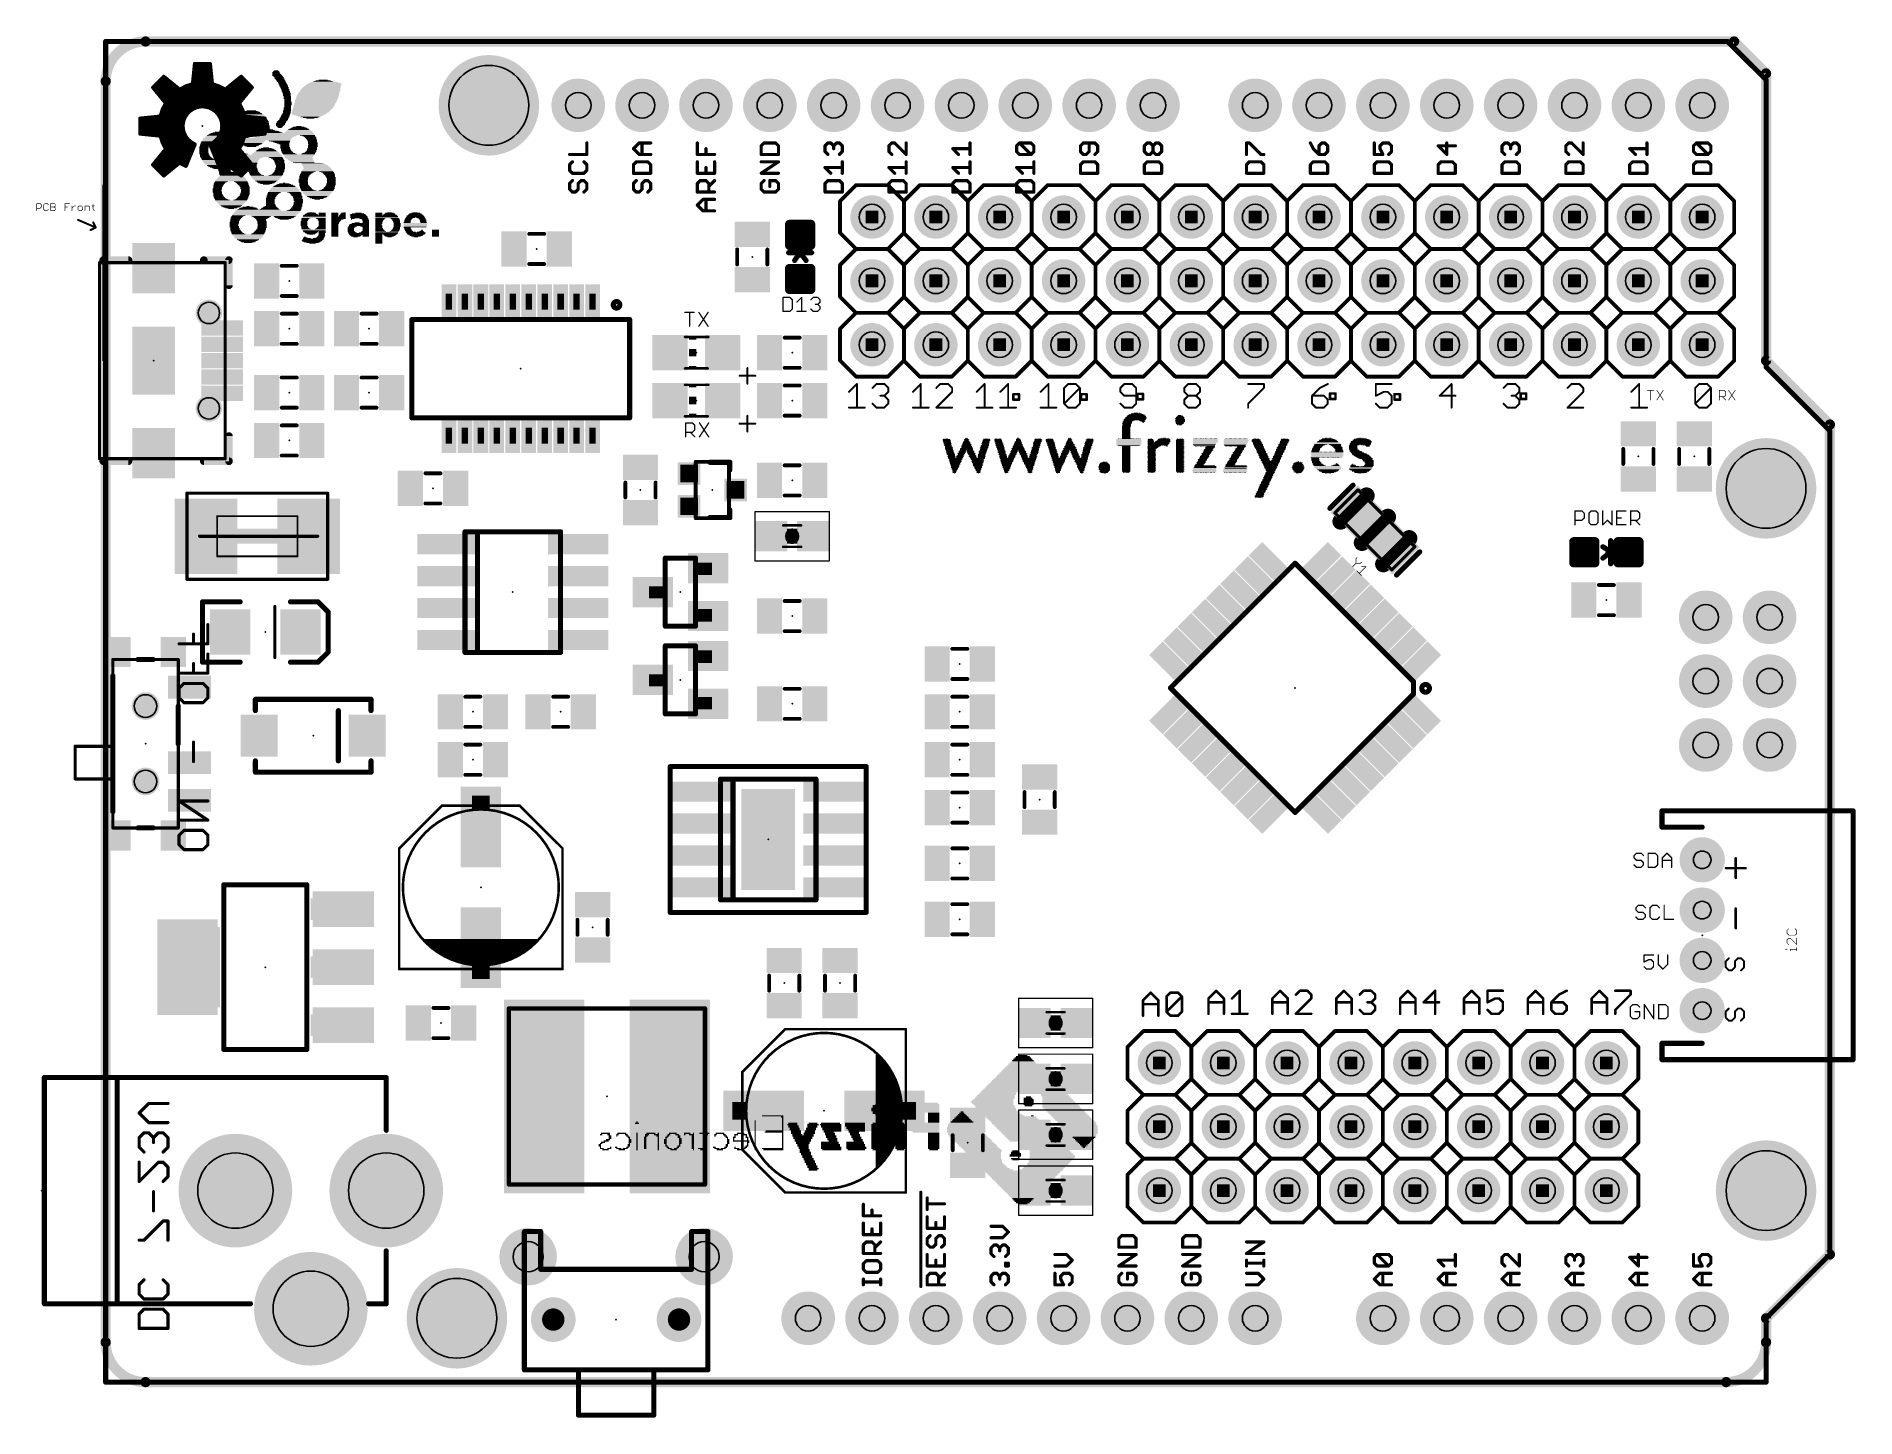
# Model space of a CAD drawing. Extents: x 45.5 to 117.9, y 20.2 to 75.1.
import ezdxf

# ---------------------------------------------------------------- set-up
doc = ezdxf.new("R2010")
doc.units = 0
for name, color, linetype in [('17', 82, 'CONTINUOUS'), ('20', 7, 'CONTINUOUS'), ('200', 175, 'CONTINUOUS'), ('21', 253, 'CONTINUOUS'), ('22', 253, 'CONTINUOUS'), ('23', 7, 'CONTINUOUS'), ('24', 7, 'CONTINUOUS'), ('25', 253, 'CONTINUOUS'), ('26', 253, 'CONTINUOUS'), ('27', 253, 'CONTINUOUS'), ('29', 253, 'CONTINUOUS'), ('30', 253, 'CONTINUOUS'), ('31', 253, 'CONTINUOUS'), ('35', 253, 'CONTINUOUS'), ('39', 22, 'CONTINUOUS'), ('41', 22, 'CONTINUOUS'), ('44', 253, 'CONTINUOUS'), ('49', 253, 'CONTINUOUS'), ('51', 253, 'CONTINUOUS')]:
    doc.layers.add(name, color=color, linetype=linetype)

# ---------------------------------------------------------------- blocks, each defined once
blk = doc.blocks.new('RECT')
blk.add_solid([(-0.5, -0.5), (0.5, -0.5), (-0.5, 0.5), (0.5, 0.5)])
blk = doc.blocks.new('RECT192512X192512R30')
at = {"const_width": 0.1805}
blk.add_lwpolyline([(0.5114, -0.4211), (0.5114, 0.4211, 0.4142), (0.4211, 0.5114), (-0.4211, 0.5114, 0.4142), (-0.5114, 0.4211), (-0.5114, -0.4211, 0.4142), (-0.4211, -0.5114), (0.4211, -0.5114, 0.4142)], format="xyb", close=True, dxfattribs=at)
blk.add_solid([(-0.4465, -0.4465), (0.4465, -0.4465), (-0.4465, 0.4465), (0.4465, 0.4465)])
blk = doc.blocks.new('RECT160000X160000R30')
at = {"const_width": 0.15}
blk.add_lwpolyline([(0.425, -0.35), (0.425, 0.35, 0.4142), (0.35, 0.425), (-0.35, 0.425, 0.4142), (-0.425, 0.35), (-0.425, -0.35, 0.4142), (-0.35, -0.425), (0.35, -0.425, 0.4142)], format="xyb", close=True, dxfattribs=at)
blk.add_solid([(-0.3754, -0.3754), (0.3754, -0.3754), (-0.3754, 0.3754), (0.3754, 0.3754)])
blk = doc.blocks.new('ROUNDP')
at = {"const_width": 0.5}
blk.add_lwpolyline([(0, -0.25, 1), (0, 0.25, 1), (0, -0.25)], format="xyb", dxfattribs=at)
blk = doc.blocks.new('RECT104512X337312R100')
at = {"const_width": 0.3266}
blk.add_lwpolyline([(0.1633, -0.7275), (0.1633, 0.7275, 0.4142), (0, 0.8908), (0, 0.8908, 0.4142), (-0.1633, 0.7275), (-0.1633, -0.7275, 0.4142), (0, -0.8908), (0, -0.8908, 0.4142)], format="xyb", close=True, dxfattribs=at)
blk.add_solid([(-0.0254, -0.7529), (0.0254, -0.7529), (-0.0254, 0.7529), (0.0254, 0.7529)])
blk = doc.blocks.new('RECT72000X304800R100')
at = {"const_width": 0.225}
blk.add_lwpolyline([(0.1125, -0.7275), (0.1125, 0.7275, 0.4142), (0, 0.84), (0, 0.84, 0.4142), (-0.1125, 0.7275), (-0.1125, -0.7275, 0.4142), (0, -0.84), (0, -0.84, 0.4142)], format="xyb", close=True, dxfattribs=at)
blk.add_solid([(-0.0254, -0.7529), (0.0254, -0.7529), (-0.0254, 0.7529), (0.0254, 0.7529)])

msp = doc.modelspace()

# ---------------------------------------------------------------- linework, layer by layer
at = {"layer": '20'}
for points, const_width in [([(49.8475, 74.93, 0.4142), (48.26, 73.3425)], 0.4064), ([(49.8475, 75.0316, 1), (49.8475, 74.8284)], 0.2032), ([(49.8475, 74.8284, 1), (49.8475, 75.0316)], 0.2032), ([(113.1018, 75.0018, 1), (112.9582, 74.8582)], 0.2032), ([(113.03, 74.8284, 1), (113.03, 75.0316)], 0.2032), ([(114.4016, 73.66, 1), (114.1984, 73.66)], 0.2032), ([(114.2282, 73.5882, 1), (114.3718, 73.7318)], 0.2032), ([(48.3616, 73.3425, 1), (48.1584, 73.3425)], 0.2032), ([(48.1584, 73.3425, 1), (48.3616, 73.3425)], 0.2032), ([(114.1984, 62.23, 1), (114.4016, 62.23)], 0.2032), ([(114.3718, 62.3018, 1), (114.2282, 62.1582)], 0.2032), ([(116.9416, 59.69, 1), (116.7384, 59.69)], 0.2032), ([(116.7682, 59.6182, 1), (116.9118, 59.7618)], 0.2032), ([(116.9118, 26.5982, 1), (116.7682, 26.7418)], 0.2032), ([(116.7384, 26.67, 1), (116.9416, 26.67)], 0.2032), ([(114.4016, 24.13, 1), (114.1984, 24.13)], 0.2032), ([(114.2282, 24.2018, 1), (114.3718, 24.0582)], 0.2032), ([(48.26, 23.1775, 0.4142), (49.8475, 21.59)], 0.4064), ([(48.3616, 23.1775, 1), (48.1584, 23.1775)], 0.2032), ([(48.1584, 23.1775, 1), (48.3616, 23.1775)], 0.2032), ([(112.7125, 21.59, 0.4142), (114.3, 23.1775)], 0.4064), ([(114.4016, 23.1775, 1), (114.1984, 23.1775)], 0.2032), ([(114.1984, 23.1775, 1), (114.4016, 23.1775)], 0.2032), ([(49.8475, 21.6916, 1), (49.8475, 21.4884)], 0.2032), ([(49.8475, 21.4884, 1), (49.8475, 21.6916)], 0.2032), ([(112.7125, 21.6916, 1), (112.7125, 21.4884)], 0.2032), ([(112.7125, 21.4884, 1), (112.7125, 21.6916)], 0.2032)]:
    msp.add_lwpolyline(points, format="xyb", dxfattribs=dict(at, const_width=const_width))
at = {"layer": '20', "const_width": 0.4064}
for points in [[(49.8475, 74.93), (113.03, 74.93)], [(113.03, 74.93), (114.3, 73.66)], [(114.3, 73.66), (114.3, 62.23)], [(48.26, 23.1775), (48.26, 73.3425)], [(114.3, 62.23), (116.84, 59.69)], [(116.84, 59.69), (116.84, 26.67)], [(116.84, 26.67), (114.3, 24.13)], [(114.3, 24.13), (114.3, 23.1775)], [(112.7125, 21.59), (49.8475, 21.59)]]:
    msp.add_lwpolyline(points, dxfattribs=at)
at = {"layer": '20'}
for centre, radius in [((63.5, 72.39), 1.5875), ((52.365, 64.13), 0.425), ((52.365, 60.33), 0.425), ((114.3, 57.15), 1.5875), ((49.8475, 48.49), 0.45), ((49.8475, 45.49), 0.45), ((114.3, 29.21), 1.5875), ((62.23, 24.13), 1.5875)]:
    msp.add_circle(centre, radius, dxfattribs=at)
at = {"layer": '21'}
for points, const_width in [([(77.47, 68.58), (78.105, 69.215)], 0.1524), ([(78.105, 69.215), (79.375, 69.215)], 0.1524), ([(79.375, 69.215), (80.01, 68.58)], 0.1524), ([(80.01, 68.58), (80.645, 69.215)], 0.1524), ([(80.645, 69.215), (81.915, 69.215)], 0.1524), ([(81.915, 69.215), (82.55, 68.58)], 0.1524), ([(82.55, 68.58), (83.185, 69.215)], 0.1524), ([(83.185, 69.215), (84.455, 69.215)], 0.1524), ([(84.455, 69.215), (85.09, 68.58)], 0.1524), ([(85.09, 68.58), (85.725, 69.215)], 0.1524), ([(85.725, 69.215), (86.995, 69.215)], 0.1524), ([(86.995, 69.215), (87.63, 68.58)], 0.1524), ([(87.63, 68.58), (88.265, 69.215)], 0.1524), ([(88.265, 69.215), (89.535, 69.215)], 0.1524), ([(89.535, 69.215), (90.17, 68.58)], 0.1524), ([(90.17, 68.58), (90.805, 69.215)], 0.1524), ([(90.805, 69.215), (92.075, 69.215)], 0.1524), ([(92.075, 69.215), (92.71, 68.58)], 0.1524), ([(92.71, 68.58), (93.345, 69.215)], 0.1524), ([(93.345, 69.215), (94.615, 69.215)], 0.1524), ([(94.615, 69.215), (95.25, 68.58)], 0.1524), ([(95.25, 68.58), (95.885, 69.215)], 0.1524), ([(95.885, 69.215), (97.155, 69.215)], 0.1524), ([(97.155, 69.215), (97.79, 68.58)], 0.1524), ([(97.79, 68.58), (98.425, 69.215)], 0.1524), ([(98.425, 69.215), (99.695, 69.215)], 0.1524), ([(99.695, 69.215), (100.33, 68.58)], 0.1524), ([(100.33, 68.58), (100.965, 69.215)], 0.1524), ([(100.965, 69.215), (102.235, 69.215)], 0.1524), ([(102.235, 69.215), (102.87, 68.58)], 0.1524), ([(102.87, 68.58), (103.505, 69.215)], 0.1524), ([(103.505, 69.215), (104.775, 69.215)], 0.1524), ([(104.775, 69.215), (105.41, 68.58)], 0.1524), ([(105.41, 68.58), (106.045, 69.215)], 0.1524), ([(106.045, 69.215), (107.315, 69.215)], 0.1524), ([(107.315, 69.215), (107.95, 68.58)], 0.1524), ([(107.95, 68.58), (108.585, 69.215)], 0.1524), ([(108.585, 69.215), (109.855, 69.215)], 0.1524), ([(109.855, 69.215), (110.49, 68.58)], 0.1524), ([(110.49, 68.58), (111.125, 69.215)], 0.1524), ([(111.125, 69.215), (112.395, 69.215)], 0.1524), ([(112.395, 69.215), (113.03, 68.58)], 0.1524), ([(77.47, 67.31), (77.47, 68.58)], 0.1524), ([(80.01, 67.31), (80.01, 68.58)], 0.1524), ([(80.01, 68.58), (80.01, 67.31)], 0.1524), ([(82.55, 67.31), (82.55, 68.58)], 0.1524), ([(82.55, 68.58), (82.55, 67.31)], 0.1524), ([(85.09, 67.31), (85.09, 68.58)], 0.1524), ([(85.09, 68.58), (85.09, 67.31)], 0.1524), ([(87.63, 68.58), (87.63, 67.31)], 0.1524), ([(87.63, 67.31), (87.63, 68.58)], 0.1524), ([(90.17, 67.31), (90.17, 68.58)], 0.1524), ([(90.17, 68.58), (90.17, 67.31)], 0.1524), ([(92.71, 67.31), (92.71, 68.58)], 0.1524), ([(92.71, 68.58), (92.71, 67.31)], 0.1524), ([(95.25, 67.31), (95.25, 68.58)], 0.1524), ([(95.25, 68.58), (95.25, 67.31)], 0.1524), ([(97.79, 67.31), (97.79, 68.58)], 0.1524), ([(97.79, 68.58), (97.79, 67.31)], 0.1524), ([(100.33, 68.58), (100.33, 67.31)], 0.1524), ([(100.33, 67.31), (100.33, 68.58)], 0.1524), ([(102.87, 67.31), (102.87, 68.58)], 0.1524), ([(102.87, 68.58), (102.87, 67.31)], 0.1524), ([(105.41, 67.31), (105.41, 68.58)], 0.1524), ([(105.41, 68.58), (105.41, 67.31)], 0.1524), ([(107.95, 67.31), (107.95, 68.58)], 0.1524), ([(107.95, 68.58), (107.95, 67.31)], 0.1524), ([(110.49, 67.31), (110.49, 68.58)], 0.1524), ([(110.49, 68.58), (110.49, 67.31)], 0.1524), ([(113.03, 68.58), (113.03, 67.31)], 0.1524), ([(65.105, 67.275), (65.705, 67.275)], 0.1524), ([(78.105, 66.675), (77.47, 67.31)], 0.1524), ([(80.01, 67.31), (79.375, 66.675)], 0.1524), ([(80.645, 66.675), (80.01, 67.31)], 0.1524), ([(82.55, 67.31), (81.915, 66.675)], 0.1524), ([(83.185, 66.675), (82.55, 67.31)], 0.1524), ([(85.09, 67.31), (84.455, 66.675)], 0.1524), ([(85.725, 66.675), (85.09, 67.31)], 0.1524), ([(87.63, 67.31), (86.995, 66.675)], 0.1524), ([(88.265, 66.675), (87.63, 67.31)], 0.1524), ([(90.17, 67.31), (89.535, 66.675)], 0.1524), ([(90.805, 66.675), (90.17, 67.31)], 0.1524), ([(92.71, 67.31), (92.075, 66.675)], 0.1524), ([(93.345, 66.675), (92.71, 67.31)], 0.1524), ([(95.25, 67.31), (94.615, 66.675)], 0.1524), ([(95.885, 66.675), (95.25, 67.31)], 0.1524), ([(97.79, 67.31), (97.155, 66.675)], 0.1524), ([(98.425, 66.675), (97.79, 67.31)], 0.1524), ([(100.33, 67.31), (99.695, 66.675)], 0.1524), ([(100.965, 66.675), (100.33, 67.31)], 0.1524), ([(102.87, 67.31), (102.235, 66.675)], 0.1524), ([(103.505, 66.675), (102.87, 67.31)], 0.1524), ([(105.41, 67.31), (104.775, 66.675)], 0.1524), ([(106.045, 66.675), (105.41, 67.31)], 0.1524), ([(107.95, 67.31), (107.315, 66.675)], 0.1524), ([(108.585, 66.675), (107.95, 67.31)], 0.1524), ([(110.49, 67.31), (109.855, 66.675)], 0.1524), ([(111.125, 66.675), (110.49, 67.31)], 0.1524), ([(113.03, 67.31), (112.395, 66.675)], 0.1524), ([(73.3775, 66.0575), (73.3775, 66.6575)], 0.1524), ([(74.5775, 66.0575), (74.5775, 66.6575)], 0.1524), ([(75.4225, 66.5275), (75.8825, 66.5275)], 0.2032), ([(75.8571, 66.5121), (75.6641, 66.2175)], 0.2032), ([(76.3425, 66.5275), (75.8825, 66.5275)], 0.2032), ([(75.8825, 66.5275), (76.1163, 66.2175)], 0.2032), ([(77.47, 66.04), (78.105, 66.675)], 0.1524), ([(78.105, 66.675), (79.375, 66.675)], 0.1524), ([(79.375, 66.675), (80.01, 66.04)], 0.1524), ([(80.01, 66.04), (80.645, 66.675)], 0.1524), ([(80.645, 66.675), (81.915, 66.675)], 0.1524), ([(81.915, 66.675), (82.55, 66.04)], 0.1524), ([(82.55, 66.04), (83.185, 66.675)], 0.1524), ([(83.185, 66.675), (84.455, 66.675)], 0.1524), ([(84.455, 66.675), (85.09, 66.04)], 0.1524), ([(85.09, 66.04), (85.725, 66.675)], 0.1524), ([(85.725, 66.675), (86.995, 66.675)], 0.1524), ([(86.995, 66.675), (87.63, 66.04)], 0.1524), ([(87.63, 66.04), (88.265, 66.675)], 0.1524), ([(88.265, 66.675), (89.535, 66.675)], 0.1524), ([(89.535, 66.675), (90.17, 66.04)], 0.1524), ([(90.17, 66.04), (90.805, 66.675)], 0.1524), ([(90.805, 66.675), (92.075, 66.675)], 0.1524), ([(92.075, 66.675), (92.71, 66.04)], 0.1524), ([(92.71, 66.04), (93.345, 66.675)], 0.1524), ([(93.345, 66.675), (94.615, 66.675)], 0.1524), ([(94.615, 66.675), (95.25, 66.04)], 0.1524), ([(95.25, 66.04), (95.885, 66.675)], 0.1524), ([(95.885, 66.675), (97.155, 66.675)], 0.1524), ([(97.155, 66.675), (97.79, 66.04)], 0.1524), ([(97.79, 66.04), (98.425, 66.675)], 0.1524), ([(98.425, 66.675), (99.695, 66.675)], 0.1524), ([(99.695, 66.675), (100.33, 66.04)], 0.1524), ([(100.33, 66.04), (100.965, 66.675)], 0.1524), ([(100.965, 66.675), (102.235, 66.675)], 0.1524), ([(102.235, 66.675), (102.87, 66.04)], 0.1524), ([(102.87, 66.04), (103.505, 66.675)], 0.1524), ([(103.505, 66.675), (104.775, 66.675)], 0.1524), ([(104.775, 66.675), (105.41, 66.04)], 0.1524), ([(105.41, 66.04), (106.045, 66.675)], 0.1524), ([(106.045, 66.675), (107.315, 66.675)], 0.1524), ([(107.315, 66.675), (107.95, 66.04)], 0.1524), ([(107.95, 66.04), (108.585, 66.675)], 0.1524), ([(108.585, 66.675), (109.855, 66.675)], 0.1524), ([(109.855, 66.675), (110.49, 66.04)], 0.1524), ([(110.49, 66.04), (111.125, 66.675)], 0.1524), ([(111.125, 66.675), (112.395, 66.675)], 0.1524), ([(112.395, 66.675), (113.03, 66.04)], 0.1524), ([(49.165, 66.23), (48.165, 66.23)], 0.3048), ([(52.165, 66.2229), (52.165, 66.23)], 0.3048), ([(53.147, 66.2229), (52.165, 66.2229)], 0.3048), ([(53.165, 66.23), (53.165, 65.23)], 0.3048), ([(55.2625, 66.005), (55.8625, 66.005)], 0.1524), ([(65.105, 66.075), (65.705, 66.075)], 0.1524), ([(77.47, 64.77), (77.47, 66.04)], 0.1524), ([(80.01, 64.77), (80.01, 66.04)], 0.1524), ([(80.01, 66.04), (80.01, 64.77)], 0.1524), ([(82.55, 64.77), (82.55, 66.04)], 0.1524), ([(82.55, 66.04), (82.55, 64.77)], 0.1524), ([(85.09, 64.77), (85.09, 66.04)], 0.1524), ([(85.09, 66.04), (85.09, 64.77)], 0.1524), ([(87.63, 66.04), (87.63, 64.77)], 0.1524), ([(87.63, 64.77), (87.63, 66.04)], 0.1524), ([(90.17, 64.77), (90.17, 66.04)], 0.1524), ([(90.17, 66.04), (90.17, 64.77)], 0.1524), ([(92.71, 64.77), (92.71, 66.04)], 0.1524), ([(92.71, 66.04), (92.71, 64.77)], 0.1524), ([(95.25, 64.77), (95.25, 66.04)], 0.1524), ([(95.25, 66.04), (95.25, 64.77)], 0.1524), ([(97.79, 64.77), (97.79, 66.04)], 0.1524), ([(97.79, 66.04), (97.79, 64.77)], 0.1524), ([(100.33, 66.04), (100.33, 64.77)], 0.1524), ([(100.33, 64.77), (100.33, 66.04)], 0.1524), ([(102.87, 64.77), (102.87, 66.04)], 0.1524), ([(102.87, 66.04), (102.87, 64.77)], 0.1524), ([(105.41, 64.77), (105.41, 66.04)], 0.1524), ([(105.41, 66.04), (105.41, 64.77)], 0.1524), ([(107.95, 64.77), (107.95, 66.04)], 0.1524), ([(107.95, 66.04), (107.95, 64.77)], 0.1524), ([(110.49, 64.77), (110.49, 66.04)], 0.1524), ([(110.49, 66.04), (110.49, 64.77)], 0.1524), ([(113.03, 66.04), (113.03, 64.77)], 0.1524), ([(55.2625, 64.805), (55.8625, 64.805)], 0.1524), ([(78.105, 64.135), (77.47, 64.77)], 0.1524), ([(80.01, 64.77), (79.375, 64.135)], 0.1524), ([(80.645, 64.135), (80.01, 64.77)], 0.1524), ([(82.55, 64.77), (81.915, 64.135)], 0.1524), ([(83.185, 64.135), (82.55, 64.77)], 0.1524), ([(85.09, 64.77), (84.455, 64.135)], 0.1524), ([(85.725, 64.135), (85.09, 64.77)], 0.1524), ([(87.63, 64.77), (86.995, 64.135)], 0.1524), ([(88.265, 64.135), (87.63, 64.77)], 0.1524), ([(90.17, 64.77), (89.535, 64.135)], 0.1524), ([(90.805, 64.135), (90.17, 64.77)], 0.1524), ([(92.71, 64.77), (92.075, 64.135)], 0.1524), ([(93.345, 64.135), (92.71, 64.77)], 0.1524), ([(95.25, 64.77), (94.615, 64.135)], 0.1524), ([(95.885, 64.135), (95.25, 64.77)], 0.1524), ([(97.79, 64.77), (97.155, 64.135)], 0.1524), ([(98.425, 64.135), (97.79, 64.77)], 0.1524), ([(100.33, 64.77), (99.695, 64.135)], 0.1524), ([(100.965, 64.135), (100.33, 64.77)], 0.1524), ([(102.87, 64.77), (102.235, 64.135)], 0.1524), ([(103.505, 64.135), (102.87, 64.77)], 0.1524), ([(105.41, 64.77), (104.775, 64.135)], 0.1524), ([(106.045, 64.135), (105.41, 64.77)], 0.1524), ([(107.95, 64.77), (107.315, 64.135)], 0.1524), ([(108.585, 64.135), (107.95, 64.77)], 0.1524), ([(110.49, 64.77), (109.855, 64.135)], 0.1524), ([(111.125, 64.135), (110.49, 64.77)], 0.1524), ([(113.03, 64.77), (112.395, 64.135)], 0.1524), ([(55.2625, 64.1), (55.8625, 64.1)], 0.1524), ([(59.0375, 64.1), (58.4375, 64.1)], 0.1524), ([(69.1007, 63.8683), (60.4393, 63.8683)], 0.2032), ([(60.4393, 63.8683), (60.4393, 59.9567)], 0.2032), ([(69.1007, 59.9567), (69.1007, 63.8683)], 0.2032), ([(77.47, 63.5), (78.105, 64.135)], 0.1524), ([(78.105, 64.135), (79.375, 64.135)], 0.1524), ([(79.375, 64.135), (80.01, 63.5)], 0.1524), ([(80.01, 63.5), (80.645, 64.135)], 0.1524), ([(80.645, 64.135), (81.915, 64.135)], 0.1524), ([(81.915, 64.135), (82.55, 63.5)], 0.1524), ([(82.55, 63.5), (83.185, 64.135)], 0.1524), ([(83.185, 64.135), (84.455, 64.135)], 0.1524), ([(84.455, 64.135), (85.09, 63.5)], 0.1524), ([(85.09, 63.5), (85.725, 64.135)], 0.1524), ([(85.725, 64.135), (86.995, 64.135)], 0.1524), ([(86.995, 64.135), (87.63, 63.5)], 0.1524), ([(87.63, 63.5), (88.265, 64.135)], 0.1524), ([(88.265, 64.135), (89.535, 64.135)], 0.1524), ([(89.535, 64.135), (90.17, 63.5)], 0.1524), ([(90.17, 63.5), (90.805, 64.135)], 0.1524), ([(90.805, 64.135), (92.075, 64.135)], 0.1524), ([(92.075, 64.135), (92.71, 63.5)], 0.1524), ([(92.71, 63.5), (93.345, 64.135)], 0.1524), ([(93.345, 64.135), (94.615, 64.135)], 0.1524), ([(94.615, 64.135), (95.25, 63.5)], 0.1524), ([(95.25, 63.5), (95.885, 64.135)], 0.1524), ([(95.885, 64.135), (97.155, 64.135)], 0.1524), ([(97.155, 64.135), (97.79, 63.5)], 0.1524), ([(97.79, 63.5), (98.425, 64.135)], 0.1524), ([(98.425, 64.135), (99.695, 64.135)], 0.1524), ([(99.695, 64.135), (100.33, 63.5)], 0.1524), ([(100.33, 63.5), (100.965, 64.135)], 0.1524), ([(100.965, 64.135), (102.235, 64.135)], 0.1524), ([(102.235, 64.135), (102.87, 63.5)], 0.1524), ([(102.87, 63.5), (103.505, 64.135)], 0.1524), ([(103.505, 64.135), (104.775, 64.135)], 0.1524), ([(104.775, 64.135), (105.41, 63.5)], 0.1524), ([(105.41, 63.5), (106.045, 64.135)], 0.1524), ([(106.045, 64.135), (107.315, 64.135)], 0.1524), ([(107.315, 64.135), (107.95, 63.5)], 0.1524), ([(107.95, 63.5), (108.585, 64.135)], 0.1524), ([(108.585, 64.135), (109.855, 64.135)], 0.1524), ([(109.855, 64.135), (110.49, 63.5)], 0.1524), ([(110.49, 63.5), (111.125, 64.135)], 0.1524), ([(111.125, 64.135), (112.395, 64.135)], 0.1524), ([(112.395, 64.135), (113.03, 63.5)], 0.1524), ([(55.2625, 62.9), (55.8625, 62.9)], 0.1524), ([(59.0375, 62.9), (58.4375, 62.9)], 0.1524), ([(75.865, 63.1475), (75.265, 63.1475)], 0.1524), ([(77.47, 62.23), (77.47, 63.5)], 0.1524), ([(80.01, 62.23), (80.01, 63.5)], 0.1524), ([(80.01, 63.5), (80.01, 62.23)], 0.1524), ([(82.55, 62.23), (82.55, 63.5)], 0.1524), ([(82.55, 63.5), (82.55, 62.23)], 0.1524), ([(85.09, 62.23), (85.09, 63.5)], 0.1524), ([(85.09, 63.5), (85.09, 62.23)], 0.1524), ([(87.63, 63.5), (87.63, 62.23)], 0.1524), ([(87.63, 62.23), (87.63, 63.5)], 0.1524), ([(90.17, 62.23), (90.17, 63.5)], 0.1524), ([(90.17, 63.5), (90.17, 62.23)], 0.1524), ([(92.71, 62.23), (92.71, 63.5)], 0.1524), ([(92.71, 63.5), (92.71, 62.23)], 0.1524), ([(95.25, 62.23), (95.25, 63.5)], 0.1524), ([(95.25, 63.5), (95.25, 62.23)], 0.1524), ([(97.79, 62.23), (97.79, 63.5)], 0.1524), ([(97.79, 63.5), (97.79, 62.23)], 0.1524), ([(100.33, 63.5), (100.33, 62.23)], 0.1524), ([(100.33, 62.23), (100.33, 63.5)], 0.1524), ([(102.87, 62.23), (102.87, 63.5)], 0.1524), ([(102.87, 63.5), (102.87, 62.23)], 0.1524), ([(105.41, 62.23), (105.41, 63.5)], 0.1524), ([(105.41, 63.5), (105.41, 62.23)], 0.1524), ([(107.95, 62.23), (107.95, 63.5)], 0.1524), ([(107.95, 63.5), (107.95, 62.23)], 0.1524), ([(110.49, 62.23), (110.49, 63.5)], 0.1524), ([(110.49, 63.5), (110.49, 62.23)], 0.1524), ([(113.03, 63.5), (113.03, 62.23)], 0.1524), ([(77.47, 62.23), (78.105, 61.595)], 0.1524), ([(79.375, 61.595), (80.01, 62.23)], 0.1524), ([(80.01, 62.23), (80.645, 61.595)], 0.1524), ([(81.915, 61.595), (82.55, 62.23)], 0.1524), ([(82.55, 62.23), (83.185, 61.595)], 0.1524), ([(84.455, 61.595), (85.09, 62.23)], 0.1524), ([(85.09, 62.23), (85.725, 61.595)], 0.1524), ([(86.995, 61.595), (87.63, 62.23)], 0.1524), ([(87.63, 62.23), (88.265, 61.595)], 0.1524), ([(89.535, 61.595), (90.17, 62.23)], 0.1524), ([(90.17, 62.23), (90.805, 61.595)], 0.1524), ([(92.075, 61.595), (92.71, 62.23)], 0.1524), ([(92.71, 62.23), (93.345, 61.595)], 0.1524), ([(94.615, 61.595), (95.25, 62.23)], 0.1524), ([(95.25, 62.23), (95.885, 61.595)], 0.1524), ([(97.155, 61.595), (97.79, 62.23)], 0.1524), ([(97.79, 62.23), (98.425, 61.595)], 0.1524), ([(99.695, 61.595), (100.33, 62.23)], 0.1524), ([(100.33, 62.23), (100.965, 61.595)], 0.1524), ([(102.235, 61.595), (102.87, 62.23)], 0.1524), ([(102.87, 62.23), (103.505, 61.595)], 0.1524), ([(104.775, 61.595), (105.41, 62.23)], 0.1524), ([(105.41, 62.23), (106.045, 61.595)], 0.1524), ([(107.315, 61.595), (107.95, 62.23)], 0.1524), ([(107.95, 62.23), (108.585, 61.595)], 0.1524), ([(109.855, 61.595), (110.49, 62.23)], 0.1524), ([(110.49, 62.23), (111.125, 61.595)], 0.1524), ([(112.395, 61.595), (113.03, 62.23)], 0.1524), ([(55.2625, 61.56), (55.8625, 61.56)], 0.1524), ([(59.0375, 61.56), (58.4375, 61.56)], 0.1524), ([(73.4731, 61.6291), (74.1001, 61.6291)], 0.0762), ([(73.7866, 61.3156), (73.7866, 61.9427)], 0.0762), ([(75.865, 61.9475), (75.265, 61.9475)], 0.1524), ([(78.105, 61.595), (79.375, 61.595)], 0.1524), ([(80.645, 61.595), (81.915, 61.595)], 0.1524), ([(83.185, 61.595), (84.455, 61.595)], 0.1524), ([(85.725, 61.595), (86.995, 61.595)], 0.1524), ([(88.265, 61.595), (89.535, 61.595)], 0.1524), ([(90.805, 61.595), (92.075, 61.595)], 0.1524), ([(93.345, 61.595), (94.615, 61.595)], 0.1524), ([(95.885, 61.595), (97.155, 61.595)], 0.1524), ([(98.425, 61.595), (99.695, 61.595)], 0.1524), ([(100.965, 61.595), (102.235, 61.595)], 0.1524), ([(103.505, 61.595), (104.775, 61.595)], 0.1524), ([(106.045, 61.595), (107.315, 61.595)], 0.1524), ([(108.585, 61.595), (109.855, 61.595)], 0.1524), ([(111.125, 61.595), (112.395, 61.595)], 0.1524), ([(75.865, 61.2425), (75.265, 61.2425)], 0.1524), ([(55.2625, 60.36), (55.8625, 60.36)], 0.1524), ([(59.0375, 60.36), (58.4375, 60.36)], 0.1524), ([(60.4393, 59.9567), (69.1007, 59.9567)], 0.2032), ([(73.7866, 59.4106), (73.7866, 60.0377)], 0.0762), ([(75.865, 60.0425), (75.265, 60.0425)], 0.1524), ([(53.165, 58.23), (53.165, 59.23)], 0.3048), ([(55.2625, 59.655), (55.8625, 59.655)], 0.1524), ([(73.4731, 59.7241), (74.1001, 59.7241)], 0.0762), ([(108.62, 58.12), (108.62, 58.72)], 0.1524), ([(109.82, 58.12), (109.82, 58.72)], 0.1524), ([(110.8425, 58.12), (110.8425, 58.72)], 0.1524), ([(112.0425, 58.12), (112.0425, 58.72)], 0.1524), ([(49.165, 58.23), (48.165, 58.23)], 0.3048), ([(52.165, 58.23), (53.165, 58.23)], 0.3048), ([(55.2625, 58.455), (55.8625, 58.455)], 0.1524), ([(73.09, 58.1865), (72.29, 58.1865)], 0.2032), ([(73.09, 57.8865), (73.09, 58.1865)], 0.2032), ([(75.865, 58.0675), (75.265, 58.0675)], 0.1524), ([(60.9775, 57.75), (61.5775, 57.75)], 0.1524), ([(68.9325, 57.3865), (68.9325, 56.7865)], 0.1524), ([(70.1325, 57.3865), (70.1325, 56.7865)], 0.1524), ([(96.9526, 56.3553), (97.8719, 57.2745)], 0.2032), ([(51.4921, 56.9563), (57.0929, 56.9563)], 0.127), ([(60.9775, 56.55), (61.5775, 56.55)], 0.1524), ([(75.865, 56.8675), (75.265, 56.8675)], 0.1524), ([(52.6925, 56.045), (55.8925, 56.045)], 0.07), ([(73.09, 55.9865), (72.29, 55.9865)], 0.2032), ([(73.09, 56.2865), (73.09, 55.9865)], 0.2032), ([(75.565, 55.2755), (75.565, 55.2145)], 0.5588), ([(108.12, 55.07), (108.12, 54.61)], 0.2032), ([(55.8925, 54.445), (52.6925, 54.445)], 0.07), ([(70.517, 54.3745), (71.723, 54.3745)], 0.2032), ([(70.517, 51.6705), (70.517, 54.3745)], 0.2032), ([(71.723, 54.3745), (71.723, 51.6705)], 0.2032), ([(90.6107, 49.2125), (95.5675, 54.1693)], 0.2032), ([(95.5675, 54.1693), (100.2733, 49.4635)], 0.2032), ([(100.5234, 54.623), (99.6042, 53.7037)], 0.2032), ([(108.1046, 54.6354), (107.81, 54.8284)], 0.2032), ([(108.12, 54.61), (107.81, 54.3762)], 0.2032), ([(108.12, 54.15), (108.12, 54.61)], 0.2032), ([(57.0929, 53.5337), (51.4921, 53.5337)], 0.127), ([(107.65, 53.305), (108.25, 53.305)], 0.1524), ([(52.11, 50.235), (52.11, 52.635)], 0.2032), ([(52.11, 52.635), (53.61, 52.635)], 0.2032), ([(54.991, 52.451), (54.991, 50.419)], 0.127), ([(56.71, 52.635), (55.61, 52.635)], 0.2032), ([(57.11, 52.235), (56.71, 52.635)], 0.2032), ([(57.11, 50.635), (57.11, 52.235)], 0.2032), ([(75.865, 52.67), (75.265, 52.67)], 0.1524), ([(107.65, 52.105), (108.25, 52.105)], 0.1524), ([(71.723, 51.6705), (70.517, 51.6705)], 0.2032), ([(75.865, 51.47), (75.265, 51.47)], 0.1524), ([(56.71, 50.235), (57.11, 50.635)], 0.2032), ([(70.517, 50.882), (71.723, 50.882)], 0.2032), ([(70.517, 48.178), (70.517, 50.882)], 0.2032), ([(71.723, 50.882), (71.723, 48.178)], 0.2032), ([(82.5325, 50.765), (81.9325, 50.765)], 0.1524), ([(49.5475, 50.34), (50.1475, 50.34)], 0.2032), ([(53.61, 50.235), (52.11, 50.235)], 0.2032), ([(55.61, 50.235), (56.71, 50.235)], 0.2032), ([(48.5475, 49.69), (48.5475, 44.29)], 0.2032), ([(75.865, 49.1775), (75.265, 49.1775)], 0.1524), ([(82.5325, 49.565), (81.9325, 49.565)], 0.1524), ([(95.5675, 44.2557), (90.6107, 49.2125)], 0.2032), ([(100.2733, 48.9615), (100.2733, 49.4635)], 0.2032), ([(51.1475, 48.49), (51.1475, 46.99)], 0.2032), ([(54.215, 48.3075), (54.215, 48.7575)], 0.2032), ([(54.215, 48.7575), (58.815, 48.7575)], 0.2032), ([(58.815, 48.7575), (58.815, 48.3075)], 0.2032), ([(63.165, 48.86), (62.565, 48.86)], 0.1524), ([(66.6575, 48.86), (66.0575, 48.86)], 0.1524), ([(82.5325, 48.86), (81.9325, 48.86)], 0.1524), ([(100.2733, 48.9615), (95.5675, 44.2557)], 0.2032), ([(57.515, 48.3075), (57.515, 46.3075)], 0.2032), ([(71.723, 48.178), (70.517, 48.178)], 0.2032), ([(75.865, 47.9775), (75.265, 47.9775)], 0.1524), ([(63.165, 47.66), (62.565, 47.66)], 0.1524), ([(66.6575, 47.66), (66.0575, 47.66)], 0.1524), ([(82.5325, 47.66), (81.9325, 47.66)], 0.1524), ([(54.215, 45.8575), (54.215, 46.3075)], 0.2032), ([(58.815, 46.3075), (58.815, 45.8575)], 0.2032), ([(63.165, 46.955), (62.565, 46.955)], 0.1524), ([(82.5325, 46.955), (81.9325, 46.955)], 0.1524), ([(58.815, 45.8575), (54.215, 45.8575)], 0.2032), ([(63.165, 45.755), (62.565, 45.755)], 0.1524), ([(82.5325, 45.755), (81.9325, 45.755)], 0.1524), ([(82.5325, 45.05), (81.9325, 45.05)], 0.1524), ([(84.8075, 44.4675), (84.8075, 45.0675)], 0.1524), ([(86.0075, 44.4675), (86.0075, 45.0675)], 0.1524), ([(59.9325, 42.825), (61.6325, 44.525)], 0.1016), ([(61.6325, 44.525), (62.2325, 44.525)], 0.1016), ([(64.1325, 44.525), (64.7325, 44.525)], 0.1016), ([(64.7325, 44.525), (66.4325, 42.825)], 0.1016), ([(110.16, 44.32), (117.76, 44.32)], 0.2032), ([(110.16, 44.32), (110.16, 43.67)], 0.2032), ([(117.76, 44.32), (117.76, 34.42)], 0.2032), ([(49.5475, 43.64), (50.1475, 43.64)], 0.2032), ([(82.5325, 43.85), (81.9325, 43.85)], 0.1524), ([(110.16, 43.67), (111.76, 43.67)], 0.2032), ([(59.9325, 38.025), (59.9325, 42.825)], 0.1016), ([(66.4325, 42.825), (66.4325, 38.025)], 0.1016), ([(81.9325, 42.8275), (82.5325, 42.8275)], 0.1524), ([(52.959, 41.3766), (56.261, 41.3766)], 0.2032), ([(52.959, 34.8234), (52.959, 41.3766)], 0.2032), ([(56.261, 41.3766), (56.261, 34.8234)], 0.2032), ([(81.9325, 41.6275), (82.5325, 41.6275)], 0.1524), ([(82.5325, 40.605), (81.9325, 40.605)], 0.1524), ([(67.0275, 39.9875), (67.0275, 39.3875)], 0.1524), ([(68.2275, 39.9875), (68.2275, 39.3875)], 0.1524), ([(82.5325, 39.405), (81.9325, 39.405)], 0.1524), ([(62.2325, 38.025), (59.9325, 38.025)], 0.1016), ([(66.4325, 38.025), (64.1325, 38.025)], 0.1016), ([(74.6475, 37.765), (74.6475, 37.165)], 0.1524), ([(75.8475, 37.765), (75.8475, 37.165)], 0.1524), ([(76.87, 37.165), (76.87, 37.765)], 0.1524), ([(78.07, 37.165), (78.07, 37.765)], 0.1524), ([(61.295, 36.4775), (61.895, 36.4775)], 0.1524), ([(68.999, 36.4565), (67.399, 36.4565)], 0.1778), ([(86.0425, 35.908), (86.0425, 35.847)], 0.5588), ([(73.585, 33.935), (75.285, 35.635)], 0.1016), ([(75.285, 35.635), (80.085, 35.635)], 0.1016), ([(80.085, 35.635), (80.085, 33.335)], 0.1016), ([(89.535, 35.56), (88.9, 34.925)], 0.1524), ([(90.805, 35.56), (89.535, 35.56)], 0.1524), ([(91.44, 34.925), (90.805, 35.56)], 0.1524), ([(92.075, 35.56), (91.44, 34.925)], 0.1524), ([(93.345, 35.56), (92.075, 35.56)], 0.1524), ([(93.98, 34.925), (93.345, 35.56)], 0.1524), ([(94.615, 35.56), (93.98, 34.925)], 0.1524), ([(95.885, 35.56), (94.615, 35.56)], 0.1524), ([(96.52, 34.925), (95.885, 35.56)], 0.1524), ([(97.155, 35.56), (96.52, 34.925)], 0.1524), ([(98.425, 35.56), (97.155, 35.56)], 0.1524), ([(99.06, 34.925), (98.425, 35.56)], 0.1524), ([(99.695, 35.56), (99.06, 34.925)], 0.1524), ([(100.965, 35.56), (99.695, 35.56)], 0.1524), ([(101.6, 34.925), (100.965, 35.56)], 0.1524), ([(102.235, 35.56), (101.6, 34.925)], 0.1524), ([(103.505, 35.56), (102.235, 35.56)], 0.1524), ([(104.14, 34.925), (103.505, 35.56)], 0.1524), ([(104.775, 35.56), (104.14, 34.925)], 0.1524), ([(106.045, 35.56), (104.775, 35.56)], 0.1524), ([(106.68, 34.925), (106.045, 35.56)], 0.1524), ([(107.315, 35.56), (106.68, 34.925)], 0.1524), ([(108.585, 35.56), (107.315, 35.56)], 0.1524), ([(109.22, 34.925), (108.585, 35.56)], 0.1524), ([(56.261, 34.8234), (52.959, 34.8234)], 0.2032), ([(61.295, 35.2775), (61.895, 35.2775)], 0.1524), ([(88.9, 33.655), (88.9, 34.925)], 0.1524), ([(91.44, 34.925), (91.44, 33.655)], 0.1524), ([(91.44, 33.655), (91.44, 34.925)], 0.1524), ([(93.98, 34.925), (93.98, 33.655)], 0.1524), ([(93.98, 33.655), (93.98, 34.925)], 0.1524), ([(96.52, 34.925), (96.52, 33.655)], 0.1524), ([(96.52, 33.655), (96.52, 34.925)], 0.1524), ([(99.06, 33.655), (99.06, 34.925)], 0.1524), ([(99.06, 34.925), (99.06, 33.655)], 0.1524), ([(101.6, 34.925), (101.6, 33.655)], 0.1524), ([(101.6, 33.655), (101.6, 34.925)], 0.1524), ([(104.14, 33.655), (104.14, 34.925)], 0.1524), ([(104.14, 34.925), (104.14, 33.655)], 0.1524), ([(106.68, 33.655), (106.68, 34.925)], 0.1524), ([(106.68, 34.925), (106.68, 33.655)], 0.1524), ([(109.22, 34.925), (109.22, 33.655)], 0.1524), ([(110.16, 34.42), (110.16, 35.07)], 0.2032), ([(110.16, 35.07), (111.76, 35.07)], 0.2032), ([(117.76, 34.42), (110.16, 34.42)], 0.2032), ([(48.72, 33.71), (59.42, 33.71)], 0.2032), ([(48.72, 33.71), (48.72, 24.71)], 0.2032), ([(59.42, 33.71), (59.42, 31.61)], 0.2032), ([(73.585, 33.335), (73.585, 33.935)], 0.1016), ([(86.0425, 33.6245), (86.0425, 33.6855)], 0.5588), ([(89.535, 33.02), (88.9, 33.655)], 0.1524), ([(91.44, 33.655), (90.805, 33.02)], 0.1524), ([(92.075, 33.02), (91.44, 33.655)], 0.1524), ([(93.98, 33.655), (93.345, 33.02)], 0.1524), ([(94.615, 33.02), (93.98, 33.655)], 0.1524), ([(96.52, 33.655), (95.885, 33.02)], 0.1524), ([(97.155, 33.02), (96.52, 33.655)], 0.1524), ([(99.06, 33.655), (98.425, 33.02)], 0.1524), ([(99.695, 33.02), (99.06, 33.655)], 0.1524), ([(101.6, 33.655), (100.965, 33.02)], 0.1524), ([(102.235, 33.02), (101.6, 33.655)], 0.1524), ([(104.14, 33.655), (103.505, 33.02)], 0.1524), ([(104.775, 33.02), (104.14, 33.655)], 0.1524), ([(106.68, 33.655), (106.045, 33.02)], 0.1524), ([(107.315, 33.02), (106.68, 33.655)], 0.1524), ([(109.22, 33.655), (108.585, 33.02)], 0.1524), ([(88.9, 32.385), (89.535, 33.02)], 0.1524), ([(90.805, 33.02), (89.535, 33.02)], 0.1524), ([(90.805, 33.02), (91.44, 32.385)], 0.1524), ([(91.44, 32.385), (92.075, 33.02)], 0.1524), ([(93.345, 33.02), (92.075, 33.02)], 0.1524), ([(93.345, 33.02), (93.98, 32.385)], 0.1524), ([(93.98, 32.385), (94.615, 33.02)], 0.1524), ([(95.885, 33.02), (94.615, 33.02)], 0.1524), ([(95.885, 33.02), (96.52, 32.385)], 0.1524), ([(96.52, 32.385), (97.155, 33.02)], 0.1524), ([(98.425, 33.02), (97.155, 33.02)], 0.1524), ([(98.425, 33.02), (99.06, 32.385)], 0.1524), ([(99.06, 32.385), (99.695, 33.02)], 0.1524), ([(100.965, 33.02), (99.695, 33.02)], 0.1524), ([(100.965, 33.02), (101.6, 32.385)], 0.1524), ([(101.6, 32.385), (102.235, 33.02)], 0.1524), ([(103.505, 33.02), (102.235, 33.02)], 0.1524), ([(103.505, 33.02), (104.14, 32.385)], 0.1524), ([(104.14, 32.385), (104.775, 33.02)], 0.1524), ([(106.045, 33.02), (104.775, 33.02)], 0.1524), ([(106.045, 33.02), (106.68, 32.385)], 0.1524), ([(106.68, 32.385), (107.315, 33.02)], 0.1524), ([(108.585, 33.02), (107.315, 33.02)], 0.1524), ([(108.585, 33.02), (109.22, 32.385)], 0.1524), ([(88.9, 31.115), (88.9, 32.385)], 0.1524), ([(91.44, 32.385), (91.44, 31.115)], 0.1524), ([(91.44, 31.115), (91.44, 32.385)], 0.1524), ([(93.98, 32.385), (93.98, 31.115)], 0.1524), ([(93.98, 31.115), (93.98, 32.385)], 0.1524), ([(96.52, 32.385), (96.52, 31.115)], 0.1524), ([(96.52, 31.115), (96.52, 32.385)], 0.1524), ([(99.06, 31.115), (99.06, 32.385)], 0.1524), ([(99.06, 32.385), (99.06, 31.115)], 0.1524), ([(101.6, 32.385), (101.6, 31.115)], 0.1524), ([(101.6, 31.115), (101.6, 32.385)], 0.1524), ([(104.14, 31.115), (104.14, 32.385)], 0.1524), ([(104.14, 32.385), (104.14, 31.115)], 0.1524), ([(106.68, 31.115), (106.68, 32.385)], 0.1524), ([(106.68, 32.385), (106.68, 31.115)], 0.1524), ([(109.22, 32.385), (109.22, 31.115)], 0.1524), ([(73.585, 30.835), (73.585, 31.435)], 0.1016), ([(80.085, 31.435), (80.085, 29.135)], 0.1016), ([(81.95, 30.815), (81.95, 31.415)], 0.1524), ([(83.15, 30.815), (83.15, 31.415)], 0.1524), ([(86.0425, 31.402), (86.0425, 31.463)], 0.5588), ([(89.535, 30.48), (88.9, 31.115)], 0.1524), ([(91.44, 31.115), (90.805, 30.48)], 0.1524), ([(92.075, 30.48), (91.44, 31.115)], 0.1524), ([(93.98, 31.115), (93.345, 30.48)], 0.1524), ([(94.615, 30.48), (93.98, 31.115)], 0.1524), ([(96.52, 31.115), (95.885, 30.48)], 0.1524), ([(97.155, 30.48), (96.52, 31.115)], 0.1524), ([(99.06, 31.115), (98.425, 30.48)], 0.1524), ([(99.695, 30.48), (99.06, 31.115)], 0.1524), ([(101.6, 31.115), (100.965, 30.48)], 0.1524), ([(102.235, 30.48), (101.6, 31.115)], 0.1524), ([(104.14, 31.115), (103.505, 30.48)], 0.1524), ([(104.775, 30.48), (104.14, 31.115)], 0.1524), ([(106.68, 31.115), (106.045, 30.48)], 0.1524), ([(107.315, 30.48), (106.68, 31.115)], 0.1524), ([(109.22, 31.115), (108.585, 30.48)], 0.1524), ([(75.285, 29.135), (73.585, 30.835)], 0.1016), ([(88.9, 29.845), (89.535, 30.48)], 0.1524), ([(90.805, 30.48), (89.535, 30.48)], 0.1524), ([(90.805, 30.48), (91.44, 29.845)], 0.1524), ([(91.44, 29.845), (92.075, 30.48)], 0.1524), ([(93.345, 30.48), (92.075, 30.48)], 0.1524), ([(93.345, 30.48), (93.98, 29.845)], 0.1524), ([(93.98, 29.845), (94.615, 30.48)], 0.1524), ([(95.885, 30.48), (94.615, 30.48)], 0.1524), ([(95.885, 30.48), (96.52, 29.845)], 0.1524), ([(96.52, 29.845), (97.155, 30.48)], 0.1524), ([(98.425, 30.48), (97.155, 30.48)], 0.1524), ([(98.425, 30.48), (99.06, 29.845)], 0.1524), ([(99.06, 29.845), (99.695, 30.48)], 0.1524), ([(100.965, 30.48), (99.695, 30.48)], 0.1524), ([(100.965, 30.48), (101.6, 29.845)], 0.1524), ([(101.6, 29.845), (102.235, 30.48)], 0.1524), ([(103.505, 30.48), (102.235, 30.48)], 0.1524), ([(103.505, 30.48), (104.14, 29.845)], 0.1524), ([(104.14, 29.845), (104.775, 30.48)], 0.1524), ([(106.045, 30.48), (104.775, 30.48)], 0.1524), ([(106.045, 30.48), (106.68, 29.845)], 0.1524), ([(106.68, 29.845), (107.315, 30.48)], 0.1524), ([(108.585, 30.48), (107.315, 30.48)], 0.1524), ([(108.585, 30.48), (109.22, 29.845)], 0.1524), ([(88.9, 28.575), (88.9, 29.845)], 0.1524), ([(91.44, 29.845), (91.44, 28.575)], 0.1524), ([(91.44, 28.575), (91.44, 29.845)], 0.1524), ([(93.98, 29.845), (93.98, 28.575)], 0.1524), ([(93.98, 28.575), (93.98, 29.845)], 0.1524), ([(96.52, 29.845), (96.52, 28.575)], 0.1524), ([(96.52, 28.575), (96.52, 29.845)], 0.1524), ([(99.06, 28.575), (99.06, 29.845)], 0.1524), ([(99.06, 29.845), (99.06, 28.575)], 0.1524), ([(101.6, 29.845), (101.6, 28.575)], 0.1524), ([(101.6, 28.575), (101.6, 29.845)], 0.1524), ([(104.14, 28.575), (104.14, 29.845)], 0.1524), ([(104.14, 29.845), (104.14, 28.575)], 0.1524), ([(106.68, 28.575), (106.68, 29.845)], 0.1524), ([(106.68, 29.845), (106.68, 28.575)], 0.1524), ([(109.22, 29.845), (109.22, 28.575)], 0.1524), ([(67.399, 29.4565), (68.999, 29.4565)], 0.1778), ([(80.085, 29.135), (75.285, 29.135)], 0.1016), ([(86.0425, 29.1795), (86.0425, 29.2405)], 0.5588), ([(89.535, 27.94), (88.9, 28.575)], 0.1524), ([(91.44, 28.575), (90.805, 27.94)], 0.1524), ([(92.075, 27.94), (91.44, 28.575)], 0.1524), ([(93.98, 28.575), (93.345, 27.94)], 0.1524), ([(94.615, 27.94), (93.98, 28.575)], 0.1524), ([(96.52, 28.575), (95.885, 27.94)], 0.1524), ([(97.155, 27.94), (96.52, 28.575)], 0.1524), ([(99.06, 28.575), (98.425, 27.94)], 0.1524), ([(99.695, 27.94), (99.06, 28.575)], 0.1524), ([(101.6, 28.575), (100.965, 27.94)], 0.1524), ([(102.235, 27.94), (101.6, 28.575)], 0.1524), ([(104.14, 28.575), (103.505, 27.94)], 0.1524), ([(104.775, 27.94), (104.14, 28.575)], 0.1524), ([(106.68, 28.575), (106.045, 27.94)], 0.1524), ([(107.315, 27.94), (106.68, 28.575)], 0.1524), ([(109.22, 28.575), (108.585, 27.94)], 0.1524), ([(90.805, 27.94), (89.535, 27.94)], 0.1524), ([(93.345, 27.94), (92.075, 27.94)], 0.1524), ([(95.885, 27.94), (94.615, 27.94)], 0.1524), ([(98.425, 27.94), (97.155, 27.94)], 0.1524), ([(100.965, 27.94), (99.695, 27.94)], 0.1524), ([(103.505, 27.94), (102.235, 27.94)], 0.1524), ([(106.045, 27.94), (104.775, 27.94)], 0.1524), ([(108.585, 27.94), (107.315, 27.94)], 0.1524), ([(59.42, 24.71), (59.42, 26.81)], 0.2032), ([(70.5638, 26.0797), (66.5638, 26.0797)], 0.2032), ([(48.72, 24.71), (54.02, 24.71)], 0.2032), ([(59.42, 24.71), (58.72, 24.71)], 0.2032), ([(64.9138, 25.0797), (64.9138, 22.0797)], 0.2032), ([(72.2138, 22.0797), (72.2138, 25.0797)], 0.2032), ([(64.9138, 22.0797), (72.2138, 22.0797)], 0.2032)]:
    msp.add_lwpolyline(points, dxfattribs=dict(at, const_width=const_width))
for points, const_width in [([(78.105, 69.2531, 1), (78.105, 69.1769)], 0.0762), ([(78.1319, 69.1881, 1), (78.0781, 69.2419)], 0.0762), ([(79.4019, 69.2419, 1), (79.3481, 69.1881)], 0.0762), ([(79.375, 69.1769, 1), (79.375, 69.2531)], 0.0762), ([(80.645, 69.2531, 1), (80.645, 69.1769)], 0.0762), ([(80.6719, 69.1881, 1), (80.6181, 69.2419)], 0.0762), ([(81.9419, 69.2419, 1), (81.8881, 69.1881)], 0.0762), ([(81.915, 69.1769, 1), (81.915, 69.2531)], 0.0762), ([(83.185, 69.2531, 1), (83.185, 69.1769)], 0.0762), ([(83.2119, 69.1881, 1), (83.1581, 69.2419)], 0.0762), ([(84.4819, 69.2419, 1), (84.4281, 69.1881)], 0.0762), ([(84.455, 69.1769, 1), (84.455, 69.2531)], 0.0762), ([(85.725, 69.2531, 1), (85.725, 69.1769)], 0.0762), ([(85.7519, 69.1881, 1), (85.6981, 69.2419)], 0.0762), ([(87.0219, 69.2419, 1), (86.9681, 69.1881)], 0.0762), ([(86.995, 69.1769, 1), (86.995, 69.2531)], 0.0762), ([(88.265, 69.2531, 1), (88.265, 69.1769)], 0.0762), ([(88.2919, 69.1881, 1), (88.2381, 69.2419)], 0.0762), ([(89.5619, 69.2419, 1), (89.5081, 69.1881)], 0.0762), ([(89.535, 69.1769, 1), (89.535, 69.2531)], 0.0762), ([(90.805, 69.2531, 1), (90.805, 69.1769)], 0.0762), ([(90.8319, 69.1881, 1), (90.7781, 69.2419)], 0.0762), ([(92.1019, 69.2419, 1), (92.0481, 69.1881)], 0.0762), ([(92.075, 69.1769, 1), (92.075, 69.2531)], 0.0762), ([(93.345, 69.2531, 1), (93.345, 69.1769)], 0.0762), ([(93.3719, 69.1881, 1), (93.3181, 69.2419)], 0.0762), ([(94.6419, 69.2419, 1), (94.5881, 69.1881)], 0.0762), ([(94.615, 69.1769, 1), (94.615, 69.2531)], 0.0762), ([(95.885, 69.2531, 1), (95.885, 69.1769)], 0.0762), ([(95.9119, 69.1881, 1), (95.8581, 69.2419)], 0.0762), ([(97.1819, 69.2419, 1), (97.1281, 69.1881)], 0.0762), ([(97.155, 69.1769, 1), (97.155, 69.2531)], 0.0762), ([(98.425, 69.2531, 1), (98.425, 69.1769)], 0.0762), ([(98.4519, 69.1881, 1), (98.3981, 69.2419)], 0.0762), ([(99.7219, 69.2419, 1), (99.6681, 69.1881)], 0.0762), ([(99.695, 69.1769, 1), (99.695, 69.2531)], 0.0762), ([(100.965, 69.2531, 1), (100.965, 69.1769)], 0.0762), ([(100.9919, 69.1881, 1), (100.9381, 69.2419)], 0.0762), ([(102.2619, 69.2419, 1), (102.2081, 69.1881)], 0.0762), ([(102.235, 69.1769, 1), (102.235, 69.2531)], 0.0762), ([(103.505, 69.2531, 1), (103.505, 69.1769)], 0.0762), ([(103.5319, 69.1881, 1), (103.4781, 69.2419)], 0.0762), ([(104.8019, 69.2419, 1), (104.7481, 69.1881)], 0.0762), ([(104.775, 69.1769, 1), (104.775, 69.2531)], 0.0762), ([(106.045, 69.2531, 1), (106.045, 69.1769)], 0.0762), ([(106.0719, 69.1881, 1), (106.0181, 69.2419)], 0.0762), ([(107.3419, 69.2419, 1), (107.2881, 69.1881)], 0.0762), ([(107.315, 69.1769, 1), (107.315, 69.2531)], 0.0762), ([(108.585, 69.2531, 1), (108.585, 69.1769)], 0.0762), ([(108.6119, 69.1881, 1), (108.5581, 69.2419)], 0.0762), ([(109.8819, 69.2419, 1), (109.8281, 69.1881)], 0.0762), ([(109.855, 69.1769, 1), (109.855, 69.2531)], 0.0762), ([(111.125, 69.2531, 1), (111.125, 69.1769)], 0.0762), ([(111.1519, 69.1881, 1), (111.0981, 69.2419)], 0.0762), ([(112.4219, 69.2419, 1), (112.3681, 69.1881)], 0.0762), ([(112.395, 69.1769, 1), (112.395, 69.2531)], 0.0762), ([(77.5081, 68.58, 1), (77.4319, 68.58)], 0.0762), ([(77.4431, 68.6069, 1), (77.4969, 68.5531)], 0.0762), ([(80.0481, 68.58, 1), (79.9719, 68.58)], 0.0762), ([(80.0481, 68.58, 1), (79.9719, 68.58)], 0.0762), ([(79.9831, 68.6069, 1), (80.0369, 68.5531)], 0.0762), ([(79.9831, 68.5531, 1), (80.0369, 68.6069)], 0.0762), ([(82.5881, 68.58, 1), (82.5119, 68.58)], 0.0762), ([(82.5881, 68.58, 1), (82.5119, 68.58)], 0.0762), ([(82.5231, 68.6069, 1), (82.5769, 68.5531)], 0.0762), ([(82.5231, 68.5531, 1), (82.5769, 68.6069)], 0.0762), ([(85.1281, 68.58, 1), (85.0519, 68.58)], 0.0762), ([(85.1281, 68.58, 1), (85.0519, 68.58)], 0.0762), ([(85.0631, 68.6069, 1), (85.1169, 68.5531)], 0.0762), ([(85.0631, 68.5531, 1), (85.1169, 68.6069)], 0.0762), ([(87.6681, 68.58, 1), (87.5919, 68.58)], 0.0762), ([(87.6681, 68.58, 1), (87.5919, 68.58)], 0.0762), ([(87.6031, 68.6069, 1), (87.6569, 68.5531)], 0.0762), ([(87.6031, 68.5531, 1), (87.6569, 68.6069)], 0.0762), ([(90.2081, 68.58, 1), (90.1319, 68.58)], 0.0762), ([(90.2081, 68.58, 1), (90.1319, 68.58)], 0.0762), ([(90.1431, 68.6069, 1), (90.1969, 68.5531)], 0.0762), ([(90.1431, 68.5531, 1), (90.1969, 68.6069)], 0.0762), ([(92.7481, 68.58, 1), (92.6719, 68.58)], 0.0762), ([(92.7481, 68.58, 1), (92.6719, 68.58)], 0.0762), ([(92.6831, 68.6069, 1), (92.7369, 68.5531)], 0.0762), ([(92.6831, 68.5531, 1), (92.7369, 68.6069)], 0.0762), ([(95.2881, 68.58, 1), (95.2119, 68.58)], 0.0762), ([(95.2881, 68.58, 1), (95.2119, 68.58)], 0.0762), ([(95.2231, 68.6069, 1), (95.2769, 68.5531)], 0.0762), ([(95.2231, 68.5531, 1), (95.2769, 68.6069)], 0.0762), ([(97.8281, 68.58, 1), (97.7519, 68.58)], 0.0762), ([(97.8281, 68.58, 1), (97.7519, 68.58)], 0.0762), ([(97.7631, 68.6069, 1), (97.8169, 68.5531)], 0.0762), ([(97.7631, 68.5531, 1), (97.8169, 68.6069)], 0.0762), ([(100.3681, 68.58, 1), (100.2919, 68.58)], 0.0762), ([(100.3681, 68.58, 1), (100.2919, 68.58)], 0.0762), ([(100.3031, 68.6069, 1), (100.3569, 68.5531)], 0.0762), ([(100.3031, 68.5531, 1), (100.3569, 68.6069)], 0.0762), ([(102.9081, 68.58, 1), (102.8319, 68.58)], 0.0762), ([(102.9081, 68.58, 1), (102.8319, 68.58)], 0.0762), ([(102.8431, 68.6069, 1), (102.8969, 68.5531)], 0.0762), ([(102.8431, 68.5531, 1), (102.8969, 68.6069)], 0.0762), ([(105.4481, 68.58, 1), (105.3719, 68.58)], 0.0762), ([(105.4481, 68.58, 1), (105.3719, 68.58)], 0.0762), ([(105.3831, 68.6069, 1), (105.4369, 68.5531)], 0.0762), ([(105.3831, 68.5531, 1), (105.4369, 68.6069)], 0.0762), ([(107.9881, 68.58, 1), (107.9119, 68.58)], 0.0762), ([(107.9881, 68.58, 1), (107.9119, 68.58)], 0.0762), ([(107.9231, 68.6069, 1), (107.9769, 68.5531)], 0.0762), ([(107.9231, 68.5531, 1), (107.9769, 68.6069)], 0.0762), ([(110.5281, 68.58, 1), (110.4519, 68.58)], 0.0762), ([(110.5281, 68.58, 1), (110.4519, 68.58)], 0.0762), ([(110.4631, 68.6069, 1), (110.5169, 68.5531)], 0.0762), ([(110.4631, 68.5531, 1), (110.5169, 68.6069)], 0.0762), ([(113.0681, 68.58, 1), (112.9919, 68.58)], 0.0762), ([(113.0031, 68.5531, 1), (113.0569, 68.6069)], 0.0762), ([(65.105, 67.3131, 1), (65.105, 67.2369)], 0.0762), ([(65.705, 67.2369, 1), (65.705, 67.3131)], 0.0762), ([(77.4319, 67.31, 1), (77.5081, 67.31)], 0.0762), ([(77.4969, 67.3369, 1), (77.4431, 67.2831)], 0.0762), ([(79.9719, 67.31, 1), (80.0481, 67.31)], 0.0762), ([(79.9719, 67.31, 1), (80.0481, 67.31)], 0.0762), ([(80.0369, 67.3369, 1), (79.9831, 67.2831)], 0.0762), ([(80.0369, 67.2831, 1), (79.9831, 67.3369)], 0.0762), ([(82.5119, 67.31, 1), (82.5881, 67.31)], 0.0762), ([(82.5119, 67.31, 1), (82.5881, 67.31)], 0.0762), ([(82.5769, 67.3369, 1), (82.5231, 67.2831)], 0.0762), ([(82.5769, 67.2831, 1), (82.5231, 67.3369)], 0.0762), ([(85.0519, 67.31, 1), (85.1281, 67.31)], 0.0762), ([(85.0519, 67.31, 1), (85.1281, 67.31)], 0.0762), ([(85.1169, 67.3369, 1), (85.0631, 67.2831)], 0.0762), ([(85.1169, 67.2831, 1), (85.0631, 67.3369)], 0.0762), ([(87.5919, 67.31, 1), (87.6681, 67.31)], 0.0762), ([(87.5919, 67.31, 1), (87.6681, 67.31)], 0.0762), ([(87.6569, 67.3369, 1), (87.6031, 67.2831)], 0.0762), ([(87.6569, 67.2831, 1), (87.6031, 67.3369)], 0.0762), ([(90.1319, 67.31, 1), (90.2081, 67.31)], 0.0762), ([(90.1319, 67.31, 1), (90.2081, 67.31)], 0.0762), ([(90.1969, 67.3369, 1), (90.1431, 67.2831)], 0.0762), ([(90.1969, 67.2831, 1), (90.1431, 67.3369)], 0.0762), ([(92.6719, 67.31, 1), (92.7481, 67.31)], 0.0762), ([(92.6719, 67.31, 1), (92.7481, 67.31)], 0.0762), ([(92.7369, 67.3369, 1), (92.6831, 67.2831)], 0.0762), ([(92.7369, 67.2831, 1), (92.6831, 67.3369)], 0.0762), ([(95.2119, 67.31, 1), (95.2881, 67.31)], 0.0762), ([(95.2119, 67.31, 1), (95.2881, 67.31)], 0.0762), ([(95.2769, 67.3369, 1), (95.2231, 67.2831)], 0.0762), ([(95.2769, 67.2831, 1), (95.2231, 67.3369)], 0.0762), ([(97.7519, 67.31, 1), (97.8281, 67.31)], 0.0762), ([(97.7519, 67.31, 1), (97.8281, 67.31)], 0.0762), ([(97.8169, 67.3369, 1), (97.7631, 67.2831)], 0.0762), ([(97.8169, 67.2831, 1), (97.7631, 67.3369)], 0.0762), ([(100.2919, 67.31, 1), (100.3681, 67.31)], 0.0762), ([(100.2919, 67.31, 1), (100.3681, 67.31)], 0.0762), ([(100.3569, 67.3369, 1), (100.3031, 67.2831)], 0.0762), ([(100.3569, 67.2831, 1), (100.3031, 67.3369)], 0.0762), ([(102.8319, 67.31, 1), (102.9081, 67.31)], 0.0762), ([(102.8319, 67.31, 1), (102.9081, 67.31)], 0.0762), ([(102.8969, 67.3369, 1), (102.8431, 67.2831)], 0.0762), ([(102.8969, 67.2831, 1), (102.8431, 67.3369)], 0.0762), ([(105.3719, 67.31, 1), (105.4481, 67.31)], 0.0762), ([(105.3719, 67.31, 1), (105.4481, 67.31)], 0.0762), ([(105.4369, 67.3369, 1), (105.3831, 67.2831)], 0.0762), ([(105.4369, 67.2831, 1), (105.3831, 67.3369)], 0.0762), ([(107.9119, 67.31, 1), (107.9881, 67.31)], 0.0762), ([(107.9119, 67.31, 1), (107.9881, 67.31)], 0.0762), ([(107.9769, 67.3369, 1), (107.9231, 67.2831)], 0.0762), ([(107.9769, 67.2831, 1), (107.9231, 67.3369)], 0.0762), ([(110.4519, 67.31, 1), (110.5281, 67.31)], 0.0762), ([(110.4519, 67.31, 1), (110.5281, 67.31)], 0.0762), ([(110.5169, 67.3369, 1), (110.4631, 67.2831)], 0.0762), ([(110.5169, 67.2831, 1), (110.4631, 67.3369)], 0.0762), ([(112.9919, 67.31, 1), (113.0681, 67.31)], 0.0762), ([(113.0569, 67.2831, 1), (113.0031, 67.3369)], 0.0762), ([(73.4156, 66.6575, 1), (73.3394, 66.6575)], 0.0762), ([(74.6156, 66.6575, 1), (74.5394, 66.6575)], 0.0762), ([(75.4225, 66.5783, 1), (75.4225, 66.4767)], 0.1016), ([(75.8996, 66.4843, 1), (75.8146, 66.5399)], 0.1016), ([(75.8825, 66.5783, 1), (75.8825, 66.4767)], 0.1016), ([(75.9231, 66.5581, 1), (75.8419, 66.4969)], 0.1016), ([(75.8825, 66.4767, 1), (75.8825, 66.5783)], 0.1016), ([(76.3425, 66.4767, 1), (76.3425, 66.5783)], 0.1016), ([(78.105, 66.7131, 1), (78.105, 66.6369)], 0.0762), ([(78.1319, 66.6481, 1), (78.0781, 66.7019)], 0.0762), ([(78.0781, 66.6481, 1), (78.1319, 66.7019)], 0.0762), ([(79.4019, 66.7019, 1), (79.3481, 66.6481)], 0.0762), ([(79.3481, 66.7019, 1), (79.4019, 66.6481)], 0.0762), ([(79.375, 66.6369, 1), (79.375, 66.7131)], 0.0762), ([(80.645, 66.7131, 1), (80.645, 66.6369)], 0.0762), ([(80.6719, 66.6481, 1), (80.6181, 66.7019)], 0.0762), ([(80.6181, 66.6481, 1), (80.6719, 66.7019)], 0.0762), ([(81.9419, 66.7019, 1), (81.8881, 66.6481)], 0.0762), ([(81.8881, 66.7019, 1), (81.9419, 66.6481)], 0.0762), ([(81.915, 66.6369, 1), (81.915, 66.7131)], 0.0762), ([(83.185, 66.7131, 1), (83.185, 66.6369)], 0.0762), ([(83.2119, 66.6481, 1), (83.1581, 66.7019)], 0.0762), ([(83.1581, 66.6481, 1), (83.2119, 66.7019)], 0.0762), ([(84.4819, 66.7019, 1), (84.4281, 66.6481)], 0.0762), ([(84.4281, 66.7019, 1), (84.4819, 66.6481)], 0.0762), ([(84.455, 66.6369, 1), (84.455, 66.7131)], 0.0762), ([(85.725, 66.7131, 1), (85.725, 66.6369)], 0.0762), ([(85.7519, 66.6481, 1), (85.6981, 66.7019)], 0.0762), ([(85.6981, 66.6481, 1), (85.7519, 66.7019)], 0.0762), ([(87.0219, 66.7019, 1), (86.9681, 66.6481)], 0.0762), ([(86.9681, 66.7019, 1), (87.0219, 66.6481)], 0.0762), ([(86.995, 66.6369, 1), (86.995, 66.7131)], 0.0762), ([(88.265, 66.7131, 1), (88.265, 66.6369)], 0.0762), ([(88.2919, 66.6481, 1), (88.2381, 66.7019)], 0.0762), ([(88.2381, 66.6481, 1), (88.2919, 66.7019)], 0.0762), ([(89.5619, 66.7019, 1), (89.5081, 66.6481)], 0.0762), ([(89.5081, 66.7019, 1), (89.5619, 66.6481)], 0.0762), ([(89.535, 66.6369, 1), (89.535, 66.7131)], 0.0762), ([(90.805, 66.7131, 1), (90.805, 66.6369)], 0.0762), ([(90.8319, 66.6481, 1), (90.7781, 66.7019)], 0.0762), ([(90.7781, 66.6481, 1), (90.8319, 66.7019)], 0.0762), ([(92.1019, 66.7019, 1), (92.0481, 66.6481)], 0.0762), ([(92.0481, 66.7019, 1), (92.1019, 66.6481)], 0.0762), ([(92.075, 66.6369, 1), (92.075, 66.7131)], 0.0762), ([(93.345, 66.7131, 1), (93.345, 66.6369)], 0.0762), ([(93.3719, 66.6481, 1), (93.3181, 66.7019)], 0.0762), ([(93.3181, 66.6481, 1), (93.3719, 66.7019)], 0.0762), ([(94.6419, 66.7019, 1), (94.5881, 66.6481)], 0.0762), ([(94.5881, 66.7019, 1), (94.6419, 66.6481)], 0.0762), ([(94.615, 66.6369, 1), (94.615, 66.7131)], 0.0762), ([(95.885, 66.7131, 1), (95.885, 66.6369)], 0.0762), ([(95.9119, 66.6481, 1), (95.8581, 66.7019)], 0.0762), ([(95.8581, 66.6481, 1), (95.9119, 66.7019)], 0.0762), ([(97.1819, 66.7019, 1), (97.1281, 66.6481)], 0.0762), ([(97.1281, 66.7019, 1), (97.1819, 66.6481)], 0.0762), ([(97.155, 66.6369, 1), (97.155, 66.7131)], 0.0762), ([(98.425, 66.7131, 1), (98.425, 66.6369)], 0.0762), ([(98.4519, 66.6481, 1), (98.3981, 66.7019)], 0.0762), ([(98.3981, 66.6481, 1), (98.4519, 66.7019)], 0.0762), ([(99.7219, 66.7019, 1), (99.6681, 66.6481)], 0.0762), ([(99.6681, 66.7019, 1), (99.7219, 66.6481)], 0.0762), ([(99.695, 66.6369, 1), (99.695, 66.7131)], 0.0762), ([(100.965, 66.7131, 1), (100.965, 66.6369)], 0.0762), ([(100.9919, 66.6481, 1), (100.9381, 66.7019)], 0.0762), ([(100.9381, 66.6481, 1), (100.9919, 66.7019)], 0.0762), ([(102.2619, 66.7019, 1), (102.2081, 66.6481)], 0.0762), ([(102.2081, 66.7019, 1), (102.2619, 66.6481)], 0.0762), ([(102.235, 66.6369, 1), (102.235, 66.7131)], 0.0762), ([(103.505, 66.7131, 1), (103.505, 66.6369)], 0.0762), ([(103.5319, 66.6481, 1), (103.4781, 66.7019)], 0.0762), ([(103.4781, 66.6481, 1), (103.5319, 66.7019)], 0.0762), ([(104.8019, 66.7019, 1), (104.7481, 66.6481)], 0.0762), ([(104.7481, 66.7019, 1), (104.8019, 66.6481)], 0.0762), ([(104.775, 66.6369, 1), (104.775, 66.7131)], 0.0762), ([(106.045, 66.7131, 1), (106.045, 66.6369)], 0.0762), ([(106.0719, 66.6481, 1), (106.0181, 66.7019)], 0.0762), ([(106.0181, 66.6481, 1), (106.0719, 66.7019)], 0.0762), ([(107.3419, 66.7019, 1), (107.2881, 66.6481)], 0.0762), ([(107.2881, 66.7019, 1), (107.3419, 66.6481)], 0.0762), ([(107.315, 66.6369, 1), (107.315, 66.7131)], 0.0762), ([(108.585, 66.7131, 1), (108.585, 66.6369)], 0.0762), ([(108.6119, 66.6481, 1), (108.5581, 66.7019)], 0.0762), ([(108.5581, 66.6481, 1), (108.6119, 66.7019)], 0.0762), ([(109.8819, 66.7019, 1), (109.8281, 66.6481)], 0.0762), ([(109.8281, 66.7019, 1), (109.8819, 66.6481)], 0.0762), ([(109.855, 66.6369, 1), (109.855, 66.7131)], 0.0762), ([(111.125, 66.7131, 1), (111.125, 66.6369)], 0.0762), ([(111.1519, 66.6481, 1), (111.0981, 66.7019)], 0.0762), ([(111.0981, 66.6481, 1), (111.1519, 66.7019)], 0.0762), ([(112.4219, 66.7019, 1), (112.3681, 66.6481)], 0.0762), ([(112.3681, 66.7019, 1), (112.4219, 66.6481)], 0.0762), ([(112.395, 66.6369, 1), (112.395, 66.7131)], 0.0762), ([(48.165, 66.3062, 1), (48.165, 66.1538)], 0.1524), ([(49.165, 66.1538, 1), (49.165, 66.3062)], 0.1524), ([(52.2412, 66.23, 1), (52.0888, 66.23)], 0.1524), ([(52.165, 66.2991, 1), (52.165, 66.1467)], 0.1524), ([(52.0888, 66.2229, 1), (52.2412, 66.2229)], 0.1524), ([(53.2412, 66.23, 1), (53.0888, 66.23)], 0.1524), ([(53.147, 66.1467, 1), (53.147, 66.2991)], 0.1524), ([(55.2625, 66.0431, 1), (55.2625, 65.9669)], 0.0762), ([(55.8625, 65.9669, 1), (55.8625, 66.0431)], 0.0762), ([(65.105, 66.1131, 1), (65.105, 66.0369)], 0.0762), ([(65.705, 66.0369, 1), (65.705, 66.1131)], 0.0762), ([(73.3394, 66.0575, 1), (73.4156, 66.0575)], 0.0762), ([(74.5394, 66.0575, 1), (74.6156, 66.0575)], 0.0762), ([(75.6216, 66.2453, 1), (75.7066, 66.1897)], 0.1016), ([(76.0757, 66.1869, 1), (76.1569, 66.2481)], 0.1016), ([(77.5081, 66.04, 1), (77.4319, 66.04)], 0.0762), ([(77.4431, 66.0669, 1), (77.4969, 66.0131)], 0.0762), ([(80.0481, 66.04, 1), (79.9719, 66.04)], 0.0762), ([(80.0481, 66.04, 1), (79.9719, 66.04)], 0.0762), ([(79.9831, 66.0669, 1), (80.0369, 66.0131)], 0.0762), ([(79.9831, 66.0131, 1), (80.0369, 66.0669)], 0.0762), ([(82.5881, 66.04, 1), (82.5119, 66.04)], 0.0762), ([(82.5881, 66.04, 1), (82.5119, 66.04)], 0.0762), ([(82.5231, 66.0669, 1), (82.5769, 66.0131)], 0.0762), ([(82.5231, 66.0131, 1), (82.5769, 66.0669)], 0.0762), ([(85.1281, 66.04, 1), (85.0519, 66.04)], 0.0762), ([(85.1281, 66.04, 1), (85.0519, 66.04)], 0.0762), ([(85.0631, 66.0669, 1), (85.1169, 66.0131)], 0.0762), ([(85.0631, 66.0131, 1), (85.1169, 66.0669)], 0.0762), ([(87.6681, 66.04, 1), (87.5919, 66.04)], 0.0762), ([(87.6681, 66.04, 1), (87.5919, 66.04)], 0.0762), ([(87.6031, 66.0669, 1), (87.6569, 66.0131)], 0.0762), ([(87.6031, 66.0131, 1), (87.6569, 66.0669)], 0.0762), ([(90.2081, 66.04, 1), (90.1319, 66.04)], 0.0762), ([(90.2081, 66.04, 1), (90.1319, 66.04)], 0.0762), ([(90.1431, 66.0669, 1), (90.1969, 66.0131)], 0.0762), ([(90.1431, 66.0131, 1), (90.1969, 66.0669)], 0.0762), ([(92.7481, 66.04, 1), (92.6719, 66.04)], 0.0762), ([(92.7481, 66.04, 1), (92.6719, 66.04)], 0.0762), ([(92.6831, 66.0669, 1), (92.7369, 66.0131)], 0.0762), ([(92.6831, 66.0131, 1), (92.7369, 66.0669)], 0.0762), ([(95.2881, 66.04, 1), (95.2119, 66.04)], 0.0762), ([(95.2881, 66.04, 1), (95.2119, 66.04)], 0.0762), ([(95.2231, 66.0669, 1), (95.2769, 66.0131)], 0.0762), ([(95.2231, 66.0131, 1), (95.2769, 66.0669)], 0.0762), ([(97.8281, 66.04, 1), (97.7519, 66.04)], 0.0762), ([(97.8281, 66.04, 1), (97.7519, 66.04)], 0.0762), ([(97.7631, 66.0669, 1), (97.8169, 66.0131)], 0.0762), ([(97.7631, 66.0131, 1), (97.8169, 66.0669)], 0.0762), ([(100.3681, 66.04, 1), (100.2919, 66.04)], 0.0762), ([(100.3681, 66.04, 1), (100.2919, 66.04)], 0.0762), ([(100.3031, 66.0669, 1), (100.3569, 66.0131)], 0.0762), ([(100.3031, 66.0131, 1), (100.3569, 66.0669)], 0.0762), ([(102.9081, 66.04, 1), (102.8319, 66.04)], 0.0762), ([(102.9081, 66.04, 1), (102.8319, 66.04)], 0.0762), ([(102.8431, 66.0669, 1), (102.8969, 66.0131)], 0.0762), ([(102.8431, 66.0131, 1), (102.8969, 66.0669)], 0.0762), ([(105.4481, 66.04, 1), (105.3719, 66.04)], 0.0762), ([(105.4481, 66.04, 1), (105.3719, 66.04)], 0.0762), ([(105.3831, 66.0669, 1), (105.4369, 66.0131)], 0.0762), ([(105.3831, 66.0131, 1), (105.4369, 66.0669)], 0.0762), ([(107.9881, 66.04, 1), (107.9119, 66.04)], 0.0762), ([(107.9881, 66.04, 1), (107.9119, 66.04)], 0.0762), ([(107.9231, 66.0669, 1), (107.9769, 66.0131)], 0.0762), ([(107.9231, 66.0131, 1), (107.9769, 66.0669)], 0.0762), ([(110.5281, 66.04, 1), (110.4519, 66.04)], 0.0762), ([(110.5281, 66.04, 1), (110.4519, 66.04)], 0.0762), ([(110.4631, 66.0669, 1), (110.5169, 66.0131)], 0.0762), ([(110.4631, 66.0131, 1), (110.5169, 66.0669)], 0.0762), ([(113.0681, 66.04, 1), (112.9919, 66.04)], 0.0762), ([(113.0031, 66.0131, 1), (113.0569, 66.0669)], 0.0762), ([(53.0888, 65.23, 1), (53.2412, 65.23)], 0.1524), ([(55.2625, 64.8431, 1), (55.2625, 64.7669)], 0.0762), ([(55.8625, 64.7669, 1), (55.8625, 64.8431)], 0.0762), ([(68.58, 64.323, 1), (68.58, 64.582, 1), (68.58, 64.323)], 0.2032), ([(77.4319, 64.77, 1), (77.5081, 64.77)], 0.0762), ([(77.4969, 64.7969, 1), (77.4431, 64.7431)], 0.0762), ([(79.9719, 64.77, 1), (80.0481, 64.77)], 0.0762), ([(79.9719, 64.77, 1), (80.0481, 64.77)], 0.0762), ([(80.0369, 64.7969, 1), (79.9831, 64.7431)], 0.0762), ([(80.0369, 64.7431, 1), (79.9831, 64.7969)], 0.0762), ([(82.5119, 64.77, 1), (82.5881, 64.77)], 0.0762), ([(82.5119, 64.77, 1), (82.5881, 64.77)], 0.0762), ([(82.5769, 64.7969, 1), (82.5231, 64.7431)], 0.0762), ([(82.5769, 64.7431, 1), (82.5231, 64.7969)], 0.0762), ([(85.0519, 64.77, 1), (85.1281, 64.77)], 0.0762), ([(85.0519, 64.77, 1), (85.1281, 64.77)], 0.0762), ([(85.1169, 64.7969, 1), (85.0631, 64.7431)], 0.0762), ([(85.1169, 64.7431, 1), (85.0631, 64.7969)], 0.0762), ([(87.5919, 64.77, 1), (87.6681, 64.77)], 0.0762), ([(87.5919, 64.77, 1), (87.6681, 64.77)], 0.0762), ([(87.6569, 64.7969, 1), (87.6031, 64.7431)], 0.0762), ([(87.6569, 64.7431, 1), (87.6031, 64.7969)], 0.0762), ([(90.1319, 64.77, 1), (90.2081, 64.77)], 0.0762), ([(90.1319, 64.77, 1), (90.2081, 64.77)], 0.0762), ([(90.1969, 64.7969, 1), (90.1431, 64.7431)], 0.0762), ([(90.1969, 64.7431, 1), (90.1431, 64.7969)], 0.0762), ([(92.6719, 64.77, 1), (92.7481, 64.77)], 0.0762), ([(92.6719, 64.77, 1), (92.7481, 64.77)], 0.0762), ([(92.7369, 64.7969, 1), (92.6831, 64.7431)], 0.0762), ([(92.7369, 64.7431, 1), (92.6831, 64.7969)], 0.0762), ([(95.2119, 64.77, 1), (95.2881, 64.77)], 0.0762), ([(95.2119, 64.77, 1), (95.2881, 64.77)], 0.0762), ([(95.2769, 64.7969, 1), (95.2231, 64.7431)], 0.0762), ([(95.2769, 64.7431, 1), (95.2231, 64.7969)], 0.0762), ([(97.7519, 64.77, 1), (97.8281, 64.77)], 0.0762), ([(97.7519, 64.77, 1), (97.8281, 64.77)], 0.0762), ([(97.8169, 64.7969, 1), (97.7631, 64.7431)], 0.0762), ([(97.8169, 64.7431, 1), (97.7631, 64.7969)], 0.0762), ([(100.2919, 64.77, 1), (100.3681, 64.77)], 0.0762), ([(100.2919, 64.77, 1), (100.3681, 64.77)], 0.0762), ([(100.3569, 64.7969, 1), (100.3031, 64.7431)], 0.0762), ([(100.3569, 64.7431, 1), (100.3031, 64.7969)], 0.0762), ([(102.8319, 64.77, 1), (102.9081, 64.77)], 0.0762), ([(102.8319, 64.77, 1), (102.9081, 64.77)], 0.0762), ([(102.8969, 64.7969, 1), (102.8431, 64.7431)], 0.0762), ([(102.8969, 64.7431, 1), (102.8431, 64.7969)], 0.0762), ([(105.3719, 64.77, 1), (105.4481, 64.77)], 0.0762), ([(105.3719, 64.77, 1), (105.4481, 64.77)], 0.0762), ([(105.4369, 64.7969, 1), (105.3831, 64.7431)], 0.0762), ([(105.4369, 64.7431, 1), (105.3831, 64.7969)], 0.0762), ([(107.9119, 64.77, 1), (107.9881, 64.77)], 0.0762), ([(107.9119, 64.77, 1), (107.9881, 64.77)], 0.0762), ([(107.9769, 64.7969, 1), (107.9231, 64.7431)], 0.0762), ([(107.9769, 64.7431, 1), (107.9231, 64.7969)], 0.0762), ([(110.4519, 64.77, 1), (110.5281, 64.77)], 0.0762), ([(110.4519, 64.77, 1), (110.5281, 64.77)], 0.0762), ([(110.5169, 64.7969, 1), (110.4631, 64.7431)], 0.0762), ([(110.5169, 64.7431, 1), (110.4631, 64.7969)], 0.0762), ([(112.9919, 64.77, 1), (113.0681, 64.77)], 0.0762), ([(113.0569, 64.7431, 1), (113.0031, 64.7969)], 0.0762), ([(55.2625, 64.1381, 1), (55.2625, 64.0619)], 0.0762), ([(55.8625, 64.0619, 1), (55.8625, 64.1381)], 0.0762), ([(58.4375, 64.1381, 1), (58.4375, 64.0619)], 0.0762), ([(59.0375, 64.0619, 1), (59.0375, 64.1381)], 0.0762), ([(60.4393, 63.9191, 1), (60.4393, 63.8175)], 0.1016), ([(60.4901, 63.8683, 1), (60.3885, 63.8683)], 0.1016), ([(69.1515, 63.8683, 1), (69.0499, 63.8683)], 0.1016), ([(69.1007, 63.8175, 1), (69.1007, 63.9191)], 0.1016), ([(78.105, 64.1731, 1), (78.105, 64.0969)], 0.0762), ([(78.1319, 64.1081, 1), (78.0781, 64.1619)], 0.0762), ([(78.0781, 64.1081, 1), (78.1319, 64.1619)], 0.0762), ([(79.4019, 64.1619, 1), (79.3481, 64.1081)], 0.0762), ([(79.3481, 64.1619, 1), (79.4019, 64.1081)], 0.0762), ([(79.375, 64.0969, 1), (79.375, 64.1731)], 0.0762), ([(80.645, 64.1731, 1), (80.645, 64.0969)], 0.0762), ([(80.6719, 64.1081, 1), (80.6181, 64.1619)], 0.0762), ([(80.6181, 64.1081, 1), (80.6719, 64.1619)], 0.0762), ([(81.9419, 64.1619, 1), (81.8881, 64.1081)], 0.0762), ([(81.8881, 64.1619, 1), (81.9419, 64.1081)], 0.0762), ([(81.915, 64.0969, 1), (81.915, 64.1731)], 0.0762), ([(83.185, 64.1731, 1), (83.185, 64.0969)], 0.0762), ([(83.2119, 64.1081, 1), (83.1581, 64.1619)], 0.0762), ([(83.1581, 64.1081, 1), (83.2119, 64.1619)], 0.0762), ([(84.4819, 64.1619, 1), (84.4281, 64.1081)], 0.0762), ([(84.4281, 64.1619, 1), (84.4819, 64.1081)], 0.0762), ([(84.455, 64.0969, 1), (84.455, 64.1731)], 0.0762), ([(85.725, 64.1731, 1), (85.725, 64.0969)], 0.0762), ([(85.7519, 64.1081, 1), (85.6981, 64.1619)], 0.0762), ([(85.6981, 64.1081, 1), (85.7519, 64.1619)], 0.0762), ([(87.0219, 64.1619, 1), (86.9681, 64.1081)], 0.0762), ([(86.9681, 64.1619, 1), (87.0219, 64.1081)], 0.0762), ([(86.995, 64.0969, 1), (86.995, 64.1731)], 0.0762), ([(88.265, 64.1731, 1), (88.265, 64.0969)], 0.0762), ([(88.2919, 64.1081, 1), (88.2381, 64.1619)], 0.0762), ([(88.2381, 64.1081, 1), (88.2919, 64.1619)], 0.0762), ([(89.5619, 64.1619, 1), (89.5081, 64.1081)], 0.0762), ([(89.5081, 64.1619, 1), (89.5619, 64.1081)], 0.0762), ([(89.535, 64.0969, 1), (89.535, 64.1731)], 0.0762), ([(90.805, 64.1731, 1), (90.805, 64.0969)], 0.0762), ([(90.8319, 64.1081, 1), (90.7781, 64.1619)], 0.0762), ([(90.7781, 64.1081, 1), (90.8319, 64.1619)], 0.0762), ([(92.1019, 64.1619, 1), (92.0481, 64.1081)], 0.0762), ([(92.0481, 64.1619, 1), (92.1019, 64.1081)], 0.0762), ([(92.075, 64.0969, 1), (92.075, 64.1731)], 0.0762), ([(93.345, 64.1731, 1), (93.345, 64.0969)], 0.0762), ([(93.3719, 64.1081, 1), (93.3181, 64.1619)], 0.0762), ([(93.3181, 64.1081, 1), (93.3719, 64.1619)], 0.0762), ([(94.6419, 64.1619, 1), (94.5881, 64.1081)], 0.0762), ([(94.5881, 64.1619, 1), (94.6419, 64.1081)], 0.0762), ([(94.615, 64.0969, 1), (94.615, 64.1731)], 0.0762), ([(95.885, 64.1731, 1), (95.885, 64.0969)], 0.0762), ([(95.9119, 64.1081, 1), (95.8581, 64.1619)], 0.0762), ([(95.8581, 64.1081, 1), (95.9119, 64.1619)], 0.0762), ([(97.1819, 64.1619, 1), (97.1281, 64.1081)], 0.0762), ([(97.1281, 64.1619, 1), (97.1819, 64.1081)], 0.0762), ([(97.155, 64.0969, 1), (97.155, 64.1731)], 0.0762), ([(98.425, 64.1731, 1), (98.425, 64.0969)], 0.0762), ([(98.4519, 64.1081, 1), (98.3981, 64.1619)], 0.0762), ([(98.3981, 64.1081, 1), (98.4519, 64.1619)], 0.0762), ([(99.7219, 64.1619, 1), (99.6681, 64.1081)], 0.0762), ([(99.6681, 64.1619, 1), (99.7219, 64.1081)], 0.0762), ([(99.695, 64.0969, 1), (99.695, 64.1731)], 0.0762), ([(100.965, 64.1731, 1), (100.965, 64.0969)], 0.0762), ([(100.9919, 64.1081, 1), (100.9381, 64.1619)], 0.0762), ([(100.9381, 64.1081, 1), (100.9919, 64.1619)], 0.0762), ([(102.2619, 64.1619, 1), (102.2081, 64.1081)], 0.0762), ([(102.2081, 64.1619, 1), (102.2619, 64.1081)], 0.0762), ([(102.235, 64.0969, 1), (102.235, 64.1731)], 0.0762), ([(103.505, 64.1731, 1), (103.505, 64.0969)], 0.0762), ([(103.5319, 64.1081, 1), (103.4781, 64.1619)], 0.0762), ([(103.4781, 64.1081, 1), (103.5319, 64.1619)], 0.0762), ([(104.8019, 64.1619, 1), (104.7481, 64.1081)], 0.0762), ([(104.7481, 64.1619, 1), (104.8019, 64.1081)], 0.0762), ([(104.775, 64.0969, 1), (104.775, 64.1731)], 0.0762), ([(106.045, 64.1731, 1), (106.045, 64.0969)], 0.0762), ([(106.0719, 64.1081, 1), (106.0181, 64.1619)], 0.0762), ([(106.0181, 64.1081, 1), (106.0719, 64.1619)], 0.0762), ([(107.3419, 64.1619, 1), (107.2881, 64.1081)], 0.0762), ([(107.2881, 64.1619, 1), (107.3419, 64.1081)], 0.0762), ([(107.315, 64.0969, 1), (107.315, 64.1731)], 0.0762), ([(108.585, 64.1731, 1), (108.585, 64.0969)], 0.0762), ([(108.6119, 64.1081, 1), (108.5581, 64.1619)], 0.0762), ([(108.5581, 64.1081, 1), (108.6119, 64.1619)], 0.0762), ([(109.8819, 64.1619, 1), (109.8281, 64.1081)], 0.0762), ([(109.8281, 64.1619, 1), (109.8819, 64.1081)], 0.0762), ([(109.855, 64.0969, 1), (109.855, 64.1731)], 0.0762), ([(111.125, 64.1731, 1), (111.125, 64.0969)], 0.0762), ([(111.1519, 64.1081, 1), (111.0981, 64.1619)], 0.0762), ([(111.0981, 64.1081, 1), (111.1519, 64.1619)], 0.0762), ([(112.4219, 64.1619, 1), (112.3681, 64.1081)], 0.0762), ([(112.3681, 64.1619, 1), (112.4219, 64.1081)], 0.0762), ([(112.395, 64.0969, 1), (112.395, 64.1731)], 0.0762), ([(55.2625, 62.9381, 1), (55.2625, 62.8619)], 0.0762), ([(55.8625, 62.8619, 1), (55.8625, 62.9381)], 0.0762), ([(58.4375, 62.9381, 1), (58.4375, 62.8619)], 0.0762), ([(59.0375, 62.8619, 1), (59.0375, 62.9381)], 0.0762), ([(75.265, 63.1856, 1), (75.265, 63.1094)], 0.0762), ([(75.865, 63.1094, 1), (75.865, 63.1856)], 0.0762), ([(77.5081, 63.5, 1), (77.4319, 63.5)], 0.0762), ([(77.4431, 63.5269, 1), (77.4969, 63.4731)], 0.0762), ([(80.0481, 63.5, 1), (79.9719, 63.5)], 0.0762), ([(80.0481, 63.5, 1), (79.9719, 63.5)], 0.0762), ([(79.9831, 63.5269, 1), (80.0369, 63.4731)], 0.0762), ([(79.9831, 63.4731, 1), (80.0369, 63.5269)], 0.0762), ([(82.5881, 63.5, 1), (82.5119, 63.5)], 0.0762), ([(82.5881, 63.5, 1), (82.5119, 63.5)], 0.0762), ([(82.5231, 63.5269, 1), (82.5769, 63.4731)], 0.0762), ([(82.5231, 63.4731, 1), (82.5769, 63.5269)], 0.0762), ([(85.1281, 63.5, 1), (85.0519, 63.5)], 0.0762), ([(85.1281, 63.5, 1), (85.0519, 63.5)], 0.0762), ([(85.0631, 63.5269, 1), (85.1169, 63.4731)], 0.0762), ([(85.0631, 63.4731, 1), (85.1169, 63.5269)], 0.0762), ([(87.6681, 63.5, 1), (87.5919, 63.5)], 0.0762), ([(87.6681, 63.5, 1), (87.5919, 63.5)], 0.0762), ([(87.6031, 63.5269, 1), (87.6569, 63.4731)], 0.0762), ([(87.6031, 63.4731, 1), (87.6569, 63.5269)], 0.0762), ([(90.2081, 63.5, 1), (90.1319, 63.5)], 0.0762), ([(90.2081, 63.5, 1), (90.1319, 63.5)], 0.0762), ([(90.1431, 63.5269, 1), (90.1969, 63.4731)], 0.0762), ([(90.1431, 63.4731, 1), (90.1969, 63.5269)], 0.0762), ([(92.7481, 63.5, 1), (92.6719, 63.5)], 0.0762), ([(92.7481, 63.5, 1), (92.6719, 63.5)], 0.0762), ([(92.6831, 63.5269, 1), (92.7369, 63.4731)], 0.0762), ([(92.6831, 63.4731, 1), (92.7369, 63.5269)], 0.0762), ([(95.2881, 63.5, 1), (95.2119, 63.5)], 0.0762), ([(95.2881, 63.5, 1), (95.2119, 63.5)], 0.0762), ([(95.2231, 63.5269, 1), (95.2769, 63.4731)], 0.0762), ([(95.2231, 63.4731, 1), (95.2769, 63.5269)], 0.0762), ([(97.8281, 63.5, 1), (97.7519, 63.5)], 0.0762), ([(97.8281, 63.5, 1), (97.7519, 63.5)], 0.0762), ([(97.7631, 63.5269, 1), (97.8169, 63.4731)], 0.0762), ([(97.7631, 63.4731, 1), (97.8169, 63.5269)], 0.0762), ([(100.3681, 63.5, 1), (100.2919, 63.5)], 0.0762), ([(100.3681, 63.5, 1), (100.2919, 63.5)], 0.0762), ([(100.3031, 63.5269, 1), (100.3569, 63.4731)], 0.0762), ([(100.3031, 63.4731, 1), (100.3569, 63.5269)], 0.0762), ([(102.9081, 63.5, 1), (102.8319, 63.5)], 0.0762), ([(102.9081, 63.5, 1), (102.8319, 63.5)], 0.0762), ([(102.8431, 63.5269, 1), (102.8969, 63.4731)], 0.0762), ([(102.8431, 63.4731, 1), (102.8969, 63.5269)], 0.0762), ([(105.4481, 63.5, 1), (105.3719, 63.5)], 0.0762), ([(105.4481, 63.5, 1), (105.3719, 63.5)], 0.0762), ([(105.3831, 63.5269, 1), (105.4369, 63.4731)], 0.0762), ([(105.3831, 63.4731, 1), (105.4369, 63.5269)], 0.0762), ([(107.9881, 63.5, 1), (107.9119, 63.5)], 0.0762), ([(107.9881, 63.5, 1), (107.9119, 63.5)], 0.0762), ([(107.9231, 63.5269, 1), (107.9769, 63.4731)], 0.0762), ([(107.9231, 63.4731, 1), (107.9769, 63.5269)], 0.0762), ([(110.5281, 63.5, 1), (110.4519, 63.5)], 0.0762), ([(110.5281, 63.5, 1), (110.4519, 63.5)], 0.0762), ([(110.4631, 63.5269, 1), (110.5169, 63.4731)], 0.0762), ([(110.4631, 63.4731, 1), (110.5169, 63.5269)], 0.0762), ([(113.0681, 63.5, 1), (112.9919, 63.5)], 0.0762), ([(113.0031, 63.4731, 1), (113.0569, 63.5269)], 0.0762), ([(77.4319, 62.23, 1), (77.5081, 62.23)], 0.0762), ([(77.4969, 62.2569, 1), (77.4431, 62.2031)], 0.0762), ([(79.9719, 62.23, 1), (80.0481, 62.23)], 0.0762), ([(79.9719, 62.23, 1), (80.0481, 62.23)], 0.0762), ([(80.0369, 62.2569, 1), (79.9831, 62.2031)], 0.0762), ([(80.0369, 62.2031, 1), (79.9831, 62.2569)], 0.0762), ([(82.5119, 62.23, 1), (82.5881, 62.23)], 0.0762), ([(82.5119, 62.23, 1), (82.5881, 62.23)], 0.0762), ([(82.5769, 62.2569, 1), (82.5231, 62.2031)], 0.0762), ([(82.5769, 62.2031, 1), (82.5231, 62.2569)], 0.0762), ([(85.0519, 62.23, 1), (85.1281, 62.23)], 0.0762), ([(85.0519, 62.23, 1), (85.1281, 62.23)], 0.0762), ([(85.1169, 62.2569, 1), (85.0631, 62.2031)], 0.0762), ([(85.1169, 62.2031, 1), (85.0631, 62.2569)], 0.0762), ([(87.5919, 62.23, 1), (87.6681, 62.23)], 0.0762), ([(87.5919, 62.23, 1), (87.6681, 62.23)], 0.0762), ([(87.6569, 62.2569, 1), (87.6031, 62.2031)], 0.0762), ([(87.6569, 62.2031, 1), (87.6031, 62.2569)], 0.0762), ([(90.1319, 62.23, 1), (90.2081, 62.23)], 0.0762), ([(90.1319, 62.23, 1), (90.2081, 62.23)], 0.0762), ([(90.1969, 62.2569, 1), (90.1431, 62.2031)], 0.0762), ([(90.1969, 62.2031, 1), (90.1431, 62.2569)], 0.0762), ([(92.6719, 62.23, 1), (92.7481, 62.23)], 0.0762), ([(92.6719, 62.23, 1), (92.7481, 62.23)], 0.0762), ([(92.7369, 62.2569, 1), (92.6831, 62.2031)], 0.0762), ([(92.7369, 62.2031, 1), (92.6831, 62.2569)], 0.0762), ([(95.2119, 62.23, 1), (95.2881, 62.23)], 0.0762), ([(95.2119, 62.23, 1), (95.2881, 62.23)], 0.0762), ([(95.2769, 62.2569, 1), (95.2231, 62.2031)], 0.0762), ([(95.2769, 62.2031, 1), (95.2231, 62.2569)], 0.0762), ([(97.7519, 62.23, 1), (97.8281, 62.23)], 0.0762), ([(97.7519, 62.23, 1), (97.8281, 62.23)], 0.0762), ([(97.8169, 62.2569, 1), (97.7631, 62.2031)], 0.0762), ([(97.8169, 62.2031, 1), (97.7631, 62.2569)], 0.0762), ([(100.2919, 62.23, 1), (100.3681, 62.23)], 0.0762), ([(100.2919, 62.23, 1), (100.3681, 62.23)], 0.0762), ([(100.3569, 62.2569, 1), (100.3031, 62.2031)], 0.0762), ([(100.3569, 62.2031, 1), (100.3031, 62.2569)], 0.0762), ([(102.8319, 62.23, 1), (102.9081, 62.23)], 0.0762), ([(102.8319, 62.23, 1), (102.9081, 62.23)], 0.0762), ([(102.8969, 62.2569, 1), (102.8431, 62.2031)], 0.0762), ([(102.8969, 62.2031, 1), (102.8431, 62.2569)], 0.0762), ([(105.3719, 62.23, 1), (105.4481, 62.23)], 0.0762), ([(105.3719, 62.23, 1), (105.4481, 62.23)], 0.0762), ([(105.4369, 62.2569, 1), (105.3831, 62.2031)], 0.0762), ([(105.4369, 62.2031, 1), (105.3831, 62.2569)], 0.0762), ([(107.9119, 62.23, 1), (107.9881, 62.23)], 0.0762), ([(107.9119, 62.23, 1), (107.9881, 62.23)], 0.0762), ([(107.9769, 62.2569, 1), (107.9231, 62.2031)], 0.0762), ([(107.9769, 62.2031, 1), (107.9231, 62.2569)], 0.0762), ([(110.4519, 62.23, 1), (110.5281, 62.23)], 0.0762), ([(110.4519, 62.23, 1), (110.5281, 62.23)], 0.0762), ([(110.5169, 62.2569, 1), (110.4631, 62.2031)], 0.0762), ([(110.5169, 62.2031, 1), (110.4631, 62.2569)], 0.0762), ([(112.9919, 62.23, 1), (113.0681, 62.23)], 0.0762), ([(113.0569, 62.2031, 1), (113.0031, 62.2569)], 0.0762), ([(55.2625, 61.5981, 1), (55.2625, 61.5219)], 0.0762), ([(55.8625, 61.5219, 1), (55.8625, 61.5981)], 0.0762), ([(58.4375, 61.5981, 1), (58.4375, 61.5219)], 0.0762), ([(59.0375, 61.5219, 1), (59.0375, 61.5981)], 0.0762), ([(73.4731, 61.6482, 1), (73.4731, 61.6101)], 0.0381), ([(73.8056, 61.9427, 1), (73.7676, 61.9427)], 0.0381), ([(74.1001, 61.6101, 1), (74.1001, 61.6482)], 0.0381), ([(75.265, 61.9856, 1), (75.265, 61.9094)], 0.0762), ([(75.865, 61.9094, 1), (75.865, 61.9856)], 0.0762), ([(78.105, 61.6331, 1), (78.105, 61.5569)], 0.0762), ([(78.0781, 61.5681, 1), (78.1319, 61.6219)], 0.0762), ([(79.3481, 61.6219, 1), (79.4019, 61.5681)], 0.0762), ([(79.375, 61.5569, 1), (79.375, 61.6331)], 0.0762), ([(80.645, 61.6331, 1), (80.645, 61.5569)], 0.0762), ([(80.6181, 61.5681, 1), (80.6719, 61.6219)], 0.0762), ([(81.8881, 61.6219, 1), (81.9419, 61.5681)], 0.0762), ([(81.915, 61.5569, 1), (81.915, 61.6331)], 0.0762), ([(83.185, 61.6331, 1), (83.185, 61.5569)], 0.0762), ([(83.1581, 61.5681, 1), (83.2119, 61.6219)], 0.0762), ([(84.4281, 61.6219, 1), (84.4819, 61.5681)], 0.0762), ([(84.455, 61.5569, 1), (84.455, 61.6331)], 0.0762), ([(85.725, 61.6331, 1), (85.725, 61.5569)], 0.0762), ([(85.6981, 61.5681, 1), (85.7519, 61.6219)], 0.0762), ([(86.9681, 61.6219, 1), (87.0219, 61.5681)], 0.0762), ([(86.995, 61.5569, 1), (86.995, 61.6331)], 0.0762), ([(88.265, 61.6331, 1), (88.265, 61.5569)], 0.0762), ([(88.2381, 61.5681, 1), (88.2919, 61.6219)], 0.0762), ([(89.5081, 61.6219, 1), (89.5619, 61.5681)], 0.0762), ([(89.535, 61.5569, 1), (89.535, 61.6331)], 0.0762), ([(90.805, 61.6331, 1), (90.805, 61.5569)], 0.0762), ([(90.7781, 61.5681, 1), (90.8319, 61.6219)], 0.0762), ([(92.0481, 61.6219, 1), (92.1019, 61.5681)], 0.0762), ([(92.075, 61.5569, 1), (92.075, 61.6331)], 0.0762), ([(93.345, 61.6331, 1), (93.345, 61.5569)], 0.0762), ([(93.3181, 61.5681, 1), (93.3719, 61.6219)], 0.0762), ([(94.5881, 61.6219, 1), (94.6419, 61.5681)], 0.0762), ([(94.615, 61.5569, 1), (94.615, 61.6331)], 0.0762), ([(95.885, 61.6331, 1), (95.885, 61.5569)], 0.0762), ([(95.8581, 61.5681, 1), (95.9119, 61.6219)], 0.0762), ([(97.1281, 61.6219, 1), (97.1819, 61.5681)], 0.0762), ([(97.155, 61.5569, 1), (97.155, 61.6331)], 0.0762), ([(98.425, 61.6331, 1), (98.425, 61.5569)], 0.0762), ([(98.3981, 61.5681, 1), (98.4519, 61.6219)], 0.0762), ([(99.6681, 61.6219, 1), (99.7219, 61.5681)], 0.0762), ([(99.695, 61.5569, 1), (99.695, 61.6331)], 0.0762), ([(100.965, 61.6331, 1), (100.965, 61.5569)], 0.0762), ([(100.9381, 61.5681, 1), (100.9919, 61.6219)], 0.0762), ([(102.2081, 61.6219, 1), (102.2619, 61.5681)], 0.0762), ([(102.235, 61.5569, 1), (102.235, 61.6331)], 0.0762), ([(103.505, 61.6331, 1), (103.505, 61.5569)], 0.0762), ([(103.4781, 61.5681, 1), (103.5319, 61.6219)], 0.0762), ([(104.7481, 61.6219, 1), (104.8019, 61.5681)], 0.0762), ([(104.775, 61.5569, 1), (104.775, 61.6331)], 0.0762), ([(106.045, 61.6331, 1), (106.045, 61.5569)], 0.0762), ([(106.0181, 61.5681, 1), (106.0719, 61.6219)], 0.0762), ([(107.2881, 61.6219, 1), (107.3419, 61.5681)], 0.0762), ([(107.315, 61.5569, 1), (107.315, 61.6331)], 0.0762), ([(108.585, 61.6331, 1), (108.585, 61.5569)], 0.0762), ([(108.5581, 61.5681, 1), (108.6119, 61.6219)], 0.0762), ([(109.8281, 61.6219, 1), (109.8819, 61.5681)], 0.0762), ([(109.855, 61.5569, 1), (109.855, 61.6331)], 0.0762), ([(111.125, 61.6331, 1), (111.125, 61.5569)], 0.0762), ([(111.0981, 61.5681, 1), (111.1519, 61.6219)], 0.0762), ([(112.3681, 61.6219, 1), (112.4219, 61.5681)], 0.0762), ([(112.395, 61.5569, 1), (112.395, 61.6331)], 0.0762), ([(73.7676, 61.3156, 1), (73.8056, 61.3156)], 0.0381), ([(75.265, 61.2806, 1), (75.265, 61.2044)], 0.0762), ([(75.865, 61.2044, 1), (75.865, 61.2806)], 0.0762), ([(55.2625, 60.3981, 1), (55.2625, 60.3219)], 0.0762), ([(55.8625, 60.3219, 1), (55.8625, 60.3981)], 0.0762), ([(58.4375, 60.3981, 1), (58.4375, 60.3219)], 0.0762), ([(59.0375, 60.3219, 1), (59.0375, 60.3981)], 0.0762), ([(60.4393, 60.0075, 1), (60.4393, 59.9059)], 0.1016), ([(69.1007, 59.9059, 1), (69.1007, 60.0075)], 0.1016), ([(73.8056, 60.0377, 1), (73.7676, 60.0377)], 0.0381), ([(75.265, 60.0806, 1), (75.265, 60.0044)], 0.0762), ([(75.865, 60.0044, 1), (75.865, 60.0806)], 0.0762), ([(53.2412, 59.23, 1), (53.0888, 59.23)], 0.1524), ([(55.2625, 59.6931, 1), (55.2625, 59.6169)], 0.0762), ([(55.8625, 59.6169, 1), (55.8625, 59.6931)], 0.0762), ([(60.3885, 59.9567, 1), (60.4901, 59.9567)], 0.1016), ([(69.0499, 59.9567, 1), (69.1515, 59.9567)], 0.1016), ([(73.4731, 59.7432, 1), (73.4731, 59.7051)], 0.0381), ([(73.7676, 59.4106, 1), (73.8056, 59.4106)], 0.0381), ([(74.1001, 59.7051, 1), (74.1001, 59.7432)], 0.0381), ([(108.6581, 58.72, 1), (108.5819, 58.72)], 0.0762), ([(109.8581, 58.72, 1), (109.7819, 58.72)], 0.0762), ([(110.8806, 58.72, 1), (110.8044, 58.72)], 0.0762), ([(112.0806, 58.72, 1), (112.0044, 58.72)], 0.0762), ([(48.165, 58.3062, 1), (48.165, 58.1538)], 0.1524), ([(49.165, 58.1538, 1), (49.165, 58.3062)], 0.1524), ([(52.165, 58.3062, 1), (52.165, 58.1538)], 0.1524), ([(53.0888, 58.23, 1), (53.2412, 58.23)], 0.1524), ([(53.165, 58.1538, 1), (53.165, 58.3062)], 0.1524), ([(55.2625, 58.4931, 1), (55.2625, 58.4169)], 0.0762), ([(55.8625, 58.4169, 1), (55.8625, 58.4931)], 0.0762), ([(72.29, 58.2373, 1), (72.29, 58.1357)], 0.1016), ([(73.1408, 58.1865, 1), (73.0392, 58.1865)], 0.1016), ([(73.0392, 57.8865, 1), (73.1408, 57.8865)], 0.1016), ([(73.09, 58.1357, 1), (73.09, 58.2373)], 0.1016), ([(75.265, 58.1056, 1), (75.265, 58.0294)], 0.0762), ([(75.865, 58.0294, 1), (75.865, 58.1056)], 0.0762), ([(108.5819, 58.12, 1), (108.6581, 58.12)], 0.0762), ([(109.7819, 58.12, 1), (109.8581, 58.12)], 0.0762), ([(110.8044, 58.12, 1), (110.8806, 58.12)], 0.0762), ([(112.0044, 58.12, 1), (112.0806, 58.12)], 0.0762), ([(60.9775, 57.7881, 1), (60.9775, 57.7119)], 0.0762), ([(61.5775, 57.7119, 1), (61.5775, 57.7881)], 0.0762), ([(68.9706, 57.3865, 1), (68.8944, 57.3865)], 0.0762), ([(70.1706, 57.3865, 1), (70.0944, 57.3865)], 0.0762), ([(97.9078, 57.2386, 1), (97.8359, 57.3104)], 0.1016), ([(51.4921, 56.9881, 1), (51.4921, 56.9246)], 0.0635), ([(57.0929, 56.9246, 1), (57.0929, 56.9881)], 0.0635), ([(60.9775, 56.5881, 1), (60.9775, 56.5119)], 0.0762), ([(61.5775, 56.5119, 1), (61.5775, 56.5881)], 0.0762), ([(68.8944, 56.7865, 1), (68.9706, 56.7865)], 0.0762), ([(70.0944, 56.7865, 1), (70.1706, 56.7865)], 0.0762), ([(75.265, 56.9056, 1), (75.265, 56.8294)], 0.0762), ([(75.865, 56.8294, 1), (75.865, 56.9056)], 0.0762), ([(96.9167, 56.3912, 1), (96.9885, 56.3194)], 0.1016), ([(52.6925, 56.0625, 1), (52.6925, 56.0275)], 0.035), ([(55.8925, 56.0275, 1), (55.8925, 56.0625)], 0.035), ([(72.29, 56.0373, 1), (72.29, 55.9357)], 0.1016), ([(73.1408, 56.2865, 1), (73.0392, 56.2865)], 0.1016), ([(73.0392, 55.9865, 1), (73.1408, 55.9865)], 0.1016), ([(73.09, 55.9357, 1), (73.09, 56.0373)], 0.1016), ([(75.7047, 55.2755, 1), (75.4253, 55.2755)], 0.2794), ([(75.4253, 55.2145, 1), (75.7047, 55.2145)], 0.2794), ([(108.1708, 55.07, 1), (108.0692, 55.07)], 0.1016), ([(52.6925, 54.4625, 1), (52.6925, 54.4275)], 0.035), ([(55.8925, 54.4275, 1), (55.8925, 54.4625)], 0.035), ([(70.517, 54.4253, 1), (70.517, 54.3237)], 0.1016), ([(70.5678, 54.3745, 1), (70.4662, 54.3745)], 0.1016), ([(71.7738, 54.3745, 1), (71.6722, 54.3745)], 0.1016), ([(71.723, 54.3237, 1), (71.723, 54.4253)], 0.1016), ([(95.6034, 54.2052, 1), (95.5316, 54.1334)], 0.1016), ([(95.6034, 54.1334, 1), (95.5316, 54.2052)], 0.1016), ([(100.5593, 54.587, 1), (100.4875, 54.6589)], 0.1016), ([(107.8378, 54.8709, 1), (107.7822, 54.7859)], 0.1016), ([(107.7794, 54.4168, 1), (107.8406, 54.3356)], 0.1016), ([(108.1708, 54.61, 1), (108.0692, 54.61)], 0.1016), ([(108.0692, 54.61, 1), (108.1708, 54.61)], 0.1016), ([(108.0768, 54.5929, 1), (108.1324, 54.6779)], 0.1016), ([(108.1506, 54.5694, 1), (108.0894, 54.6506)], 0.1016), ([(51.4921, 53.5655, 1), (51.4921, 53.502)], 0.0635), ([(57.0929, 53.502, 1), (57.0929, 53.5655)], 0.0635), ([(99.5682, 53.7396, 1), (99.6401, 53.6678)], 0.1016), ([(108.0692, 54.15, 1), (108.1708, 54.15)], 0.1016), ([(107.65, 53.3431, 1), (107.65, 53.2669)], 0.0762), ([(108.25, 53.2669, 1), (108.25, 53.3431)], 0.0762), ([(52.1608, 52.635, 1), (52.0592, 52.635)], 0.1016), ([(52.11, 52.6858, 1), (52.11, 52.5842)], 0.1016), ([(53.61, 52.5842, 1), (53.61, 52.6858)], 0.1016), ([(55.0228, 52.451, 1), (54.9592, 52.451)], 0.0635), ([(55.61, 52.6858, 1), (55.61, 52.5842)], 0.1016), ([(56.7459, 52.6709, 1), (56.6741, 52.5991)], 0.1016), ([(56.71, 52.5842, 1), (56.71, 52.6858)], 0.1016), ([(57.1608, 52.235, 1), (57.0592, 52.235)], 0.1016), ([(57.0741, 52.1991, 1), (57.1459, 52.2709)], 0.1016), ([(75.265, 52.7081, 1), (75.265, 52.6319)], 0.0762), ([(75.865, 52.6319, 1), (75.865, 52.7081)], 0.0762), ([(107.65, 52.1431, 1), (107.65, 52.0669)], 0.0762), ([(108.25, 52.0669, 1), (108.25, 52.1431)], 0.0762), ([(70.517, 51.7213, 1), (70.517, 51.6197)], 0.1016), ([(70.4662, 51.6705, 1), (70.5678, 51.6705)], 0.1016), ([(71.6722, 51.6705, 1), (71.7738, 51.6705)], 0.1016), ([(71.723, 51.6197, 1), (71.723, 51.7213)], 0.1016), ([(75.265, 51.5081, 1), (75.265, 51.4319)], 0.0762), ([(75.865, 51.4319, 1), (75.865, 51.5081)], 0.0762), ([(57.0592, 50.635, 1), (57.1608, 50.635)], 0.1016), ([(57.1459, 50.5991, 1), (57.0741, 50.6709)], 0.1016), ([(70.517, 50.9328, 1), (70.517, 50.8312)], 0.1016), ([(70.5678, 50.882, 1), (70.4662, 50.882)], 0.1016), ([(71.7738, 50.882, 1), (71.6722, 50.882)], 0.1016), ([(71.723, 50.8312, 1), (71.723, 50.9328)], 0.1016), ([(81.9325, 50.8031, 1), (81.9325, 50.7269)], 0.0762), ([(82.5325, 50.7269, 1), (82.5325, 50.8031)], 0.0762), ([(49.5475, 50.3908, 1), (49.5475, 50.2892)], 0.1016), ([(50.1475, 50.2892, 1), (50.1475, 50.3908)], 0.1016), ([(52.11, 50.2858, 1), (52.11, 50.1842)], 0.1016), ([(52.0592, 50.235, 1), (52.1608, 50.235)], 0.1016), ([(53.61, 50.1842, 1), (53.61, 50.2858)], 0.1016), ([(54.9592, 50.419, 1), (55.0228, 50.419)], 0.0635), ([(55.61, 50.2858, 1), (55.61, 50.1842)], 0.1016), ([(56.6741, 50.2709, 1), (56.7459, 50.1991)], 0.1016), ([(56.71, 50.1842, 1), (56.71, 50.2858)], 0.1016), ([(48.5983, 49.69, 1), (48.4967, 49.69)], 0.1016), ([(75.265, 49.2156, 1), (75.265, 49.1394)], 0.0762), ([(75.865, 49.1394, 1), (75.865, 49.2156)], 0.0762), ([(81.9325, 49.6031, 1), (81.9325, 49.5269)], 0.0762), ([(82.5325, 49.5269, 1), (82.5325, 49.6031)], 0.0762), ([(90.6466, 49.2484, 1), (90.5748, 49.1766)], 0.1016), ([(90.5748, 49.2484, 1), (90.6466, 49.1766)], 0.1016), ([(100.3241, 49.4635, 1), (100.2225, 49.4635)], 0.1016), ([(100.2374, 49.4276, 1), (100.3092, 49.4994)], 0.1016), ([(100.7581, 49.0421, 1), (100.7581, 49.3469, 1), (100.7581, 49.0421)], 0.2032), ([(51.1983, 48.49, 1), (51.0967, 48.49)], 0.1016), ([(54.2658, 48.7575, 1), (54.1642, 48.7575)], 0.1016), ([(54.215, 48.8083, 1), (54.215, 48.7067)], 0.1016), ([(58.8658, 48.7575, 1), (58.7642, 48.7575)], 0.1016), ([(58.815, 48.7067, 1), (58.815, 48.8083)], 0.1016), ([(62.565, 48.8981, 1), (62.565, 48.8219)], 0.0762), ([(63.165, 48.8219, 1), (63.165, 48.8981)], 0.0762), ([(66.0575, 48.8981, 1), (66.0575, 48.8219)], 0.0762), ([(66.6575, 48.8219, 1), (66.6575, 48.8981)], 0.0762), ([(81.9325, 48.8981, 1), (81.9325, 48.8219)], 0.0762), ([(82.5325, 48.8219, 1), (82.5325, 48.8981)], 0.0762), ([(100.2225, 48.9615, 1), (100.3241, 48.9615)], 0.1016), ([(100.3092, 48.9256, 1), (100.2374, 48.9974)], 0.1016), ([(54.1642, 48.3075, 1), (54.2658, 48.3075)], 0.1016), ([(57.5658, 48.3075, 1), (57.4642, 48.3075)], 0.1016), ([(58.7642, 48.3075, 1), (58.8658, 48.3075)], 0.1016), ([(70.517, 48.2288, 1), (70.517, 48.1272)], 0.1016), ([(70.4662, 48.178, 1), (70.5678, 48.178)], 0.1016), ([(71.6722, 48.178, 1), (71.7738, 48.178)], 0.1016), ([(71.723, 48.1272, 1), (71.723, 48.2288)], 0.1016), ([(75.265, 48.0156, 1), (75.265, 47.9394)], 0.0762), ([(75.865, 47.9394, 1), (75.865, 48.0156)], 0.0762), ([(51.0967, 46.99, 1), (51.1983, 46.99)], 0.1016), ([(62.565, 47.6981, 1), (62.565, 47.6219)], 0.0762), ([(63.165, 47.6219, 1), (63.165, 47.6981)], 0.0762), ([(66.0575, 47.6981, 1), (66.0575, 47.6219)], 0.0762), ([(66.6575, 47.6219, 1), (66.6575, 47.6981)], 0.0762), ([(81.9325, 47.6981, 1), (81.9325, 47.6219)], 0.0762), ([(82.5325, 47.6219, 1), (82.5325, 47.6981)], 0.0762), ([(54.2658, 46.3075, 1), (54.1642, 46.3075)], 0.1016), ([(57.4642, 46.3075, 1), (57.5658, 46.3075)], 0.1016), ([(58.8658, 46.3075, 1), (58.7642, 46.3075)], 0.1016), ([(62.565, 46.9931, 1), (62.565, 46.9169)], 0.0762), ([(63.165, 46.9169, 1), (63.165, 46.9931)], 0.0762), ([(81.9325, 46.9931, 1), (81.9325, 46.9169)], 0.0762), ([(82.5325, 46.9169, 1), (82.5325, 46.9931)], 0.0762), ([(54.215, 45.9083, 1), (54.215, 45.8067)], 0.1016), ([(54.1642, 45.8575, 1), (54.2658, 45.8575)], 0.1016), ([(58.7642, 45.8575, 1), (58.8658, 45.8575)], 0.1016), ([(58.815, 45.8067, 1), (58.815, 45.9083)], 0.1016), ([(62.565, 45.7931, 1), (62.565, 45.7169)], 0.0762), ([(63.165, 45.7169, 1), (63.165, 45.7931)], 0.0762), ([(81.9325, 45.7931, 1), (81.9325, 45.7169)], 0.0762), ([(82.5325, 45.7169, 1), (82.5325, 45.7931)], 0.0762), ([(81.9325, 45.0881, 1), (81.9325, 45.0119)], 0.0762), ([(82.5325, 45.0119, 1), (82.5325, 45.0881)], 0.0762), ([(84.8456, 45.0675, 1), (84.7694, 45.0675)], 0.0762), ([(86.0456, 45.0675, 1), (85.9694, 45.0675)], 0.0762), ([(48.4967, 44.29, 1), (48.5983, 44.29)], 0.1016), ([(62.2325, 44.225, 0.7285), (62.2325, 38.325)], 0.1016), ([(61.6325, 44.5504, 1), (61.6325, 44.4996)], 0.0508), ([(61.6505, 44.507, 1), (61.6145, 44.543)], 0.0508), ([(62.2403, 44.2008, 1), (62.2247, 44.2492)], 0.0508), ([(62.2325, 44.4996, 1), (62.2325, 44.5504)], 0.0508), ([(64.1325, 44.5504, 1), (64.1325, 44.4996)], 0.0508), ([(64.1325, 38.325, 0.7285), (64.1325, 44.225)], 0.1016), ([(64.1403, 44.2492, 1), (64.1247, 44.2008)], 0.0508), ([(64.7505, 44.543, 1), (64.7145, 44.507)], 0.0508), ([(64.7325, 44.4996, 1), (64.7325, 44.5504)], 0.0508), ([(84.7694, 44.4675, 1), (84.8456, 44.4675)], 0.0762), ([(85.9694, 44.4675, 1), (86.0456, 44.4675)], 0.0762), ([(95.5316, 44.2916, 1), (95.6034, 44.2198)], 0.1016), ([(95.5316, 44.2198, 1), (95.6034, 44.2916)], 0.1016), ([(110.16, 44.3708, 1), (110.16, 44.2692)], 0.1016), ([(110.2108, 44.32, 1), (110.1092, 44.32)], 0.1016), ([(117.8108, 44.32, 1), (117.7092, 44.32)], 0.1016), ([(117.76, 44.2692, 1), (117.76, 44.3708)], 0.1016), ([(49.5475, 43.6908, 1), (49.5475, 43.5892)], 0.1016), ([(50.1475, 43.5892, 1), (50.1475, 43.6908)], 0.1016), ([(81.9325, 43.8881, 1), (81.9325, 43.8119)], 0.0762), ([(82.5325, 43.8119, 1), (82.5325, 43.8881)], 0.0762), ([(110.16, 43.7208, 1), (110.16, 43.6192)], 0.1016), ([(110.1092, 43.67, 1), (110.2108, 43.67)], 0.1016), ([(111.76, 43.6192, 1), (111.76, 43.7208)], 0.1016), ([(59.9145, 42.843, 1), (59.9505, 42.807)], 0.0508), ([(59.9579, 42.825, 1), (59.9071, 42.825)], 0.0508), ([(66.4579, 42.825, 1), (66.4071, 42.825)], 0.0508), ([(66.4145, 42.807, 1), (66.4505, 42.843)], 0.0508), ([(81.9325, 42.8656, 1), (81.9325, 42.7894)], 0.0762), ([(82.5325, 42.7894, 1), (82.5325, 42.8656)], 0.0762), ([(52.959, 41.4274, 1), (52.959, 41.3258)], 0.1016), ([(53.0098, 41.3766, 1), (52.9082, 41.3766)], 0.1016), ([(56.3118, 41.3766, 1), (56.2102, 41.3766)], 0.1016), ([(56.261, 41.3258, 1), (56.261, 41.4274)], 0.1016), ([(81.9325, 41.6656, 1), (81.9325, 41.5894)], 0.0762), ([(82.5325, 41.5894, 1), (82.5325, 41.6656)], 0.0762), ([(81.9325, 40.6431, 1), (81.9325, 40.5669)], 0.0762), ([(82.5325, 40.5669, 1), (82.5325, 40.6431)], 0.0762), ([(67.0656, 39.9875, 1), (66.9894, 39.9875)], 0.0762), ([(68.2656, 39.9875, 1), (68.1894, 39.9875)], 0.0762), ([(66.9894, 39.3875, 1), (67.0656, 39.3875)], 0.0762), ([(68.1894, 39.3875, 1), (68.2656, 39.3875)], 0.0762), ([(81.9325, 39.4431, 1), (81.9325, 39.3669)], 0.0762), ([(82.5325, 39.3669, 1), (82.5325, 39.4431)], 0.0762), ([(62.2247, 38.3008, 1), (62.2403, 38.3492)], 0.0508), ([(64.1247, 38.3492, 1), (64.1403, 38.3008)], 0.0508), ([(59.9325, 38.0504, 1), (59.9325, 37.9996)], 0.0508), ([(59.9071, 38.025, 1), (59.9579, 38.025)], 0.0508), ([(62.2325, 37.9996, 1), (62.2325, 38.0504)], 0.0508), ([(64.1325, 38.0504, 1), (64.1325, 37.9996)], 0.0508), ([(66.4071, 38.025, 1), (66.4579, 38.025)], 0.0508), ([(66.4325, 37.9996, 1), (66.4325, 38.0504)], 0.0508), ([(74.6856, 37.765, 1), (74.6094, 37.765)], 0.0762), ([(75.8856, 37.765, 1), (75.8094, 37.765)], 0.0762), ([(76.9081, 37.765, 1), (76.8319, 37.765)], 0.0762), ([(78.1081, 37.765, 1), (78.0319, 37.765)], 0.0762), ([(74.6094, 37.165, 1), (74.6856, 37.165)], 0.0762), ([(75.8094, 37.165, 1), (75.8856, 37.165)], 0.0762), ([(76.8319, 37.165, 1), (76.9081, 37.165)], 0.0762), ([(78.0319, 37.165, 1), (78.1081, 37.165)], 0.0762), ([(61.295, 36.5156, 1), (61.295, 36.4394)], 0.0762), ([(61.895, 36.4394, 1), (61.895, 36.5156)], 0.0762), ([(67.399, 36.5009, 1), (67.399, 36.4121)], 0.0889), ([(68.999, 36.4121, 1), (68.999, 36.5009)], 0.0889), ([(86.1822, 35.908, 1), (85.9028, 35.908)], 0.2794), ([(79.785, 33.335, 0.7285), (73.885, 33.335)], 0.1016), ([(75.285, 35.6604, 1), (75.285, 35.6096)], 0.0508), ([(75.303, 35.617, 1), (75.267, 35.653)], 0.0508), ([(80.1104, 35.635, 1), (80.0596, 35.635)], 0.0508), ([(80.085, 35.6096, 1), (80.085, 35.6604)], 0.0508), ([(85.9028, 35.847, 1), (86.1822, 35.847)], 0.2794), ([(89.535, 35.5981, 1), (89.535, 35.5219)], 0.0762), ([(89.5619, 35.5331, 1), (89.5081, 35.5869)], 0.0762), ([(90.8319, 35.5869, 1), (90.7781, 35.5331)], 0.0762), ([(90.805, 35.5219, 1), (90.805, 35.5981)], 0.0762), ([(92.075, 35.5981, 1), (92.075, 35.5219)], 0.0762), ([(92.1019, 35.5331, 1), (92.0481, 35.5869)], 0.0762), ([(93.3719, 35.5869, 1), (93.3181, 35.5331)], 0.0762), ([(93.345, 35.5219, 1), (93.345, 35.5981)], 0.0762), ([(94.615, 35.5981, 1), (94.615, 35.5219)], 0.0762), ([(94.6419, 35.5331, 1), (94.5881, 35.5869)], 0.0762), ([(95.9119, 35.5869, 1), (95.8581, 35.5331)], 0.0762), ([(95.885, 35.5219, 1), (95.885, 35.5981)], 0.0762), ([(97.155, 35.5981, 1), (97.155, 35.5219)], 0.0762), ([(97.1819, 35.5331, 1), (97.1281, 35.5869)], 0.0762), ([(98.4519, 35.5869, 1), (98.3981, 35.5331)], 0.0762), ([(98.425, 35.5219, 1), (98.425, 35.5981)], 0.0762), ([(99.695, 35.5981, 1), (99.695, 35.5219)], 0.0762), ([(99.7219, 35.5331, 1), (99.6681, 35.5869)], 0.0762), ([(100.9919, 35.5869, 1), (100.9381, 35.5331)], 0.0762), ([(100.965, 35.5219, 1), (100.965, 35.5981)], 0.0762), ([(102.235, 35.5981, 1), (102.235, 35.5219)], 0.0762), ([(102.2619, 35.5331, 1), (102.2081, 35.5869)], 0.0762), ([(103.5319, 35.5869, 1), (103.4781, 35.5331)], 0.0762), ([(103.505, 35.5219, 1), (103.505, 35.5981)], 0.0762), ([(104.775, 35.5981, 1), (104.775, 35.5219)], 0.0762), ([(104.8019, 35.5331, 1), (104.7481, 35.5869)], 0.0762), ([(106.0719, 35.5869, 1), (106.0181, 35.5331)], 0.0762), ([(106.045, 35.5219, 1), (106.045, 35.5981)], 0.0762), ([(107.315, 35.5981, 1), (107.315, 35.5219)], 0.0762), ([(107.3419, 35.5331, 1), (107.2881, 35.5869)], 0.0762), ([(108.6119, 35.5869, 1), (108.5581, 35.5331)], 0.0762), ([(108.585, 35.5219, 1), (108.585, 35.5981)], 0.0762), ([(52.959, 34.8742, 1), (52.959, 34.7726)], 0.1016), ([(52.9082, 34.8234, 1), (53.0098, 34.8234)], 0.1016), ([(56.2102, 34.8234, 1), (56.3118, 34.8234)], 0.1016), ([(56.261, 34.7726, 1), (56.261, 34.8742)], 0.1016), ([(61.295, 35.3156, 1), (61.295, 35.2394)], 0.0762), ([(61.895, 35.2394, 1), (61.895, 35.3156)], 0.0762), ([(88.9381, 34.925, 1), (88.8619, 34.925)], 0.0762), ([(88.8731, 34.9519, 1), (88.9269, 34.8981)], 0.0762), ([(91.4781, 34.925, 1), (91.4019, 34.925)], 0.0762), ([(91.4781, 34.925, 1), (91.4019, 34.925)], 0.0762), ([(91.4131, 34.9519, 1), (91.4669, 34.8981)], 0.0762), ([(91.4131, 34.8981, 1), (91.4669, 34.9519)], 0.0762), ([(94.0181, 34.925, 1), (93.9419, 34.925)], 0.0762), ([(94.0181, 34.925, 1), (93.9419, 34.925)], 0.0762), ([(93.9531, 34.9519, 1), (94.0069, 34.8981)], 0.0762), ([(93.9531, 34.8981, 1), (94.0069, 34.9519)], 0.0762), ([(96.5581, 34.925, 1), (96.4819, 34.925)], 0.0762), ([(96.5581, 34.925, 1), (96.4819, 34.925)], 0.0762), ([(96.4931, 34.9519, 1), (96.5469, 34.8981)], 0.0762), ([(96.4931, 34.8981, 1), (96.5469, 34.9519)], 0.0762), ([(99.0981, 34.925, 1), (99.0219, 34.925)], 0.0762), ([(99.0981, 34.925, 1), (99.0219, 34.925)], 0.0762), ([(99.0331, 34.9519, 1), (99.0869, 34.8981)], 0.0762), ([(99.0331, 34.8981, 1), (99.0869, 34.9519)], 0.0762), ([(101.6381, 34.925, 1), (101.5619, 34.925)], 0.0762), ([(101.6381, 34.925, 1), (101.5619, 34.925)], 0.0762), ([(101.5731, 34.9519, 1), (101.6269, 34.8981)], 0.0762), ([(101.5731, 34.8981, 1), (101.6269, 34.9519)], 0.0762), ([(104.1781, 34.925, 1), (104.1019, 34.925)], 0.0762), ([(104.1781, 34.925, 1), (104.1019, 34.925)], 0.0762), ([(104.1131, 34.9519, 1), (104.1669, 34.8981)], 0.0762), ([(104.1131, 34.8981, 1), (104.1669, 34.9519)], 0.0762), ([(106.7181, 34.925, 1), (106.6419, 34.925)], 0.0762), ([(106.7181, 34.925, 1), (106.6419, 34.925)], 0.0762), ([(106.6531, 34.9519, 1), (106.7069, 34.8981)], 0.0762), ([(106.6531, 34.8981, 1), (106.7069, 34.9519)], 0.0762), ([(109.2581, 34.925, 1), (109.1819, 34.925)], 0.0762), ([(109.1931, 34.8981, 1), (109.2469, 34.9519)], 0.0762), ([(110.2108, 35.07, 1), (110.1092, 35.07)], 0.1016), ([(110.16, 35.1208, 1), (110.16, 35.0192)], 0.1016), ([(111.76, 35.0192, 1), (111.76, 35.1208)], 0.1016), ([(110.16, 34.4708, 1), (110.16, 34.3692)], 0.1016), ([(110.1092, 34.42, 1), (110.2108, 34.42)], 0.1016), ([(117.7092, 34.42, 1), (117.8108, 34.42)], 0.1016), ([(117.76, 34.3692, 1), (117.76, 34.4708)], 0.1016), ([(48.72, 33.7608, 1), (48.72, 33.6592)], 0.1016), ([(48.7708, 33.71, 1), (48.6692, 33.71)], 0.1016), ([(59.4708, 33.71, 1), (59.3692, 33.71)], 0.1016), ([(59.42, 33.6592, 1), (59.42, 33.7608)], 0.1016), ([(73.567, 33.953, 1), (73.603, 33.917)], 0.0508), ([(73.6104, 33.935, 1), (73.5596, 33.935)], 0.0508), ([(73.5596, 33.335, 1), (73.6104, 33.335)], 0.0508), ([(73.8608, 33.3428, 1), (73.9092, 33.3272)], 0.0508), ([(79.7608, 33.3272, 1), (79.8092, 33.3428)], 0.0508), ([(80.0596, 33.335, 1), (80.1104, 33.335)], 0.0508), ([(86.1822, 33.6855, 1), (85.9028, 33.6855)], 0.2794), ([(85.9028, 33.6245, 1), (86.1822, 33.6245)], 0.2794), ([(88.8619, 33.655, 1), (88.9381, 33.655)], 0.0762), ([(88.9269, 33.6819, 1), (88.8731, 33.6281)], 0.0762), ([(91.4019, 33.655, 1), (91.4781, 33.655)], 0.0762), ([(91.4019, 33.655, 1), (91.4781, 33.655)], 0.0762), ([(91.4669, 33.6819, 1), (91.4131, 33.6281)], 0.0762), ([(91.4669, 33.6281, 1), (91.4131, 33.6819)], 0.0762), ([(93.9419, 33.655, 1), (94.0181, 33.655)], 0.0762), ([(93.9419, 33.655, 1), (94.0181, 33.655)], 0.0762), ([(94.0069, 33.6819, 1), (93.9531, 33.6281)], 0.0762), ([(94.0069, 33.6281, 1), (93.9531, 33.6819)], 0.0762), ([(96.4819, 33.655, 1), (96.5581, 33.655)], 0.0762), ([(96.4819, 33.655, 1), (96.5581, 33.655)], 0.0762), ([(96.5469, 33.6819, 1), (96.4931, 33.6281)], 0.0762), ([(96.5469, 33.6281, 1), (96.4931, 33.6819)], 0.0762), ([(99.0219, 33.655, 1), (99.0981, 33.655)], 0.0762), ([(99.0219, 33.655, 1), (99.0981, 33.655)], 0.0762), ([(99.0869, 33.6819, 1), (99.0331, 33.6281)], 0.0762), ([(99.0869, 33.6281, 1), (99.0331, 33.6819)], 0.0762), ([(101.5619, 33.655, 1), (101.6381, 33.655)], 0.0762), ([(101.5619, 33.655, 1), (101.6381, 33.655)], 0.0762), ([(101.6269, 33.6819, 1), (101.5731, 33.6281)], 0.0762), ([(101.6269, 33.6281, 1), (101.5731, 33.6819)], 0.0762), ([(104.1019, 33.655, 1), (104.1781, 33.655)], 0.0762), ([(104.1019, 33.655, 1), (104.1781, 33.655)], 0.0762), ([(104.1669, 33.6819, 1), (104.1131, 33.6281)], 0.0762), ([(104.1669, 33.6281, 1), (104.1131, 33.6819)], 0.0762), ([(106.6419, 33.655, 1), (106.7181, 33.655)], 0.0762), ([(106.6419, 33.655, 1), (106.7181, 33.655)], 0.0762), ([(106.7069, 33.6819, 1), (106.6531, 33.6281)], 0.0762), ([(106.7069, 33.6281, 1), (106.6531, 33.6819)], 0.0762), ([(109.1819, 33.655, 1), (109.2581, 33.655)], 0.0762), ([(109.2469, 33.6281, 1), (109.1931, 33.6819)], 0.0762), ([(89.535, 33.0581, 1), (89.535, 32.9819)], 0.0762), ([(89.5619, 32.9931, 1), (89.5081, 33.0469)], 0.0762), ([(89.5081, 32.9931, 1), (89.5619, 33.0469)], 0.0762), ([(90.8319, 33.0469, 1), (90.7781, 32.9931)], 0.0762), ([(90.7781, 33.0469, 1), (90.8319, 32.9931)], 0.0762), ([(90.805, 32.9819, 1), (90.805, 33.0581)], 0.0762), ([(92.075, 33.0581, 1), (92.075, 32.9819)], 0.0762), ([(92.1019, 32.9931, 1), (92.0481, 33.0469)], 0.0762), ([(92.0481, 32.9931, 1), (92.1019, 33.0469)], 0.0762), ([(93.3719, 33.0469, 1), (93.3181, 32.9931)], 0.0762), ([(93.3181, 33.0469, 1), (93.3719, 32.9931)], 0.0762), ([(93.345, 32.9819, 1), (93.345, 33.0581)], 0.0762), ([(94.615, 33.0581, 1), (94.615, 32.9819)], 0.0762), ([(94.6419, 32.9931, 1), (94.5881, 33.0469)], 0.0762), ([(94.5881, 32.9931, 1), (94.6419, 33.0469)], 0.0762), ([(95.9119, 33.0469, 1), (95.8581, 32.9931)], 0.0762), ([(95.8581, 33.0469, 1), (95.9119, 32.9931)], 0.0762), ([(95.885, 32.9819, 1), (95.885, 33.0581)], 0.0762), ([(97.155, 33.0581, 1), (97.155, 32.9819)], 0.0762), ([(97.1819, 32.9931, 1), (97.1281, 33.0469)], 0.0762), ([(97.1281, 32.9931, 1), (97.1819, 33.0469)], 0.0762), ([(98.4519, 33.0469, 1), (98.3981, 32.9931)], 0.0762), ([(98.3981, 33.0469, 1), (98.4519, 32.9931)], 0.0762), ([(98.425, 32.9819, 1), (98.425, 33.0581)], 0.0762), ([(99.695, 33.0581, 1), (99.695, 32.9819)], 0.0762), ([(99.7219, 32.9931, 1), (99.6681, 33.0469)], 0.0762), ([(99.6681, 32.9931, 1), (99.7219, 33.0469)], 0.0762), ([(100.9919, 33.0469, 1), (100.9381, 32.9931)], 0.0762), ([(100.9381, 33.0469, 1), (100.9919, 32.9931)], 0.0762), ([(100.965, 32.9819, 1), (100.965, 33.0581)], 0.0762), ([(102.235, 33.0581, 1), (102.235, 32.9819)], 0.0762), ([(102.2619, 32.9931, 1), (102.2081, 33.0469)], 0.0762), ([(102.2081, 32.9931, 1), (102.2619, 33.0469)], 0.0762), ([(103.5319, 33.0469, 1), (103.4781, 32.9931)], 0.0762), ([(103.4781, 33.0469, 1), (103.5319, 32.9931)], 0.0762), ([(103.505, 32.9819, 1), (103.505, 33.0581)], 0.0762), ([(104.775, 33.0581, 1), (104.775, 32.9819)], 0.0762), ([(104.8019, 32.9931, 1), (104.7481, 33.0469)], 0.0762), ([(104.7481, 32.9931, 1), (104.8019, 33.0469)], 0.0762), ([(106.0719, 33.0469, 1), (106.0181, 32.9931)], 0.0762), ([(106.0181, 33.0469, 1), (106.0719, 32.9931)], 0.0762), ([(106.045, 32.9819, 1), (106.045, 33.0581)], 0.0762), ([(107.315, 33.0581, 1), (107.315, 32.9819)], 0.0762), ([(107.3419, 32.9931, 1), (107.2881, 33.0469)], 0.0762), ([(107.2881, 32.9931, 1), (107.3419, 33.0469)], 0.0762), ([(108.6119, 33.0469, 1), (108.5581, 32.9931)], 0.0762), ([(108.5581, 33.0469, 1), (108.6119, 32.9931)], 0.0762), ([(108.585, 32.9819, 1), (108.585, 33.0581)], 0.0762), ([(88.9381, 32.385, 1), (88.8619, 32.385)], 0.0762), ([(88.8731, 32.4119, 1), (88.9269, 32.3581)], 0.0762), ([(91.4781, 32.385, 1), (91.4019, 32.385)], 0.0762), ([(91.4781, 32.385, 1), (91.4019, 32.385)], 0.0762), ([(91.4131, 32.4119, 1), (91.4669, 32.3581)], 0.0762), ([(91.4131, 32.3581, 1), (91.4669, 32.4119)], 0.0762), ([(94.0181, 32.385, 1), (93.9419, 32.385)], 0.0762), ([(94.0181, 32.385, 1), (93.9419, 32.385)], 0.0762), ([(93.9531, 32.4119, 1), (94.0069, 32.3581)], 0.0762), ([(93.9531, 32.3581, 1), (94.0069, 32.4119)], 0.0762), ([(96.5581, 32.385, 1), (96.4819, 32.385)], 0.0762), ([(96.5581, 32.385, 1), (96.4819, 32.385)], 0.0762), ([(96.4931, 32.4119, 1), (96.5469, 32.3581)], 0.0762), ([(96.4931, 32.3581, 1), (96.5469, 32.4119)], 0.0762), ([(99.0981, 32.385, 1), (99.0219, 32.385)], 0.0762), ([(99.0981, 32.385, 1), (99.0219, 32.385)], 0.0762), ([(99.0331, 32.4119, 1), (99.0869, 32.3581)], 0.0762), ([(99.0331, 32.3581, 1), (99.0869, 32.4119)], 0.0762), ([(101.6381, 32.385, 1), (101.5619, 32.385)], 0.0762), ([(101.6381, 32.385, 1), (101.5619, 32.385)], 0.0762), ([(101.5731, 32.4119, 1), (101.6269, 32.3581)], 0.0762), ([(101.5731, 32.3581, 1), (101.6269, 32.4119)], 0.0762), ([(104.1781, 32.385, 1), (104.1019, 32.385)], 0.0762), ([(104.1781, 32.385, 1), (104.1019, 32.385)], 0.0762), ([(104.1131, 32.4119, 1), (104.1669, 32.3581)], 0.0762), ([(104.1131, 32.3581, 1), (104.1669, 32.4119)], 0.0762), ([(106.7181, 32.385, 1), (106.6419, 32.385)], 0.0762), ([(106.7181, 32.385, 1), (106.6419, 32.385)], 0.0762), ([(106.6531, 32.4119, 1), (106.7069, 32.3581)], 0.0762), ([(106.6531, 32.3581, 1), (106.7069, 32.4119)], 0.0762), ([(109.2581, 32.385, 1), (109.1819, 32.385)], 0.0762), ([(109.1931, 32.3581, 1), (109.2469, 32.4119)], 0.0762), ([(59.3692, 31.61, 1), (59.4708, 31.61)], 0.1016), ([(73.6104, 31.435, 1), (73.5596, 31.435)], 0.0508), ([(73.885, 31.435, 0.7285), (79.785, 31.435)], 0.1016), ([(73.9092, 31.4428, 1), (73.8608, 31.4272)], 0.0508), ([(79.8092, 31.4272, 1), (79.7608, 31.4428)], 0.0508), ([(80.1104, 31.435, 1), (80.0596, 31.435)], 0.0508), ([(81.9881, 31.415, 1), (81.9119, 31.415)], 0.0762), ([(83.1881, 31.415, 1), (83.1119, 31.415)], 0.0762), ([(86.1822, 31.463, 1), (85.9028, 31.463)], 0.2794), ([(85.9028, 31.402, 1), (86.1822, 31.402)], 0.2794), ([(88.8619, 31.115, 1), (88.9381, 31.115)], 0.0762), ([(88.9269, 31.1419, 1), (88.8731, 31.0881)], 0.0762), ([(91.4019, 31.115, 1), (91.4781, 31.115)], 0.0762), ([(91.4019, 31.115, 1), (91.4781, 31.115)], 0.0762), ([(91.4669, 31.1419, 1), (91.4131, 31.0881)], 0.0762), ([(91.4669, 31.0881, 1), (91.4131, 31.1419)], 0.0762), ([(93.9419, 31.115, 1), (94.0181, 31.115)], 0.0762), ([(93.9419, 31.115, 1), (94.0181, 31.115)], 0.0762), ([(94.0069, 31.1419, 1), (93.9531, 31.0881)], 0.0762), ([(94.0069, 31.0881, 1), (93.9531, 31.1419)], 0.0762), ([(96.4819, 31.115, 1), (96.5581, 31.115)], 0.0762), ([(96.4819, 31.115, 1), (96.5581, 31.115)], 0.0762), ([(96.5469, 31.1419, 1), (96.4931, 31.0881)], 0.0762), ([(96.5469, 31.0881, 1), (96.4931, 31.1419)], 0.0762), ([(99.0219, 31.115, 1), (99.0981, 31.115)], 0.0762), ([(99.0219, 31.115, 1), (99.0981, 31.115)], 0.0762), ([(99.0869, 31.1419, 1), (99.0331, 31.0881)], 0.0762), ([(99.0869, 31.0881, 1), (99.0331, 31.1419)], 0.0762), ([(101.5619, 31.115, 1), (101.6381, 31.115)], 0.0762), ([(101.5619, 31.115, 1), (101.6381, 31.115)], 0.0762), ([(101.6269, 31.1419, 1), (101.5731, 31.0881)], 0.0762), ([(101.6269, 31.0881, 1), (101.5731, 31.1419)], 0.0762), ([(104.1019, 31.115, 1), (104.1781, 31.115)], 0.0762), ([(104.1019, 31.115, 1), (104.1781, 31.115)], 0.0762), ([(104.1669, 31.1419, 1), (104.1131, 31.0881)], 0.0762), ([(104.1669, 31.0881, 1), (104.1131, 31.1419)], 0.0762), ([(106.6419, 31.115, 1), (106.7181, 31.115)], 0.0762), ([(106.6419, 31.115, 1), (106.7181, 31.115)], 0.0762), ([(106.7069, 31.1419, 1), (106.6531, 31.0881)], 0.0762), ([(106.7069, 31.0881, 1), (106.6531, 31.1419)], 0.0762), ([(109.1819, 31.115, 1), (109.2581, 31.115)], 0.0762), ([(109.2469, 31.0881, 1), (109.1931, 31.1419)], 0.0762), ([(73.603, 30.853, 1), (73.567, 30.817)], 0.0508), ([(73.5596, 30.835, 1), (73.6104, 30.835)], 0.0508), ([(81.9119, 30.815, 1), (81.9881, 30.815)], 0.0762), ([(83.1119, 30.815, 1), (83.1881, 30.815)], 0.0762), ([(89.535, 30.5181, 1), (89.535, 30.4419)], 0.0762), ([(89.5619, 30.4531, 1), (89.5081, 30.5069)], 0.0762), ([(89.5081, 30.4531, 1), (89.5619, 30.5069)], 0.0762), ([(90.8319, 30.5069, 1), (90.7781, 30.4531)], 0.0762), ([(90.7781, 30.5069, 1), (90.8319, 30.4531)], 0.0762), ([(90.805, 30.4419, 1), (90.805, 30.5181)], 0.0762), ([(92.075, 30.5181, 1), (92.075, 30.4419)], 0.0762), ([(92.1019, 30.4531, 1), (92.0481, 30.5069)], 0.0762), ([(92.0481, 30.4531, 1), (92.1019, 30.5069)], 0.0762), ([(93.3719, 30.5069, 1), (93.3181, 30.4531)], 0.0762), ([(93.3181, 30.5069, 1), (93.3719, 30.4531)], 0.0762), ([(93.345, 30.4419, 1), (93.345, 30.5181)], 0.0762), ([(94.615, 30.5181, 1), (94.615, 30.4419)], 0.0762), ([(94.6419, 30.4531, 1), (94.5881, 30.5069)], 0.0762), ([(94.5881, 30.4531, 1), (94.6419, 30.5069)], 0.0762), ([(95.9119, 30.5069, 1), (95.8581, 30.4531)], 0.0762), ([(95.8581, 30.5069, 1), (95.9119, 30.4531)], 0.0762), ([(95.885, 30.4419, 1), (95.885, 30.5181)], 0.0762), ([(97.155, 30.5181, 1), (97.155, 30.4419)], 0.0762), ([(97.1819, 30.4531, 1), (97.1281, 30.5069)], 0.0762), ([(97.1281, 30.4531, 1), (97.1819, 30.5069)], 0.0762), ([(98.4519, 30.5069, 1), (98.3981, 30.4531)], 0.0762), ([(98.3981, 30.5069, 1), (98.4519, 30.4531)], 0.0762), ([(98.425, 30.4419, 1), (98.425, 30.5181)], 0.0762), ([(99.695, 30.5181, 1), (99.695, 30.4419)], 0.0762), ([(99.7219, 30.4531, 1), (99.6681, 30.5069)], 0.0762), ([(99.6681, 30.4531, 1), (99.7219, 30.5069)], 0.0762), ([(100.9919, 30.5069, 1), (100.9381, 30.4531)], 0.0762), ([(100.9381, 30.5069, 1), (100.9919, 30.4531)], 0.0762), ([(100.965, 30.4419, 1), (100.965, 30.5181)], 0.0762), ([(102.235, 30.5181, 1), (102.235, 30.4419)], 0.0762), ([(102.2619, 30.4531, 1), (102.2081, 30.5069)], 0.0762), ([(102.2081, 30.4531, 1), (102.2619, 30.5069)], 0.0762), ([(103.5319, 30.5069, 1), (103.4781, 30.4531)], 0.0762), ([(103.4781, 30.5069, 1), (103.5319, 30.4531)], 0.0762), ([(103.505, 30.4419, 1), (103.505, 30.5181)], 0.0762), ([(104.775, 30.5181, 1), (104.775, 30.4419)], 0.0762), ([(104.8019, 30.4531, 1), (104.7481, 30.5069)], 0.0762), ([(104.7481, 30.4531, 1), (104.8019, 30.5069)], 0.0762), ([(106.0719, 30.5069, 1), (106.0181, 30.4531)], 0.0762), ([(106.0181, 30.5069, 1), (106.0719, 30.4531)], 0.0762), ([(106.045, 30.4419, 1), (106.045, 30.5181)], 0.0762), ([(107.315, 30.5181, 1), (107.315, 30.4419)], 0.0762), ([(107.3419, 30.4531, 1), (107.2881, 30.5069)], 0.0762), ([(107.2881, 30.4531, 1), (107.3419, 30.5069)], 0.0762), ([(108.6119, 30.5069, 1), (108.5581, 30.4531)], 0.0762), ([(108.5581, 30.5069, 1), (108.6119, 30.4531)], 0.0762), ([(108.585, 30.4419, 1), (108.585, 30.5181)], 0.0762), ([(88.9381, 29.845, 1), (88.8619, 29.845)], 0.0762), ([(88.8731, 29.8719, 1), (88.9269, 29.8181)], 0.0762), ([(91.4781, 29.845, 1), (91.4019, 29.845)], 0.0762), ([(91.4781, 29.845, 1), (91.4019, 29.845)], 0.0762), ([(91.4131, 29.8719, 1), (91.4669, 29.8181)], 0.0762), ([(91.4131, 29.8181, 1), (91.4669, 29.8719)], 0.0762), ([(94.0181, 29.845, 1), (93.9419, 29.845)], 0.0762), ([(94.0181, 29.845, 1), (93.9419, 29.845)], 0.0762), ([(93.9531, 29.8719, 1), (94.0069, 29.8181)], 0.0762), ([(93.9531, 29.8181, 1), (94.0069, 29.8719)], 0.0762), ([(96.5581, 29.845, 1), (96.4819, 29.845)], 0.0762), ([(96.5581, 29.845, 1), (96.4819, 29.845)], 0.0762), ([(96.4931, 29.8719, 1), (96.5469, 29.8181)], 0.0762), ([(96.4931, 29.8181, 1), (96.5469, 29.8719)], 0.0762), ([(99.0981, 29.845, 1), (99.0219, 29.845)], 0.0762), ([(99.0981, 29.845, 1), (99.0219, 29.845)], 0.0762), ([(99.0331, 29.8719, 1), (99.0869, 29.8181)], 0.0762), ([(99.0331, 29.8181, 1), (99.0869, 29.8719)], 0.0762), ([(101.6381, 29.845, 1), (101.5619, 29.845)], 0.0762), ([(101.6381, 29.845, 1), (101.5619, 29.845)], 0.0762), ([(101.5731, 29.8719, 1), (101.6269, 29.8181)], 0.0762), ([(101.5731, 29.8181, 1), (101.6269, 29.8719)], 0.0762), ([(104.1781, 29.845, 1), (104.1019, 29.845)], 0.0762), ([(104.1781, 29.845, 1), (104.1019, 29.845)], 0.0762), ([(104.1131, 29.8719, 1), (104.1669, 29.8181)], 0.0762), ([(104.1131, 29.8181, 1), (104.1669, 29.8719)], 0.0762), ([(106.7181, 29.845, 1), (106.6419, 29.845)], 0.0762), ([(106.7181, 29.845, 1), (106.6419, 29.845)], 0.0762), ([(106.6531, 29.8719, 1), (106.7069, 29.8181)], 0.0762), ([(106.6531, 29.8181, 1), (106.7069, 29.8719)], 0.0762), ([(109.2581, 29.845, 1), (109.1819, 29.845)], 0.0762), ([(109.1931, 29.8181, 1), (109.2469, 29.8719)], 0.0762), ([(67.399, 29.501, 1), (67.399, 29.4121)], 0.0889), ([(68.999, 29.4121, 1), (68.999, 29.501)], 0.0889), ([(75.285, 29.1604, 1), (75.285, 29.1096)], 0.0508), ([(75.267, 29.117, 1), (75.303, 29.153)], 0.0508), ([(80.0596, 29.135, 1), (80.1104, 29.135)], 0.0508), ([(80.085, 29.1096, 1), (80.085, 29.1604)], 0.0508), ([(86.1822, 29.2405, 1), (85.9028, 29.2405)], 0.2794), ([(85.9028, 29.1795, 1), (86.1822, 29.1795)], 0.2794), ([(88.8619, 28.575, 1), (88.9381, 28.575)], 0.0762), ([(88.9269, 28.6019, 1), (88.8731, 28.5481)], 0.0762), ([(91.4019, 28.575, 1), (91.4781, 28.575)], 0.0762), ([(91.4019, 28.575, 1), (91.4781, 28.575)], 0.0762), ([(91.4669, 28.6019, 1), (91.4131, 28.5481)], 0.0762), ([(91.4669, 28.5481, 1), (91.4131, 28.6019)], 0.0762), ([(93.9419, 28.575, 1), (94.0181, 28.575)], 0.0762), ([(93.9419, 28.575, 1), (94.0181, 28.575)], 0.0762), ([(94.0069, 28.6019, 1), (93.9531, 28.5481)], 0.0762), ([(94.0069, 28.5481, 1), (93.9531, 28.6019)], 0.0762), ([(96.4819, 28.575, 1), (96.5581, 28.575)], 0.0762), ([(96.4819, 28.575, 1), (96.5581, 28.575)], 0.0762), ([(96.5469, 28.6019, 1), (96.4931, 28.5481)], 0.0762), ([(96.5469, 28.5481, 1), (96.4931, 28.6019)], 0.0762), ([(99.0219, 28.575, 1), (99.0981, 28.575)], 0.0762), ([(99.0219, 28.575, 1), (99.0981, 28.575)], 0.0762), ([(99.0869, 28.6019, 1), (99.0331, 28.5481)], 0.0762), ([(99.0869, 28.5481, 1), (99.0331, 28.6019)], 0.0762), ([(101.5619, 28.575, 1), (101.6381, 28.575)], 0.0762), ([(101.5619, 28.575, 1), (101.6381, 28.575)], 0.0762), ([(101.6269, 28.6019, 1), (101.5731, 28.5481)], 0.0762), ([(101.6269, 28.5481, 1), (101.5731, 28.6019)], 0.0762), ([(104.1019, 28.575, 1), (104.1781, 28.575)], 0.0762), ([(104.1019, 28.575, 1), (104.1781, 28.575)], 0.0762), ([(104.1669, 28.6019, 1), (104.1131, 28.5481)], 0.0762), ([(104.1669, 28.5481, 1), (104.1131, 28.6019)], 0.0762), ([(106.6419, 28.575, 1), (106.7181, 28.575)], 0.0762), ([(106.6419, 28.575, 1), (106.7181, 28.575)], 0.0762), ([(106.7069, 28.6019, 1), (106.6531, 28.5481)], 0.0762), ([(106.7069, 28.5481, 1), (106.6531, 28.6019)], 0.0762), ([(109.1819, 28.575, 1), (109.2581, 28.575)], 0.0762), ([(109.2469, 28.5481, 1), (109.1931, 28.6019)], 0.0762), ([(89.535, 27.9781, 1), (89.535, 27.9019)], 0.0762), ([(89.5081, 27.9131, 1), (89.5619, 27.9669)], 0.0762), ([(90.7781, 27.9669, 1), (90.8319, 27.9131)], 0.0762), ([(90.805, 27.9019, 1), (90.805, 27.9781)], 0.0762), ([(92.075, 27.9781, 1), (92.075, 27.9019)], 0.0762), ([(92.0481, 27.9131, 1), (92.1019, 27.9669)], 0.0762), ([(93.3181, 27.9669, 1), (93.3719, 27.9131)], 0.0762), ([(93.345, 27.9019, 1), (93.345, 27.9781)], 0.0762), ([(94.615, 27.9781, 1), (94.615, 27.9019)], 0.0762), ([(94.5881, 27.9131, 1), (94.6419, 27.9669)], 0.0762), ([(95.8581, 27.9669, 1), (95.9119, 27.9131)], 0.0762), ([(95.885, 27.9019, 1), (95.885, 27.9781)], 0.0762), ([(97.155, 27.9781, 1), (97.155, 27.9019)], 0.0762), ([(97.1281, 27.9131, 1), (97.1819, 27.9669)], 0.0762), ([(98.3981, 27.9669, 1), (98.4519, 27.9131)], 0.0762), ([(98.425, 27.9019, 1), (98.425, 27.9781)], 0.0762), ([(99.695, 27.9781, 1), (99.695, 27.9019)], 0.0762), ([(99.6681, 27.9131, 1), (99.7219, 27.9669)], 0.0762), ([(100.9381, 27.9669, 1), (100.9919, 27.9131)], 0.0762), ([(100.965, 27.9019, 1), (100.965, 27.9781)], 0.0762), ([(102.235, 27.9781, 1), (102.235, 27.9019)], 0.0762), ([(102.2081, 27.9131, 1), (102.2619, 27.9669)], 0.0762), ([(103.4781, 27.9669, 1), (103.5319, 27.9131)], 0.0762), ([(103.505, 27.9019, 1), (103.505, 27.9781)], 0.0762), ([(104.775, 27.9781, 1), (104.775, 27.9019)], 0.0762), ([(104.7481, 27.9131, 1), (104.8019, 27.9669)], 0.0762), ([(106.0181, 27.9669, 1), (106.0719, 27.9131)], 0.0762), ([(106.045, 27.9019, 1), (106.045, 27.9781)], 0.0762), ([(107.315, 27.9781, 1), (107.315, 27.9019)], 0.0762), ([(107.2881, 27.9131, 1), (107.3419, 27.9669)], 0.0762), ([(108.5581, 27.9669, 1), (108.6119, 27.9131)], 0.0762), ([(108.585, 27.9019, 1), (108.585, 27.9781)], 0.0762), ([(59.4708, 26.81, 1), (59.3692, 26.81)], 0.1016), ([(66.5638, 26.1305, 1), (66.5638, 26.0289)], 0.1016), ([(70.5638, 26.0289, 1), (70.5638, 26.1305)], 0.1016), ([(48.72, 24.7608, 1), (48.72, 24.6592)], 0.1016), ([(48.6692, 24.71, 1), (48.7708, 24.71)], 0.1016), ([(54.02, 24.6592, 1), (54.02, 24.7608)], 0.1016), ([(58.72, 24.7608, 1), (58.72, 24.6592)], 0.1016), ([(59.3692, 24.71, 1), (59.4708, 24.71)], 0.1016), ([(59.42, 24.6592, 1), (59.42, 24.7608)], 0.1016), ([(64.9646, 25.0797, 1), (64.863, 25.0797)], 0.1016), ([(72.2646, 25.0797, 1), (72.163, 25.0797)], 0.1016), ([(64.9138, 22.1305, 1), (64.9138, 22.0289)], 0.1016), ([(64.863, 22.0797, 1), (64.9646, 22.0797)], 0.1016), ([(72.163, 22.0797, 1), (72.2646, 22.0797)], 0.1016), ([(72.2138, 22.0289, 1), (72.2138, 22.1305)], 0.1016)]:
    msp.add_lwpolyline(points, format="xyb", dxfattribs=dict(at, const_width=const_width))
at = {"layer": '22', "const_width": 0.15}
for points in [[(51.7234, 73.2372), (51.8053, 74.0439)], [(52.4382, 73.8125), (51.7818, 73.8125)], [(52.423, 73.9625), (51.797, 73.9625)], [(51.8053, 74.0439), (52.4147, 74.0439)], [(52.4147, 74.0439), (52.4966, 73.2372)], [(50.14, 73.1017), (50.5708, 73.5325)], [(50.6524, 72.4733), (50.14, 73.1017)], [(51.1472, 73.0625), (50.172, 73.0625)], [(50.9632, 73.2125), (50.2508, 73.2125)], [(50.7793, 73.3625), (50.4008, 73.3625)], [(50.5953, 73.5125), (50.5508, 73.5125)], [(50.5708, 73.5325), (51.1992, 73.0201)], [(51.1992, 73.0201), (51.4523, 73.1504)], [(52.9385, 73.0625), (51.2815, 73.0625)], [(51.4523, 73.1504), (51.7234, 73.2372)], [(52.5738, 73.2125), (51.6462, 73.2125)], [(52.4839, 73.3625), (51.7361, 73.3625)], [(52.4687, 73.5125), (51.7513, 73.5125)], [(52.4534, 73.6625), (51.7666, 73.6625)], [(52.4966, 73.2372), (52.7677, 73.1504)], [(52.7677, 73.1504), (53.0208, 73.0201)], [(53.0208, 73.0201), (53.6492, 73.5325)], [(54.048, 73.0625), (53.0728, 73.0625)], [(53.9692, 73.2125), (53.2568, 73.2125)], [(53.8192, 73.3625), (53.4407, 73.3625)], [(54.08, 73.1017), (53.5676, 72.4733)], [(53.6692, 73.5125), (53.6247, 73.5125)], [(53.6492, 73.5325), (54.08, 73.1017)], [(53.9257, 72.9125), (50.2943, 72.9125)], [(53.8034, 72.7625), (50.4166, 72.7625)], [(50.5221, 72.2202), (50.6524, 72.4733)], [(53.6811, 72.6125), (50.5389, 72.6125)], [(51.8919, 72.3125), (50.5696, 72.3125)], [(53.5732, 72.4625), (50.6468, 72.4625)], [(51.8937, 72.3133), (51.745, 72.2533)], [(52.0516, 72.3416), (51.8937, 72.3133)], [(52.212, 72.3371), (52.0516, 72.3416)], [(52.3681, 72.2999), (52.212, 72.3371)], [(53.6504, 72.3125), (52.3153, 72.3125)], [(52.5132, 72.2317), (52.3681, 72.2999)], [(53.5676, 72.4733), (53.6979, 72.2202)], [(49.6286, 71.8672), (50.4353, 71.9491)], [(49.6286, 71.2578), (49.6286, 71.8672)], [(51.3927, 71.8625), (49.6286, 71.8625)], [(51.347, 71.7125), (49.6286, 71.7125)], [(51.332, 71.5625), (49.6286, 71.5625)], [(50.4353, 71.9491), (50.5221, 72.2202)], [(51.4754, 72.0125), (50.4556, 72.0125)], [(51.61, 72.1625), (50.5036, 72.1625)], [(51.3554, 71.7647), (51.33, 71.6063)], [(51.33, 71.6063), (51.3375, 71.4461)], [(51.4126, 71.9146), (51.3554, 71.7647)], [(51.4992, 72.0496), (51.4126, 71.9146)], [(51.6116, 72.1641), (51.4992, 72.0496)], [(51.745, 72.2533), (51.6116, 72.1641)], [(52.6414, 72.1352), (52.5132, 72.2317)], [(53.7164, 72.1625), (52.6052, 72.1625)], [(52.7472, 72.0146), (52.6414, 72.1352)], [(52.8261, 71.8749), (52.7472, 72.0146)], [(53.7644, 72.0125), (52.7484, 72.0125)], [(52.8748, 71.7221), (52.8261, 71.8749)], [(54.5914, 71.8625), (52.8301, 71.8625)], [(52.8913, 71.5625), (52.8748, 71.7221)], [(54.5914, 71.7125), (52.8758, 71.7125)], [(52.8763, 71.4101), (52.8913, 71.5625)], [(54.5914, 71.5625), (52.8913, 71.5625)], [(53.6979, 72.2202), (53.7847, 71.9491)], [(53.7847, 71.9491), (54.5914, 71.8672)], [(54.5914, 71.8672), (54.5914, 71.2578)], [(51.3461, 71.4125), (49.6286, 71.4125)], [(51.3914, 71.2625), (49.6286, 71.2625)], [(50.4353, 71.1759), (49.6286, 71.2578)], [(50.5221, 70.9048), (50.4353, 71.1759)], [(51.4753, 71.1125), (50.4556, 71.1125)], [(51.616, 70.9625), (50.5036, 70.9625)], [(50.6524, 70.6517), (50.5221, 70.9048)], [(51.3375, 71.4461), (51.3775, 71.2907)], [(51.3775, 71.2907), (51.4485, 71.1469)], [(51.4485, 71.1469), (51.5473, 71.0205)], [(51.811, 70.8407), (51.4522, 69.9745)], [(51.5473, 71.0205), (51.6699, 70.917)], [(51.6699, 70.917), (51.811, 70.8407)], [(52.409, 70.8407), (52.5441, 70.9129)], [(52.7678, 69.9745), (52.409, 70.8407)], [(52.5441, 70.9129), (52.6625, 71.01)], [(53.7164, 70.9625), (52.6045, 70.9625)], [(52.6625, 71.01), (52.7596, 71.1284)], [(53.7644, 71.1125), (52.7466, 71.1125)], [(52.7596, 71.1284), (52.8318, 71.2635)], [(54.5914, 71.2625), (52.8313, 71.2625)], [(52.8318, 71.2635), (52.8763, 71.4101)], [(54.5914, 71.4125), (52.8765, 71.4125)], [(53.6979, 70.9048), (53.5676, 70.6517)], [(53.7847, 71.1759), (53.6979, 70.9048)], [(54.5914, 71.2578), (53.7847, 71.1759)], [(50.14, 70.0233), (50.6524, 70.6517)], [(51.5508, 70.2125), (50.2943, 70.2125)], [(51.6129, 70.3625), (50.4166, 70.3625)], [(51.6751, 70.5125), (50.5389, 70.5125)], [(51.7993, 70.8125), (50.5696, 70.8125)], [(51.7372, 70.6625), (50.6468, 70.6625)], [(53.6504, 70.8125), (52.4207, 70.8125)], [(53.5732, 70.6625), (52.4828, 70.6625)], [(53.6811, 70.5125), (52.545, 70.5125)], [(53.8034, 70.3625), (52.6071, 70.3625)], [(53.9257, 70.2125), (52.6692, 70.2125)], [(53.5676, 70.6517), (54.08, 70.0233)], [(50.5708, 69.5925), (50.14, 70.0233)], [(51.1472, 70.0625), (50.172, 70.0625)], [(50.9632, 69.9125), (50.2508, 69.9125)], [(50.7793, 69.7625), (50.4008, 69.7625)], [(50.5953, 69.6125), (50.5508, 69.6125)], [(51.1992, 70.1049), (50.5708, 69.5925)], [(51.4522, 69.9745), (51.1992, 70.1049)], [(51.4887, 70.0625), (51.2815, 70.0625)], [(52.9385, 70.0625), (52.7313, 70.0625)], [(53.0208, 70.1049), (52.7678, 69.9745)], [(53.6492, 69.5925), (53.0208, 70.1049)], [(54.048, 70.0625), (53.0728, 70.0625)], [(53.9692, 69.9125), (53.2568, 69.9125)], [(53.8192, 69.7625), (53.4407, 69.7625)], [(53.6692, 69.6125), (53.6247, 69.6125)], [(54.08, 70.0233), (53.6492, 69.5925)]]:
    msp.add_lwpolyline(points, dxfattribs=at)
at = {"layer": '22', "const_width": 0.075}
for points in [[(51.7818, 73.85, 1), (51.7818, 73.775)], [(51.797, 74, 1), (51.797, 73.925)], [(51.8053, 74.0814, 1), (51.8053, 74.0064)], [(51.8426, 74.0401, 1), (51.768, 74.0477)], [(52.452, 74.0477, 1), (52.3774, 74.0401)], [(52.4147, 74.0064, 1), (52.4147, 74.0814)], [(52.423, 73.925, 1), (52.423, 74)], [(52.4382, 73.775, 1), (52.4382, 73.85)], [(50.1691, 73.1254, 1), (50.1109, 73.078)], [(50.1135, 73.1282, 1), (50.1665, 73.0752)], [(50.172, 73.1, 1), (50.172, 73.025)], [(50.2508, 73.25, 1), (50.2508, 73.175)], [(50.4008, 73.4, 1), (50.4008, 73.325)], [(50.5508, 73.55, 1), (50.5508, 73.475)], [(50.5945, 73.5616, 1), (50.5471, 73.5034)], [(50.5973, 73.506, 1), (50.5443, 73.559)], [(50.5953, 73.475, 1), (50.5953, 73.55)], [(50.7793, 73.325, 1), (50.7793, 73.4)], [(50.9632, 73.175, 1), (50.9632, 73.25)], [(51.1472, 73.025, 1), (51.1472, 73.1)], [(51.182, 73.0534, 1), (51.2164, 72.9868)], [(51.1755, 72.991, 1), (51.2229, 73.0492)], [(51.2815, 73.1, 1), (51.2815, 73.025)], [(51.4408, 73.1861, 1), (51.4637, 73.1147)], [(51.4694, 73.1171, 1), (51.4351, 73.1838)], [(51.6462, 73.25, 1), (51.6462, 73.175)], [(51.6861, 73.241, 1), (51.7607, 73.2334)], [(51.7361, 73.4, 1), (51.7361, 73.325)], [(51.7348, 73.2015, 1), (51.712, 73.2729)], [(51.7513, 73.55, 1), (51.7513, 73.475)], [(51.7666, 73.7, 1), (51.7666, 73.625)], [(52.4534, 73.625, 1), (52.4534, 73.7)], [(52.508, 73.2729, 1), (52.4852, 73.2015)], [(52.4593, 73.2334, 1), (52.5339, 73.241)], [(52.4687, 73.475, 1), (52.4687, 73.55)], [(52.4839, 73.325, 1), (52.4839, 73.4)], [(52.5738, 73.175, 1), (52.5738, 73.25)], [(52.7849, 73.1838, 1), (52.7506, 73.1171)], [(52.7563, 73.1147, 1), (52.7792, 73.1861)], [(52.9385, 73.025, 1), (52.9385, 73.1)], [(52.9971, 73.0492, 1), (53.0445, 72.991)], [(53.0036, 72.9868, 1), (53.038, 73.0534)], [(53.0728, 73.1, 1), (53.0728, 73.025)], [(53.2568, 73.25, 1), (53.2568, 73.175)], [(53.4407, 73.4, 1), (53.4407, 73.325)], [(53.6247, 73.55, 1), (53.6247, 73.475)], [(53.6757, 73.559, 1), (53.6227, 73.506)], [(53.6729, 73.5034, 1), (53.6255, 73.5616)], [(53.6692, 73.475, 1), (53.6692, 73.55)], [(53.8192, 73.325, 1), (53.8192, 73.4)], [(53.9692, 73.175, 1), (53.9692, 73.25)], [(54.048, 73.025, 1), (54.048, 73.1)], [(54.1091, 73.078, 1), (54.0509, 73.1254)], [(54.0535, 73.0752, 1), (54.1065, 73.1282)], [(50.2943, 72.95, 1), (50.2943, 72.875)], [(50.4166, 72.8, 1), (50.4166, 72.725)], [(50.5389, 72.65, 1), (50.5389, 72.575)], [(50.5696, 72.35, 1), (50.5696, 72.275)], [(50.6468, 72.5, 1), (50.6468, 72.425)], [(50.6857, 72.4561, 1), (50.6191, 72.4905)], [(50.6233, 72.4496, 1), (50.6815, 72.497)], [(51.8871, 72.3502, 1), (51.9004, 72.2763)], [(51.9078, 72.2785, 1), (51.8797, 72.348)], [(51.8919, 72.275, 1), (51.8919, 72.35)], [(52.0527, 72.3791, 1), (52.0506, 72.3041)], [(52.0583, 72.3047, 1), (52.045, 72.3785)], [(52.2207, 72.3736, 1), (52.2033, 72.3006)], [(52.211, 72.2996, 1), (52.2131, 72.3746)], [(52.3153, 72.35, 1), (52.3153, 72.275)], [(52.384, 72.3339, 1), (52.3521, 72.266)], [(52.3594, 72.2635, 1), (52.3768, 72.3364)], [(53.6009, 72.4905, 1), (53.5343, 72.4561)], [(53.5385, 72.497, 1), (53.5967, 72.4496)], [(53.5732, 72.425, 1), (53.5732, 72.5)], [(53.6504, 72.275, 1), (53.6504, 72.35)], [(53.6811, 72.575, 1), (53.6811, 72.65)], [(53.8034, 72.725, 1), (53.8034, 72.8)], [(53.9257, 72.875, 1), (53.9257, 72.95)], [(49.6661, 71.8672, 1), (49.5911, 71.8672)], [(49.6248, 71.9045, 1), (49.6324, 71.8299)], [(49.6286, 71.9, 1), (49.6286, 71.825)], [(49.6286, 71.75, 1), (49.6286, 71.675)], [(49.6286, 71.6, 1), (49.6286, 71.525)], [(50.3996, 71.9605, 1), (50.471, 71.9377)], [(50.4556, 72.05, 1), (50.4556, 71.975)], [(50.4391, 71.9118, 1), (50.4315, 71.9864)], [(50.5036, 72.2, 1), (50.5036, 72.125)], [(50.4887, 72.2374, 1), (50.5554, 72.2031)], [(50.5578, 72.2088, 1), (50.4864, 72.2317)], [(51.2929, 71.6123, 1), (51.367, 71.6004)], [(51.3674, 71.6081, 1), (51.2925, 71.6046)], [(51.3203, 71.7781, 1), (51.3904, 71.7514)], [(51.3924, 71.7588, 1), (51.3183, 71.7707)], [(51.332, 71.525, 1), (51.332, 71.6)], [(51.347, 71.675, 1), (51.347, 71.75)], [(51.381, 71.9349, 1), (51.4441, 71.8944)], [(51.4476, 71.9012, 1), (51.3775, 71.928)], [(51.3927, 71.825, 1), (51.3927, 71.9)], [(51.4724, 72.0759, 1), (51.526, 72.0234)], [(51.5308, 72.0294, 1), (51.4676, 72.0699)], [(51.4754, 71.975, 1), (51.4754, 72.05)], [(51.5907, 72.1953, 1), (51.6324, 72.1329)], [(51.6383, 72.1379, 1), (51.5848, 72.1904)], [(51.61, 72.125, 1), (51.61, 72.2)], [(51.7309, 72.288, 1), (51.759, 72.2185)], [(51.7658, 72.2221, 1), (51.7241, 72.2844)], [(52.5358, 72.2616, 1), (52.4907, 72.2017)], [(52.4973, 72.1977, 1), (52.5292, 72.2656)], [(52.6052, 72.2, 1), (52.6052, 72.125)], [(52.6696, 72.1599, 1), (52.6132, 72.1105)], [(52.6189, 72.1053, 1), (52.664, 72.1652)], [(52.7799, 72.033, 1), (52.7146, 71.9962)], [(52.7484, 72.05, 1), (52.7484, 71.975)], [(52.719, 71.9899, 1), (52.7754, 72.0393)], [(52.8618, 71.8863, 1), (52.7904, 71.8635)], [(52.8301, 71.9, 1), (52.8301, 71.825)], [(52.7935, 71.8565, 1), (52.8588, 71.8934)], [(52.9121, 71.7259, 1), (52.8375, 71.7182)], [(52.8758, 71.75, 1), (52.8758, 71.675)], [(52.8391, 71.7107, 1), (52.9106, 71.7335)], [(52.8913, 71.6, 1), (52.8913, 71.525)], [(52.9286, 71.5588, 1), (52.854, 71.5662)], [(53.7336, 72.2317, 1), (53.6622, 72.2088)], [(53.6646, 72.2031, 1), (53.7313, 72.2374)], [(53.7164, 72.125, 1), (53.7164, 72.2)], [(53.7885, 71.9864, 1), (53.7809, 71.9118)], [(53.749, 71.9377, 1), (53.8204, 71.9605)], [(53.7644, 71.975, 1), (53.7644, 72.05)], [(54.6289, 71.8672, 1), (54.5539, 71.8672)], [(54.5876, 71.8299, 1), (54.5952, 71.9045)], [(54.5914, 71.825, 1), (54.5914, 71.9)], [(54.5914, 71.675, 1), (54.5914, 71.75)], [(54.5914, 71.525, 1), (54.5914, 71.6)], [(49.6286, 71.45, 1), (49.6286, 71.375)], [(49.6286, 71.3, 1), (49.6286, 71.225)], [(49.6324, 71.2951, 1), (49.6248, 71.2205)], [(49.5911, 71.2578, 1), (49.6661, 71.2578)], [(50.471, 71.1873, 1), (50.3996, 71.1645)], [(50.4556, 71.15, 1), (50.4556, 71.075)], [(50.4315, 71.1386, 1), (50.4391, 71.2132)], [(50.5036, 71, 1), (50.5036, 70.925)], [(50.5554, 70.9219, 1), (50.4887, 70.8876)], [(50.4864, 70.8933, 1), (50.5578, 70.9162)], [(51.3738, 71.4554, 1), (51.3011, 71.4367)], [(51.3, 71.4443, 1), (51.3749, 71.4478)], [(51.4112, 71.3073, 1), (51.3439, 71.2742)], [(51.3412, 71.2814, 1), (51.4138, 71.3001)], [(51.3461, 71.375, 1), (51.3461, 71.45)], [(51.3914, 71.225, 1), (51.3914, 71.3)], [(51.478, 71.17, 1), (51.4189, 71.1238)], [(51.4148, 71.1303, 1), (51.4821, 71.1634)], [(51.4753, 71.075, 1), (51.4753, 71.15)], [(51.5715, 71.0491, 1), (51.5231, 70.9918)], [(51.5178, 70.9974, 1), (51.5768, 71.0436)], [(51.616, 70.925, 1), (51.616, 71)], [(51.6877, 70.95, 1), (51.652, 70.884)], [(51.6457, 70.8883, 1), (51.6941, 70.9456)], [(51.8456, 70.8263, 1), (51.7764, 70.8551)], [(51.7932, 70.8077, 1), (51.8288, 70.8737)], [(52.4436, 70.8551, 1), (52.3744, 70.8263)], [(52.3913, 70.8738, 1), (52.4267, 70.8076)], [(52.5203, 70.9419, 1), (52.5679, 70.8839)], [(52.5618, 70.8798, 1), (52.5264, 70.946)], [(52.6045, 71, 1), (52.6045, 70.925)], [(52.6335, 71.0338, 1), (52.6915, 70.9863)], [(52.6863, 70.9811, 1), (52.6387, 71.039)], [(52.7466, 71.15, 1), (52.7466, 71.075)], [(52.7266, 71.1461, 1), (52.7927, 71.1108)], [(52.7886, 71.1047, 1), (52.7307, 71.1522)], [(52.8313, 71.3, 1), (52.8313, 71.225)], [(52.796, 71.2744, 1), (52.8677, 71.2526)], [(52.8649, 71.2458, 1), (52.7988, 71.2812)], [(52.839, 71.4138, 1), (52.9136, 71.4064)], [(52.8765, 71.45, 1), (52.8765, 71.375)], [(52.9122, 71.3992, 1), (52.8404, 71.421)], [(52.854, 71.5586, 1), (52.9286, 71.5664)], [(53.6622, 70.9162, 1), (53.7336, 70.8933)], [(53.7313, 70.8876, 1), (53.6646, 70.9219)], [(53.7164, 70.925, 1), (53.7164, 71)], [(53.7809, 71.2132, 1), (53.7885, 71.1386)], [(53.8204, 71.1645, 1), (53.749, 71.1873)], [(53.7644, 71.075, 1), (53.7644, 71.15)], [(54.5539, 71.2578, 1), (54.6289, 71.2578)], [(54.5952, 71.2205, 1), (54.5876, 71.2951)], [(54.5914, 71.375, 1), (54.5914, 71.45)], [(54.5914, 71.225, 1), (54.5914, 71.3)], [(50.2943, 70.25, 1), (50.2943, 70.175)], [(50.4166, 70.4, 1), (50.4166, 70.325)], [(50.5389, 70.55, 1), (50.5389, 70.475)], [(50.5696, 70.85, 1), (50.5696, 70.775)], [(50.6468, 70.7, 1), (50.6468, 70.625)], [(50.6191, 70.6345, 1), (50.6857, 70.6689)], [(50.6815, 70.628, 1), (50.6233, 70.6754)], [(51.5508, 70.175, 1), (51.5508, 70.25)], [(51.6129, 70.325, 1), (51.6129, 70.4)], [(51.6751, 70.475, 1), (51.6751, 70.55)], [(51.7372, 70.625, 1), (51.7372, 70.7)], [(51.7993, 70.775, 1), (51.7993, 70.85)], [(52.4207, 70.85, 1), (52.4207, 70.775)], [(52.4828, 70.7, 1), (52.4828, 70.625)], [(52.545, 70.55, 1), (52.545, 70.475)], [(52.6071, 70.4, 1), (52.6071, 70.325)], [(52.6692, 70.25, 1), (52.6692, 70.175)], [(53.5967, 70.6754, 1), (53.5385, 70.628)], [(53.5343, 70.6689, 1), (53.6009, 70.6345)], [(53.5732, 70.625, 1), (53.5732, 70.7)], [(53.6504, 70.775, 1), (53.6504, 70.85)], [(53.6811, 70.475, 1), (53.6811, 70.55)], [(53.8034, 70.325, 1), (53.8034, 70.4)], [(53.9257, 70.175, 1), (53.9257, 70.25)], [(50.1665, 70.0498, 1), (50.1135, 69.9968)], [(50.1109, 70.047, 1), (50.1691, 69.9996)], [(50.172, 70.1, 1), (50.172, 70.025)], [(50.2508, 69.95, 1), (50.2508, 69.875)], [(50.4008, 69.8, 1), (50.4008, 69.725)], [(50.5508, 69.65, 1), (50.5508, 69.575)], [(50.5471, 69.6216, 1), (50.5945, 69.5634)], [(50.5443, 69.566, 1), (50.5973, 69.619)], [(50.5953, 69.575, 1), (50.5953, 69.65)], [(50.7793, 69.725, 1), (50.7793, 69.8)], [(50.9632, 69.875, 1), (50.9632, 69.95)], [(51.1472, 70.025, 1), (51.1472, 70.1)], [(51.2164, 70.1382, 1), (51.182, 70.0716)], [(51.2229, 70.0758, 1), (51.1755, 70.134)], [(51.2815, 70.1, 1), (51.2815, 70.025)], [(51.4176, 69.9889, 1), (51.4868, 69.9601)], [(51.435, 69.9412, 1), (51.4694, 70.0078)], [(51.4887, 70.025, 1), (51.4887, 70.1)], [(52.7313, 70.1, 1), (52.7313, 70.025)], [(52.7506, 70.0078, 1), (52.785, 69.9412)], [(52.7332, 69.9601, 1), (52.8024, 69.9889)], [(52.9385, 70.025, 1), (52.9385, 70.1)], [(53.0445, 70.134, 1), (52.9971, 70.0758)], [(53.038, 70.0716, 1), (53.0036, 70.1382)], [(53.0728, 70.1, 1), (53.0728, 70.025)], [(53.2568, 69.95, 1), (53.2568, 69.875)], [(53.4407, 69.8, 1), (53.4407, 69.725)], [(53.6247, 69.65, 1), (53.6247, 69.575)], [(53.6227, 69.619, 1), (53.6757, 69.566)], [(53.6255, 69.5634, 1), (53.6729, 69.6216)], [(53.6692, 69.575, 1), (53.6692, 69.65)], [(53.8192, 69.725, 1), (53.8192, 69.8)], [(53.9692, 69.875, 1), (53.9692, 69.95)], [(54.048, 70.025, 1), (54.048, 70.1)], [(54.0509, 69.9996, 1), (54.1091, 70.047)], [(54.1065, 69.9968, 1), (54.0535, 70.0498)]]:
    msp.add_lwpolyline(points, format="xyb", dxfattribs=at)
at = {"layer": '23'}
for p in [(65.405, 66.675), (73.9775, 66.3575), (75.8825, 66.3575), (55.5625, 65.405), (78.74, 65.405), (81.28, 65.405), (83.82, 65.405), (86.36, 65.405), (88.9, 65.405), (91.44, 65.405), (93.98, 65.405), (96.52, 65.405), (99.06, 65.405), (101.6, 65.405), (104.14, 65.405), (106.68, 65.405), (109.22, 65.405), (111.76, 65.405), (55.5625, 63.5), (58.7375, 63.5), (50.165, 62.23), (71.755, 62.5475), (75.565, 62.5475), (64.77, 61.9125), (55.5625, 60.96), (58.7375, 60.96), (71.755, 60.6425), (75.565, 60.6425), (55.5625, 59.055), (109.22, 58.42), (111.4425, 58.42), (75.565, 57.4675), (61.2775, 57.15), (69.5325, 57.0865), (72.39, 57.0865), (54.2925, 55.245), (75.565, 55.245), (98.7425, 55.499), (107.95, 54.61), (64.4525, 53.0225), (71.12, 53.0225), (107.95, 52.705), (54.61, 51.435), (75.565, 52.07), (82.2325, 50.165), (71.12, 49.53), (95.5675, 49.2125), (75.565, 48.5775), (62.865, 48.26), (66.3575, 48.26), (82.2325, 48.26), (56.515, 47.3075), (49.8475, 46.99), (62.865, 46.355), (82.2325, 46.355), (82.2325, 44.45), (85.4075, 44.7675), (74.6125, 43.18), (82.2325, 42.2275), (63.1825, 41.275), (82.2325, 40.005), (67.6275, 39.6875), (111.76, 39.37), (54.61, 38.1), (75.2475, 37.465), (77.47, 37.465), (61.595, 35.8775), (86.0425, 35.8775), (86.0425, 33.655), (68.199, 32.9565), (76.835, 32.385), (82.55, 31.115), (86.0425, 31.4325), (90.17, 31.75), (92.71, 31.75), (95.25, 31.75), (97.79, 31.75), (100.33, 31.75), (102.87, 31.75), (105.41, 31.75), (107.95, 31.75), (45.72, 29.21), (86.0425, 29.21), (68.5638, 24.0797), (48.26, 21.59)]:
    msp.add_point(p, dxfattribs=at)
at = {"layer": '24'}
msp.add_point((52.11, 71.5625), dxfattribs=at)
at = {"layer": '25'}
for points, const_width in [([(67.4306, 70.8927, 1), (67.3671, 70.8927)], 0.0635), ([(69.4813, 70.9244, 1), (69.4813, 70.8609)], 0.0635), ([(69.5038, 70.8702, 1), (69.4589, 70.9151)], 0.0635), ([(69.6275, 70.8927, 1), (69.564, 70.8927)], 0.0635), ([(69.9389, 70.8609, 1), (69.9389, 70.9244)], 0.0635), ([(71.8243, 70.8927, 1), (71.7608, 70.8927)], 0.0635), ([(74.4469, 70.9244, 1), (74.4469, 70.8609)], 0.0635), ([(74.4694, 70.8702, 1), (74.4245, 70.9151)], 0.0635), ([(74.927, 70.9151, 1), (74.8821, 70.8702)], 0.0635), ([(74.9045, 70.8609, 1), (74.9045, 70.9244)], 0.0635), ([(76.9869, 70.9244, 1), (76.9869, 70.8609)], 0.0635), ([(77.0094, 70.8702, 1), (76.9645, 70.9151)], 0.0635), ([(77.1238, 70.9151, 1), (77.0789, 70.8702)], 0.0635), ([(77.1013, 70.8609, 1), (77.1013, 70.9244)], 0.0635), ([(77.3301, 70.9244, 1), (77.3301, 70.8609)], 0.0635), ([(77.3526, 70.8702, 1), (77.3077, 70.9151)], 0.0635), ([(77.467, 70.9151, 1), (77.4221, 70.8702)], 0.0635), ([(77.4445, 70.8609, 1), (77.4445, 70.9244)], 0.0635), ([(79.5269, 70.9244, 1), (79.5269, 70.8609)], 0.0635), ([(79.5494, 70.8702, 1), (79.5045, 70.9151)], 0.0635), ([(79.6638, 70.9151, 1), (79.6189, 70.8702)], 0.0635), ([(79.6413, 70.8609, 1), (79.6413, 70.9244)], 0.0635), ([(80.1307, 70.8927, 1), (80.0671, 70.8927)], 0.0635), ([(82.6707, 70.8927, 1), (82.6072, 70.8927)], 0.0635), ([(84.6069, 70.9244, 1), (84.6069, 70.8609)], 0.0635), ([(84.6294, 70.9151, 1), (84.5845, 70.8702)], 0.0635), ([(84.6294, 70.8702, 1), (84.5845, 70.9151)], 0.0635), ([(85.087, 70.9151, 1), (85.0421, 70.8702)], 0.0635), ([(85.0645, 70.8609, 1), (85.0645, 70.9244)], 0.0635), ([(87.1469, 70.9244, 1), (87.1469, 70.8609)], 0.0635), ([(87.1694, 70.8702, 1), (87.1245, 70.9151)], 0.0635), ([(87.4075, 70.8927, 1), (87.344, 70.8927)], 0.0635), ([(87.627, 70.9151, 1), (87.5821, 70.8702)], 0.0635), ([(87.6045, 70.8609, 1), (87.6045, 70.9244)], 0.0635), ([(89.6869, 70.9244, 1), (89.6869, 70.8609)], 0.0635), ([(89.7094, 70.8702, 1), (89.6645, 70.9151)], 0.0635), ([(89.8238, 70.9151, 1), (89.7789, 70.8702)], 0.0635), ([(89.8013, 70.8609, 1), (89.8013, 70.9244)], 0.0635), ([(90.0301, 70.9244, 1), (90.0301, 70.8609)], 0.0635), ([(90.0526, 70.8702, 1), (90.0077, 70.9151)], 0.0635), ([(90.167, 70.9151, 1), (90.1221, 70.8702)], 0.0635), ([(90.1445, 70.8609, 1), (90.1445, 70.9244)], 0.0635), ([(93.6683, 70.8927, 1), (93.6048, 70.8927)], 0.0635), ([(93.6365, 70.9244, 1), (93.6365, 70.8609)], 0.0635), ([(93.7734, 70.9151, 1), (93.7285, 70.8702)], 0.0635), ([(93.7509, 70.8609, 1), (93.7509, 70.9244)], 0.0635), ([(96.2049, 70.9069, 1), (96.1481, 70.8785)], 0.0635), ([(96.6341, 70.9244, 1), (96.6341, 70.8609)], 0.0635), ([(96.6566, 70.8702, 1), (96.6117, 70.9151)], 0.0635), ([(96.771, 70.9151, 1), (96.7261, 70.8702)], 0.0635), ([(96.7485, 70.8609, 1), (96.7485, 70.9244)], 0.0635), ([(98.7483, 70.8927, 1), (98.6848, 70.8927)], 0.0635), ([(99.0597, 70.9244, 1), (99.0597, 70.8609)], 0.0635), ([(99.0822, 70.8702, 1), (99.0373, 70.9151)], 0.0635), ([(99.311, 70.9151, 1), (99.2661, 70.8702)], 0.0635), ([(99.2885, 70.8609, 1), (99.2885, 70.9244)], 0.0635), ([(101.6315, 70.8927, 1), (101.568, 70.8927)], 0.0635), ([(103.9109, 70.9244, 1), (103.9109, 70.8609)], 0.0635), ([(103.9334, 70.8702, 1), (103.8885, 70.9151)], 0.0635), ([(104.0478, 70.9151, 1), (104.0029, 70.8702)], 0.0635), ([(104.0253, 70.8609, 1), (104.0253, 70.9244)], 0.0635), ([(104.2541, 70.9244, 1), (104.2541, 70.8609)], 0.0635), ([(104.2766, 70.8702, 1), (104.2317, 70.9151)], 0.0635), ([(104.391, 70.9151, 1), (104.3461, 70.8702)], 0.0635), ([(104.3685, 70.8609, 1), (104.3685, 70.9244)], 0.0635), ([(106.4509, 70.9244, 1), (106.4509, 70.8609)], 0.0635), ([(106.4734, 70.8702, 1), (106.4285, 70.9151)], 0.0635), ([(106.5878, 70.9151, 1), (106.5429, 70.8702)], 0.0635), ([(106.5653, 70.8609, 1), (106.5653, 70.9244)], 0.0635), ([(107.0547, 70.8927, 1), (106.9912, 70.8927)], 0.0635), ([(109.5947, 70.8927, 1), (109.5311, 70.8927)], 0.0635), ([(111.5309, 70.9244, 1), (111.5309, 70.8609)], 0.0635), ([(111.5534, 70.9151, 1), (111.5085, 70.8702)], 0.0635), ([(111.5534, 70.8702, 1), (111.5085, 70.9151)], 0.0635), ([(112.011, 70.9151, 1), (111.9661, 70.8702)], 0.0635), ([(111.9885, 70.8609, 1), (111.9885, 70.9244)], 0.0635), ([(66.7125, 70.4668, 1), (66.7125, 70.4033)], 0.0635), ([(66.8494, 70.1218, 1), (66.8045, 70.1667)], 0.0635), ([(67.307, 70.1667, 1), (67.2621, 70.1218)], 0.0635), ([(67.3671, 70.4351, 1), (67.4306, 70.4351)], 0.0635), ([(67.3989, 70.4033, 1), (67.3989, 70.4668)], 0.0635), ([(69.275, 70.6863, 1), (69.2301, 70.6414)], 0.0635), ([(69.2301, 70.6863, 1), (69.275, 70.6414)], 0.0635), ([(69.3669, 70.176, 1), (69.3669, 70.1125)], 0.0635), ([(69.3894, 70.1218, 1), (69.3445, 70.1667)], 0.0635), ([(69.4813, 70.4668, 1), (69.4813, 70.4033)], 0.0635), ([(69.4589, 70.4126, 1), (69.5038, 70.4575)], 0.0635), ([(69.564, 70.4351, 1), (69.6275, 70.4351)], 0.0635), ([(69.847, 70.1667, 1), (69.8021, 70.1218)], 0.0635), ([(69.8245, 70.1125, 1), (69.8245, 70.176)], 0.0635), ([(69.9389, 70.4033, 1), (69.9389, 70.4668)], 0.0635), ([(71.7925, 70.4668, 1), (71.7925, 70.4033)], 0.0635), ([(71.7608, 70.4351, 1), (71.8243, 70.4351)], 0.0635), ([(71.8243, 70.1443, 1), (71.7608, 70.1443)], 0.0635), ([(72.1675, 70.6639, 1), (72.104, 70.6639)], 0.0635), ([(72.104, 70.4351, 1), (72.1675, 70.4351)], 0.0635), ([(72.5107, 70.1443, 1), (72.4472, 70.1443)], 0.0635), ([(72.4789, 70.4033, 1), (72.4789, 70.4668)], 0.0635), ([(74.3643, 70.7783, 1), (74.3008, 70.7783)], 0.0635), ([(74.3325, 70.4668, 1), (74.3325, 70.4033)], 0.0635), ([(74.3008, 70.4351, 1), (74.3643, 70.4351)], 0.0635), ([(74.3325, 70.176, 1), (74.3325, 70.1125)], 0.0635), ([(74.3101, 70.8007, 1), (74.355, 70.7558)], 0.0635), ([(75.0507, 70.7783, 1), (74.9871, 70.7783)], 0.0635), ([(74.9871, 70.4351, 1), (75.0507, 70.4351)], 0.0635), ([(74.9964, 70.7558, 1), (75.0414, 70.8007)], 0.0635), ([(75.0365, 70.1178, 1), (75.0013, 70.1707)], 0.0635), ([(75.0189, 70.4033, 1), (75.0189, 70.4668)], 0.0635), ([(75.0189, 70.1125, 1), (75.0189, 70.176)], 0.0635), ([(76.9043, 70.7783, 1), (76.8408, 70.7783)], 0.0635), ([(76.8408, 70.5495, 1), (76.9043, 70.5495)], 0.0635), ([(76.8501, 70.8007, 1), (76.895, 70.7558)], 0.0635), ([(76.895, 70.5719, 1), (76.8501, 70.527)], 0.0635), ([(76.9645, 70.4126, 1), (77.0094, 70.4575)], 0.0635), ([(77.2475, 70.7783, 1), (77.184, 70.7783)], 0.0635), ([(77.184, 70.6639, 1), (77.2475, 70.6639)], 0.0635), ([(77.1933, 70.8007, 1), (77.2382, 70.7558)], 0.0635), ([(77.1933, 70.7558, 1), (77.2382, 70.8007)], 0.0635), ([(77.4221, 70.4575, 1), (77.467, 70.4126)], 0.0635), ([(77.5907, 70.7783, 1), (77.5272, 70.7783)], 0.0635), ([(77.5272, 70.5495, 1), (77.5907, 70.5495)], 0.0635), ([(77.5907, 70.1443, 1), (77.5272, 70.1443)], 0.0635), ([(77.5364, 70.7558, 1), (77.5814, 70.8007)], 0.0635), ([(77.5814, 70.527, 1), (77.5364, 70.5719)], 0.0635), ([(79.4443, 70.7783, 1), (79.3808, 70.7783)], 0.0635), ([(79.3808, 70.5495, 1), (79.4443, 70.5495)], 0.0635), ([(79.3901, 70.8007, 1), (79.435, 70.7558)], 0.0635), ([(79.435, 70.5719, 1), (79.3901, 70.527)], 0.0635), ([(79.5045, 70.4126, 1), (79.5494, 70.4575)], 0.0635), ([(80.0671, 70.4351, 1), (80.1307, 70.4351)], 0.0635), ([(80.1307, 70.1443, 1), (80.0671, 70.1443)], 0.0635), ([(80.0764, 70.4126, 1), (80.1214, 70.4575)], 0.0635), ([(81.9525, 70.6956, 1), (81.9525, 70.6321)], 0.0635), ([(81.975, 70.6863, 1), (81.9301, 70.6414)], 0.0635), ([(82.1589, 70.4126, 1), (82.2038, 70.4575)], 0.0635), ([(82.6072, 70.4351, 1), (82.6707, 70.4351)], 0.0635), ([(82.6707, 70.1443, 1), (82.6072, 70.1443)], 0.0635), ([(82.6389, 70.6321, 1), (82.6389, 70.6956)], 0.0635), ([(84.5243, 70.7783, 1), (84.4608, 70.7783)], 0.0635), ([(84.4701, 70.8007, 1), (84.515, 70.7558)], 0.0635), ([(84.515, 70.5719, 1), (84.4701, 70.527)], 0.0635), ([(84.4608, 70.5495, 1), (84.5243, 70.5495)], 0.0635), ([(84.6069, 70.4668, 1), (84.6069, 70.4033)], 0.0635), ([(84.5845, 70.4126, 1), (84.6294, 70.4575)], 0.0635), ([(85.0421, 70.4575, 1), (85.087, 70.4126)], 0.0635), ([(85.0421, 70.4126, 1), (85.087, 70.4575)], 0.0635), ([(85.0645, 70.4033, 1), (85.0645, 70.4668)], 0.0635), ([(85.2107, 70.7783, 1), (85.1471, 70.7783)], 0.0635), ([(85.1471, 70.5495, 1), (85.2107, 70.5495)], 0.0635), ([(85.2107, 70.1443, 1), (85.1471, 70.1443)], 0.0635), ([(85.2014, 70.527, 1), (85.1564, 70.5719)], 0.0635), ([(85.1564, 70.7558, 1), (85.2014, 70.8007)], 0.0635), ([(87.0643, 70.7783, 1), (87.0008, 70.7783)], 0.0635), ([(87.0008, 70.5495, 1), (87.0643, 70.5495)], 0.0635), ([(87.0101, 70.8007, 1), (87.055, 70.7558)], 0.0635), ([(87.055, 70.5719, 1), (87.0101, 70.527)], 0.0635), ([(87.1469, 70.4668, 1), (87.1469, 70.4033)], 0.0635), ([(87.1469, 70.176, 1), (87.1469, 70.1125)], 0.0635), ([(87.1245, 70.4126, 1), (87.1694, 70.4575)], 0.0635), ([(87.1694, 70.1218, 1), (87.1245, 70.1667)], 0.0635), ([(87.2389, 70.4575, 1), (87.2838, 70.4126)], 0.0635), ([(87.2613, 70.4033, 1), (87.2613, 70.4668)], 0.0635), ([(87.344, 70.5495, 1), (87.4075, 70.5495)], 0.0635), ([(87.3982, 70.527, 1), (87.3533, 70.5719)], 0.0635), ([(87.5821, 70.4575, 1), (87.627, 70.4126)], 0.0635), ([(87.627, 70.1667, 1), (87.5821, 70.1218)], 0.0635), ([(87.6045, 70.1125, 1), (87.6045, 70.176)], 0.0635), ([(87.7507, 70.7783, 1), (87.6872, 70.7783)], 0.0635), ([(87.6872, 70.5495, 1), (87.7507, 70.5495)], 0.0635), ([(87.6964, 70.7558, 1), (87.7414, 70.8007)], 0.0635), ([(87.7414, 70.527, 1), (87.6964, 70.5719)], 0.0635), ([(89.6043, 70.7783, 1), (89.5408, 70.7783)], 0.0635), ([(89.5501, 70.8007, 1), (89.595, 70.7558)], 0.0635), ([(89.595, 70.5719, 1), (89.5501, 70.527)], 0.0635), ([(89.5408, 70.5495, 1), (89.6043, 70.5495)], 0.0635), ([(89.6869, 70.4668, 1), (89.6869, 70.4033)], 0.0635), ([(89.6869, 70.176, 1), (89.6869, 70.1125)], 0.0635), ([(89.6645, 70.4126, 1), (89.7094, 70.4575)], 0.0635), ([(89.7094, 70.1218, 1), (89.6645, 70.1667)], 0.0635), ([(89.7789, 70.4575, 1), (89.8238, 70.4126)], 0.0635), ([(89.8013, 70.4033, 1), (89.8013, 70.4668)], 0.0635), ([(89.9475, 70.7783, 1), (89.884, 70.7783)], 0.0635), ([(89.884, 70.5495, 1), (89.9475, 70.5495)], 0.0635), ([(89.8933, 70.8007, 1), (89.9382, 70.7558)], 0.0635), ([(89.9382, 70.5719, 1), (89.8933, 70.527)], 0.0635), ([(89.8933, 70.7558, 1), (89.9382, 70.8007)], 0.0635), ([(89.9382, 70.527, 1), (89.8933, 70.5719)], 0.0635), ([(90.0301, 70.4668, 1), (90.0301, 70.4033)], 0.0635), ([(90.0077, 70.4126, 1), (90.0526, 70.4575)], 0.0635), ([(90.1221, 70.4575, 1), (90.167, 70.4126)], 0.0635), ([(90.167, 70.1667, 1), (90.1221, 70.1218)], 0.0635), ([(90.1445, 70.4033, 1), (90.1445, 70.4668)], 0.0635), ([(90.1445, 70.1125, 1), (90.1445, 70.176)], 0.0635), ([(90.2907, 70.7783, 1), (90.2272, 70.7783)], 0.0635), ([(90.2272, 70.5495, 1), (90.2907, 70.5495)], 0.0635), ([(90.2364, 70.7558, 1), (90.2814, 70.8007)], 0.0635), ([(90.2814, 70.527, 1), (90.2364, 70.5719)], 0.0635), ([(93.6048, 70.4351, 1), (93.6683, 70.4351)], 0.0635), ([(93.7509, 70.176, 1), (93.7509, 70.1125)], 0.0635), ([(93.7734, 70.1218, 1), (93.7285, 70.1667)], 0.0635), ([(94.2085, 70.4668, 1), (94.2085, 70.4033)], 0.0635), ([(94.231, 70.1667, 1), (94.1861, 70.1218)], 0.0635), ([(94.1861, 70.4126, 1), (94.231, 70.4575)], 0.0635), ([(94.2085, 70.1125, 1), (94.2085, 70.176)], 0.0635), ([(94.3229, 70.4033, 1), (94.3229, 70.4668)], 0.0635), ([(96.2909, 70.176, 1), (96.2909, 70.1125)], 0.0635), ([(96.3134, 70.6863, 1), (96.2685, 70.6414)], 0.0635), ([(96.2625, 70.6497, 1), (96.3193, 70.6781)], 0.0635), ([(96.3134, 70.1218, 1), (96.2685, 70.1667)], 0.0635), ([(96.5515, 70.7783, 1), (96.488, 70.7783)], 0.0635), ([(96.5197, 70.4668, 1), (96.5197, 70.4033)], 0.0635), ([(96.488, 70.4351, 1), (96.5515, 70.4351)], 0.0635), ([(96.4973, 70.8007, 1), (96.5422, 70.7558)], 0.0635), ([(96.4973, 70.4126, 1), (96.5422, 70.4575)], 0.0635), ([(96.7261, 70.4575, 1), (96.771, 70.4126)], 0.0635), ([(96.771, 70.1667, 1), (96.7261, 70.1218)], 0.0635), ([(96.7485, 70.4033, 1), (96.7485, 70.4668)], 0.0635), ([(96.7485, 70.1125, 1), (96.7485, 70.176)], 0.0635), ([(96.8947, 70.7783, 1), (96.8312, 70.7783)], 0.0635), ([(96.8312, 70.5495, 1), (96.8947, 70.5495)], 0.0635), ([(96.8854, 70.527, 1), (96.8404, 70.5719)], 0.0635), ([(96.8404, 70.7558, 1), (96.8854, 70.8007)], 0.0635), ([(98.7165, 70.4668, 1), (98.7165, 70.4033)], 0.0635), ([(98.6848, 70.4351, 1), (98.7483, 70.4351)], 0.0635), ([(98.8309, 70.176, 1), (98.8309, 70.1125)], 0.0635), ([(98.8534, 70.1218, 1), (98.8085, 70.1667)], 0.0635), ([(98.9737, 70.6781, 1), (98.9169, 70.6497)], 0.0635), ([(98.9771, 70.7783, 1), (98.9136, 70.7783)], 0.0635), ([(98.9229, 70.8007, 1), (98.9678, 70.7558)], 0.0635), ([(98.9136, 70.6639, 1), (98.9771, 70.6639)], 0.0635), ([(99.0313, 70.4209, 1), (99.0881, 70.4493)], 0.0635), ([(99.0597, 70.4033, 1), (99.0597, 70.4668)], 0.0635), ([(99.2661, 70.4575, 1), (99.311, 70.4126)], 0.0635), ([(99.311, 70.1667, 1), (99.2661, 70.1218)], 0.0635), ([(99.2885, 70.1125, 1), (99.2885, 70.176)], 0.0635), ([(99.4347, 70.7783, 1), (99.3712, 70.7783)], 0.0635), ([(99.3712, 70.5495, 1), (99.4347, 70.5495)], 0.0635), ([(99.3804, 70.7558, 1), (99.4254, 70.8007)], 0.0635), ([(99.4254, 70.527, 1), (99.3804, 70.5719)], 0.0635), ([(101.2565, 70.81, 1), (101.2565, 70.7465)], 0.0635), ([(101.279, 70.8007, 1), (101.2341, 70.7558)], 0.0635), ([(101.3709, 70.176, 1), (101.3709, 70.1125)], 0.0635), ([(101.3934, 70.1218, 1), (101.3485, 70.1667)], 0.0635), ([(101.568, 70.4351, 1), (101.6315, 70.4351)], 0.0635), ([(101.5773, 70.4126, 1), (101.6222, 70.4575)], 0.0635), ([(101.851, 70.1667, 1), (101.8061, 70.1218)], 0.0635), ([(101.8285, 70.1125, 1), (101.8285, 70.176)], 0.0635), ([(101.9429, 70.7465, 1), (101.9429, 70.81)], 0.0635), ([(103.8283, 70.7783, 1), (103.7648, 70.7783)], 0.0635), ([(103.7648, 70.5495, 1), (103.8283, 70.5495)], 0.0635), ([(103.7741, 70.8007, 1), (103.819, 70.7558)], 0.0635), ([(103.819, 70.5719, 1), (103.7741, 70.527)], 0.0635), ([(103.9109, 70.176, 1), (103.9109, 70.1125)], 0.0635), ([(103.8885, 70.4126, 1), (103.9334, 70.4575)], 0.0635), ([(103.9334, 70.1218, 1), (103.8885, 70.1667)], 0.0635), ([(104.1715, 70.7783, 1), (104.108, 70.7783)], 0.0635), ([(104.1173, 70.8007, 1), (104.1622, 70.7558)], 0.0635), ([(104.108, 70.6639, 1), (104.1715, 70.6639)], 0.0635), ([(104.1173, 70.7558, 1), (104.1622, 70.8007)], 0.0635), ([(104.3461, 70.4575, 1), (104.391, 70.4126)], 0.0635), ([(104.391, 70.1667, 1), (104.3461, 70.1218)], 0.0635), ([(104.3685, 70.1125, 1), (104.3685, 70.176)], 0.0635), ([(104.5147, 70.7783, 1), (104.4511, 70.7783)], 0.0635), ([(104.4511, 70.5495, 1), (104.5147, 70.5495)], 0.0635), ([(104.4604, 70.7558, 1), (104.5054, 70.8007)], 0.0635), ([(104.5054, 70.527, 1), (104.4604, 70.5719)], 0.0635), ([(106.3683, 70.7783, 1), (106.3048, 70.7783)], 0.0635), ([(106.3048, 70.5495, 1), (106.3683, 70.5495)], 0.0635), ([(106.3141, 70.8007, 1), (106.359, 70.7558)], 0.0635), ([(106.359, 70.5719, 1), (106.3141, 70.527)], 0.0635), ([(106.4509, 70.176, 1), (106.4509, 70.1125)], 0.0635), ([(106.4285, 70.4126, 1), (106.4734, 70.4575)], 0.0635), ([(106.4734, 70.1218, 1), (106.4285, 70.1667)], 0.0635), ([(106.931, 70.1667, 1), (106.8861, 70.1218)], 0.0635), ([(106.9085, 70.1125, 1), (106.9085, 70.176)], 0.0635), ([(106.9912, 70.4351, 1), (107.0547, 70.4351)], 0.0635), ([(107.0004, 70.4126, 1), (107.0454, 70.4575)], 0.0635), ([(108.8765, 70.6956, 1), (108.8765, 70.6321)], 0.0635), ([(108.899, 70.6863, 1), (108.8541, 70.6414)], 0.0635), ([(108.9909, 70.176, 1), (108.9909, 70.1125)], 0.0635), ([(109.0134, 70.1218, 1), (108.9685, 70.1667)], 0.0635), ([(109.0829, 70.4126, 1), (109.1278, 70.4575)], 0.0635), ([(109.471, 70.1667, 1), (109.4261, 70.1218)], 0.0635), ([(109.4485, 70.1125, 1), (109.4485, 70.176)], 0.0635), ([(109.5311, 70.4351, 1), (109.5947, 70.4351)], 0.0635), ([(109.5629, 70.6321, 1), (109.5629, 70.6956)], 0.0635), ([(111.4483, 70.7783, 1), (111.3848, 70.7783)], 0.0635), ([(111.3848, 70.5495, 1), (111.4483, 70.5495)], 0.0635), ([(111.3941, 70.8007, 1), (111.439, 70.7558)], 0.0635), ([(111.439, 70.5719, 1), (111.3941, 70.527)], 0.0635), ([(111.5309, 70.4668, 1), (111.5309, 70.4033)], 0.0635), ([(111.5309, 70.176, 1), (111.5309, 70.1125)], 0.0635), ([(111.5085, 70.4126, 1), (111.5534, 70.4575)], 0.0635), ([(111.5534, 70.1218, 1), (111.5085, 70.1667)], 0.0635), ([(111.9661, 70.4575, 1), (112.011, 70.4126)], 0.0635), ([(112.011, 70.1667, 1), (111.9661, 70.1218)], 0.0635), ([(111.9661, 70.4126, 1), (112.011, 70.4575)], 0.0635), ([(111.9885, 70.4033, 1), (111.9885, 70.4668)], 0.0635), ([(111.9885, 70.1125, 1), (111.9885, 70.176)], 0.0635), ([(112.1347, 70.7783, 1), (112.0712, 70.7783)], 0.0635), ([(112.0712, 70.5495, 1), (112.1347, 70.5495)], 0.0635), ([(112.0804, 70.7558, 1), (112.1254, 70.8007)], 0.0635), ([(112.1254, 70.527, 1), (112.0804, 70.5719)], 0.0635), ([(66.7443, 70.0299, 1), (66.6808, 70.0299)], 0.0635), ([(66.6901, 70.0523, 1), (66.735, 70.0074)], 0.0635), ([(66.735, 69.8235, 1), (66.6901, 69.7786)], 0.0635), ([(66.6808, 69.8011, 1), (66.7443, 69.8011)], 0.0635), ([(66.8269, 69.7184, 1), (66.8269, 69.6549)], 0.0635), ([(66.8045, 69.6642, 1), (66.8494, 69.7091)], 0.0635), ([(67.2621, 69.7091, 1), (67.307, 69.6642)], 0.0635), ([(67.2845, 69.6549, 1), (67.2845, 69.7184)], 0.0635), ([(67.4306, 70.0299, 1), (67.3671, 70.0299)], 0.0635), ([(67.3671, 69.8011, 1), (67.4306, 69.8011)], 0.0635), ([(67.4214, 69.7786, 1), (67.3764, 69.8235)], 0.0635), ([(67.3764, 70.0074, 1), (67.4214, 70.0523)], 0.0635), ([(69.2843, 70.0299, 1), (69.2208, 70.0299)], 0.0635), ([(69.2525, 69.7184, 1), (69.2525, 69.6549)], 0.0635), ([(69.2208, 69.6867, 1), (69.2843, 69.6867)], 0.0635), ([(69.2301, 70.0523, 1), (69.275, 70.0074)], 0.0635), ([(69.9707, 70.0299, 1), (69.9072, 70.0299)], 0.0635), ([(69.9072, 69.6867, 1), (69.9707, 69.6867)], 0.0635), ([(69.9164, 70.0074, 1), (69.9614, 70.0523)], 0.0635), ([(69.9389, 69.6549, 1), (69.9389, 69.7184)], 0.0635), ([(71.7925, 69.7184, 1), (71.7925, 69.6549)], 0.0635), ([(71.7608, 69.6867, 1), (71.8243, 69.6867)], 0.0635), ([(72.1675, 69.9155, 1), (72.104, 69.9155)], 0.0635), ([(72.104, 69.6867, 1), (72.1675, 69.6867)], 0.0635), ([(72.4472, 69.6867, 1), (72.5107, 69.6867)], 0.0635), ([(72.4789, 69.6549, 1), (72.4789, 69.7184)], 0.0635), ([(74.3325, 69.7184, 1), (74.3325, 69.6549)], 0.0635), ([(74.3149, 69.7131, 1), (74.3501, 69.6603)], 0.0635), ([(75.0189, 69.6549, 1), (75.0189, 69.7184)], 0.0635), ([(76.8725, 69.9472, 1), (76.8725, 69.8837)], 0.0635), ([(76.895, 69.9379, 1), (76.8501, 69.893)], 0.0635), ([(77.0789, 69.6642, 1), (77.1238, 69.7091)], 0.0635), ([(77.5272, 69.6867, 1), (77.5907, 69.6867)], 0.0635), ([(77.5589, 69.8837, 1), (77.5589, 69.9472)], 0.0635), ([(79.4125, 69.9472, 1), (79.4125, 69.8837)], 0.0635), ([(79.435, 69.9379, 1), (79.3901, 69.893)], 0.0635), ([(79.6189, 69.6642, 1), (79.6638, 69.7091)], 0.0635), ([(80.0671, 69.6867, 1), (80.1307, 69.6867)], 0.0635), ([(80.0989, 69.8837, 1), (80.0989, 69.9472)], 0.0635), ([(81.9525, 69.9472, 1), (81.9525, 69.8837)], 0.0635), ([(81.975, 69.9379, 1), (81.9301, 69.893)], 0.0635), ([(82.1589, 69.6642, 1), (82.2038, 69.7091)], 0.0635), ([(82.6072, 69.6867, 1), (82.6707, 69.6867)], 0.0635), ([(82.6389, 69.8837, 1), (82.6389, 69.9472)], 0.0635), ([(84.4925, 69.9472, 1), (84.4925, 69.8837)], 0.0635), ([(84.515, 69.9379, 1), (84.4701, 69.893)], 0.0635), ([(84.6989, 69.6642, 1), (84.7438, 69.7091)], 0.0635), ([(85.1471, 69.6867, 1), (85.2107, 69.6867)], 0.0635), ([(85.1789, 69.8837, 1), (85.1789, 69.9472)], 0.0635), ([(87.0643, 70.0299, 1), (87.0008, 70.0299)], 0.0635), ([(87.0325, 69.7184, 1), (87.0325, 69.6549)], 0.0635), ([(87.0008, 69.6867, 1), (87.0643, 69.6867)], 0.0635), ([(87.0101, 70.0523, 1), (87.055, 70.0074)], 0.0635), ([(87.7507, 70.0299, 1), (87.6872, 70.0299)], 0.0635), ([(87.6872, 69.6867, 1), (87.7507, 69.6867)], 0.0635), ([(87.6964, 70.0074, 1), (87.7414, 70.0523)], 0.0635), ([(87.7189, 69.6549, 1), (87.7189, 69.7184)], 0.0635), ([(89.5725, 69.7184, 1), (89.5725, 69.6549)], 0.0635), ([(89.6043, 70.0299, 1), (89.5408, 70.0299)], 0.0635), ([(89.5501, 70.0523, 1), (89.595, 70.0074)], 0.0635), ([(89.5408, 69.6867, 1), (89.6043, 69.6867)], 0.0635), ([(90.2907, 70.0299, 1), (90.2272, 70.0299)], 0.0635), ([(90.2272, 69.6867, 1), (90.2907, 69.6867)], 0.0635), ([(90.2364, 70.0074, 1), (90.2814, 70.0523)], 0.0635), ([(90.2589, 69.6549, 1), (90.2589, 69.7184)], 0.0635), ([(93.6683, 70.0299, 1), (93.6048, 70.0299)], 0.0635), ([(93.6365, 69.7184, 1), (93.6365, 69.6549)], 0.0635), ([(93.6048, 69.6867, 1), (93.6683, 69.6867)], 0.0635), ([(93.6141, 70.0523, 1), (93.659, 70.0074)], 0.0635), ([(94.3547, 70.0299, 1), (94.2912, 70.0299)], 0.0635), ([(94.2912, 69.6867, 1), (94.3547, 69.6867)], 0.0635), ([(94.3004, 70.0074, 1), (94.3454, 70.0523)], 0.0635), ([(94.3229, 69.6549, 1), (94.3229, 69.7184)], 0.0635), ([(96.1765, 69.7184, 1), (96.1765, 69.6549)], 0.0635), ([(96.2083, 70.0299, 1), (96.1448, 70.0299)], 0.0635), ([(96.1541, 70.0523, 1), (96.199, 70.0074)], 0.0635), ([(96.1448, 69.6867, 1), (96.2083, 69.6867)], 0.0635), ([(96.8947, 70.0299, 1), (96.8312, 70.0299)], 0.0635), ([(96.8312, 69.6867, 1), (96.8947, 69.6867)], 0.0635), ([(96.8404, 70.0074, 1), (96.8854, 70.0523)], 0.0635), ([(96.8629, 69.6549, 1), (96.8629, 69.7184)], 0.0635), ([(98.7483, 70.0299, 1), (98.6848, 70.0299)], 0.0635), ([(98.7165, 69.7184, 1), (98.7165, 69.6549)], 0.0635), ([(98.6848, 69.6867, 1), (98.7483, 69.6867)], 0.0635), ([(98.6941, 70.0523, 1), (98.739, 70.0074)], 0.0635), ([(99.4347, 70.0299, 1), (99.3712, 70.0299)], 0.0635), ([(99.3712, 69.6867, 1), (99.4347, 69.6867)], 0.0635), ([(99.3804, 70.0074, 1), (99.4254, 70.0523)], 0.0635), ([(99.4029, 69.6549, 1), (99.4029, 69.7184)], 0.0635), ([(101.2883, 70.0299, 1), (101.2248, 70.0299)], 0.0635), ([(101.2565, 69.7184, 1), (101.2565, 69.6549)], 0.0635), ([(101.2248, 69.6867, 1), (101.2883, 69.6867)], 0.0635), ([(101.2341, 70.0523, 1), (101.279, 70.0074)], 0.0635), ([(101.9747, 70.0299, 1), (101.9112, 70.0299)], 0.0635), ([(101.9112, 69.6867, 1), (101.9747, 69.6867)], 0.0635), ([(101.9204, 70.0074, 1), (101.9654, 70.0523)], 0.0635), ([(101.9429, 69.6549, 1), (101.9429, 69.7184)], 0.0635), ([(103.8283, 70.0299, 1), (103.7648, 70.0299)], 0.0635), ([(103.7965, 69.7184, 1), (103.7965, 69.6549)], 0.0635), ([(103.7648, 69.6867, 1), (103.8283, 69.6867)], 0.0635), ([(103.7741, 70.0523, 1), (103.819, 70.0074)], 0.0635), ([(104.5147, 70.0299, 1), (104.4511, 70.0299)], 0.0635), ([(104.4511, 69.6867, 1), (104.5147, 69.6867)], 0.0635), ([(104.4604, 70.0074, 1), (104.5054, 70.0523)], 0.0635), ([(104.4829, 69.6549, 1), (104.4829, 69.7184)], 0.0635), ([(106.3683, 70.0299, 1), (106.3048, 70.0299)], 0.0635), ([(106.3365, 69.7184, 1), (106.3365, 69.6549)], 0.0635), ([(106.3048, 69.6867, 1), (106.3683, 69.6867)], 0.0635), ([(106.3141, 70.0523, 1), (106.359, 70.0074)], 0.0635), ([(107.0547, 70.0299, 1), (106.9912, 70.0299)], 0.0635), ([(106.9912, 69.6867, 1), (107.0547, 69.6867)], 0.0635), ([(107.0004, 70.0074, 1), (107.0454, 70.0523)], 0.0635), ([(107.0229, 69.6549, 1), (107.0229, 69.7184)], 0.0635), ([(108.8765, 69.7184, 1), (108.8765, 69.6549)], 0.0635), ([(108.9083, 70.0299, 1), (108.8448, 70.0299)], 0.0635), ([(108.8541, 70.0523, 1), (108.899, 70.0074)], 0.0635), ([(108.8448, 69.6867, 1), (108.9083, 69.6867)], 0.0635), ([(109.5947, 70.0299, 1), (109.5311, 70.0299)], 0.0635), ([(109.5311, 69.6867, 1), (109.5947, 69.6867)], 0.0635), ([(109.5404, 70.0074, 1), (109.5854, 70.0523)], 0.0635), ([(109.5629, 69.6549, 1), (109.5629, 69.7184)], 0.0635), ([(111.4483, 70.0299, 1), (111.3848, 70.0299)], 0.0635), ([(111.4165, 69.7184, 1), (111.4165, 69.6549)], 0.0635), ([(111.3848, 69.6867, 1), (111.4483, 69.6867)], 0.0635), ([(111.3941, 70.0523, 1), (111.439, 70.0074)], 0.0635), ([(112.1347, 70.0299, 1), (112.0712, 70.0299)], 0.0635), ([(112.0712, 69.6867, 1), (112.1347, 69.6867)], 0.0635), ([(112.0804, 70.0074, 1), (112.1254, 70.0523)], 0.0635), ([(112.1029, 69.6549, 1), (112.1029, 69.7184)], 0.0635), ([(66.7443, 69.2814, 1), (66.6808, 69.2814)], 0.0635), ([(66.6901, 69.3039, 1), (66.735, 69.259)], 0.0635), ([(66.735, 69.0751, 1), (66.6901, 69.0302)], 0.0635), ([(66.6808, 69.0526, 1), (66.7443, 69.0526)], 0.0635), ([(66.8269, 68.97, 1), (66.8269, 68.9065)], 0.0635), ([(66.8494, 69.3734, 1), (66.8045, 69.4183)], 0.0635), ([(66.8045, 68.9158, 1), (66.8494, 68.9607)], 0.0635), ([(66.9189, 68.9607, 1), (66.9638, 68.9158)], 0.0635), ([(66.9413, 68.9065, 1), (66.9413, 68.97)], 0.0635), ([(67.0875, 69.2814, 1), (67.024, 69.2814)], 0.0635), ([(67.024, 69.0526, 1), (67.0875, 69.0526)], 0.0635), ([(67.0333, 69.3039, 1), (67.0782, 69.259)], 0.0635), ([(67.0782, 69.0302, 1), (67.0333, 69.0751)], 0.0635), ([(67.1701, 69.4276, 1), (67.1701, 69.3641)], 0.0635), ([(67.1926, 69.3734, 1), (67.1477, 69.4183)], 0.0635), ([(67.307, 69.4183, 1), (67.2621, 69.3734)], 0.0635), ([(67.2621, 68.9607, 1), (67.307, 68.9158)], 0.0635), ([(67.2845, 69.3641, 1), (67.2845, 69.4276)], 0.0635), ([(67.4306, 69.2814, 1), (67.3671, 69.2814)], 0.0635), ([(67.3671, 69.0526, 1), (67.4306, 69.0526)], 0.0635), ([(67.3764, 69.259, 1), (67.4214, 69.3039)], 0.0635), ([(67.4214, 69.0302, 1), (67.3764, 69.0751)], 0.0635), ([(69.2843, 69.2814, 1), (69.2208, 69.2814)], 0.0635), ([(69.2208, 69.0526, 1), (69.2843, 69.0526)], 0.0635), ([(69.2301, 69.3039, 1), (69.275, 69.259)], 0.0635), ([(69.275, 69.0751, 1), (69.2301, 69.0302)], 0.0635), ([(69.3669, 68.97, 1), (69.3669, 68.9065)], 0.0635), ([(69.3894, 69.3734, 1), (69.3445, 69.4183)], 0.0635), ([(69.3445, 68.9158, 1), (69.3894, 68.9607)], 0.0635), ([(69.4589, 68.9607, 1), (69.5038, 68.9158)], 0.0635), ([(69.4813, 68.9065, 1), (69.4813, 68.97)], 0.0635), ([(69.6275, 69.2814, 1), (69.564, 69.2814)], 0.0635), ([(69.564, 69.0526, 1), (69.6275, 69.0526)], 0.0635), ([(69.5733, 69.3039, 1), (69.6182, 69.259)], 0.0635), ([(69.6182, 69.0302, 1), (69.5733, 69.0751)], 0.0635), ([(69.7101, 69.4276, 1), (69.7101, 69.3641)], 0.0635), ([(69.7326, 69.3734, 1), (69.6877, 69.4183)], 0.0635), ([(69.847, 69.4183, 1), (69.8021, 69.3734)], 0.0635), ([(69.8021, 68.9607, 1), (69.847, 68.9158)], 0.0635), ([(69.8245, 69.3641, 1), (69.8245, 69.4276)], 0.0635), ([(69.9707, 69.2814, 1), (69.9072, 69.2814)], 0.0635), ([(69.9072, 69.0526, 1), (69.9707, 69.0526)], 0.0635), ([(69.9164, 69.259, 1), (69.9614, 69.3039)], 0.0635), ([(69.9614, 69.0302, 1), (69.9164, 69.0751)], 0.0635), ([(71.7925, 68.97, 1), (71.7925, 68.9065)], 0.0635), ([(71.8243, 69.2814, 1), (71.7608, 69.2814)], 0.0635), ([(71.7701, 69.3039, 1), (71.815, 69.259)], 0.0635), ([(71.7608, 68.9383, 1), (71.8243, 68.9383)], 0.0635), ([(71.9069, 69.4276, 1), (71.9069, 69.3641)], 0.0635), ([(71.9294, 69.3734, 1), (71.8845, 69.4183)], 0.0635), ([(72.1582, 69.4183, 1), (72.1133, 69.3734)], 0.0635), ([(72.1357, 69.3641, 1), (72.1357, 69.4276)], 0.0635), ([(72.2819, 69.2814, 1), (72.2184, 69.2814)], 0.0635), ([(72.2277, 69.1895, 1), (72.2726, 69.1446)], 0.0635), ([(72.2184, 68.9383, 1), (72.2819, 68.9383)], 0.0635), ([(72.2277, 69.259, 1), (72.2726, 69.3039)], 0.0635), ([(72.5014, 69.3734, 1), (72.4564, 69.4183)], 0.0635), ([(72.4789, 68.9065, 1), (72.4789, 68.97)], 0.0635), ([(74.3643, 69.2814, 1), (74.3008, 69.2814)], 0.0635), ([(74.3008, 69.0526, 1), (74.3643, 69.0526)], 0.0635), ([(74.3101, 69.3039, 1), (74.355, 69.259)], 0.0635), ([(74.355, 69.0751, 1), (74.3101, 69.0302)], 0.0635), ([(74.4469, 68.97, 1), (74.4469, 68.9065)], 0.0635), ([(74.4694, 69.3734, 1), (74.4245, 69.4183)], 0.0635), ([(74.4245, 68.9158, 1), (74.4694, 68.9607)], 0.0635), ([(74.6757, 69.4276, 1), (74.6757, 69.3641)], 0.0635), ([(74.7075, 69.3958, 1), (74.644, 69.3958)], 0.0635), ([(74.644, 69.167, 1), (74.7075, 69.167)], 0.0635), ([(74.927, 69.4183, 1), (74.8821, 69.3734)], 0.0635), ([(74.8821, 68.9607, 1), (74.927, 68.9158)], 0.0635), ([(74.9045, 69.3641, 1), (74.9045, 69.4276)], 0.0635), ([(74.9045, 68.9065, 1), (74.9045, 68.97)], 0.0635), ([(75.0507, 69.2814, 1), (74.9871, 69.2814)], 0.0635), ([(74.9871, 69.0526, 1), (75.0507, 69.0526)], 0.0635), ([(75.0414, 69.0302, 1), (74.9964, 69.0751)], 0.0635), ([(74.9964, 69.259, 1), (75.0414, 69.3039)], 0.0635), ([(76.9043, 69.2814, 1), (76.8408, 69.2814)], 0.0635), ([(76.8725, 68.97, 1), (76.8725, 68.9065)], 0.0635), ([(76.8408, 68.9383, 1), (76.9043, 68.9383)], 0.0635), ([(76.8501, 69.3039, 1), (76.895, 69.259)], 0.0635), ([(76.9869, 69.4276, 1), (76.9869, 69.3641)], 0.0635), ([(77.0094, 69.3734, 1), (76.9645, 69.4183)], 0.0635), ([(77.467, 69.4183, 1), (77.4221, 69.3734)], 0.0635), ([(77.4445, 69.3641, 1), (77.4445, 69.4276)], 0.0635), ([(77.5907, 69.2814, 1), (77.5272, 69.2814)], 0.0635), ([(77.5272, 68.9383, 1), (77.5907, 68.9383)], 0.0635), ([(77.5364, 69.259, 1), (77.5814, 69.3039)], 0.0635), ([(77.5589, 68.9065, 1), (77.5589, 68.97)], 0.0635), ([(79.4443, 69.2814, 1), (79.3808, 69.2814)], 0.0635), ([(79.4125, 68.97, 1), (79.4125, 68.9065)], 0.0635), ([(79.3808, 68.9383, 1), (79.4443, 68.9383)], 0.0635), ([(79.3901, 69.3039, 1), (79.435, 69.259)], 0.0635), ([(79.5269, 69.4276, 1), (79.5269, 69.3641)], 0.0635), ([(79.5494, 69.3734, 1), (79.5045, 69.4183)], 0.0635), ([(80.007, 69.4183, 1), (79.9621, 69.3734)], 0.0635), ([(79.9845, 69.3641, 1), (79.9845, 69.4276)], 0.0635), ([(80.1307, 69.2814, 1), (80.0671, 69.2814)], 0.0635), ([(80.0671, 68.9383, 1), (80.1307, 68.9383)], 0.0635), ([(80.0764, 69.259, 1), (80.1214, 69.3039)], 0.0635), ([(80.0989, 68.9065, 1), (80.0989, 68.97)], 0.0635), ([(81.9843, 69.2814, 1), (81.9208, 69.2814)], 0.0635), ([(81.9525, 68.97, 1), (81.9525, 68.9065)], 0.0635), ([(81.9208, 68.9383, 1), (81.9843, 68.9383)], 0.0635), ([(81.9301, 69.3039, 1), (81.975, 69.259)], 0.0635), ([(82.0669, 69.4276, 1), (82.0669, 69.3641)], 0.0635), ([(82.0894, 69.3734, 1), (82.0445, 69.4183)], 0.0635), ([(82.547, 69.4183, 1), (82.5021, 69.3734)], 0.0635), ([(82.5245, 69.3641, 1), (82.5245, 69.4276)], 0.0635), ([(82.6707, 69.2814, 1), (82.6072, 69.2814)], 0.0635), ([(82.6072, 68.9383, 1), (82.6707, 68.9383)], 0.0635), ([(82.6164, 69.259, 1), (82.6614, 69.3039)], 0.0635), ([(82.6389, 68.9065, 1), (82.6389, 68.97)], 0.0635), ([(84.4925, 68.97, 1), (84.4925, 68.9065)], 0.0635), ([(84.5243, 69.2814, 1), (84.4608, 69.2814)], 0.0635), ([(84.4701, 69.3039, 1), (84.515, 69.259)], 0.0635), ([(84.4608, 68.9383, 1), (84.5243, 68.9383)], 0.0635), ([(84.6069, 69.4276, 1), (84.6069, 69.3641)], 0.0635), ([(84.6294, 69.3734, 1), (84.5845, 69.4183)], 0.0635), ([(85.087, 69.4183, 1), (85.0421, 69.3734)], 0.0635), ([(85.0645, 69.3641, 1), (85.0645, 69.4276)], 0.0635), ([(85.2107, 69.2814, 1), (85.1471, 69.2814)], 0.0635), ([(85.1471, 68.9383, 1), (85.2107, 68.9383)], 0.0635), ([(85.1564, 69.259, 1), (85.2014, 69.3039)], 0.0635), ([(85.1789, 68.9065, 1), (85.1789, 68.97)], 0.0635), ([(71.815, 68.4411, 1), (71.7701, 68.3962)], 0.0635), ([(71.7701, 68.4411, 1), (71.815, 68.3962)], 0.0635), ([(72.0213, 68.6792, 1), (72.0213, 68.6157)], 0.0635), ([(72.0213, 68.2216, 1), (72.0213, 68.1581)], 0.0635), ([(72.0438, 68.625, 1), (71.9989, 68.6699)], 0.0635), ([(71.9989, 68.1674, 1), (72.0438, 68.2123)], 0.0635), ([(72.1675, 68.6474, 1), (72.104, 68.6474)], 0.0635), ([(72.104, 68.1898, 1), (72.1675, 68.1898)], 0.0635), ([(72.4789, 68.6157, 1), (72.4789, 68.6792)], 0.0635), ([(72.4789, 68.1581, 1), (72.4789, 68.2216)], 0.0635), ([(75.2157, 64.7451, 1), (75.1903, 64.7451)], 0.0254), ([(75.203, 64.7578, 1), (75.203, 64.7324)], 0.0254), ([(75.4868, 64.754, 1), (75.4688, 64.7361)], 0.0254), ([(75.4778, 64.7324, 1), (75.4778, 64.7578)], 0.0254), ([(75.5821, 64.6535, 1), (75.5567, 64.6535)], 0.0254), ([(75.5604, 64.6445, 1), (75.5784, 64.6624)], 0.0254), ([(75.7465, 64.5708, 1), (75.7644, 64.5529)], 0.0254), ([(75.9514, 64.7451, 1), (75.926, 64.7451)], 0.0254), ([(75.9477, 64.7361, 1), (75.9297, 64.754)], 0.0254), ([(76.2989, 64.6624, 1), (76.3169, 64.6445)], 0.0254), ([(76.3995, 64.7578, 1), (76.3995, 64.7324)], 0.0254), ([(76.4085, 64.7361, 1), (76.3906, 64.754)], 0.0254), ([(76.4912, 64.4829, 1), (76.4912, 64.4575)], 0.0254), ([(76.5917, 64.754, 1), (76.5738, 64.7361)], 0.0254), ([(76.5917, 64.4792, 1), (76.5738, 64.4613)], 0.0254), ([(76.5738, 64.4792, 1), (76.5917, 64.4613)], 0.0254), ([(76.5828, 64.7324, 1), (76.5828, 64.7578)], 0.0254), ([(76.5828, 64.4575, 1), (76.5828, 64.4829)], 0.0254), ([(76.6871, 64.6535, 1), (76.6617, 64.6535)], 0.0254), ([(76.6617, 64.5618, 1), (76.6871, 64.5618)], 0.0254), ([(76.6871, 64.3786, 1), (76.6617, 64.3786)], 0.0254), ([(76.6654, 64.6445, 1), (76.6834, 64.6624)], 0.0254), ([(76.6834, 64.5529, 1), (76.6654, 64.5708)], 0.0254), ([(76.6654, 64.3696, 1), (76.6834, 64.3876)], 0.0254), ([(71.3004, 64.1628, 1), (71.3004, 64.1374)], 0.0254), ([(71.4963, 64.1501, 1), (71.4709, 64.1501)], 0.0254), ([(71.6668, 64.1374, 1), (71.6668, 64.1628)], 0.0254), ([(71.8634, 64.1571, 1), (71.8423, 64.143)], 0.0254), ([(72.2299, 64.143, 1), (72.2087, 64.1571)], 0.0254), ([(75.203, 64.2081, 1), (75.203, 64.1827)], 0.0254), ([(75.1903, 64.1954, 1), (75.2157, 64.1954)], 0.0254), ([(75.4688, 64.2044, 1), (75.4868, 64.1864)], 0.0254), ([(75.4778, 64.1827, 1), (75.4778, 64.2081)], 0.0254), ([(75.5567, 64.287, 1), (75.5821, 64.287)], 0.0254), ([(75.5784, 64.278, 1), (75.5604, 64.296)], 0.0254), ([(75.7555, 64.2081, 1), (75.7555, 64.1827)], 0.0254), ([(75.926, 64.1954, 1), (75.9514, 64.1954)], 0.0254), ([(76.1219, 64.1827, 1), (76.1219, 64.2081)], 0.0254), ([(76.3169, 64.296, 1), (76.2989, 64.278)], 0.0254), ([(76.3995, 64.2081, 1), (76.3995, 64.1827)], 0.0254), ([(76.3906, 64.1864, 1), (76.4085, 64.2044)], 0.0254), ([(76.5738, 64.2044, 1), (76.5917, 64.1864)], 0.0254), ([(76.5828, 64.1827, 1), (76.5828, 64.2081)], 0.0254), ([(76.6617, 64.287, 1), (76.6871, 64.287)], 0.0254), ([(76.6834, 64.278, 1), (76.6654, 64.296)], 0.0254), ([(71.4709, 63.6004, 1), (71.4963, 63.6004)], 0.0254), ([(71.8423, 63.6074, 1), (71.8634, 63.5934)], 0.0254), ([(72.2087, 63.5934, 1), (72.2299, 63.6074)], 0.0254), ([(77.8121, 61.0036, 1), (77.8391, 60.9767)], 0.0381), ([(78.1582, 61.3037, 1), (78.1201, 61.3037)], 0.0381), ([(78.1526, 61.2902, 1), (78.1257, 61.3172)], 0.0381), ([(78.7476, 61.1604, 1), (78.7746, 61.1335)], 0.0381), ([(78.9179, 61.3228, 1), (78.9179, 61.2847)], 0.0381), ([(78.9314, 61.2902, 1), (78.9044, 61.3172)], 0.0381), ([(79.0747, 60.8525, 1), (79.0747, 60.8144)], 0.0381), ([(79.2449, 61.3172, 1), (79.2179, 61.2902)], 0.0381), ([(79.2449, 60.8469, 1), (79.2179, 60.8199)], 0.0381), ([(79.2179, 60.8469, 1), (79.2449, 60.8199)], 0.0381), ([(79.2314, 61.2847, 1), (79.2314, 61.3228)], 0.0381), ([(79.2314, 60.8144, 1), (79.2314, 60.8525)], 0.0381), ([(79.4072, 61.1469, 1), (79.3691, 61.1469)], 0.0381), ([(79.3691, 60.9902, 1), (79.4072, 60.9902)], 0.0381), ([(79.3747, 61.1335, 1), (79.4017, 61.1604)], 0.0381), ([(79.4017, 60.9767, 1), (79.3747, 61.0036)], 0.0381), ([(80.3521, 61.0036, 1), (80.3791, 60.9767)], 0.0381), ([(80.6982, 61.3037, 1), (80.6601, 61.3037)], 0.0381), ([(80.6926, 61.2902, 1), (80.6657, 61.3172)], 0.0381), ([(81.2876, 61.1604, 1), (81.3146, 61.1335)], 0.0381), ([(81.4579, 61.3228, 1), (81.4579, 61.2847)], 0.0381), ([(81.4714, 61.2902, 1), (81.4444, 61.3172)], 0.0381), ([(81.7849, 61.3172, 1), (81.7579, 61.2902)], 0.0381), ([(81.7714, 61.2847, 1), (81.7714, 61.3228)], 0.0381), ([(81.9472, 61.1469, 1), (81.9091, 61.1469)], 0.0381), ([(81.9091, 60.9902, 1), (81.9472, 60.9902)], 0.0381), ([(81.9147, 61.1335, 1), (81.9417, 61.1604)], 0.0381), ([(81.9417, 60.9767, 1), (81.9147, 61.0036)], 0.0381), ([(82.8921, 61.0036, 1), (82.9191, 60.9767)], 0.0381), ([(83.2382, 61.3037, 1), (83.2001, 61.3037)], 0.0381), ([(83.2326, 61.2902, 1), (83.2057, 61.3172)], 0.0381), ([(83.8276, 61.0036, 1), (83.8546, 60.9767)], 0.0381), ([(84.1737, 61.3037, 1), (84.1356, 61.3037)], 0.0381), ([(84.1681, 61.2902, 1), (84.1412, 61.3172)], 0.0381), ([(84.3891, 60.8965, 1), (84.3383, 60.8965)], 0.0508), ([(84.3637, 60.9219, 1), (84.3637, 60.8711)], 0.0508), ([(84.6094, 60.8965, 1), (84.5586, 60.8965)], 0.0508), ([(84.584, 60.8711, 1), (84.584, 60.9219)], 0.0508), ([(85.4321, 61.0036, 1), (85.4591, 60.9767)], 0.0381), ([(85.7782, 61.3037, 1), (85.7401, 61.3037)], 0.0381), ([(85.7726, 61.2902, 1), (85.7457, 61.3172)], 0.0381), ([(86.3676, 61.1604, 1), (86.3946, 61.1335)], 0.0381), ([(86.4002, 61.1469, 1), (86.3621, 61.1469)], 0.0381), ([(86.5379, 61.3228, 1), (86.5379, 61.2847)], 0.0381), ([(86.5514, 61.2902, 1), (86.5244, 61.3172)], 0.0381), ([(86.8649, 61.3172, 1), (86.8379, 61.2902)], 0.0381), ([(86.8514, 61.2847, 1), (86.8514, 61.3228)], 0.0381), ([(87.0272, 61.1469, 1), (86.9891, 61.1469)], 0.0381), ([(87.0217, 61.1335, 1), (86.9947, 61.1604)], 0.0381), ([(86.9947, 61.1335, 1), (87.0217, 61.1604)], 0.0381), ([(87.082, 60.8965, 1), (87.0312, 60.8965)], 0.0508), ([(87.0566, 60.9219, 1), (87.0566, 60.8711)], 0.0508), ([(87.3023, 60.8965, 1), (87.2515, 60.8965)], 0.0508), ([(87.2769, 60.8711, 1), (87.2769, 60.9219)], 0.0508), ([(88.6071, 61.1604, 1), (88.6341, 61.1335)], 0.0381), ([(88.6341, 61.0036, 1), (88.6071, 60.9767)], 0.0381), ([(88.6397, 61.1469, 1), (88.6016, 61.1469)], 0.0381), ([(88.6016, 60.9902, 1), (88.6397, 60.9902)], 0.0381), ([(88.7774, 61.3228, 1), (88.7774, 61.2847)], 0.0381), ([(88.7774, 60.8525, 1), (88.7774, 60.8144)], 0.0381), ([(88.7908, 61.2902, 1), (88.7639, 61.3172)], 0.0381), ([(88.7639, 60.8199, 1), (88.7908, 60.8469)], 0.0381), ([(89.1044, 61.3172, 1), (89.0774, 61.2902)], 0.0381), ([(89.0909, 61.2847, 1), (89.0909, 61.3228)], 0.0381), ([(89.2667, 61.1469, 1), (89.2286, 61.1469)], 0.0381), ([(89.2342, 61.1335, 1), (89.2611, 61.1604)], 0.0381), ([(89.2477, 60.8144, 1), (89.2477, 60.8525)], 0.0381), ([(89.3237, 60.9102, 1), (89.2729, 60.9102)], 0.0508), ([(89.2983, 60.9356, 1), (89.2983, 60.8848)], 0.0508), ([(89.5441, 60.9102, 1), (89.4933, 60.9102)], 0.0508), ([(89.5187, 60.8848, 1), (89.5187, 60.9356)], 0.0508), ([(91.1796, 61.1469, 1), (91.1416, 61.1469)], 0.0381), ([(91.1471, 61.1604, 1), (91.1741, 61.1335)], 0.0381), ([(91.1741, 61.0036, 1), (91.1471, 60.9767)], 0.0381), ([(91.1416, 60.9902, 1), (91.1796, 60.9902)], 0.0381), ([(91.3174, 61.3228, 1), (91.3174, 61.2847)], 0.0381), ([(91.3174, 60.8525, 1), (91.3174, 60.8144)], 0.0381), ([(91.3308, 61.2902, 1), (91.3039, 61.3172)], 0.0381), ([(91.3308, 60.8199, 1), (91.3039, 60.8469)], 0.0381), ([(91.3039, 60.8199, 1), (91.3308, 60.8469)], 0.0381), ([(91.6444, 61.3172, 1), (91.6174, 61.2902)], 0.0381), ([(91.6444, 60.8469, 1), (91.6174, 60.8199)], 0.0381), ([(91.6174, 60.8469, 1), (91.6444, 60.8199)], 0.0381), ([(91.6309, 61.2847, 1), (91.6309, 61.3228)], 0.0381), ([(91.6309, 60.8144, 1), (91.6309, 60.8525)], 0.0381), ([(91.8067, 61.1469, 1), (91.7686, 61.1469)], 0.0381), ([(91.7686, 60.9902, 1), (91.8067, 60.9902)], 0.0381), ([(91.7742, 61.1335, 1), (91.8011, 61.1604)], 0.0381), ([(91.8011, 60.9767, 1), (91.7742, 61.0036)], 0.0381), ([(93.7006, 61.3228, 1), (93.7006, 61.2847)], 0.0381), ([(94.3467, 61.3037, 1), (94.3086, 61.3037)], 0.0381), ([(94.3086, 61.1469, 1), (94.3467, 61.1469)], 0.0381), ([(94.3411, 61.1335, 1), (94.3142, 61.1604)], 0.0381), ([(94.3277, 61.2847, 1), (94.3277, 61.3228)], 0.0381), ([(96.2406, 60.8525, 1), (96.2406, 60.8144)], 0.0381), ([(96.2271, 60.8469, 1), (96.2541, 60.8199)], 0.0381), ([(96.2596, 60.8334, 1), (96.2216, 60.8334)], 0.0381), ([(96.5456, 61.164, 1), (96.5627, 61.1299)], 0.0381), ([(96.5676, 61.1335, 1), (96.5407, 61.1604)], 0.0381), ([(96.7244, 60.8469, 1), (96.6974, 60.8199)], 0.0381), ([(96.7109, 60.8144, 1), (96.7109, 60.8525)], 0.0381), ([(96.8762, 61.2867, 1), (96.8591, 61.3207)], 0.0381), ([(96.9786, 60.9238, 1), (96.9278, 60.9238)], 0.0508), ([(96.9532, 60.9492, 1), (96.9532, 60.8984)], 0.0508), ([(97.1989, 60.9238, 1), (97.1481, 60.9238)], 0.0508), ([(97.1735, 60.8984, 1), (97.1735, 60.9492)], 0.0508), ([(98.7806, 61.3228, 1), (98.7806, 61.2847)], 0.0381), ([(98.7996, 61.3037, 1), (98.7616, 61.3037)], 0.0381), ([(98.7721, 60.8504, 1), (98.7891, 60.8164)], 0.0381), ([(98.7616, 60.8334, 1), (98.7996, 60.8334)], 0.0381), ([(99.0941, 61.0092, 1), (99.0941, 60.9711)], 0.0381), ([(99.1027, 60.9731, 1), (99.0856, 61.0072)], 0.0381), ([(99.2644, 61.0036, 1), (99.2374, 60.9767)], 0.0381), ([(99.2509, 60.9711, 1), (99.2509, 61.0092)], 0.0381), ([(99.4267, 60.8334, 1), (99.3886, 60.8334)], 0.0381), ([(99.3942, 60.8199, 1), (99.4211, 60.8469)], 0.0381), ([(99.4077, 61.2847, 1), (99.4077, 61.3228)], 0.0381), ([(99.5485, 60.8965, 1), (99.4977, 60.8965)], 0.0508), ([(99.5231, 60.9219, 1), (99.5231, 60.8711)], 0.0508), ([(99.7688, 60.8965, 1), (99.718, 60.8965)], 0.0508), ([(99.7434, 60.8711, 1), (99.7434, 60.9219)], 0.0508), ([(101.3206, 60.8525, 1), (101.3206, 60.8144)], 0.0381), ([(101.3071, 60.8469, 1), (101.3341, 60.8199)], 0.0381), ([(101.81, 61.3037, 1), (101.7719, 61.3037)], 0.0381), ([(101.8044, 61.2902, 1), (101.7774, 61.3172)], 0.0381), ([(101.9477, 60.8144, 1), (101.9477, 60.8525)], 0.0381), ([(103.8471, 61.1604, 1), (103.8741, 61.1335)], 0.0381), ([(104.0174, 61.3228, 1), (104.0174, 61.2847)], 0.0381), ([(104.0308, 61.2902, 1), (104.0039, 61.3172)], 0.0381), ([(104.1741, 60.8525, 1), (104.1741, 60.8144)], 0.0381), ([(104.3444, 61.3172, 1), (104.3174, 61.2902)], 0.0381), ([(104.3444, 60.8469, 1), (104.3174, 60.8199)], 0.0381), ([(104.3174, 60.8469, 1), (104.3444, 60.8199)], 0.0381), ([(104.3309, 61.2847, 1), (104.3309, 61.3228)], 0.0381), ([(104.3309, 60.8144, 1), (104.3309, 60.8525)], 0.0381), ([(104.5067, 61.1469, 1), (104.4686, 61.1469)], 0.0381), ([(104.4686, 60.9902, 1), (104.5067, 60.9902)], 0.0381), ([(104.4742, 61.1335, 1), (104.5011, 61.1604)], 0.0381), ([(104.5011, 60.9767, 1), (104.4742, 61.0036)], 0.0381), ([(104.5651, 60.9238, 1), (104.5143, 60.9238)], 0.0508), ([(104.5397, 60.9492, 1), (104.5397, 60.8984)], 0.0508), ([(104.7854, 60.9238, 1), (104.7346, 60.9238)], 0.0508), ([(104.76, 60.8984, 1), (104.76, 60.9492)], 0.0508), ([(106.3871, 61.1604, 1), (106.4141, 61.1335)], 0.0381), ([(106.5574, 61.3228, 1), (106.5574, 61.2847)], 0.0381), ([(106.5708, 61.2902, 1), (106.5439, 61.3172)], 0.0381), ([(106.8844, 61.3172, 1), (106.8574, 61.2902)], 0.0381), ([(106.8709, 61.2847, 1), (106.8709, 61.3228)], 0.0381), ([(107.0467, 61.1469, 1), (107.0086, 61.1469)], 0.0381), ([(107.0086, 60.9902, 1), (107.0467, 60.9902)], 0.0381), ([(107.0142, 61.1335, 1), (107.0411, 61.1604)], 0.0381), ([(107.0411, 60.9767, 1), (107.0142, 61.0036)], 0.0381), ([(108.9271, 61.0036, 1), (108.9541, 60.9767)], 0.0381), ([(109.2732, 61.3037, 1), (109.2351, 61.3037)], 0.0381), ([(109.2676, 61.2902, 1), (109.2407, 61.3172)], 0.0381), ([(109.5816, 61.0531, 1), (109.5816, 61.0404)], 0.0127), ([(109.7151, 61.0468, 1), (109.7024, 61.0468)], 0.0127), ([(109.8358, 61.0404, 1), (109.8358, 61.0531)], 0.0127), ([(109.9611, 61.0503, 1), (109.9505, 61.0432)], 0.0127), ([(110.2153, 61.0432, 1), (110.2048, 61.0503)], 0.0127), ([(111.4671, 61.1604, 1), (111.4941, 61.1335)], 0.0381), ([(111.4997, 61.1469, 1), (111.4616, 61.1469)], 0.0381), ([(111.6374, 61.3228, 1), (111.6374, 61.2847)], 0.0381), ([(111.6508, 61.2902, 1), (111.6239, 61.3172)], 0.0381), ([(111.9644, 61.3172, 1), (111.9374, 61.2902)], 0.0381), ([(111.9509, 61.2847, 1), (111.9509, 61.3228)], 0.0381), ([(112.1267, 61.1469, 1), (112.0886, 61.1469)], 0.0381), ([(112.1211, 61.1335, 1), (112.0942, 61.1604)], 0.0381), ([(112.0942, 61.1335, 1), (112.1211, 61.1604)], 0.0381), ([(112.4391, 61.0531, 1), (112.4391, 61.0404)], 0.0127), ([(112.4391, 60.7989, 1), (112.4391, 60.7862)], 0.0127), ([(112.4455, 61.0468, 1), (112.4328, 61.0468)], 0.0127), ([(112.5707, 60.797, 1), (112.5617, 60.788)], 0.0127), ([(112.6343, 61.0512, 1), (112.6253, 61.0423)], 0.0127), ([(112.6253, 60.797, 1), (112.6343, 60.788)], 0.0127), ([(112.6298, 61.0404, 1), (112.6298, 61.0531)], 0.0127), ([(112.6298, 60.7862, 1), (112.6298, 60.7989)], 0.0127), ([(112.6997, 60.9832, 1), (112.687, 60.9832)], 0.0127), ([(112.687, 60.8561, 1), (112.6997, 60.8561)], 0.0127), ([(112.6889, 60.9787, 1), (112.6978, 60.9877)], 0.0127), ([(112.6978, 60.8516, 1), (112.6889, 60.8606)], 0.0127), ([(112.8186, 61.0503, 1), (112.808, 61.0432)], 0.0127), ([(113.0728, 61.0432, 1), (113.0623, 61.0503)], 0.0127), ([(77.8256, 60.3822, 1), (77.8256, 60.3441)], 0.0381), ([(78.1201, 60.3631, 1), (78.1582, 60.3631)], 0.0381), ([(78.4527, 60.3441, 1), (78.4527, 60.3822)], 0.0381), ([(78.7746, 60.5333, 1), (78.7476, 60.5064)], 0.0381), ([(78.9179, 60.3822, 1), (78.9179, 60.3441)], 0.0381), ([(78.9044, 60.3496, 1), (78.9314, 60.3766)], 0.0381), ([(79.2179, 60.3766, 1), (79.2449, 60.3496)], 0.0381), ([(79.2314, 60.3441, 1), (79.2314, 60.3822)], 0.0381), ([(79.4072, 60.6766, 1), (79.3691, 60.6766)], 0.0381), ([(79.3691, 60.5199, 1), (79.4072, 60.5199)], 0.0381), ([(79.3747, 60.6632, 1), (79.4017, 60.6901)], 0.0381), ([(79.4017, 60.5064, 1), (79.3747, 60.5333)], 0.0381), ([(80.3656, 60.3822, 1), (80.3656, 60.3441)], 0.0381), ([(80.6601, 60.3631, 1), (80.6982, 60.3631)], 0.0381), ([(80.9927, 60.3441, 1), (80.9927, 60.3822)], 0.0381), ([(81.3011, 60.3822, 1), (81.3011, 60.3441)], 0.0381), ([(81.2876, 60.3766, 1), (81.3146, 60.3496)], 0.0381), ([(81.9282, 60.3441, 1), (81.9282, 60.3822)], 0.0381), ([(82.9056, 60.3822, 1), (82.9056, 60.3441)], 0.0381), ([(83.2001, 60.3631, 1), (83.2382, 60.3631)], 0.0381), ([(83.5327, 60.3441, 1), (83.5327, 60.3822)], 0.0381), ([(83.8411, 60.3822, 1), (83.8411, 60.3441)], 0.0381), ([(84.1356, 60.3631, 1), (84.1737, 60.3631)], 0.0381), ([(84.3637, 60.7016, 1), (84.3637, 60.6508)], 0.0508), ([(84.3383, 60.6762, 1), (84.3891, 60.6762)], 0.0508), ([(84.4682, 60.3441, 1), (84.4682, 60.3822)], 0.0381), ([(84.5586, 60.6762, 1), (84.6094, 60.6762)], 0.0508), ([(84.584, 60.6508, 1), (84.584, 60.7016)], 0.0508), ([(85.4456, 60.3822, 1), (85.4456, 60.3441)], 0.0381), ([(85.7401, 60.3631, 1), (85.7782, 60.3631)], 0.0381), ([(86.0727, 60.3441, 1), (86.0727, 60.3822)], 0.0381), ([(86.3946, 60.5333, 1), (86.3676, 60.5064)], 0.0381), ([(86.3676, 60.5333, 1), (86.3946, 60.5064)], 0.0381), ([(86.3621, 60.5199, 1), (86.4002, 60.5199)], 0.0381), ([(86.5379, 60.3822, 1), (86.5379, 60.3441)], 0.0381), ([(86.5244, 60.3496, 1), (86.5514, 60.3766)], 0.0381), ([(86.8379, 60.3766, 1), (86.8649, 60.3496)], 0.0381), ([(86.8514, 60.3441, 1), (86.8514, 60.3822)], 0.0381), ([(86.9891, 60.5199, 1), (87.0272, 60.5199)], 0.0381), ([(87.0217, 60.5064, 1), (86.9947, 60.5333)], 0.0381), ([(87.0566, 60.7016, 1), (87.0566, 60.6508)], 0.0508), ([(87.0312, 60.6762, 1), (87.082, 60.6762)], 0.0508), ([(87.2515, 60.6762, 1), (87.3023, 60.6762)], 0.0508), ([(87.2769, 60.6508, 1), (87.2769, 60.7016)], 0.0508), ([(88.6341, 60.5333, 1), (88.6071, 60.5064)], 0.0381), ([(88.7774, 60.3822, 1), (88.7774, 60.3441)], 0.0381), ([(88.7639, 60.3496, 1), (88.7908, 60.3766)], 0.0381), ([(89.0774, 60.3766, 1), (89.1044, 60.3496)], 0.0381), ([(89.0909, 60.3441, 1), (89.0909, 60.3822)], 0.0381), ([(89.2286, 60.5199, 1), (89.2667, 60.5199)], 0.0381), ([(89.2611, 60.5064, 1), (89.2342, 60.5333)], 0.0381), ([(89.2983, 60.7153, 1), (89.2983, 60.6645)], 0.0508), ([(89.2729, 60.6899, 1), (89.3237, 60.6899)], 0.0508), ([(89.4933, 60.6899, 1), (89.5441, 60.6899)], 0.0508), ([(89.5187, 60.6645, 1), (89.5187, 60.7153)], 0.0508), ([(91.1796, 60.6766, 1), (91.1416, 60.6766)], 0.0381), ([(91.1471, 60.6901, 1), (91.1741, 60.6632)], 0.0381), ([(91.1741, 60.5333, 1), (91.1471, 60.5064)], 0.0381), ([(91.1416, 60.5199, 1), (91.1796, 60.5199)], 0.0381), ([(91.3174, 60.3822, 1), (91.3174, 60.3441)], 0.0381), ([(91.3039, 60.3496, 1), (91.3308, 60.3766)], 0.0381), ([(91.6174, 60.3766, 1), (91.6444, 60.3496)], 0.0381), ([(91.6309, 60.3441, 1), (91.6309, 60.3822)], 0.0381), ([(91.8067, 60.6766, 1), (91.7686, 60.6766)], 0.0381), ([(91.7686, 60.5199, 1), (91.8067, 60.5199)], 0.0381), ([(91.7742, 60.6632, 1), (91.8011, 60.6901)], 0.0381), ([(91.8011, 60.5064, 1), (91.7742, 60.5333)], 0.0381), ([(93.6871, 60.5333, 1), (93.7141, 60.5064)], 0.0381), ([(93.7197, 60.5199, 1), (93.6816, 60.5199)], 0.0381), ([(93.6816, 60.3631, 1), (93.7197, 60.3631)], 0.0381), ([(96.2541, 60.5333, 1), (96.2271, 60.5064)], 0.0381), ([(96.2216, 60.5199, 1), (96.2596, 60.5199)], 0.0381), ([(96.3974, 60.3822, 1), (96.3974, 60.3441)], 0.0381), ([(96.3839, 60.3496, 1), (96.4108, 60.3766)], 0.0381), ([(96.6974, 60.3766, 1), (96.7244, 60.3496)], 0.0381), ([(96.7109, 60.3441, 1), (96.7109, 60.3822)], 0.0381), ([(96.8867, 60.6766, 1), (96.8486, 60.6766)], 0.0381), ([(96.8486, 60.5199, 1), (96.8867, 60.5199)], 0.0381), ([(96.8542, 60.6632, 1), (96.8811, 60.6901)], 0.0381), ([(96.8811, 60.5064, 1), (96.8542, 60.5333)], 0.0381), ([(96.9532, 60.7289, 1), (96.9532, 60.6781)], 0.0508), ([(96.9278, 60.7035, 1), (96.9786, 60.7035)], 0.0508), ([(97.1481, 60.7035, 1), (97.1989, 60.7035)], 0.0508), ([(97.1735, 60.6781, 1), (97.1735, 60.7289)], 0.0508), ([(98.7941, 60.5333, 1), (98.7671, 60.5064)], 0.0381), ([(98.9374, 60.3822, 1), (98.9374, 60.3441)], 0.0381), ([(98.9239, 60.3496, 1), (98.9508, 60.3766)], 0.0381), ([(99.2374, 60.3766, 1), (99.2644, 60.3496)], 0.0381), ([(99.2509, 60.3441, 1), (99.2509, 60.3822)], 0.0381), ([(99.3886, 60.5199, 1), (99.4267, 60.5199)], 0.0381), ([(99.4211, 60.5064, 1), (99.3942, 60.5333)], 0.0381), ([(99.5231, 60.7016, 1), (99.5231, 60.6508)], 0.0508), ([(99.4977, 60.6762, 1), (99.5485, 60.6762)], 0.0508), ([(99.718, 60.6762, 1), (99.7688, 60.6762)], 0.0508), ([(99.7434, 60.6508, 1), (99.7434, 60.7016)], 0.0508), ([(101.7719, 60.3631, 1), (101.81, 60.3631)], 0.0381), ([(103.8741, 60.5333, 1), (103.8471, 60.5064)], 0.0381), ([(104.0174, 60.3822, 1), (104.0174, 60.3441)], 0.0381), ([(104.0039, 60.3496, 1), (104.0308, 60.3766)], 0.0381), ([(104.3174, 60.3766, 1), (104.3444, 60.3496)], 0.0381), ([(104.3309, 60.3441, 1), (104.3309, 60.3822)], 0.0381), ([(104.5067, 60.6766, 1), (104.4686, 60.6766)], 0.0381), ([(104.4686, 60.5199, 1), (104.5067, 60.5199)], 0.0381), ([(104.4742, 60.6632, 1), (104.5011, 60.6901)], 0.0381), ([(104.5011, 60.5064, 1), (104.4742, 60.5333)], 0.0381), ([(104.5397, 60.7289, 1), (104.5397, 60.6781)], 0.0508), ([(104.5143, 60.7035, 1), (104.5651, 60.7035)], 0.0508), ([(104.7346, 60.7035, 1), (104.7854, 60.7035)], 0.0508), ([(104.76, 60.6781, 1), (104.76, 60.7289)], 0.0508), ([(106.4006, 60.3822, 1), (106.4006, 60.3441)], 0.0381), ([(106.3871, 60.3766, 1), (106.4141, 60.3496)], 0.0381), ([(107.0277, 60.3441, 1), (107.0277, 60.3822)], 0.0381), ([(108.9406, 60.3822, 1), (108.9406, 60.3441)], 0.0381), ([(109.2351, 60.3631, 1), (109.2732, 60.3631)], 0.0381), ([(109.5677, 60.3441, 1), (109.5677, 60.3822)], 0.0381), ([(109.7024, 60.6654, 1), (109.7151, 60.6654)], 0.0127), ([(109.9505, 60.669, 1), (109.9611, 60.6619)], 0.0127), ([(110.2048, 60.6619, 1), (110.2153, 60.669)], 0.0127), ([(111.4941, 60.5333, 1), (111.4671, 60.5064)], 0.0381), ([(111.4671, 60.5333, 1), (111.4941, 60.5064)], 0.0381), ([(111.4616, 60.5199, 1), (111.4997, 60.5199)], 0.0381), ([(111.6374, 60.3822, 1), (111.6374, 60.3441)], 0.0381), ([(111.6239, 60.3496, 1), (111.6508, 60.3766)], 0.0381), ([(111.9374, 60.3766, 1), (111.9644, 60.3496)], 0.0381), ([(111.9509, 60.3441, 1), (111.9509, 60.3822)], 0.0381), ([(112.0886, 60.5199, 1), (112.1267, 60.5199)], 0.0381), ([(112.1211, 60.5064, 1), (112.0942, 60.5333)], 0.0381), ([(112.4328, 60.6654, 1), (112.4455, 60.6654)], 0.0127), ([(112.6889, 60.6609, 1), (112.6978, 60.6699)], 0.0127), ([(112.808, 60.669, 1), (112.8186, 60.6619)], 0.0127), ([(113.0623, 60.6619, 1), (113.0728, 60.669)], 0.0127), ([(71.3381, 59.7501, 1), (71.3127, 59.7501)], 0.0254), ([(71.3254, 59.7628, 1), (71.3254, 59.7374)], 0.0254), ([(71.3254, 59.3963, 1), (71.3254, 59.3709)], 0.0254), ([(71.5176, 59.3926, 1), (71.4996, 59.3746)], 0.0254), ([(71.6092, 59.759, 1), (71.5913, 59.7411)], 0.0254), ([(71.5913, 59.3926, 1), (71.6092, 59.3746)], 0.0254), ([(71.6002, 59.7374, 1), (71.6002, 59.7628)], 0.0254), ([(71.6002, 59.3709, 1), (71.6002, 59.3963)], 0.0254), ([(71.7045, 59.6585, 1), (71.6791, 59.6585)], 0.0254), ([(71.6791, 59.4752, 1), (71.7045, 59.4752)], 0.0254), ([(71.6829, 59.6495, 1), (71.7008, 59.6674)], 0.0254), ([(71.7008, 59.4663, 1), (71.6829, 59.4842)], 0.0254), ([(71.8884, 59.7571, 1), (71.8673, 59.743)], 0.0254), ([(72.2549, 59.743, 1), (72.2337, 59.7571)], 0.0254), ([(71.3127, 59.2004, 1), (71.3381, 59.2004)], 0.0254), ([(71.6829, 59.1914, 1), (71.7008, 59.2094)], 0.0254), ([(71.8673, 59.2074, 1), (71.8884, 59.1934)], 0.0254), ([(72.2337, 59.1934, 1), (72.2549, 59.2074)], 0.0254), ([(106.7131, 56.2501, 1), (106.6877, 56.2501)], 0.0254), ([(106.7004, 56.2628, 1), (106.7004, 56.2374)], 0.0254), ([(106.7004, 55.8963, 1), (106.7004, 55.8709)], 0.0254), ([(106.9842, 56.259, 1), (106.9663, 56.2411)], 0.0254), ([(106.9663, 55.8926, 1), (106.9842, 55.8746)], 0.0254), ([(106.9752, 56.2374, 1), (106.9752, 56.2628)], 0.0254), ([(106.9752, 55.8709, 1), (106.9752, 55.8963)], 0.0254), ([(107.0795, 56.1585, 1), (107.0541, 56.1585)], 0.0254), ([(107.0541, 55.9752, 1), (107.0795, 55.9752)], 0.0254), ([(107.0579, 56.1495, 1), (107.0758, 56.1674)], 0.0254), ([(107.0758, 55.9663, 1), (107.0579, 55.9842)], 0.0254), ([(107.2656, 56.1585, 1), (107.2402, 56.1585)], 0.0254), ([(107.2439, 56.1674, 1), (107.2619, 56.1495)], 0.0254), ([(107.2619, 55.801, 1), (107.2439, 55.783)], 0.0254), ([(107.2402, 55.792, 1), (107.2656, 55.792)], 0.0254), ([(107.3445, 56.2628, 1), (107.3445, 56.2374)], 0.0254), ([(107.3445, 55.7131, 1), (107.3445, 55.6877)], 0.0254), ([(107.3535, 56.2411, 1), (107.3355, 56.259)], 0.0254), ([(107.3355, 55.6914, 1), (107.3535, 55.7094)], 0.0254), ([(107.5367, 56.259, 1), (107.5187, 56.2411)], 0.0254), ([(107.5187, 55.7094, 1), (107.5367, 55.6914)], 0.0254), ([(107.5277, 56.2374, 1), (107.5277, 56.2628)], 0.0254), ([(107.5277, 55.6877, 1), (107.5277, 55.7131)], 0.0254), ([(107.632, 56.1585, 1), (107.6066, 56.1585)], 0.0254), ([(107.6066, 55.792, 1), (107.632, 55.792)], 0.0254), ([(107.6103, 56.1495, 1), (107.6283, 56.1674)], 0.0254), ([(107.6283, 55.783, 1), (107.6103, 55.801)], 0.0254), ([(107.818, 56.2501, 1), (107.7926, 56.2501)], 0.0254), ([(107.7964, 55.7094, 1), (107.8143, 55.6914)], 0.0254), ([(107.9975, 55.8926, 1), (107.9796, 55.8746)], 0.0254), ([(107.9975, 55.8746, 1), (107.9796, 55.8926)], 0.0254), ([(108.1845, 56.2501, 1), (108.1591, 56.2501)], 0.0254), ([(108.1628, 55.6914, 1), (108.1808, 55.7094)], 0.0254), ([(108.3578, 56.2628, 1), (108.3578, 56.2374)], 0.0254), ([(108.3705, 56.2501, 1), (108.3451, 56.2501)], 0.0254), ([(108.3578, 55.9879, 1), (108.3578, 55.9625)], 0.0254), ([(108.3578, 55.7131, 1), (108.3578, 55.6877)], 0.0254), ([(108.541, 55.9625, 1), (108.541, 55.9879)], 0.0254), ([(108.7243, 56.2374, 1), (108.7243, 56.2628)], 0.0254), ([(108.7243, 55.6877, 1), (108.7243, 55.7131)], 0.0254), ([(108.923, 56.2501, 1), (108.8976, 56.2501)], 0.0254), ([(108.9103, 56.2628, 1), (108.9103, 56.2374)], 0.0254), ([(108.9103, 55.8963, 1), (108.9103, 55.8709)], 0.0254), ([(109.1025, 55.8926, 1), (109.0845, 55.8746)], 0.0254), ([(109.1941, 56.259, 1), (109.1761, 56.2411)], 0.0254), ([(109.1761, 55.8926, 1), (109.1941, 55.8746)], 0.0254), ([(109.1851, 56.2374, 1), (109.1851, 56.2628)], 0.0254), ([(109.1851, 55.8709, 1), (109.1851, 55.8963)], 0.0254), ([(109.2894, 56.1585, 1), (109.264, 56.1585)], 0.0254), ([(109.264, 55.9752, 1), (109.2894, 55.9752)], 0.0254), ([(109.2678, 56.1495, 1), (109.2857, 56.1674)], 0.0254), ([(109.2857, 55.9663, 1), (109.2678, 55.9842)], 0.0254), ([(109.2678, 55.6914, 1), (109.2857, 55.7094)], 0.0254), ([(106.6877, 55.7004, 1), (106.7131, 55.7004)], 0.0254), ([(107.7926, 55.7004, 1), (107.818, 55.7004)], 0.0254), ([(108.1591, 55.7004, 1), (108.1845, 55.7004)], 0.0254), ([(108.3451, 55.7004, 1), (108.3705, 55.7004)], 0.0254), ([(108.8976, 55.7004, 1), (108.923, 55.7004)], 0.0254), ([(97.9953, 54.3491, 1), (97.9826, 54.3491)], 0.0127), ([(97.9845, 54.3536, 1), (97.9935, 54.3446)], 0.0127), ([(98.0384, 54.3895, 1), (98.0294, 54.3985)], 0.0127), ([(97.8497, 54.039, 1), (97.8586, 54.03)], 0.0127), ([(97.989, 54.1757, 1), (97.989, 54.163)], 0.0127), ([(97.9826, 54.1693, 1), (97.9953, 54.1693)], 0.0127), ([(97.9935, 54.1648, 1), (97.9845, 54.1738)], 0.0127), ([(98.0334, 53.8643, 1), (98.0244, 53.8553)], 0.0127), ([(98.1143, 53.7744, 1), (98.1232, 53.7654)], 0.0127), ([(98.1642, 54.1738, 1), (98.1732, 54.1648)], 0.0127), ([(98.1687, 54.163, 1), (98.1687, 54.1757)], 0.0127), ([(98.2086, 54.0459, 1), (98.2086, 54.0332)], 0.0127), ([(98.2041, 53.6755, 1), (98.2131, 53.6845)], 0.0127), ([(98.2182, 54.2098, 1), (98.2092, 54.2188)], 0.0127), ([(98.3929, 54.0351, 1), (98.3839, 54.044)], 0.0127), ([(98.3884, 54.0332, 1), (98.3884, 54.0459)], 0.0127), ([(109.0631, 42.5415, 1), (109.0377, 42.5415)], 0.0254), ([(109.0414, 42.5504, 1), (109.0594, 42.5325)], 0.0254), ([(109.0594, 42.4572, 1), (109.0414, 42.4393)], 0.0254), ([(109.0377, 42.4483, 1), (109.0631, 42.4483)], 0.0254), ([(109.0594, 42.1776, 1), (109.0414, 42.1596)], 0.0254), ([(109.1436, 42.6474, 1), (109.1436, 42.622)], 0.0254), ([(109.1436, 42.3677, 1), (109.1436, 42.3423)], 0.0254), ([(109.1436, 42.0881, 1), (109.1436, 42.0627)], 0.0254), ([(109.1526, 42.6257, 1), (109.1346, 42.6437)], 0.0254), ([(109.1346, 42.3461, 1), (109.1526, 42.364)], 0.0254), ([(109.1346, 42.0664, 1), (109.1526, 42.0844)], 0.0254), ([(109.339, 42.6437, 1), (109.3211, 42.6257)], 0.0254), ([(109.339, 42.364, 1), (109.3211, 42.3461)], 0.0254), ([(109.3211, 42.0844, 1), (109.339, 42.0664)], 0.0254), ([(109.33, 42.622, 1), (109.33, 42.6474)], 0.0254), ([(109.33, 42.3423, 1), (109.33, 42.3677)], 0.0254), ([(109.33, 42.0627, 1), (109.33, 42.0881)], 0.0254), ([(109.436, 42.2618, 1), (109.4106, 42.2618)], 0.0254), ([(109.4106, 42.1686, 1), (109.436, 42.1686)], 0.0254), ([(109.4143, 42.5325, 1), (109.4322, 42.5504)], 0.0254), ([(109.4143, 42.2528, 1), (109.4322, 42.2708)], 0.0254), ([(109.4322, 42.1596, 1), (109.4143, 42.1776)], 0.0254), ([(109.6244, 42.6347, 1), (109.599, 42.6347)], 0.0254), ([(109.6117, 42.6474, 1), (109.6117, 42.622)], 0.0254), ([(109.6117, 42.0881, 1), (109.6117, 42.0627)], 0.0254), ([(109.599, 42.0754, 1), (109.6244, 42.0754)], 0.0254), ([(109.9003, 42.6437, 1), (109.8824, 42.6257)], 0.0254), ([(109.8824, 42.0844, 1), (109.9003, 42.0664)], 0.0254), ([(109.8913, 42.622, 1), (109.8913, 42.6474)], 0.0254), ([(109.8913, 42.0627, 1), (109.8913, 42.0881)], 0.0254), ([(109.9973, 42.5415, 1), (109.9719, 42.5415)], 0.0254), ([(109.9719, 42.1686, 1), (109.9973, 42.1686)], 0.0254), ([(109.9756, 42.5325, 1), (109.9935, 42.5504)], 0.0254), ([(109.9935, 42.1596, 1), (109.9756, 42.1776)], 0.0254), ([(110.1857, 42.4483, 1), (110.1603, 42.4483)], 0.0254), ([(110.164, 42.4572, 1), (110.182, 42.4393)], 0.0254), ([(110.173, 42.3677, 1), (110.173, 42.3423)], 0.0254), ([(110.1603, 42.0754, 1), (110.1857, 42.0754)], 0.0254), ([(110.3684, 42.6437, 1), (110.3505, 42.6257)], 0.0254), ([(110.3684, 42.6257, 1), (110.3505, 42.6437)], 0.0254), ([(110.5586, 42.4483, 1), (110.5332, 42.4483)], 0.0254), ([(110.5332, 42.0754, 1), (110.5586, 42.0754)], 0.0254), ([(110.5369, 42.4393, 1), (110.5548, 42.4572)], 0.0254), ([(110.5459, 42.3423, 1), (110.5459, 42.3677)], 0.0254), ([(109.2186, 40.5724, 1), (109.2186, 40.547)], 0.0254), ([(109.2276, 40.5507, 1), (109.2096, 40.5687)], 0.0254), ([(109.414, 40.5687, 1), (109.3961, 40.5507)], 0.0254), ([(109.405, 40.547, 1), (109.405, 40.5724)], 0.0254), ([(109.7799, 40.5724, 1), (109.7799, 40.547)], 0.0254), ([(109.7889, 40.5507, 1), (109.7709, 40.5687)], 0.0254), ([(109.9753, 40.5687, 1), (109.9574, 40.5507)], 0.0254), ([(109.9663, 40.547, 1), (109.9663, 40.5724)], 0.0254), ([(110.2607, 40.5597, 1), (110.2353, 40.5597)], 0.0254), ([(109.1381, 40.4665, 1), (109.1127, 40.4665)], 0.0254), ([(109.1164, 40.4754, 1), (109.1344, 40.4575)], 0.0254), ([(109.1344, 40.3822, 1), (109.1164, 40.3643)], 0.0254), ([(109.1127, 40.3732, 1), (109.1381, 40.3732)], 0.0254), ([(109.1344, 40.1026, 1), (109.1164, 40.0846)], 0.0254), ([(109.2186, 40.2927, 1), (109.2186, 40.2673)], 0.0254), ([(109.2186, 40.0131, 1), (109.2186, 39.9877)], 0.0254), ([(109.2096, 40.2711, 1), (109.2276, 40.289)], 0.0254), ([(109.2096, 39.9914, 1), (109.2276, 40.0094)], 0.0254), ([(109.414, 40.289, 1), (109.3961, 40.2711)], 0.0254), ([(109.3961, 40.0094, 1), (109.414, 39.9914)], 0.0254), ([(109.405, 40.2673, 1), (109.405, 40.2927)], 0.0254), ([(109.405, 39.9877, 1), (109.405, 40.0131)], 0.0254), ([(109.5109, 40.1868, 1), (109.4856, 40.1868)], 0.0254), ([(109.4856, 40.0936, 1), (109.5109, 40.0936)], 0.0254), ([(109.4893, 40.4575, 1), (109.5072, 40.4754)], 0.0254), ([(109.4893, 40.1778, 1), (109.5072, 40.1958)], 0.0254), ([(109.5072, 40.0846, 1), (109.4893, 40.1026)], 0.0254), ([(109.6994, 40.4665, 1), (109.674, 40.4665)], 0.0254), ([(109.6777, 40.4754, 1), (109.6957, 40.4575)], 0.0254), ([(109.6957, 40.1026, 1), (109.6777, 40.0846)], 0.0254), ([(109.674, 40.0936, 1), (109.6994, 40.0936)], 0.0254), ([(109.7799, 40.0131, 1), (109.7799, 39.9877)], 0.0254), ([(109.7709, 39.9914, 1), (109.7889, 40.0094)], 0.0254), ([(109.9574, 40.0094, 1), (109.9753, 39.9914)], 0.0254), ([(109.9663, 39.9877, 1), (109.9663, 40.0131)], 0.0254), ([(110.0506, 40.4575, 1), (110.0685, 40.4754)], 0.0254), ([(110.0685, 40.0846, 1), (110.0506, 40.1026)], 0.0254), ([(110.248, 40.0131, 1), (110.248, 39.9877)], 0.0254), ([(110.2353, 40.0004, 1), (110.2607, 40.0004)], 0.0254), ([(110.6209, 39.9877, 1), (110.6209, 40.0131)], 0.0254), ([(109.4504, 38.5974, 1), (109.4504, 38.572)], 0.0254), ([(109.4631, 38.5847, 1), (109.4377, 38.5847)], 0.0254), ([(109.6368, 38.411, 1), (109.6368, 38.3856)], 0.0254), ([(109.6425, 38.3869, 1), (109.6311, 38.4096)], 0.0254), ([(109.739, 38.4072, 1), (109.7211, 38.3893)], 0.0254), ([(109.73, 38.3856, 1), (109.73, 38.411)], 0.0254), ([(109.8233, 38.572, 1), (109.8233, 38.5974)], 0.0254), ([(110.0244, 38.5847, 1), (109.999, 38.5847)], 0.0254), ([(110.3973, 38.5847, 1), (110.3719, 38.5847)], 0.0254), ([(109.4447, 38.3164, 1), (109.4561, 38.2937)], 0.0254), ([(109.4377, 38.305, 1), (109.4631, 38.305)], 0.0254), ([(109.4594, 38.1276, 1), (109.4414, 38.1096)], 0.0254), ([(109.5436, 38.0381, 1), (109.5436, 38.0127)], 0.0254), ([(109.5346, 38.0164, 1), (109.5526, 38.0344)], 0.0254), ([(109.7211, 38.0344, 1), (109.739, 38.0164)], 0.0254), ([(109.73, 38.0127, 1), (109.73, 38.0381)], 0.0254), ([(109.8359, 38.305, 1), (109.8106, 38.305)], 0.0254), ([(109.8106, 38.1186, 1), (109.8359, 38.1186)], 0.0254), ([(109.8143, 38.2961, 1), (109.8322, 38.314)], 0.0254), ([(109.8322, 38.1096, 1), (109.8143, 38.1276)], 0.0254), ([(110.0207, 38.2208, 1), (110.0027, 38.2028)], 0.0254), ([(109.999, 38.2118, 1), (110.0244, 38.2118)], 0.0254), ([(110.1892, 38.0344, 1), (110.2071, 38.0164)], 0.0254), ([(110.1892, 38.0164, 1), (110.2071, 38.0344)], 0.0254), ([(110.3719, 38.2118, 1), (110.3973, 38.2118)], 0.0254), ([(110.3935, 38.2028, 1), (110.3756, 38.2208)], 0.0254), ([(89.8438, 37.1039, 1), (89.8079, 37.068)], 0.0508), ([(89.8438, 37.068, 1), (89.8079, 37.1039)], 0.0508), ([(90.4817, 36.9335, 1), (90.4309, 36.9335)], 0.0508), ([(90.4384, 36.9514, 1), (90.4743, 36.9155)], 0.0508), ([(90.6088, 37.1114, 1), (90.6088, 37.0606)], 0.0508), ([(90.6268, 37.068, 1), (90.5909, 37.1039)], 0.0508), ([(90.9319, 37.1039, 1), (90.8959, 37.068)], 0.0508), ([(90.9139, 37.0606, 1), (90.9139, 37.1114)], 0.0508), ([(91.0918, 36.9335, 1), (91.041, 36.9335)], 0.0508), ([(91.0844, 36.9155, 1), (91.0485, 36.9514)], 0.0508), ([(91.0485, 36.9155, 1), (91.0844, 36.9514)], 0.0508), ([(92.1512, 36.8559, 1), (92.1004, 36.8559)], 0.0508), ([(92.4488, 37.1789, 1), (92.4129, 37.143)], 0.0508), ([(92.4488, 37.143, 1), (92.4129, 37.1789)], 0.0508), ([(92.7613, 36.8559, 1), (92.7105, 36.8559)], 0.0508), ([(93.3918, 37.161, 1), (93.341, 37.161)], 0.0508), ([(93.3843, 37.143, 1), (93.3484, 37.1789)], 0.0508), ([(94.6912, 36.8559, 1), (94.6404, 36.8559)], 0.0508), ([(94.9888, 37.1789, 1), (94.9529, 37.143)], 0.0508), ([(94.9888, 37.143, 1), (94.9529, 37.1789)], 0.0508), ([(95.3013, 36.8559, 1), (95.2505, 36.8559)], 0.0508), ([(95.5834, 37.0264, 1), (95.6193, 36.9905)], 0.0508), ([(95.7538, 37.1864, 1), (95.7538, 37.1356)], 0.0508), ([(95.7718, 37.143, 1), (95.7359, 37.1789)], 0.0508), ([(96.0769, 37.1789, 1), (96.0409, 37.143)], 0.0508), ([(96.0589, 37.1356, 1), (96.0589, 37.1864)], 0.0508), ([(96.2368, 37.0085, 1), (96.186, 37.0085)], 0.0508), ([(96.1935, 36.9905, 1), (96.2294, 37.0264)], 0.0508), ([(96.2294, 36.838, 1), (96.1935, 36.8739)], 0.0508), ([(97.2312, 36.8559, 1), (97.1804, 36.8559)], 0.0508), ([(97.5288, 37.1789, 1), (97.4929, 37.143)], 0.0508), ([(97.5288, 37.143, 1), (97.4929, 37.1789)], 0.0508), ([(97.8413, 36.8559, 1), (97.7905, 36.8559)], 0.0508), ([(98.1234, 37.0264, 1), (98.1593, 36.9905)], 0.0508), ([(98.2938, 37.1864, 1), (98.2938, 37.1356)], 0.0508), ([(98.3118, 37.143, 1), (98.2759, 37.1789)], 0.0508), ([(98.6169, 37.1789, 1), (98.5809, 37.143)], 0.0508), ([(98.5989, 37.1356, 1), (98.5989, 37.1864)], 0.0508), ([(98.7768, 37.0085, 1), (98.726, 37.0085)], 0.0508), ([(98.7335, 36.9905, 1), (98.7694, 37.0264)], 0.0508), ([(98.7694, 36.838, 1), (98.7335, 36.8739)], 0.0508), ([(99.7712, 36.8559, 1), (99.7204, 36.8559)], 0.0508), ([(100.0688, 37.1789, 1), (100.0329, 37.143)], 0.0508), ([(100.0688, 37.143, 1), (100.0329, 37.1789)], 0.0508), ([(100.3813, 36.8559, 1), (100.3305, 36.8559)], 0.0508), ([(101.1643, 37.161, 1), (101.1135, 37.161)], 0.0508), ([(101.1569, 37.143, 1), (101.1209, 37.1789)], 0.0508), ([(102.3112, 36.8559, 1), (102.2604, 36.8559)], 0.0508), ([(102.6088, 37.1789, 1), (102.5729, 37.143)], 0.0508), ([(102.6088, 37.143, 1), (102.5729, 37.1789)], 0.0508), ([(102.9213, 36.8559, 1), (102.8705, 36.8559)], 0.0508), ([(103.2213, 37.1864, 1), (103.2213, 37.1356)], 0.0508), ([(103.2467, 37.161, 1), (103.1959, 37.161)], 0.0508), ([(103.5264, 36.8813, 1), (103.5264, 36.8305)], 0.0508), ([(103.5377, 36.8332, 1), (103.515, 36.8786)], 0.0508), ([(103.6969, 36.8739, 1), (103.6609, 36.838)], 0.0508), ([(103.6789, 36.8305, 1), (103.6789, 36.8813)], 0.0508), ([(103.8314, 37.1356, 1), (103.8314, 37.1864)], 0.0508), ([(104.8512, 36.8559, 1), (104.8004, 36.8559)], 0.0508), ([(105.1488, 37.1789, 1), (105.1129, 37.143)], 0.0508), ([(105.1488, 37.143, 1), (105.1129, 37.1789)], 0.0508), ([(105.4613, 36.8559, 1), (105.4105, 36.8559)], 0.0508), ([(106.055, 37.0312, 1), (106.0777, 36.9857)], 0.0508), ([(106.0843, 36.9905, 1), (106.0484, 37.0264)], 0.0508), ([(106.3828, 37.1383, 1), (106.3601, 37.1837)], 0.0508), ([(107.3912, 36.8559, 1), (107.3404, 36.8559)], 0.0508), ([(107.6888, 37.1789, 1), (107.6529, 37.143)], 0.0508), ([(107.6888, 37.143, 1), (107.6529, 37.1789)], 0.0508), ([(108.0013, 36.8559, 1), (107.9505, 36.8559)], 0.0508), ([(108.3013, 37.1864, 1), (108.3013, 37.1356)], 0.0508), ([(108.9368, 37.161, 1), (108.886, 37.161)], 0.0508), ([(108.886, 37.0085, 1), (108.9368, 37.0085)], 0.0508), ([(108.9294, 36.9905, 1), (108.8935, 37.0264)], 0.0508), ([(108.9114, 37.1356, 1), (108.9114, 37.1864)], 0.0508), ([(89.5462, 36.7809, 1), (89.4954, 36.7809)], 0.0508), ([(89.5028, 36.7989, 1), (89.5388, 36.763)], 0.0508), ([(89.5208, 36.6538, 1), (89.5208, 36.603)], 0.0508), ([(89.4954, 36.1708, 1), (89.5462, 36.1708)], 0.0508), ([(90.1563, 36.7809, 1), (90.1055, 36.7809)], 0.0508), ([(90.1055, 36.1708, 1), (90.1563, 36.1708)], 0.0508), ([(90.113, 36.763, 1), (90.1489, 36.7989)], 0.0508), ([(90.1309, 36.603, 1), (90.1309, 36.6538)], 0.0508), ([(90.4309, 36.3233, 1), (90.4817, 36.3233)], 0.0508), ([(90.4743, 36.3413, 1), (90.4384, 36.3054)], 0.0508), ([(90.4384, 36.3413, 1), (90.4743, 36.3054)], 0.0508), ([(90.6088, 36.1962, 1), (90.6088, 36.1454)], 0.0508), ([(90.5909, 36.1528, 1), (90.6268, 36.1888)], 0.0508), ([(90.8959, 36.1888, 1), (90.9319, 36.1528)], 0.0508), ([(90.9139, 36.1454, 1), (90.9139, 36.1962)], 0.0508), ([(91.041, 36.3233, 1), (91.0918, 36.3233)], 0.0508), ([(91.0844, 36.3054, 1), (91.0485, 36.3413)], 0.0508), ([(92.1078, 36.8739, 1), (92.1438, 36.838)], 0.0508), ([(92.1258, 36.7288, 1), (92.1258, 36.678)], 0.0508), ([(92.1004, 36.2458, 1), (92.1512, 36.2458)], 0.0508), ([(92.7105, 36.2458, 1), (92.7613, 36.2458)], 0.0508), ([(92.718, 36.838, 1), (92.7539, 36.8739)], 0.0508), ([(92.7359, 36.678, 1), (92.7359, 36.7288)], 0.0508), ([(93.0613, 36.2712, 1), (93.0613, 36.2204)], 0.0508), ([(93.0434, 36.8739, 1), (93.0793, 36.838)], 0.0508), ([(93.341, 36.2458, 1), (93.3918, 36.2458)], 0.0508), ([(93.6714, 36.2204, 1), (93.6714, 36.2712)], 0.0508), ([(94.6478, 36.8739, 1), (94.6838, 36.838)], 0.0508), ([(94.6658, 36.7288, 1), (94.6658, 36.678)], 0.0508), ([(94.6404, 36.2458, 1), (94.6912, 36.2458)], 0.0508), ([(95.2505, 36.2458, 1), (95.3013, 36.2458)], 0.0508), ([(95.258, 36.838, 1), (95.2939, 36.8739)], 0.0508), ([(95.2759, 36.678, 1), (95.2759, 36.7288)], 0.0508), ([(95.6013, 36.2712, 1), (95.6013, 36.2204)], 0.0508), ([(95.5834, 36.2638, 1), (95.6193, 36.2278)], 0.0508), ([(96.186, 36.8559, 1), (96.2368, 36.8559)], 0.0508), ([(96.2114, 36.2204, 1), (96.2114, 36.2712)], 0.0508), ([(97.1878, 36.8739, 1), (97.2238, 36.838)], 0.0508), ([(97.2058, 36.7288, 1), (97.2058, 36.678)], 0.0508), ([(97.1804, 36.2458, 1), (97.2312, 36.2458)], 0.0508), ([(97.7905, 36.2458, 1), (97.8413, 36.2458)], 0.0508), ([(97.798, 36.838, 1), (97.8339, 36.8739)], 0.0508), ([(97.8159, 36.678, 1), (97.8159, 36.7288)], 0.0508), ([(98.1593, 36.4163, 1), (98.1234, 36.3804)], 0.0508), ([(98.2938, 36.2712, 1), (98.2938, 36.2204)], 0.0508), ([(98.2759, 36.2278, 1), (98.3118, 36.2638)], 0.0508), ([(98.4464, 36.7288, 1), (98.4464, 36.678)], 0.0508), ([(98.6169, 36.7214, 1), (98.5809, 36.6854)], 0.0508), ([(98.5809, 36.7214, 1), (98.6169, 36.6854)], 0.0508), ([(98.5809, 36.2638, 1), (98.6169, 36.2278)], 0.0508), ([(98.5989, 36.678, 1), (98.5989, 36.7288)], 0.0508), ([(98.5989, 36.2204, 1), (98.5989, 36.2712)], 0.0508), ([(98.726, 36.8559, 1), (98.7768, 36.8559)], 0.0508), ([(98.7768, 36.5509, 1), (98.726, 36.5509)], 0.0508), ([(98.726, 36.3983, 1), (98.7768, 36.3983)], 0.0508), ([(98.7335, 36.5329, 1), (98.7694, 36.5688)], 0.0508), ([(98.7694, 36.3804, 1), (98.7335, 36.4163)], 0.0508), ([(99.7278, 36.8739, 1), (99.7638, 36.838)], 0.0508), ([(99.7458, 36.7288, 1), (99.7458, 36.678)], 0.0508), ([(99.7204, 36.2458, 1), (99.7712, 36.2458)], 0.0508), ([(100.3305, 36.2458, 1), (100.3813, 36.2458)], 0.0508), ([(100.338, 36.838, 1), (100.3739, 36.8739)], 0.0508), ([(100.3559, 36.678, 1), (100.3559, 36.7288)], 0.0508), ([(100.6813, 36.7288, 1), (100.6813, 36.678)], 0.0508), ([(100.6634, 36.7214, 1), (100.6993, 36.6854)], 0.0508), ([(101.1135, 36.2458, 1), (101.1643, 36.2458)], 0.0508), ([(101.2914, 36.678, 1), (101.2914, 36.7288)], 0.0508), ([(102.2678, 36.8739, 1), (102.3038, 36.838)], 0.0508), ([(102.2858, 36.7288, 1), (102.2858, 36.678)], 0.0508), ([(102.2604, 36.2458, 1), (102.3112, 36.2458)], 0.0508), ([(102.8705, 36.2458, 1), (102.9213, 36.2458)], 0.0508), ([(102.878, 36.838, 1), (102.9139, 36.8739)], 0.0508), ([(102.8959, 36.678, 1), (102.8959, 36.7288)], 0.0508), ([(103.1959, 36.7034, 1), (103.2467, 36.7034)], 0.0508), ([(103.21, 36.7261, 1), (103.2327, 36.6807)], 0.0508), ([(103.2393, 36.4163, 1), (103.2034, 36.3804)], 0.0508), ([(103.3738, 36.2712, 1), (103.3738, 36.2204)], 0.0508), ([(103.3559, 36.2278, 1), (103.3918, 36.2638)], 0.0508), ([(103.6609, 36.2638, 1), (103.6969, 36.2278)], 0.0508), ([(103.6789, 36.2204, 1), (103.6789, 36.2712)], 0.0508), ([(103.8568, 36.7034, 1), (103.806, 36.7034)], 0.0508), ([(103.806, 36.3983, 1), (103.8568, 36.3983)], 0.0508), ([(103.8135, 36.6854, 1), (103.8494, 36.7214)], 0.0508), ([(103.8494, 36.3804, 1), (103.8135, 36.4163)], 0.0508), ([(104.8078, 36.8739, 1), (104.8438, 36.838)], 0.0508), ([(104.8258, 36.7288, 1), (104.8258, 36.678)], 0.0508), ([(104.8004, 36.2458, 1), (104.8512, 36.2458)], 0.0508), ([(105.4105, 36.2458, 1), (105.4613, 36.2458)], 0.0508), ([(105.418, 36.838, 1), (105.4539, 36.8739)], 0.0508), ([(105.4359, 36.678, 1), (105.4359, 36.7288)], 0.0508), ([(105.7867, 36.7034, 1), (105.7359, 36.7034)], 0.0508), ([(105.7613, 36.7288, 1), (105.7613, 36.678)], 0.0508), ([(105.7434, 36.7214, 1), (105.7793, 36.6854)], 0.0508), ([(105.7359, 36.3983, 1), (105.7867, 36.3983)], 0.0508), ([(105.7793, 36.4163, 1), (105.7434, 36.3804)], 0.0508), ([(105.9138, 36.2712, 1), (105.9138, 36.2204)], 0.0508), ([(105.8959, 36.2278, 1), (105.9318, 36.2638)], 0.0508), ([(106.2369, 36.7214, 1), (106.2009, 36.6854)], 0.0508), ([(106.2009, 36.2638, 1), (106.2369, 36.2278)], 0.0508), ([(106.2189, 36.678, 1), (106.2189, 36.7288)], 0.0508), ([(106.2189, 36.2204, 1), (106.2189, 36.2712)], 0.0508), ([(106.3968, 36.5509, 1), (106.346, 36.5509)], 0.0508), ([(106.346, 36.3983, 1), (106.3968, 36.3983)], 0.0508), ([(106.3535, 36.5329, 1), (106.3894, 36.5688)], 0.0508), ([(106.3894, 36.3804, 1), (106.3535, 36.4163)], 0.0508), ([(107.3478, 36.8739, 1), (107.3838, 36.838)], 0.0508), ([(107.3658, 36.7288, 1), (107.3658, 36.678)], 0.0508), ([(107.3404, 36.2458, 1), (107.3912, 36.2458)], 0.0508), ([(107.9505, 36.2458, 1), (108.0013, 36.2458)], 0.0508), ([(107.958, 36.838, 1), (107.9939, 36.8739)], 0.0508), ([(107.9759, 36.678, 1), (107.9759, 36.7288)], 0.0508), ([(108.3267, 36.3983, 1), (108.2759, 36.3983)], 0.0508), ([(108.2759, 36.2458, 1), (108.3267, 36.2458)], 0.0508), ([(108.2834, 36.4163, 1), (108.3193, 36.3804)], 0.0508), ([(108.9131, 36.5165, 1), (108.8877, 36.5165)], 0.0254), ([(108.8914, 36.5254, 1), (108.9094, 36.5075)], 0.0254), ([(108.9936, 36.6224, 1), (108.9936, 36.597)], 0.0254), ([(109.0026, 36.6007, 1), (108.9846, 36.6187)], 0.0254), ([(109.0868, 36.3427, 1), (109.0868, 36.3173)], 0.0254), ([(109.189, 36.6187, 1), (109.1711, 36.6007)], 0.0254), ([(109.18, 36.597, 1), (109.18, 36.6224)], 0.0254), ([(109.2859, 36.33, 1), (109.2606, 36.33)], 0.0254), ([(109.2643, 36.5075, 1), (109.2822, 36.5254)], 0.0254), ([(109.2733, 36.3173, 1), (109.2733, 36.3427)], 0.0254), ([(109.4744, 36.6097, 1), (109.449, 36.6097)], 0.0254), ([(109.4723, 36.6167, 1), (109.4511, 36.6026)], 0.0254), ([(109.8473, 36.6097, 1), (109.8219, 36.6097)], 0.0254), ([(110.0357, 36.6097, 1), (110.0103, 36.6097)], 0.0254), ([(110.023, 36.6224, 1), (110.023, 36.597)], 0.0254), ([(110.3116, 36.6187, 1), (110.2937, 36.6007)], 0.0254), ([(110.3027, 36.597, 1), (110.3027, 36.6224)], 0.0254), ([(110.4086, 36.5165, 1), (110.3832, 36.5165)], 0.0254), ([(110.3869, 36.5075, 1), (110.4048, 36.5254)], 0.0254), ([(108.9094, 36.1526, 1), (108.8914, 36.1346)], 0.0254), ([(108.8877, 36.1436, 1), (108.9131, 36.1436)], 0.0254), ([(108.9936, 36.0631, 1), (108.9936, 36.0377)], 0.0254), ([(108.9846, 36.0414, 1), (109.0026, 36.0594)], 0.0254), ([(109.1711, 36.0594, 1), (109.189, 36.0414)], 0.0254), ([(109.18, 36.0377, 1), (109.18, 36.0631)], 0.0254), ([(109.2606, 36.1436, 1), (109.2859, 36.1436)], 0.0254), ([(109.2822, 36.1346, 1), (109.2643, 36.1526)], 0.0254), ([(109.449, 36.0504, 1), (109.4744, 36.0504)], 0.0254), ([(109.8219, 36.0504, 1), (109.8473, 36.0504)], 0.0254), ([(109.824, 36.0434, 1), (109.8451, 36.0574)], 0.0254), ([(110.023, 36.0631, 1), (110.023, 36.0377)], 0.0254), ([(110.0103, 36.0504, 1), (110.0357, 36.0504)], 0.0254), ([(110.2937, 36.0594, 1), (110.3116, 36.0414)], 0.0254), ([(110.3027, 36.0377, 1), (110.3027, 36.0631)], 0.0254), ([(110.3832, 36.1436, 1), (110.4086, 36.1436)], 0.0254), ([(110.4048, 36.1346, 1), (110.3869, 36.1526)], 0.0254), ([(80.7149, 29.1421, 1), (80.6514, 29.1421)], 0.0635), ([(80.9683, 28.9148, 1), (80.9048, 28.9148)], 0.0635), ([(78.3965, 28.2394, 1), (78.3965, 28.1759)], 0.0635), ([(78.4283, 28.6653, 1), (78.3648, 28.6653)], 0.0635), ([(78.3648, 28.2077, 1), (78.4283, 28.2077)], 0.0635), ([(78.7715, 28.4365, 1), (78.708, 28.4365)], 0.0635), ([(78.708, 28.2077, 1), (78.7715, 28.2077)], 0.0635), ([(79.0829, 28.1759, 1), (79.0829, 28.2394)], 0.0635), ([(80.9365, 28.7177, 1), (80.9365, 28.6542)], 0.0635), ([(80.9048, 28.4572, 1), (80.9683, 28.4572)], 0.0635), ([(80.9683, 28.1663, 1), (80.9048, 28.1663)], 0.0635), ([(81.6547, 28.1663, 1), (81.5911, 28.1663)], 0.0635), ([(81.6229, 28.6542, 1), (81.6229, 28.7177)], 0.0635), ([(78.3965, 27.491, 1), (78.3965, 27.4275)], 0.0635), ([(78.4283, 27.9169, 1), (78.3648, 27.9169)], 0.0635), ([(78.7715, 27.6881, 1), (78.708, 27.6881)], 0.0635), ([(79.1147, 27.9169, 1), (79.0512, 27.9169)], 0.0635), ([(79.0829, 27.4275, 1), (79.0829, 27.491)], 0.0635), ([(80.9365, 27.7405, 1), (80.9365, 27.677)], 0.0635), ([(80.9048, 27.7087, 1), (80.9683, 27.7087)], 0.0635), ([(81.3115, 27.9375, 1), (81.248, 27.9375)], 0.0635), ([(81.248, 27.7087, 1), (81.3115, 27.7087)], 0.0635), ([(81.5911, 27.7087, 1), (81.6547, 27.7087)], 0.0635), ([(81.6229, 27.677, 1), (81.6229, 27.7405)], 0.0635), ([(83.4765, 27.8239, 1), (83.4765, 27.7604)], 0.0635), ([(83.9566, 27.8146, 1), (83.9117, 27.7697)], 0.0635), ([(83.9341, 27.7604, 1), (83.9341, 27.8239)], 0.0635), ([(84.1854, 27.5409, 1), (84.1404, 27.5858)], 0.0635), ([(84.1404, 27.5409, 1), (84.1854, 27.5858)], 0.0635), ([(78.3965, 26.7426, 1), (78.3965, 26.6791)], 0.0635), ([(78.3648, 27.4593, 1), (78.4283, 27.4593)], 0.0635), ([(78.4283, 27.0541, 1), (78.3648, 27.0541)], 0.0635), ([(78.3741, 27.0765, 1), (78.419, 27.0316)], 0.0635), ([(78.5109, 27.2002, 1), (78.5109, 27.1367)], 0.0635), ([(78.5334, 27.146, 1), (78.4885, 27.1909)], 0.0635), ([(78.708, 27.4593, 1), (78.7715, 27.4593)], 0.0635), ([(78.7622, 27.1909, 1), (78.7173, 27.146)], 0.0635), ([(78.7397, 27.1367, 1), (78.7397, 27.2002)], 0.0635), ([(78.8859, 27.0541, 1), (78.8224, 27.0541)], 0.0635), ([(78.8317, 26.9621, 1), (78.8766, 26.9172)], 0.0635), ([(78.8317, 27.0316, 1), (78.8766, 27.0765)], 0.0635), ([(79.0512, 27.4593, 1), (79.1147, 27.4593)], 0.0635), ([(79.1054, 27.146, 1), (79.0604, 27.1909)], 0.0635), ([(79.0829, 26.6791, 1), (79.0829, 26.7426)], 0.0635), ([(80.9683, 27.3035, 1), (80.9048, 27.3035)], 0.0635), ([(80.9048, 27.0747, 1), (80.9683, 27.0747)], 0.0635), ([(80.9141, 27.326, 1), (80.959, 27.2811)], 0.0635), ([(80.959, 27.0972, 1), (80.9141, 27.0523)], 0.0635), ([(81.0509, 26.9921, 1), (81.0509, 26.9286)], 0.0635), ([(81.0734, 27.3955, 1), (81.0285, 27.4404)], 0.0635), ([(81.0285, 26.9379, 1), (81.0734, 26.9828)], 0.0635), ([(81.1429, 26.9828, 1), (81.1878, 26.9379)], 0.0635), ([(81.1653, 26.9286, 1), (81.1653, 26.9921)], 0.0635), ([(81.3115, 27.3035, 1), (81.248, 27.3035)], 0.0635), ([(81.2573, 27.326, 1), (81.3022, 27.2811)], 0.0635), ([(81.248, 27.0747, 1), (81.3115, 27.0747)], 0.0635), ([(81.3022, 27.0523, 1), (81.2573, 27.0972)], 0.0635), ([(81.3941, 27.4497, 1), (81.3941, 27.3862)], 0.0635), ([(81.4166, 27.3955, 1), (81.3717, 27.4404)], 0.0635), ([(81.531, 27.4404, 1), (81.4861, 27.3955)], 0.0635), ([(81.4861, 26.9828, 1), (81.531, 26.9379)], 0.0635), ([(81.5085, 27.3862, 1), (81.5085, 27.4497)], 0.0635), ([(81.6547, 27.3035, 1), (81.5911, 27.3035)], 0.0635), ([(81.5911, 27.0747, 1), (81.6547, 27.0747)], 0.0635), ([(81.6004, 27.2811, 1), (81.6454, 27.326)], 0.0635), ([(81.6454, 27.0523, 1), (81.6004, 27.0972)], 0.0635), ([(83.4765, 27.3663, 1), (83.4765, 27.3028)], 0.0635), ([(83.5083, 26.9293, 1), (83.4448, 26.9293)], 0.0635), ([(83.4541, 26.9518, 1), (83.499, 26.9069)], 0.0635), ([(83.5909, 27.0755, 1), (83.5909, 27.012)], 0.0635), ([(83.6134, 27.0213, 1), (83.5685, 27.0662)], 0.0635), ([(83.7278, 27.0662, 1), (83.6829, 27.0213)], 0.0635), ([(83.7053, 27.012, 1), (83.7053, 27.0755)], 0.0635), ([(83.8515, 26.9293, 1), (83.788, 26.9293)], 0.0635), ([(83.788, 26.8149, 1), (83.8515, 26.8149)], 0.0635), ([(83.7973, 26.9518, 1), (83.8422, 26.9069)], 0.0635), ([(83.7973, 26.9069, 1), (83.8422, 26.9518)], 0.0635), ([(83.9341, 27.0755, 1), (83.9341, 27.012)], 0.0635), ([(83.9117, 27.357, 1), (83.9566, 27.3121)], 0.0635), ([(83.9566, 27.0213, 1), (83.9117, 27.0662)], 0.0635), ([(83.9341, 27.3028, 1), (83.9341, 27.3663)], 0.0635), ([(84.071, 27.0662, 1), (84.0261, 27.0213)], 0.0635), ([(84.0485, 27.012, 1), (84.0485, 27.0755)], 0.0635), ([(84.1947, 26.9293, 1), (84.1312, 26.9293)], 0.0635), ([(84.1404, 26.9069, 1), (84.1854, 26.9518)], 0.0635), ([(88.5883, 27.3035, 1), (88.5248, 27.3035)], 0.0635), ([(88.5565, 26.9921, 1), (88.5565, 26.9286)], 0.0635), ([(88.5248, 26.9603, 1), (88.5883, 26.9603)], 0.0635), ([(88.5341, 27.326, 1), (88.579, 27.2811)], 0.0635), ([(88.6709, 27.4497, 1), (88.6709, 27.3862)], 0.0635), ([(88.6934, 27.3955, 1), (88.6485, 27.4404)], 0.0635), ([(89.151, 27.4404, 1), (89.1061, 27.3955)], 0.0635), ([(89.1285, 27.3862, 1), (89.1285, 27.4497)], 0.0635), ([(89.2747, 27.3035, 1), (89.2112, 27.3035)], 0.0635), ([(89.2112, 26.9603, 1), (89.2747, 26.9603)], 0.0635), ([(89.2204, 27.2811, 1), (89.2654, 27.326)], 0.0635), ([(89.2429, 26.9286, 1), (89.2429, 26.9921)], 0.0635), ([(91.0965, 26.9921, 1), (91.0965, 26.9286)], 0.0635), ([(91.1283, 27.3035, 1), (91.0648, 27.3035)], 0.0635), ([(91.0741, 27.326, 1), (91.119, 27.2811)], 0.0635), ([(91.0648, 26.9603, 1), (91.1283, 26.9603)], 0.0635), ([(91.2109, 27.4497, 1), (91.2109, 27.3862)], 0.0635), ([(91.2334, 27.3955, 1), (91.1885, 27.4404)], 0.0635), ([(91.691, 27.4404, 1), (91.6461, 27.3955)], 0.0635), ([(91.6685, 27.3862, 1), (91.6685, 27.4497)], 0.0635), ([(91.8147, 27.3035, 1), (91.7511, 27.3035)], 0.0635), ([(91.7511, 26.9603, 1), (91.8147, 26.9603)], 0.0635), ([(91.7604, 27.2811, 1), (91.8054, 27.326)], 0.0635), ([(91.7829, 26.9286, 1), (91.7829, 26.9921)], 0.0635), ([(93.6365, 27.2002, 1), (93.6365, 27.1367)], 0.0635), ([(93.6365, 26.7426, 1), (93.6365, 26.6791)], 0.0635), ([(94.3405, 27.142, 1), (94.3053, 27.1949)], 0.0635), ([(94.3229, 27.1367, 1), (94.3229, 27.2002)], 0.0635), ([(94.3229, 26.6791, 1), (94.3229, 26.7426)], 0.0635), ([(78.3648, 26.7109, 1), (78.4283, 26.7109)], 0.0635), ([(78.4283, 26.3056, 1), (78.3648, 26.3056)], 0.0635), ([(78.3741, 26.3281, 1), (78.419, 26.2832)], 0.0635), ([(78.419, 26.0993, 1), (78.3741, 26.0544)], 0.0635), ([(78.3648, 26.0768, 1), (78.4283, 26.0768)], 0.0635), ([(78.5109, 26.4518, 1), (78.5109, 26.3883)], 0.0635), ([(78.5334, 26.3976, 1), (78.4885, 26.4425)], 0.0635), ([(78.8224, 26.7109, 1), (78.8859, 26.7109)], 0.0635), ([(78.991, 26.4425, 1), (78.9461, 26.3976)], 0.0635), ([(78.9685, 26.3883, 1), (78.9685, 26.4518)], 0.0635), ([(79.1147, 26.3056, 1), (79.0512, 26.3056)], 0.0635), ([(79.0512, 26.0768, 1), (79.1147, 26.0768)], 0.0635), ([(79.0604, 26.2832, 1), (79.1054, 26.3281)], 0.0635), ([(79.1054, 26.0544, 1), (79.0604, 26.0993)], 0.0635), ([(80.9683, 26.6695, 1), (80.9048, 26.6695)], 0.0635), ([(80.9365, 26.2437, 1), (80.9365, 26.1802)], 0.0635), ([(80.9048, 26.2119, 1), (80.9683, 26.2119)], 0.0635), ([(81.3115, 26.4407, 1), (81.248, 26.4407)], 0.0635), ([(81.248, 26.2119, 1), (81.3115, 26.2119)], 0.0635), ([(81.6547, 26.6695, 1), (81.5911, 26.6695)], 0.0635), ([(81.5911, 26.2119, 1), (81.6547, 26.2119)], 0.0635), ([(81.6229, 26.1802, 1), (81.6229, 26.2437)], 0.0635), ([(83.4448, 26.7005, 1), (83.5083, 26.7005)], 0.0635), ([(83.499, 26.723, 1), (83.4541, 26.6781)], 0.0635), ([(83.5685, 26.5637, 1), (83.6134, 26.6086)], 0.0635), ([(84.0485, 26.3581, 1), (84.0485, 26.2946)], 0.0635), ([(84.0485, 26.2437, 1), (84.0485, 26.1802)], 0.0635), ([(84.0261, 26.6086, 1), (84.071, 26.5637)], 0.0635), ([(84.0803, 26.3263, 1), (84.0168, 26.3263)], 0.0635), ([(84.0168, 26.2119, 1), (84.0803, 26.2119)], 0.0635), ([(84.1312, 26.7005, 1), (84.1947, 26.7005)], 0.0635), ([(84.1947, 26.3263, 1), (84.1312, 26.3263)], 0.0635), ([(84.1312, 26.2119, 1), (84.1947, 26.2119)], 0.0635), ([(84.1854, 26.6781, 1), (84.1404, 26.723)], 0.0635), ([(84.1629, 26.2946, 1), (84.1629, 26.3581)], 0.0635), ([(84.1629, 26.1802, 1), (84.1629, 26.2437)], 0.0635), ([(86.0165, 26.7013, 1), (86.0165, 26.6378)], 0.0635), ([(86.0165, 26.2437, 1), (86.0165, 26.1802)], 0.0635), ([(86.4966, 26.692, 1), (86.4517, 26.6471)], 0.0635), ([(86.4517, 26.2344, 1), (86.4966, 26.1895)], 0.0635), ([(86.4741, 26.6378, 1), (86.4741, 26.7013)], 0.0635), ([(86.4741, 26.1802, 1), (86.4741, 26.2437)], 0.0635), ([(86.7254, 26.4183, 1), (86.6804, 26.4632)], 0.0635), ([(86.6804, 26.4183, 1), (86.7254, 26.4632)], 0.0635), ([(88.5565, 26.7013, 1), (88.5565, 26.6378)], 0.0635), ([(88.5565, 26.2437, 1), (88.5565, 26.1802)], 0.0635), ([(88.5389, 26.2383, 1), (88.5741, 26.1855)], 0.0635), ([(89.2605, 26.6431, 1), (89.2253, 26.6959)], 0.0635), ([(89.2429, 26.6378, 1), (89.2429, 26.7013)], 0.0635), ([(89.2429, 26.1802, 1), (89.2429, 26.2437)], 0.0635), ([(91.0965, 26.7013, 1), (91.0965, 26.6378)], 0.0635), ([(91.0965, 26.2437, 1), (91.0965, 26.1802)], 0.0635), ([(91.0789, 26.2383, 1), (91.1141, 26.1855)], 0.0635), ([(91.8005, 26.6431, 1), (91.7653, 26.6959)], 0.0635), ([(91.7829, 26.6378, 1), (91.7829, 26.7013)], 0.0635), ([(91.7829, 26.1802, 1), (91.7829, 26.2437)], 0.0635), ([(93.6189, 26.7373, 1), (93.6541, 26.6844)], 0.0635), ([(93.6683, 26.4407, 1), (93.6048, 26.4407)], 0.0635), ([(93.6365, 26.3581, 1), (93.6365, 26.2946)], 0.0635), ([(93.6048, 26.2119, 1), (93.6683, 26.2119)], 0.0635), ([(94.3547, 26.4407, 1), (94.2912, 26.4407)], 0.0635), ([(94.2912, 26.2119, 1), (94.3547, 26.2119)], 0.0635), ([(94.3229, 26.2946, 1), (94.3229, 26.3581)], 0.0635), ([(98.7483, 26.5551, 1), (98.6848, 26.5551)], 0.0635), ([(98.6848, 26.3263, 1), (98.7483, 26.3263)], 0.0635), ([(98.6941, 26.5776, 1), (98.739, 26.5327)], 0.0635), ([(98.739, 26.3488, 1), (98.6941, 26.3039)], 0.0635), ([(98.8309, 26.7013, 1), (98.8309, 26.6378)], 0.0635), ([(98.8309, 26.2437, 1), (98.8309, 26.1802)], 0.0635), ([(98.8534, 26.692, 1), (98.8085, 26.6471)], 0.0635), ([(98.8534, 26.6471, 1), (98.8085, 26.692)], 0.0635), ([(98.8085, 26.1895, 1), (98.8534, 26.2344)], 0.0635), ([(99.311, 26.692, 1), (99.2661, 26.6471)], 0.0635), ([(99.2661, 26.2344, 1), (99.311, 26.1895)], 0.0635), ([(99.2661, 26.1895, 1), (99.311, 26.2344)], 0.0635), ([(99.2885, 26.6378, 1), (99.2885, 26.7013)], 0.0635), ([(99.2885, 26.1802, 1), (99.2885, 26.2437)], 0.0635), ([(99.4347, 26.5551, 1), (99.3712, 26.5551)], 0.0635), ([(99.3712, 26.3263, 1), (99.4347, 26.3263)], 0.0635), ([(99.3804, 26.5327, 1), (99.4254, 26.5776)], 0.0635), ([(99.4254, 26.3039, 1), (99.3804, 26.3488)], 0.0635), ([(101.2565, 26.4725, 1), (101.2565, 26.409)], 0.0635), ([(101.279, 26.4632, 1), (101.2341, 26.4183)], 0.0635), ([(101.4629, 26.1895, 1), (101.5078, 26.2344)], 0.0635), ([(101.9747, 26.6695, 1), (101.9112, 26.6695)], 0.0635), ([(101.9112, 26.2119, 1), (101.9747, 26.2119)], 0.0635), ([(101.9429, 26.409, 1), (101.9429, 26.4725)], 0.0635), ([(103.8283, 26.5551, 1), (103.7648, 26.5551)], 0.0635), ([(103.7648, 26.3263, 1), (103.8283, 26.3263)], 0.0635), ([(103.7741, 26.5776, 1), (103.819, 26.5327)], 0.0635), ([(103.819, 26.3488, 1), (103.7741, 26.3039)], 0.0635), ([(103.9109, 26.7013, 1), (103.9109, 26.6378)], 0.0635), ([(103.9334, 26.6471, 1), (103.8885, 26.692)], 0.0635), ([(103.8885, 26.1895, 1), (103.9334, 26.2344)], 0.0635), ([(104.0478, 26.692, 1), (104.0029, 26.6471)], 0.0635), ([(104.0253, 26.6378, 1), (104.0253, 26.7013)], 0.0635), ([(104.5147, 26.6695, 1), (104.4511, 26.6695)], 0.0635), ([(104.4511, 26.2119, 1), (104.5147, 26.2119)], 0.0635), ([(104.4604, 26.1895, 1), (104.5054, 26.2344)], 0.0635), ([(106.3683, 26.5551, 1), (106.3048, 26.5551)], 0.0635), ([(106.3048, 26.3263, 1), (106.3683, 26.3263)], 0.0635), ([(106.3141, 26.5776, 1), (106.359, 26.5327)], 0.0635), ([(106.359, 26.3488, 1), (106.3141, 26.3039)], 0.0635), ([(106.4509, 26.7013, 1), (106.4509, 26.6378)], 0.0635), ([(106.4734, 26.6471, 1), (106.4285, 26.692)], 0.0635), ([(106.4285, 26.1895, 1), (106.4734, 26.2344)], 0.0635), ([(106.5878, 26.692, 1), (106.5429, 26.6471)], 0.0635), ([(106.5653, 26.6378, 1), (106.5653, 26.7013)], 0.0635), ([(106.7115, 26.5551, 1), (106.648, 26.5551)], 0.0635), ([(106.648, 26.4407, 1), (106.7115, 26.4407)], 0.0635), ([(106.6573, 26.5776, 1), (106.7022, 26.5327)], 0.0635), ([(106.6573, 26.5327, 1), (106.7022, 26.5776)], 0.0635), ([(106.7941, 26.7013, 1), (106.7941, 26.6378)], 0.0635), ([(106.8166, 26.6471, 1), (106.7717, 26.692)], 0.0635), ([(106.931, 26.692, 1), (106.8861, 26.6471)], 0.0635), ([(106.8861, 26.2344, 1), (106.931, 26.1895)], 0.0635), ([(106.9085, 26.6378, 1), (106.9085, 26.7013)], 0.0635), ([(107.0547, 26.5551, 1), (106.9912, 26.5551)], 0.0635), ([(106.9912, 26.3263, 1), (107.0547, 26.3263)], 0.0635), ([(107.0004, 26.5327, 1), (107.0454, 26.5776)], 0.0635), ([(107.0454, 26.3039, 1), (107.0004, 26.3488)], 0.0635), ([(108.8765, 26.5869, 1), (108.8765, 26.5234)], 0.0635), ([(108.899, 26.5776, 1), (108.8541, 26.5327)], 0.0635), ([(109.2515, 26.6695, 1), (109.188, 26.6695)], 0.0635), ([(109.188, 26.2119, 1), (109.2515, 26.2119)], 0.0635), ([(109.1973, 26.1895, 1), (109.2422, 26.2344)], 0.0635), ([(109.5629, 26.5234, 1), (109.5629, 26.5869)], 0.0635), ([(111.4483, 26.6695, 1), (111.3848, 26.6695)], 0.0635), ([(111.4165, 26.2437, 1), (111.4165, 26.1802)], 0.0635), ([(111.3848, 26.2119, 1), (111.4483, 26.2119)], 0.0635), ([(111.6737, 26.4549, 1), (111.6169, 26.4265)], 0.0635), ([(111.6771, 26.5551, 1), (111.6136, 26.5551)], 0.0635), ([(111.6229, 26.5776, 1), (111.6678, 26.5327)], 0.0635), ([(111.6136, 26.4407, 1), (111.6771, 26.4407)], 0.0635), ([(111.7597, 26.7013, 1), (111.7597, 26.6378)], 0.0635), ([(111.7313, 26.1977, 1), (111.7881, 26.2261)], 0.0635), ([(111.7822, 26.6471, 1), (111.7373, 26.692)], 0.0635), ([(111.7597, 26.1802, 1), (111.7597, 26.2437)], 0.0635), ([(112.011, 26.692, 1), (111.9661, 26.6471)], 0.0635), ([(111.9661, 26.2344, 1), (112.011, 26.1895)], 0.0635), ([(111.9885, 26.6378, 1), (111.9885, 26.7013)], 0.0635), ([(112.1347, 26.5551, 1), (112.0712, 26.5551)], 0.0635), ([(112.0712, 26.3263, 1), (112.1347, 26.3263)], 0.0635), ([(112.0804, 26.5327, 1), (112.1254, 26.5776)], 0.0635), ([(112.1254, 26.3039, 1), (112.0804, 26.3488)], 0.0635), ([(78.3965, 25.6096, 1), (78.3965, 25.5461)], 0.0635), ([(78.4283, 25.6923, 1), (78.3648, 25.6923)], 0.0635), ([(78.3648, 25.4635, 1), (78.4283, 25.4635)], 0.0635), ([(78.5109, 25.9942, 1), (78.5109, 25.9307)], 0.0635), ([(78.4885, 25.94, 1), (78.5334, 25.9849)], 0.0635), ([(78.9461, 25.9849, 1), (78.991, 25.94)], 0.0635), ([(78.9685, 25.9307, 1), (78.9685, 25.9942)], 0.0635), ([(79.1147, 25.6923, 1), (79.0512, 25.6923)], 0.0635), ([(79.0512, 25.4635, 1), (79.1147, 25.4635)], 0.0635), ([(79.0829, 25.5461, 1), (79.0829, 25.6096)], 0.0635), ([(80.6514, 25.4, 1), (80.7149, 25.4)], 0.0635), ([(80.9683, 25.8067, 1), (80.9048, 25.8067)], 0.0635), ([(80.9365, 25.4952, 1), (80.9365, 25.4318)], 0.0635), ([(80.9048, 25.4635, 1), (80.9683, 25.4635)], 0.0635), ([(80.9141, 25.8291, 1), (80.959, 25.7842)], 0.0635), ([(81.0509, 25.9528, 1), (81.0509, 25.8893)], 0.0635), ([(81.0734, 25.8986, 1), (81.0285, 25.9435)], 0.0635), ([(81.3022, 25.9435, 1), (81.2573, 25.8986)], 0.0635), ([(81.2797, 25.8893, 1), (81.2797, 25.9528)], 0.0635), ([(81.4259, 25.8067, 1), (81.3624, 25.8067)], 0.0635), ([(81.3624, 25.4635, 1), (81.4259, 25.4635)], 0.0635), ([(81.3717, 25.7147, 1), (81.4166, 25.6698)], 0.0635), ([(81.3717, 25.7842, 1), (81.4166, 25.8291)], 0.0635), ([(81.6454, 25.8986, 1), (81.6004, 25.9435)], 0.0635), ([(81.6229, 25.4318, 1), (81.6229, 25.4952)], 0.0635), ([(83.5083, 25.8067, 1), (83.4448, 25.8067)], 0.0635), ([(83.4448, 25.5779, 1), (83.5083, 25.5779)], 0.0635), ([(83.4541, 25.8291, 1), (83.499, 25.7842)], 0.0635), ([(83.499, 25.6003, 1), (83.4541, 25.5554)], 0.0635), ([(83.5909, 25.9528, 1), (83.5909, 25.8893)], 0.0635), ([(83.6134, 25.8986, 1), (83.5685, 25.9435)], 0.0635), ([(83.5685, 25.441, 1), (83.6134, 25.486)], 0.0635), ([(83.7278, 25.9435, 1), (83.6829, 25.8986)], 0.0635), ([(83.7053, 25.8893, 1), (83.7053, 25.9528)], 0.0635), ([(83.8515, 25.8067, 1), (83.788, 25.8067)], 0.0635), ([(83.788, 25.6923, 1), (83.8515, 25.6923)], 0.0635), ([(83.7973, 25.8291, 1), (83.8422, 25.7842)], 0.0635), ([(83.7973, 25.7842, 1), (83.8422, 25.8291)], 0.0635), ([(83.9341, 25.9528, 1), (83.9341, 25.8893)], 0.0635), ([(83.9566, 25.8986, 1), (83.9117, 25.9435)], 0.0635), ([(84.0261, 25.486, 1), (84.071, 25.441)], 0.0635), ([(84.071, 25.9435, 1), (84.0261, 25.8986)], 0.0635), ([(84.0485, 25.8893, 1), (84.0485, 25.9528)], 0.0635), ([(84.1947, 25.8067, 1), (84.1312, 25.8067)], 0.0635), ([(84.1312, 25.5779, 1), (84.1947, 25.5779)], 0.0635), ([(84.1404, 25.7842, 1), (84.1854, 25.8291)], 0.0635), ([(84.1854, 25.5554, 1), (84.1404, 25.6003)], 0.0635), ([(86.0165, 25.4952, 1), (86.0165, 25.4318)], 0.0635), ([(86.0483, 25.9211, 1), (85.9848, 25.9211)], 0.0635), ([(85.9848, 25.4635, 1), (86.0483, 25.4635)], 0.0635), ([(86.2771, 25.8067, 1), (86.2136, 25.8067)], 0.0635), ([(86.2737, 25.7065, 1), (86.2169, 25.6781)], 0.0635), ([(86.2136, 25.6923, 1), (86.2771, 25.6923)], 0.0635), ([(86.2229, 25.8291, 1), (86.2678, 25.7842)], 0.0635), ([(86.3597, 25.9528, 1), (86.3597, 25.8893)], 0.0635), ([(86.3313, 25.4493, 1), (86.3881, 25.4777)], 0.0635), ([(86.3822, 25.8986, 1), (86.3373, 25.9435)], 0.0635), ([(86.3597, 25.4318, 1), (86.3597, 25.4952)], 0.0635), ([(86.5661, 25.486, 1), (86.611, 25.441)], 0.0635), ([(86.611, 25.9435, 1), (86.5661, 25.8986)], 0.0635), ([(86.5885, 25.8893, 1), (86.5885, 25.9528)], 0.0635), ([(86.7347, 25.8067, 1), (86.6711, 25.8067)], 0.0635), ([(86.6711, 25.5779, 1), (86.7347, 25.5779)], 0.0635), ([(86.6804, 25.7842, 1), (86.7254, 25.8291)], 0.0635), ([(86.7254, 25.5554, 1), (86.6804, 25.6003)], 0.0635), ([(88.5883, 25.8067, 1), (88.5248, 25.8067)], 0.0635), ([(88.5248, 25.5779, 1), (88.5883, 25.5779)], 0.0635), ([(88.5341, 25.8291, 1), (88.579, 25.7842)], 0.0635), ([(88.579, 25.6003, 1), (88.5341, 25.5554)], 0.0635), ([(88.6709, 25.4952, 1), (88.6709, 25.4318)], 0.0635), ([(88.6934, 25.8986, 1), (88.6485, 25.9435)], 0.0635), ([(88.6485, 25.441, 1), (88.6934, 25.486)], 0.0635), ([(88.8997, 25.9528, 1), (88.8997, 25.8893)], 0.0635), ([(88.9315, 25.9211, 1), (88.868, 25.9211)], 0.0635), ([(88.868, 25.6923, 1), (88.9315, 25.6923)], 0.0635), ([(89.1061, 25.486, 1), (89.151, 25.441)], 0.0635), ([(89.151, 25.9435, 1), (89.1061, 25.8986)], 0.0635), ([(89.1285, 25.8893, 1), (89.1285, 25.9528)], 0.0635), ([(89.1285, 25.4318, 1), (89.1285, 25.4952)], 0.0635), ([(89.2747, 25.8067, 1), (89.2112, 25.8067)], 0.0635), ([(89.2112, 25.5779, 1), (89.2747, 25.5779)], 0.0635), ([(89.2204, 25.7842, 1), (89.2654, 25.8291)], 0.0635), ([(89.2654, 25.5554, 1), (89.2204, 25.6003)], 0.0635), ([(91.1283, 25.8067, 1), (91.0648, 25.8067)], 0.0635), ([(91.0741, 25.8291, 1), (91.119, 25.7842)], 0.0635), ([(91.119, 25.6003, 1), (91.0741, 25.5554)], 0.0635), ([(91.0648, 25.5779, 1), (91.1283, 25.5779)], 0.0635), ([(91.2109, 25.4952, 1), (91.2109, 25.4318)], 0.0635), ([(91.2334, 25.8986, 1), (91.1885, 25.9435)], 0.0635), ([(91.1885, 25.441, 1), (91.2334, 25.486)], 0.0635), ([(91.4397, 25.9528, 1), (91.4397, 25.8893)], 0.0635), ([(91.4715, 25.9211, 1), (91.408, 25.9211)], 0.0635), ([(91.408, 25.6923, 1), (91.4715, 25.6923)], 0.0635), ([(91.6461, 25.486, 1), (91.691, 25.441)], 0.0635), ([(91.691, 25.9435, 1), (91.6461, 25.8986)], 0.0635), ([(91.6685, 25.8893, 1), (91.6685, 25.9528)], 0.0635), ([(91.6685, 25.4318, 1), (91.6685, 25.4952)], 0.0635), ([(91.8147, 25.8067, 1), (91.7511, 25.8067)], 0.0635), ([(91.7511, 25.5779, 1), (91.8147, 25.5779)], 0.0635), ([(91.7604, 25.7842, 1), (91.8054, 25.8291)], 0.0635), ([(91.8054, 25.5554, 1), (91.7604, 25.6003)], 0.0635), ([(93.6365, 25.9528, 1), (93.6365, 25.8893)], 0.0635), ([(93.6365, 25.4952, 1), (93.6365, 25.4318)], 0.0635), ([(94.0717, 25.486, 1), (94.1166, 25.441)], 0.0635), ([(94.1166, 25.9435, 1), (94.0717, 25.8986)], 0.0635), ([(94.0941, 25.8893, 1), (94.0941, 25.9528)], 0.0635), ([(94.0941, 25.4318, 1), (94.0941, 25.4952)], 0.0635), ([(94.3454, 25.6698, 1), (94.3004, 25.7147)], 0.0635), ([(94.3004, 25.6698, 1), (94.3454, 25.7147)], 0.0635), ([(98.739, 25.7147, 1), (98.6941, 25.6698)], 0.0635), ([(98.6941, 25.7147, 1), (98.739, 25.6698)], 0.0635), ([(98.9453, 25.9528, 1), (98.9453, 25.8893)], 0.0635), ([(98.9453, 25.4952, 1), (98.9453, 25.4318)], 0.0635), ([(98.9678, 25.8986, 1), (98.9229, 25.9435)], 0.0635), ([(98.9229, 25.441, 1), (98.9678, 25.486)], 0.0635), ([(99.0915, 25.9211, 1), (99.028, 25.9211)], 0.0635), ([(99.028, 25.4635, 1), (99.0915, 25.4635)], 0.0635), ([(99.4029, 25.8893, 1), (99.4029, 25.9528)], 0.0635), ([(99.4029, 25.4318, 1), (99.4029, 25.4952)], 0.0635), ([(101.279, 25.7147, 1), (101.2341, 25.6698)], 0.0635), ([(101.2341, 25.7147, 1), (101.279, 25.6698)], 0.0635), ([(101.4853, 25.9528, 1), (101.4853, 25.8893)], 0.0635), ([(101.4853, 25.4952, 1), (101.4853, 25.4318)], 0.0635), ([(101.5078, 25.8986, 1), (101.4629, 25.9435)], 0.0635), ([(101.4629, 25.441, 1), (101.5078, 25.486)], 0.0635), ([(101.6315, 25.9211, 1), (101.568, 25.9211)], 0.0635), ([(101.568, 25.4635, 1), (101.6315, 25.4635)], 0.0635), ([(101.9429, 25.8893, 1), (101.9429, 25.9528)], 0.0635), ([(101.9429, 25.4318, 1), (101.9429, 25.4952)], 0.0635), ([(103.819, 25.7147, 1), (103.7741, 25.6698)], 0.0635), ([(103.7741, 25.7147, 1), (103.819, 25.6698)], 0.0635), ([(104.0253, 25.9528, 1), (104.0253, 25.8893)], 0.0635), ([(104.0253, 25.4952, 1), (104.0253, 25.4318)], 0.0635), ([(104.0478, 25.8986, 1), (104.0029, 25.9435)], 0.0635), ([(104.0029, 25.441, 1), (104.0478, 25.486)], 0.0635), ([(104.1715, 25.9211, 1), (104.108, 25.9211)], 0.0635), ([(104.108, 25.4635, 1), (104.1715, 25.4635)], 0.0635), ([(104.4829, 25.8893, 1), (104.4829, 25.9528)], 0.0635), ([(104.4829, 25.4318, 1), (104.4829, 25.4952)], 0.0635), ([(106.359, 25.7147, 1), (106.3141, 25.6698)], 0.0635), ([(106.3141, 25.7147, 1), (106.359, 25.6698)], 0.0635), ([(106.5653, 25.9528, 1), (106.5653, 25.8893)], 0.0635), ([(106.5653, 25.4952, 1), (106.5653, 25.4318)], 0.0635), ([(106.5878, 25.8986, 1), (106.5429, 25.9435)], 0.0635), ([(106.5429, 25.441, 1), (106.5878, 25.486)], 0.0635), ([(106.7115, 25.9211, 1), (106.648, 25.9211)], 0.0635), ([(106.648, 25.4635, 1), (106.7115, 25.4635)], 0.0635), ([(107.0229, 25.8893, 1), (107.0229, 25.9528)], 0.0635), ([(107.0229, 25.4318, 1), (107.0229, 25.4952)], 0.0635), ([(108.899, 25.7147, 1), (108.8541, 25.6698)], 0.0635), ([(108.8541, 25.7147, 1), (108.899, 25.6698)], 0.0635), ([(109.1053, 25.9528, 1), (109.1053, 25.8893)], 0.0635), ([(109.1053, 25.4952, 1), (109.1053, 25.4318)], 0.0635), ([(109.1278, 25.8986, 1), (109.0829, 25.9435)], 0.0635), ([(109.0829, 25.441, 1), (109.1278, 25.486)], 0.0635), ([(109.2515, 25.9211, 1), (109.188, 25.9211)], 0.0635), ([(109.188, 25.4635, 1), (109.2515, 25.4635)], 0.0635), ([(109.5629, 25.8893, 1), (109.5629, 25.9528)], 0.0635), ([(109.5629, 25.4318, 1), (109.5629, 25.4952)], 0.0635), ([(111.439, 25.7147, 1), (111.3941, 25.6698)], 0.0635), ([(111.3941, 25.7147, 1), (111.439, 25.6698)], 0.0635), ([(111.6453, 25.9528, 1), (111.6453, 25.8893)], 0.0635), ([(111.6453, 25.4952, 1), (111.6453, 25.4318)], 0.0635), ([(111.6678, 25.8986, 1), (111.6229, 25.9435)], 0.0635), ([(111.6229, 25.441, 1), (111.6678, 25.486)], 0.0635), ([(111.7915, 25.9211, 1), (111.728, 25.9211)], 0.0635), ([(111.728, 25.4635, 1), (111.7915, 25.4635)], 0.0635), ([(112.1029, 25.8893, 1), (112.1029, 25.9528)], 0.0635), ([(112.1029, 25.4318, 1), (112.1029, 25.4952)], 0.0635)]:
    msp.add_lwpolyline(points, format="xyb", dxfattribs=dict(at, const_width=const_width))
for points, const_width in [([(67.3989, 70.4351), (67.3989, 70.8927)], 0.127), ([(69.2525, 70.6639), (69.4813, 70.8927)], 0.127), ([(69.4813, 70.8927), (69.9389, 70.8927)], 0.127), ([(69.5957, 70.4351), (69.5957, 70.8927)], 0.127), ([(71.7925, 70.4351), (71.7925, 70.8927)], 0.127), ([(74.4469, 70.8927), (74.3325, 70.7783)], 0.127), ([(74.9045, 70.8927), (74.4469, 70.8927)], 0.127), ([(75.0189, 70.7783), (74.9045, 70.8927)], 0.127), ([(76.8725, 70.7783), (76.9869, 70.8927)], 0.127), ([(76.9869, 70.8927), (77.1013, 70.8927)], 0.127), ([(77.1013, 70.8927), (77.2157, 70.7783)], 0.127), ([(77.2157, 70.7783), (77.3301, 70.8927)], 0.127), ([(77.3301, 70.8927), (77.4445, 70.8927)], 0.127), ([(77.4445, 70.8927), (77.5589, 70.7783)], 0.127), ([(79.5269, 70.8927), (79.4125, 70.7783)], 0.127), ([(79.6413, 70.8927), (79.5269, 70.8927)], 0.127), ([(80.0989, 70.4351), (79.6413, 70.8927)], 0.127), ([(80.0989, 70.8927), (80.0989, 70.4351)], 0.127), ([(82.6389, 70.4351), (82.6389, 70.8927)], 0.127), ([(84.4925, 70.7783), (84.6069, 70.8927)], 0.127), ([(84.6069, 70.8927), (85.0645, 70.8927)], 0.127), ([(85.0645, 70.4351), (84.6069, 70.8927)], 0.127), ([(85.0645, 70.8927), (85.1789, 70.7783)], 0.127), ([(87.1469, 70.8927), (87.0325, 70.7783)], 0.127), ([(87.6045, 70.8927), (87.1469, 70.8927)], 0.127), ([(87.3757, 70.5495), (87.3757, 70.8927)], 0.127), ([(87.7189, 70.7783), (87.6045, 70.8927)], 0.127), ([(89.5725, 70.7783), (89.6869, 70.8927)], 0.127), ([(89.6869, 70.8927), (89.8013, 70.8927)], 0.127), ([(89.8013, 70.8927), (89.9157, 70.7783)], 0.127), ([(89.9157, 70.7783), (90.0301, 70.8927)], 0.127), ([(90.0301, 70.8927), (90.1445, 70.8927)], 0.127), ([(90.1445, 70.8927), (90.2589, 70.7783)], 0.127), ([(93.6365, 70.4351), (93.6365, 70.8927)], 0.127), ([(93.6365, 70.8927), (93.7509, 70.8927)], 0.127), ([(93.7509, 70.8927), (94.2085, 70.4351)], 0.127), ([(96.1765, 70.8927), (96.2909, 70.6639)], 0.127), ([(96.6341, 70.8927), (96.5197, 70.7783)], 0.127), ([(96.7485, 70.8927), (96.6341, 70.8927)], 0.127), ([(96.8629, 70.7783), (96.7485, 70.8927)], 0.127), ([(98.7165, 70.8927), (98.7165, 70.4351)], 0.127), ([(98.9453, 70.7783), (99.0597, 70.8927)], 0.127), ([(99.0597, 70.8927), (99.2885, 70.8927)], 0.127), ([(99.2885, 70.8927), (99.4029, 70.7783)], 0.127), ([(101.5997, 70.4351), (101.5997, 70.8927)], 0.127), ([(103.7965, 70.7783), (103.9109, 70.8927)], 0.127), ([(103.9109, 70.8927), (104.0253, 70.8927)], 0.127), ([(104.0253, 70.8927), (104.1397, 70.7783)], 0.127), ([(104.1397, 70.7783), (104.2541, 70.8927)], 0.127), ([(104.2541, 70.8927), (104.3685, 70.8927)], 0.127), ([(104.3685, 70.8927), (104.4829, 70.7783)], 0.127), ([(106.4509, 70.8927), (106.3365, 70.7783)], 0.127), ([(106.5653, 70.8927), (106.4509, 70.8927)], 0.127), ([(107.0229, 70.4351), (106.5653, 70.8927)], 0.127), ([(107.0229, 70.8927), (107.0229, 70.4351)], 0.127), ([(109.5629, 70.4351), (109.5629, 70.8927)], 0.127), ([(111.4165, 70.7783), (111.5309, 70.8927)], 0.127), ([(111.5309, 70.8927), (111.9885, 70.8927)], 0.127), ([(111.9885, 70.4351), (111.5309, 70.8927)], 0.127), ([(111.9885, 70.8927), (112.1029, 70.7783)], 0.127), ([(66.7125, 70.4351), (67.3989, 70.4351)], 0.127), ([(66.8269, 70.1443), (66.7125, 70.0299)], 0.127), ([(67.3989, 70.0299), (67.2845, 70.1443)], 0.127), ([(69.4813, 70.4351), (69.2525, 70.6639)], 0.127), ([(69.3669, 70.1443), (69.2525, 70.0299)], 0.127), ([(69.8245, 70.1443), (69.3669, 70.1443)], 0.127), ([(69.9389, 70.4351), (69.4813, 70.4351)], 0.127), ([(69.9389, 70.0299), (69.8245, 70.1443)], 0.127), ([(72.4789, 70.4351), (71.7925, 70.4351)], 0.127), ([(71.7925, 70.1443), (71.7925, 69.6867)], 0.127), ([(72.1357, 70.4351), (72.1357, 70.6639)], 0.127), ([(72.4789, 69.6867), (72.4789, 70.1443)], 0.127), ([(74.3325, 70.7783), (74.3325, 70.4351)], 0.127), ([(74.3325, 70.4351), (75.0189, 70.4351)], 0.127), ([(74.3325, 69.6867), (75.0189, 70.1443)], 0.127), ([(75.0189, 70.1443), (74.3325, 70.1443)], 0.127), ([(75.0189, 70.4351), (75.0189, 70.7783)], 0.127), ([(76.8725, 70.5495), (76.8725, 70.7783)], 0.127), ([(76.9869, 70.4351), (76.8725, 70.5495)], 0.127), ([(77.2157, 70.7783), (77.2157, 70.6639)], 0.127), ([(77.5589, 70.5495), (77.4445, 70.4351)], 0.127), ([(77.5589, 70.7783), (77.5589, 70.5495)], 0.127), ([(77.5589, 69.6867), (77.5589, 70.1443)], 0.127), ([(79.4125, 70.7783), (79.4125, 70.5495)], 0.127), ([(79.4125, 70.5495), (79.5269, 70.4351)], 0.127), ([(80.0989, 69.6867), (80.0989, 70.1443)], 0.127), ([(82.1813, 70.4351), (81.9525, 70.6639)], 0.127), ([(81.9525, 70.6639), (82.6389, 70.6639)], 0.127), ([(82.6389, 69.6867), (82.6389, 70.1443)], 0.127), ([(84.4925, 70.5495), (84.4925, 70.7783)], 0.127), ([(84.6069, 70.4351), (84.4925, 70.5495)], 0.127), ([(85.0645, 70.4351), (84.6069, 70.4351)], 0.127), ([(85.1789, 70.5495), (85.0645, 70.4351)], 0.127), ([(85.1789, 70.7783), (85.1789, 70.5495)], 0.127), ([(85.1789, 69.6867), (85.1789, 70.1443)], 0.127), ([(87.0325, 70.7783), (87.0325, 70.5495)], 0.127), ([(87.0325, 70.5495), (87.1469, 70.4351)], 0.127), ([(87.1469, 70.1443), (87.0325, 70.0299)], 0.127), ([(87.1469, 70.4351), (87.2613, 70.4351)], 0.127), ([(87.6045, 70.1443), (87.1469, 70.1443)], 0.127), ([(87.2613, 70.4351), (87.3757, 70.5495)], 0.127), ([(87.6045, 70.4351), (87.7189, 70.5495)], 0.127), ([(87.7189, 70.0299), (87.6045, 70.1443)], 0.127), ([(87.7189, 70.5495), (87.7189, 70.7783)], 0.127), ([(89.5725, 70.5495), (89.5725, 70.7783)], 0.127), ([(89.6869, 70.4351), (89.5725, 70.5495)], 0.127), ([(89.6869, 70.1443), (89.5725, 70.0299)], 0.127), ([(89.8013, 70.4351), (89.6869, 70.4351)], 0.127), ([(90.1445, 70.1443), (89.6869, 70.1443)], 0.127), ([(89.9157, 70.5495), (89.8013, 70.4351)], 0.127), ([(89.9157, 70.5495), (89.9157, 70.7783)], 0.127), ([(90.0301, 70.4351), (89.9157, 70.5495)], 0.127), ([(90.1445, 70.4351), (90.0301, 70.4351)], 0.127), ([(90.2589, 70.5495), (90.1445, 70.4351)], 0.127), ([(90.2589, 70.0299), (90.1445, 70.1443)], 0.127), ([(90.2589, 70.7783), (90.2589, 70.5495)], 0.127), ([(93.7509, 70.1443), (93.6365, 70.0299)], 0.127), ([(94.2085, 70.1443), (93.7509, 70.1443)], 0.127), ([(94.2085, 70.4351), (94.3229, 70.4351)], 0.127), ([(94.3229, 70.0299), (94.2085, 70.1443)], 0.127), ([(96.2909, 70.1443), (96.1765, 70.0299)], 0.127), ([(96.2909, 70.6639), (96.5197, 70.4351)], 0.127), ([(96.7485, 70.1443), (96.2909, 70.1443)], 0.127), ([(96.5197, 70.7783), (96.5197, 70.4351)], 0.127), ([(96.5197, 70.4351), (96.7485, 70.4351)], 0.127), ([(96.7485, 70.4351), (96.8629, 70.5495)], 0.127), ([(96.8629, 70.0299), (96.7485, 70.1443)], 0.127), ([(96.8629, 70.5495), (96.8629, 70.7783)], 0.127), ([(98.7165, 70.4351), (99.0597, 70.4351)], 0.127), ([(98.8309, 70.1443), (98.7165, 70.0299)], 0.127), ([(99.2885, 70.1443), (98.8309, 70.1443)], 0.127), ([(98.9453, 70.6639), (98.9453, 70.7783)], 0.127), ([(99.0597, 70.4351), (98.9453, 70.6639)], 0.127), ([(99.4029, 70.5495), (99.2885, 70.4351)], 0.127), ([(99.4029, 70.0299), (99.2885, 70.1443)], 0.127), ([(99.4029, 70.7783), (99.4029, 70.5495)], 0.127), ([(101.9429, 70.7783), (101.2565, 70.7783)], 0.127), ([(101.2565, 70.7783), (101.5997, 70.4351)], 0.127), ([(101.3709, 70.1443), (101.2565, 70.0299)], 0.127), ([(101.8285, 70.1443), (101.3709, 70.1443)], 0.127), ([(101.9429, 70.0299), (101.8285, 70.1443)], 0.127), ([(103.7965, 70.5495), (103.7965, 70.7783)], 0.127), ([(103.9109, 70.4351), (103.7965, 70.5495)], 0.127), ([(103.9109, 70.1443), (103.7965, 70.0299)], 0.127), ([(104.3685, 70.1443), (103.9109, 70.1443)], 0.127), ([(104.1397, 70.7783), (104.1397, 70.6639)], 0.127), ([(104.4829, 70.5495), (104.3685, 70.4351)], 0.127), ([(104.4829, 70.0299), (104.3685, 70.1443)], 0.127), ([(104.4829, 70.7783), (104.4829, 70.5495)], 0.127), ([(106.3365, 70.7783), (106.3365, 70.5495)], 0.127), ([(106.3365, 70.5495), (106.4509, 70.4351)], 0.127), ([(106.4509, 70.1443), (106.3365, 70.0299)], 0.127), ([(106.9085, 70.1443), (106.4509, 70.1443)], 0.127), ([(107.0229, 70.0299), (106.9085, 70.1443)], 0.127), ([(109.1053, 70.4351), (108.8765, 70.6639)], 0.127), ([(108.8765, 70.6639), (109.5629, 70.6639)], 0.127), ([(108.9909, 70.1443), (108.8765, 70.0299)], 0.127), ([(109.4485, 70.1443), (108.9909, 70.1443)], 0.127), ([(109.5629, 70.0299), (109.4485, 70.1443)], 0.127), ([(111.4165, 70.5495), (111.4165, 70.7783)], 0.127), ([(111.5309, 70.4351), (111.4165, 70.5495)], 0.127), ([(111.5309, 70.1443), (111.4165, 70.0299)], 0.127), ([(111.9885, 70.4351), (111.5309, 70.4351)], 0.127), ([(111.9885, 70.1443), (111.5309, 70.1443)], 0.127), ([(112.1029, 70.5495), (111.9885, 70.4351)], 0.127), ([(112.1029, 70.0299), (111.9885, 70.1443)], 0.127), ([(112.1029, 70.7783), (112.1029, 70.5495)], 0.127), ([(66.7125, 70.0299), (66.7125, 69.8011)], 0.127), ([(66.7125, 69.8011), (66.8269, 69.6867)], 0.127), ([(66.8269, 69.6867), (67.2845, 69.6867)], 0.127), ([(67.2845, 69.6867), (67.3989, 69.8011)], 0.127), ([(67.3989, 69.8011), (67.3989, 70.0299)], 0.127), ([(69.2525, 70.0299), (69.2525, 69.6867)], 0.127), ([(69.2525, 69.6867), (69.9389, 69.6867)], 0.127), ([(69.9389, 69.6867), (69.9389, 70.0299)], 0.127), ([(71.7925, 69.6867), (72.4789, 69.6867)], 0.127), ([(72.1357, 69.6867), (72.1357, 69.9155)], 0.127), ([(75.0189, 69.6867), (74.3325, 69.6867)], 0.127), ([(77.1013, 69.6867), (76.8725, 69.9155)], 0.127), ([(76.8725, 69.9155), (77.5589, 69.9155)], 0.127), ([(79.6413, 69.6867), (79.4125, 69.9155)], 0.127), ([(79.4125, 69.9155), (80.0989, 69.9155)], 0.127), ([(82.1813, 69.6867), (81.9525, 69.9155)], 0.127), ([(81.9525, 69.9155), (82.6389, 69.9155)], 0.127), ([(84.7213, 69.6867), (84.4925, 69.9155)], 0.127), ([(84.4925, 69.9155), (85.1789, 69.9155)], 0.127), ([(87.0325, 70.0299), (87.0325, 69.6867)], 0.127), ([(87.0325, 69.6867), (87.7189, 69.6867)], 0.127), ([(87.7189, 69.6867), (87.7189, 70.0299)], 0.127), ([(89.5725, 70.0299), (89.5725, 69.6867)], 0.127), ([(89.5725, 69.6867), (90.2589, 69.6867)], 0.127), ([(90.2589, 69.6867), (90.2589, 70.0299)], 0.127), ([(93.6365, 70.0299), (93.6365, 69.6867)], 0.127), ([(93.6365, 69.6867), (94.3229, 69.6867)], 0.127), ([(94.3229, 69.6867), (94.3229, 70.0299)], 0.127), ([(96.1765, 70.0299), (96.1765, 69.6867)], 0.127), ([(96.1765, 69.6867), (96.8629, 69.6867)], 0.127), ([(96.8629, 69.6867), (96.8629, 70.0299)], 0.127), ([(98.7165, 70.0299), (98.7165, 69.6867)], 0.127), ([(98.7165, 69.6867), (99.4029, 69.6867)], 0.127), ([(99.4029, 69.6867), (99.4029, 70.0299)], 0.127), ([(101.2565, 70.0299), (101.2565, 69.6867)], 0.127), ([(101.2565, 69.6867), (101.9429, 69.6867)], 0.127), ([(101.9429, 69.6867), (101.9429, 70.0299)], 0.127), ([(103.7965, 70.0299), (103.7965, 69.6867)], 0.127), ([(103.7965, 69.6867), (104.4829, 69.6867)], 0.127), ([(104.4829, 69.6867), (104.4829, 70.0299)], 0.127), ([(106.3365, 70.0299), (106.3365, 69.6867)], 0.127), ([(106.3365, 69.6867), (107.0229, 69.6867)], 0.127), ([(107.0229, 69.6867), (107.0229, 70.0299)], 0.127), ([(108.8765, 70.0299), (108.8765, 69.6867)], 0.127), ([(108.8765, 69.6867), (109.5629, 69.6867)], 0.127), ([(109.5629, 69.6867), (109.5629, 70.0299)], 0.127), ([(111.4165, 70.0299), (111.4165, 69.6867)], 0.127), ([(111.4165, 69.6867), (112.1029, 69.6867)], 0.127), ([(112.1029, 69.6867), (112.1029, 70.0299)], 0.127), ([(66.8269, 69.3958), (66.7125, 69.2814)], 0.127), ([(66.7125, 69.2814), (66.7125, 69.0526)], 0.127), ([(66.7125, 69.0526), (66.8269, 68.9383)], 0.127), ([(66.8269, 68.9383), (66.9413, 68.9383)], 0.127), ([(66.9413, 68.9383), (67.0557, 69.0526)], 0.127), ([(67.0557, 69.2814), (67.1701, 69.3958)], 0.127), ([(67.0557, 69.0526), (67.0557, 69.2814)], 0.127), ([(67.1701, 69.3958), (67.2845, 69.3958)], 0.127), ([(67.2845, 69.3958), (67.3989, 69.2814)], 0.127), ([(67.3989, 69.0526), (67.2845, 68.9383)], 0.127), ([(67.3989, 69.2814), (67.3989, 69.0526)], 0.127), ([(69.3669, 69.3958), (69.2525, 69.2814)], 0.127), ([(69.2525, 69.2814), (69.2525, 69.0526)], 0.127), ([(69.2525, 69.0526), (69.3669, 68.9383)], 0.127), ([(69.3669, 68.9383), (69.4813, 68.9383)], 0.127), ([(69.4813, 68.9383), (69.5957, 69.0526)], 0.127), ([(69.5957, 69.2814), (69.7101, 69.3958)], 0.127), ([(69.5957, 69.0526), (69.5957, 69.2814)], 0.127), ([(69.7101, 69.3958), (69.8245, 69.3958)], 0.127), ([(69.8245, 69.3958), (69.9389, 69.2814)], 0.127), ([(69.9389, 69.0526), (69.8245, 68.9383)], 0.127), ([(69.9389, 69.2814), (69.9389, 69.0526)], 0.127), ([(71.7925, 69.2814), (71.9069, 69.3958)], 0.127), ([(71.7925, 68.9383), (71.7925, 69.2814)], 0.127), ([(72.4789, 68.9383), (71.7925, 68.9383)], 0.127), ([(71.9069, 69.3958), (72.1357, 69.3958)], 0.127), ([(72.1357, 69.3958), (72.2501, 69.2814)], 0.127), ([(72.2501, 69.167), (72.4789, 69.3958)], 0.127), ([(72.2501, 69.2814), (72.2501, 68.9383)], 0.127), ([(74.4469, 69.3958), (74.3325, 69.2814)], 0.127), ([(74.3325, 69.2814), (74.3325, 69.0526)], 0.127), ([(74.3325, 69.0526), (74.4469, 68.9383)], 0.127), ([(74.4469, 68.9383), (74.9045, 68.9383)], 0.127), ([(74.9045, 69.3958), (74.6757, 69.3958)], 0.127), ([(74.6757, 69.3958), (74.6757, 69.167)], 0.127), ([(75.0189, 69.2814), (74.9045, 69.3958)], 0.127), ([(74.9045, 68.9383), (75.0189, 69.0526)], 0.127), ([(75.0189, 69.0526), (75.0189, 69.2814)], 0.127), ([(76.9869, 69.3958), (76.8725, 69.2814)], 0.127), ([(76.8725, 69.2814), (76.8725, 68.9383)], 0.127), ([(76.8725, 68.9383), (77.5589, 68.9383)], 0.127), ([(77.4445, 69.3958), (76.9869, 69.3958)], 0.127), ([(77.5589, 69.2814), (77.4445, 69.3958)], 0.127), ([(77.5589, 68.9383), (77.5589, 69.2814)], 0.127), ([(79.5269, 69.3958), (79.4125, 69.2814)], 0.127), ([(79.4125, 69.2814), (79.4125, 68.9383)], 0.127), ([(79.4125, 68.9383), (80.0989, 68.9383)], 0.127), ([(79.9845, 69.3958), (79.5269, 69.3958)], 0.127), ([(80.0989, 69.2814), (79.9845, 69.3958)], 0.127), ([(80.0989, 68.9383), (80.0989, 69.2814)], 0.127), ([(82.0669, 69.3958), (81.9525, 69.2814)], 0.127), ([(81.9525, 69.2814), (81.9525, 68.9383)], 0.127), ([(81.9525, 68.9383), (82.6389, 68.9383)], 0.127), ([(82.5245, 69.3958), (82.0669, 69.3958)], 0.127), ([(82.6389, 69.2814), (82.5245, 69.3958)], 0.127), ([(82.6389, 68.9383), (82.6389, 69.2814)], 0.127), ([(84.6069, 69.3958), (84.4925, 69.2814)], 0.127), ([(84.4925, 69.2814), (84.4925, 68.9383)], 0.127), ([(84.4925, 68.9383), (85.1789, 68.9383)], 0.127), ([(85.0645, 69.3958), (84.6069, 69.3958)], 0.127), ([(85.1789, 69.2814), (85.0645, 69.3958)], 0.127), ([(85.1789, 68.9383), (85.1789, 69.2814)], 0.127), ([(71.7925, 68.4186), (72.0213, 68.6474)], 0.127), ([(72.0213, 68.1898), (71.7925, 68.4186)], 0.127), ([(72.0213, 68.6474), (72.4789, 68.6474)], 0.127), ([(72.4789, 68.1898), (72.0213, 68.1898)], 0.127), ([(72.1357, 68.1898), (72.1357, 68.6474)], 0.127), ([(75.203, 64.7451), (75.203, 64.1954)], 0.0508), ([(75.4778, 64.7451), (75.203, 64.7451)], 0.0508), ([(75.5694, 64.6535), (75.4778, 64.7451)], 0.0508), ([(75.5694, 64.287), (75.5694, 64.6535)], 0.0508), ([(75.7555, 64.5618), (75.9387, 64.7451)], 0.0508), ([(75.9387, 64.7451), (75.9387, 64.1954)], 0.0508), ([(76.3079, 64.6535), (76.3995, 64.7451)], 0.0508), ([(76.3995, 64.7451), (76.5828, 64.7451)], 0.0508), ([(76.5828, 64.4702), (76.4912, 64.4702)], 0.0508), ([(76.5828, 64.7451), (76.6744, 64.6535)], 0.0508), ([(76.6744, 64.5618), (76.5828, 64.4702)], 0.0508), ([(76.5828, 64.4702), (76.6744, 64.3786)], 0.0508), ([(76.6744, 64.6535), (76.6744, 64.5618)], 0.0508), ([(76.6744, 64.3786), (76.6744, 64.287)], 0.0508), ([(71.3004, 64.1501), (71.6668, 64.1501)], 0.0508), ([(71.4836, 63.6004), (71.4836, 64.1501)], 0.0508), ([(71.8529, 64.1501), (72.2193, 63.6004)], 0.0508), ([(72.2193, 64.1501), (71.8529, 63.6004)], 0.0508), ([(75.203, 64.1954), (75.4778, 64.1954)], 0.0508), ([(75.4778, 64.1954), (75.5694, 64.287)], 0.0508), ([(75.7555, 64.1954), (76.1219, 64.1954)], 0.0508), ([(76.3995, 64.1954), (76.3079, 64.287)], 0.0508), ([(76.5828, 64.1954), (76.3995, 64.1954)], 0.0508), ([(76.6744, 64.287), (76.5828, 64.1954)], 0.0508), ([(77.8256, 60.9902), (78.1391, 61.3037)], 0.0762), ([(78.1391, 61.3037), (78.1391, 60.3631)], 0.0762), ([(78.7611, 61.1469), (78.9179, 61.3037)], 0.0762), ([(78.9179, 61.3037), (79.2314, 61.3037)], 0.0762), ([(79.2314, 60.8334), (79.0747, 60.8334)], 0.0762), ([(79.2314, 61.3037), (79.3882, 61.1469)], 0.0762), ([(79.3882, 60.9902), (79.2314, 60.8334)], 0.0762), ([(79.2314, 60.8334), (79.3882, 60.6766)], 0.0762), ([(79.3882, 61.1469), (79.3882, 60.9902)], 0.0762), ([(80.3656, 60.9902), (80.6791, 61.3037)], 0.0762), ([(80.6791, 61.3037), (80.6791, 60.3631)], 0.0762), ([(81.4579, 61.3037), (81.3011, 61.1469)], 0.0762), ([(81.3011, 60.3631), (81.9282, 60.9902)], 0.0762), ([(81.7714, 61.3037), (81.4579, 61.3037)], 0.0762), ([(81.9282, 61.1469), (81.7714, 61.3037)], 0.0762), ([(81.9282, 60.9902), (81.9282, 61.1469)], 0.0762), ([(82.9056, 60.9902), (83.2191, 61.3037)], 0.0762), ([(83.2191, 61.3037), (83.2191, 60.3631)], 0.0762), ([(83.8411, 60.9902), (84.1547, 61.3037)], 0.0762), ([(84.1547, 61.3037), (84.1547, 60.3631)], 0.0762), ([(84.3637, 60.6762), (84.3637, 60.8965)], 0.1016), ([(84.3637, 60.8965), (84.584, 60.8965)], 0.1016), ([(84.584, 60.8965), (84.584, 60.6762)], 0.1016), ([(85.4456, 60.9902), (85.7591, 61.3037)], 0.0762), ([(85.7591, 61.3037), (85.7591, 60.3631)], 0.0762), ([(86.3811, 61.1469), (86.5379, 61.3037)], 0.0762), ([(86.3811, 60.5199), (86.3811, 61.1469)], 0.0762), ([(86.3811, 60.5199), (87.0082, 61.1469)], 0.0762), ([(86.5379, 61.3037), (86.8514, 61.3037)], 0.0762), ([(86.8514, 61.3037), (87.0082, 61.1469)], 0.0762), ([(87.0082, 61.1469), (87.0082, 60.5199)], 0.0762), ([(87.0566, 60.6762), (87.0566, 60.8965)], 0.1016), ([(87.0566, 60.8965), (87.2769, 60.8965)], 0.1016), ([(87.2769, 60.8965), (87.2769, 60.6762)], 0.1016), ([(88.7774, 61.3037), (88.6206, 61.1469)], 0.0762), ([(88.6206, 61.1469), (88.6206, 60.9902)], 0.0762), ([(88.6206, 60.9902), (88.7774, 60.8334)], 0.0762), ([(89.0909, 61.3037), (88.7774, 61.3037)], 0.0762), ([(88.7774, 60.8334), (89.2477, 60.8334)], 0.0762), ([(89.2477, 61.1469), (89.0909, 61.3037)], 0.0762), ([(89.2477, 60.5199), (89.2477, 61.1469)], 0.0762), ([(89.2983, 60.6899), (89.2983, 60.9102)], 0.1016), ([(89.2983, 60.9102), (89.5187, 60.9102)], 0.1016), ([(89.5187, 60.9102), (89.5187, 60.6899)], 0.1016), ([(91.1606, 61.1469), (91.3174, 61.3037)], 0.0762), ([(91.1606, 60.9902), (91.1606, 61.1469)], 0.0762), ([(91.3174, 60.8334), (91.1606, 60.9902)], 0.0762), ([(91.1606, 60.6766), (91.3174, 60.8334)], 0.0762), ([(91.3174, 61.3037), (91.6309, 61.3037)], 0.0762), ([(91.3174, 60.8334), (91.6309, 60.8334)], 0.0762), ([(91.6309, 61.3037), (91.7877, 61.1469)], 0.0762), ([(91.7877, 60.9902), (91.6309, 60.8334)], 0.0762), ([(91.6309, 60.8334), (91.7877, 60.6766)], 0.0762), ([(91.7877, 61.1469), (91.7877, 60.9902)], 0.0762), ([(93.7006, 61.3037), (94.3277, 61.3037)], 0.0762), ([(94.3277, 61.1469), (93.7006, 60.5199)], 0.0762), ([(94.3277, 61.3037), (94.3277, 61.1469)], 0.0762), ([(96.5541, 61.1469), (96.2406, 60.8334)], 0.0762), ([(96.2406, 60.8334), (96.2406, 60.5199)], 0.0762), ([(96.7109, 60.8334), (96.2406, 60.8334)], 0.0762), ([(96.8677, 61.3037), (96.5541, 61.1469)], 0.0762), ([(96.8677, 60.6766), (96.7109, 60.8334)], 0.0762), ([(96.9532, 60.7035), (96.9532, 60.9238)], 0.1016), ([(96.9532, 60.9238), (97.1735, 60.9238)], 0.1016), ([(97.1735, 60.9238), (97.1735, 60.7035)], 0.1016), ([(99.4077, 61.3037), (98.7806, 61.3037)], 0.0762), ([(98.7806, 61.3037), (98.7806, 60.8334)], 0.0762), ([(98.7806, 60.8334), (99.0941, 60.9902)], 0.0762), ([(99.0941, 60.9902), (99.2509, 60.9902)], 0.0762), ([(99.2509, 60.9902), (99.4077, 60.8334)], 0.0762), ([(99.4077, 60.8334), (99.4077, 60.5199)], 0.0762), ([(99.5231, 60.6762), (99.5231, 60.8965)], 0.1016), ([(99.5231, 60.8965), (99.7434, 60.8965)], 0.1016), ([(99.7434, 60.8965), (99.7434, 60.6762)], 0.1016), ([(101.7909, 61.3037), (101.3206, 60.8334)], 0.0762), ([(101.3206, 60.8334), (101.9477, 60.8334)], 0.0762), ([(101.7909, 60.3631), (101.7909, 61.3037)], 0.0762), ([(103.8606, 61.1469), (104.0174, 61.3037)], 0.0762), ([(104.0174, 61.3037), (104.3309, 61.3037)], 0.0762), ([(104.3309, 60.8334), (104.1741, 60.8334)], 0.0762), ([(104.3309, 61.3037), (104.4877, 61.1469)], 0.0762), ([(104.4877, 60.9902), (104.3309, 60.8334)], 0.0762), ([(104.3309, 60.8334), (104.4877, 60.6766)], 0.0762), ([(104.4877, 61.1469), (104.4877, 60.9902)], 0.0762), ([(104.5397, 60.7035), (104.5397, 60.9238)], 0.1016), ([(104.5397, 60.9238), (104.76, 60.9238)], 0.1016), ([(104.76, 60.9238), (104.76, 60.7035)], 0.1016), ([(106.5574, 61.3037), (106.4006, 61.1469)], 0.0762), ([(106.4006, 60.3631), (107.0277, 60.9902)], 0.0762), ([(106.8709, 61.3037), (106.5574, 61.3037)], 0.0762), ([(107.0277, 61.1469), (106.8709, 61.3037)], 0.0762), ([(107.0277, 60.9902), (107.0277, 61.1469)], 0.0762), ([(108.9406, 60.9902), (109.2541, 61.3037)], 0.0762), ([(109.2541, 61.3037), (109.2541, 60.3631)], 0.0762), ([(109.5816, 61.0468), (109.8358, 61.0468)], 0.0254), ([(109.7087, 60.6654), (109.7087, 61.0468)], 0.0254), ([(109.9558, 61.0468), (110.21, 60.6654)], 0.0254), ([(110.21, 61.0468), (109.9558, 60.6654)], 0.0254), ([(111.4806, 61.1469), (111.6374, 61.3037)], 0.0762), ([(111.4806, 60.5199), (111.4806, 61.1469)], 0.0762), ([(111.4806, 60.5199), (112.1077, 61.1469)], 0.0762), ([(111.6374, 61.3037), (111.9509, 61.3037)], 0.0762), ([(111.9509, 61.3037), (112.1077, 61.1469)], 0.0762), ([(112.1077, 61.1469), (112.1077, 60.5199)], 0.0762), ([(112.4391, 60.6654), (112.4391, 61.0468)], 0.0254), ([(112.4391, 61.0468), (112.6298, 61.0468)], 0.0254), ([(112.6298, 60.7925), (112.4391, 60.7925)], 0.0254), ([(112.5662, 60.7925), (112.6933, 60.6654)], 0.0254), ([(112.6298, 61.0468), (112.6933, 60.9832)], 0.0254), ([(112.6933, 60.8561), (112.6298, 60.7925)], 0.0254), ([(112.6933, 60.9832), (112.6933, 60.8561)], 0.0254), ([(112.8133, 61.0468), (113.0675, 60.6654)], 0.0254), ([(113.0675, 61.0468), (112.8133, 60.6654)], 0.0254), ([(77.8256, 60.3631), (78.4527, 60.3631)], 0.0762), ([(78.9179, 60.3631), (78.7611, 60.5199)], 0.0762), ([(79.2314, 60.3631), (78.9179, 60.3631)], 0.0762), ([(79.3882, 60.5199), (79.2314, 60.3631)], 0.0762), ([(79.3882, 60.6766), (79.3882, 60.5199)], 0.0762), ([(80.3656, 60.3631), (80.9927, 60.3631)], 0.0762), ([(81.9282, 60.3631), (81.3011, 60.3631)], 0.0762), ([(82.9056, 60.3631), (83.5327, 60.3631)], 0.0762), ([(83.8411, 60.3631), (84.4682, 60.3631)], 0.0762), ([(84.584, 60.6762), (84.3637, 60.6762)], 0.1016), ([(85.4456, 60.3631), (86.0727, 60.3631)], 0.0762), ([(86.5379, 60.3631), (86.3811, 60.5199)], 0.0762), ([(86.8514, 60.3631), (86.5379, 60.3631)], 0.0762), ([(87.0082, 60.5199), (86.8514, 60.3631)], 0.0762), ([(87.2769, 60.6762), (87.0566, 60.6762)], 0.1016), ([(88.6206, 60.5199), (88.7774, 60.3631)], 0.0762), ([(88.7774, 60.3631), (89.0909, 60.3631)], 0.0762), ([(89.0909, 60.3631), (89.2477, 60.5199)], 0.0762), ([(89.5187, 60.6899), (89.2983, 60.6899)], 0.1016), ([(91.1606, 60.5199), (91.1606, 60.6766)], 0.0762), ([(91.3174, 60.3631), (91.1606, 60.5199)], 0.0762), ([(91.6309, 60.3631), (91.3174, 60.3631)], 0.0762), ([(91.7877, 60.5199), (91.6309, 60.3631)], 0.0762), ([(91.7877, 60.6766), (91.7877, 60.5199)], 0.0762), ([(93.7006, 60.5199), (93.7006, 60.3631)], 0.0762), ([(96.2406, 60.5199), (96.3974, 60.3631)], 0.0762), ([(96.3974, 60.3631), (96.7109, 60.3631)], 0.0762), ([(96.7109, 60.3631), (96.8677, 60.5199)], 0.0762), ([(96.8677, 60.5199), (96.8677, 60.6766)], 0.0762), ([(97.1735, 60.7035), (96.9532, 60.7035)], 0.1016), ([(98.9374, 60.3631), (98.7806, 60.5199)], 0.0762), ([(99.2509, 60.3631), (98.9374, 60.3631)], 0.0762), ([(99.4077, 60.5199), (99.2509, 60.3631)], 0.0762), ([(99.7434, 60.6762), (99.5231, 60.6762)], 0.1016), ([(104.0174, 60.3631), (103.8606, 60.5199)], 0.0762), ([(104.3309, 60.3631), (104.0174, 60.3631)], 0.0762), ([(104.4877, 60.5199), (104.3309, 60.3631)], 0.0762), ([(104.4877, 60.6766), (104.4877, 60.5199)], 0.0762), ([(104.76, 60.7035), (104.5397, 60.7035)], 0.1016), ([(107.0277, 60.3631), (106.4006, 60.3631)], 0.0762), ([(108.9406, 60.3631), (109.5677, 60.3631)], 0.0762), ([(111.6374, 60.3631), (111.4806, 60.5199)], 0.0762), ([(111.9509, 60.3631), (111.6374, 60.3631)], 0.0762), ([(112.1077, 60.5199), (111.9509, 60.3631)], 0.0762), ([(71.3254, 59.2004), (71.3254, 59.7501)], 0.0508), ([(71.3254, 59.7501), (71.6002, 59.7501)], 0.0508), ([(71.6002, 59.3836), (71.3254, 59.3836)], 0.0508), ([(71.5086, 59.3836), (71.6918, 59.2004)], 0.0508), ([(71.6002, 59.7501), (71.6918, 59.6585)], 0.0508), ([(71.6918, 59.4752), (71.6002, 59.3836)], 0.0508), ([(71.6918, 59.6585), (71.6918, 59.4752)], 0.0508), ([(71.8779, 59.7501), (72.2443, 59.2004)], 0.0508), ([(72.2443, 59.7501), (71.8779, 59.2004)], 0.0508), ([(106.7004, 55.7004), (106.7004, 56.2501)], 0.0508), ([(106.7004, 56.2501), (106.9752, 56.2501)], 0.0508), ([(106.9752, 55.8836), (106.7004, 55.8836)], 0.0508), ([(106.9752, 56.2501), (107.0668, 56.1585)], 0.0508), ([(107.0668, 55.9752), (106.9752, 55.8836)], 0.0508), ([(107.0668, 56.1585), (107.0668, 55.9752)], 0.0508), ([(107.3445, 56.2501), (107.2529, 56.1585)], 0.0508), ([(107.2529, 56.1585), (107.2529, 55.792)], 0.0508), ([(107.2529, 55.792), (107.3445, 55.7004)], 0.0508), ([(107.5277, 56.2501), (107.3445, 56.2501)], 0.0508), ([(107.3445, 55.7004), (107.5277, 55.7004)], 0.0508), ([(107.6193, 56.1585), (107.5277, 56.2501)], 0.0508), ([(107.5277, 55.7004), (107.6193, 55.792)], 0.0508), ([(107.6193, 55.792), (107.6193, 56.1585)], 0.0508), ([(107.8053, 56.2501), (107.8053, 55.7004)], 0.0508), ([(107.8053, 55.7004), (107.9886, 55.8836)], 0.0508), ([(107.9886, 55.8836), (108.1718, 55.7004)], 0.0508), ([(108.1718, 55.7004), (108.1718, 56.2501)], 0.0508), ([(108.7243, 56.2501), (108.3578, 56.2501)], 0.0508), ([(108.3578, 56.2501), (108.3578, 55.7004)], 0.0508), ([(108.3578, 55.9752), (108.541, 55.9752)], 0.0508), ([(108.3578, 55.7004), (108.7243, 55.7004)], 0.0508), ([(108.9103, 55.7004), (108.9103, 56.2501)], 0.0508), ([(108.9103, 56.2501), (109.1851, 56.2501)], 0.0508), ([(109.1851, 55.8836), (108.9103, 55.8836)], 0.0508), ([(109.0935, 55.8836), (109.2767, 55.7004)], 0.0508), ([(109.1851, 56.2501), (109.2767, 56.1585)], 0.0508), ([(109.2767, 55.9752), (109.1851, 55.8836)], 0.0508), ([(109.2767, 56.1585), (109.2767, 55.9752)], 0.0508), ([(98.0339, 54.394), (97.989, 54.3491)], 0.0254), ([(97.989, 54.3491), (97.989, 54.1693)], 0.0254), ([(97.989, 54.1693), (97.8542, 54.0345)], 0.0254), ([(97.989, 54.1693), (98.1687, 54.1693)], 0.0254), ([(98.0289, 53.8598), (98.2086, 53.68)], 0.0254), ([(98.3884, 54.0395), (98.1188, 53.7699)], 0.0254), ([(98.1687, 54.1693), (98.2137, 54.2143)], 0.0254), ([(98.2086, 54.0395), (98.3884, 54.0395)], 0.0254), ([(109.1436, 42.6347), (109.0504, 42.5415)], 0.0508), ([(109.0504, 42.5415), (109.0504, 42.4483)], 0.0508), ([(109.0504, 42.4483), (109.1436, 42.355)], 0.0508), ([(109.1436, 42.0754), (109.0504, 42.1686)], 0.0508), ([(109.33, 42.6347), (109.1436, 42.6347)], 0.0508), ([(109.1436, 42.355), (109.33, 42.355)], 0.0508), ([(109.33, 42.0754), (109.1436, 42.0754)], 0.0508), ([(109.4233, 42.5415), (109.33, 42.6347)], 0.0508), ([(109.33, 42.355), (109.4233, 42.2618)], 0.0508), ([(109.4233, 42.1686), (109.33, 42.0754)], 0.0508), ([(109.4233, 42.2618), (109.4233, 42.1686)], 0.0508), ([(109.6117, 42.6347), (109.6117, 42.0754)], 0.0508), ([(109.8913, 42.6347), (109.6117, 42.6347)], 0.0508), ([(109.6117, 42.0754), (109.8913, 42.0754)], 0.0508), ([(109.9846, 42.5415), (109.8913, 42.6347)], 0.0508), ([(109.8913, 42.0754), (109.9846, 42.1686)], 0.0508), ([(109.9846, 42.1686), (109.9846, 42.5415)], 0.0508), ([(110.173, 42.4483), (110.3594, 42.6347)], 0.0508), ([(110.173, 42.0754), (110.173, 42.4483)], 0.0508), ([(110.173, 42.355), (110.5459, 42.355)], 0.0508), ([(110.3594, 42.6347), (110.5459, 42.4483)], 0.0508), ([(110.5459, 42.4483), (110.5459, 42.0754)], 0.0508), ([(109.2186, 40.5597), (109.1254, 40.4665)], 0.0508), ([(109.405, 40.5597), (109.2186, 40.5597)], 0.0508), ([(109.4982, 40.4665), (109.405, 40.5597)], 0.0508), ([(109.7799, 40.5597), (109.6867, 40.4665)], 0.0508), ([(109.9663, 40.5597), (109.7799, 40.5597)], 0.0508), ([(110.0596, 40.4665), (109.9663, 40.5597)], 0.0508), ([(110.248, 40.5597), (110.248, 40.0004)], 0.0508), ([(109.1254, 40.4665), (109.1254, 40.3732)], 0.0508), ([(109.1254, 40.3732), (109.2186, 40.28)], 0.0508), ([(109.2186, 40.0004), (109.1254, 40.0936)], 0.0508), ([(109.2186, 40.28), (109.405, 40.28)], 0.0508), ([(109.405, 40.0004), (109.2186, 40.0004)], 0.0508), ([(109.405, 40.28), (109.4982, 40.1868)], 0.0508), ([(109.4982, 40.0936), (109.405, 40.0004)], 0.0508), ([(109.4982, 40.1868), (109.4982, 40.0936)], 0.0508), ([(109.6867, 40.4665), (109.6867, 40.0936)], 0.0508), ([(109.6867, 40.0936), (109.7799, 40.0004)], 0.0508), ([(109.7799, 40.0004), (109.9663, 40.0004)], 0.0508), ([(109.9663, 40.0004), (110.0596, 40.0936)], 0.0508), ([(110.248, 40.0004), (110.6209, 40.0004)], 0.0508), ([(109.8233, 38.5847), (109.4504, 38.5847)], 0.0508), ([(109.4504, 38.5847), (109.4504, 38.305)], 0.0508), ([(109.4504, 38.305), (109.6368, 38.3983)], 0.0508), ([(109.6368, 38.3983), (109.73, 38.3983)], 0.0508), ([(109.73, 38.3983), (109.8233, 38.305)], 0.0508), ([(110.0117, 38.5847), (110.0117, 38.2118)], 0.0508), ([(110.3846, 38.2118), (110.3846, 38.5847)], 0.0508), ([(109.5436, 38.0254), (109.4504, 38.1186)], 0.0508), ([(109.73, 38.0254), (109.5436, 38.0254)], 0.0508), ([(109.8233, 38.1186), (109.73, 38.0254)], 0.0508), ([(109.8233, 38.305), (109.8233, 38.1186)], 0.0508), ([(110.0117, 38.2118), (110.1981, 38.0254)], 0.0508), ([(110.1981, 38.0254), (110.3846, 38.2118)], 0.0508), ([(89.5208, 36.7809), (89.8259, 37.086)], 0.1016), ([(89.8259, 37.086), (90.1309, 36.7809)], 0.1016), ([(90.4563, 36.9335), (90.6088, 37.086)], 0.1016), ([(90.4563, 36.3233), (90.4563, 36.9335)], 0.1016), ([(90.4563, 36.3233), (91.0664, 36.9335)], 0.1016), ([(90.6088, 37.086), (90.9139, 37.086)], 0.1016), ([(90.9139, 37.086), (91.0664, 36.9335)], 0.1016), ([(91.0664, 36.9335), (91.0664, 36.3233)], 0.1016), ([(92.1258, 36.8559), (92.4309, 37.161)], 0.1016), ([(92.1258, 36.2458), (92.1258, 36.8559)], 0.1016), ([(92.4309, 37.161), (92.7359, 36.8559)], 0.1016), ([(92.7359, 36.8559), (92.7359, 36.2458)], 0.1016), ([(93.0613, 36.8559), (93.3664, 37.161)], 0.1016), ([(93.3664, 37.161), (93.3664, 36.2458)], 0.1016), ([(94.6658, 36.8559), (94.9709, 37.161)], 0.1016), ([(94.6658, 36.2458), (94.6658, 36.8559)], 0.1016), ([(94.9709, 37.161), (95.2759, 36.8559)], 0.1016), ([(95.2759, 36.8559), (95.2759, 36.2458)], 0.1016), ([(95.7538, 37.161), (95.6013, 37.0085)], 0.1016), ([(95.6013, 36.2458), (96.2114, 36.8559)], 0.1016), ([(96.0589, 37.161), (95.7538, 37.161)], 0.1016), ([(96.2114, 37.0085), (96.0589, 37.161)], 0.1016), ([(96.2114, 36.8559), (96.2114, 37.0085)], 0.1016), ([(97.2058, 36.8559), (97.5109, 37.161)], 0.1016), ([(97.2058, 36.2458), (97.2058, 36.8559)], 0.1016), ([(97.5109, 37.161), (97.8159, 36.8559)], 0.1016), ([(97.8159, 36.8559), (97.8159, 36.2458)], 0.1016), ([(98.1413, 37.0085), (98.2938, 37.161)], 0.1016), ([(98.2938, 37.161), (98.5989, 37.161)], 0.1016), ([(98.5989, 37.161), (98.7514, 37.0085)], 0.1016), ([(98.7514, 36.8559), (98.5989, 36.7034)], 0.1016), ([(98.7514, 37.0085), (98.7514, 36.8559)], 0.1016), ([(99.7458, 36.8559), (100.0509, 37.161)], 0.1016), ([(99.7458, 36.2458), (99.7458, 36.8559)], 0.1016), ([(100.0509, 37.161), (100.3559, 36.8559)], 0.1016), ([(100.3559, 36.8559), (100.3559, 36.2458)], 0.1016), ([(101.1389, 37.161), (100.6813, 36.7034)], 0.1016), ([(101.1389, 36.2458), (101.1389, 37.161)], 0.1016), ([(102.2858, 36.8559), (102.5909, 37.161)], 0.1016), ([(102.2858, 36.2458), (102.2858, 36.8559)], 0.1016), ([(102.5909, 37.161), (102.8959, 36.8559)], 0.1016), ([(102.8959, 36.8559), (102.8959, 36.2458)], 0.1016), ([(103.8314, 37.161), (103.2213, 37.161)], 0.1016), ([(103.2213, 37.161), (103.2213, 36.7034)], 0.1016), ([(103.2213, 36.7034), (103.5264, 36.8559)], 0.1016), ([(103.5264, 36.8559), (103.6789, 36.8559)], 0.1016), ([(103.6789, 36.8559), (103.8314, 36.7034)], 0.1016), ([(104.8258, 36.8559), (105.1309, 37.161)], 0.1016), ([(104.8258, 36.2458), (104.8258, 36.8559)], 0.1016), ([(105.1309, 37.161), (105.4359, 36.8559)], 0.1016), ([(105.4359, 36.8559), (105.4359, 36.2458)], 0.1016), ([(106.0664, 37.0085), (105.7613, 36.7034)], 0.1016), ([(106.3714, 37.161), (106.0664, 37.0085)], 0.1016), ([(107.3658, 36.8559), (107.6709, 37.161)], 0.1016), ([(107.3658, 36.2458), (107.3658, 36.8559)], 0.1016), ([(107.6709, 37.161), (107.9759, 36.8559)], 0.1016), ([(107.9759, 36.8559), (107.9759, 36.2458)], 0.1016), ([(108.3013, 37.161), (108.9114, 37.161)], 0.1016), ([(108.9114, 37.0085), (108.3013, 36.3983)], 0.1016), ([(108.9114, 37.161), (108.9114, 37.0085)], 0.1016), ([(89.5208, 36.1708), (89.5208, 36.7809)], 0.1016), ([(89.5208, 36.6284), (90.1309, 36.6284)], 0.1016), ([(90.1309, 36.7809), (90.1309, 36.1708)], 0.1016), ([(90.6088, 36.1708), (90.4563, 36.3233)], 0.1016), ([(90.9139, 36.1708), (90.6088, 36.1708)], 0.1016), ([(91.0664, 36.3233), (90.9139, 36.1708)], 0.1016), ([(92.1258, 36.7034), (92.7359, 36.7034)], 0.1016), ([(93.0613, 36.2458), (93.6714, 36.2458)], 0.1016), ([(94.6658, 36.7034), (95.2759, 36.7034)], 0.1016), ([(96.2114, 36.2458), (95.6013, 36.2458)], 0.1016), ([(97.2058, 36.7034), (97.8159, 36.7034)], 0.1016), ([(98.2938, 36.2458), (98.1413, 36.3983)], 0.1016), ([(98.5989, 36.2458), (98.2938, 36.2458)], 0.1016), ([(98.5989, 36.7034), (98.4464, 36.7034)], 0.1016), ([(98.5989, 36.7034), (98.7514, 36.5509)], 0.1016), ([(98.7514, 36.3983), (98.5989, 36.2458)], 0.1016), ([(98.7514, 36.5509), (98.7514, 36.3983)], 0.1016), ([(99.7458, 36.7034), (100.3559, 36.7034)], 0.1016), ([(100.6813, 36.7034), (101.2914, 36.7034)], 0.1016), ([(102.2858, 36.7034), (102.8959, 36.7034)], 0.1016), ([(103.3738, 36.2458), (103.2213, 36.3983)], 0.1016), ([(103.6789, 36.2458), (103.3738, 36.2458)], 0.1016), ([(103.8314, 36.3983), (103.6789, 36.2458)], 0.1016), ([(103.8314, 36.7034), (103.8314, 36.3983)], 0.1016), ([(104.8258, 36.7034), (105.4359, 36.7034)], 0.1016), ([(105.7613, 36.7034), (105.7613, 36.3983)], 0.1016), ([(106.2189, 36.7034), (105.7613, 36.7034)], 0.1016), ([(105.7613, 36.3983), (105.9138, 36.2458)], 0.1016), ([(105.9138, 36.2458), (106.2189, 36.2458)], 0.1016), ([(106.3714, 36.5509), (106.2189, 36.7034)], 0.1016), ([(106.2189, 36.2458), (106.3714, 36.3983)], 0.1016), ([(106.3714, 36.3983), (106.3714, 36.5509)], 0.1016), ([(107.3658, 36.7034), (107.9759, 36.7034)], 0.1016), ([(108.3013, 36.3983), (108.3013, 36.2458)], 0.1016), ([(108.9936, 36.6097), (108.9004, 36.5165)], 0.0508), ([(108.9004, 36.5165), (108.9004, 36.1436)], 0.0508), ([(109.18, 36.6097), (108.9936, 36.6097)], 0.0508), ([(109.2733, 36.33), (109.0868, 36.33)], 0.0508), ([(109.2733, 36.5165), (109.18, 36.6097)], 0.0508), ([(109.2733, 36.1436), (109.2733, 36.33)], 0.0508), ([(109.4617, 36.0504), (109.4617, 36.6097)], 0.0508), ([(109.4617, 36.6097), (109.8346, 36.0504)], 0.0508), ([(109.8346, 36.0504), (109.8346, 36.6097)], 0.0508), ([(110.023, 36.6097), (110.023, 36.0504)], 0.0508), ([(110.3027, 36.6097), (110.023, 36.6097)], 0.0508), ([(110.3959, 36.5165), (110.3027, 36.6097)], 0.0508), ([(110.3959, 36.1436), (110.3959, 36.5165)], 0.0508), ([(108.9004, 36.1436), (108.9936, 36.0504)], 0.0508), ([(108.9936, 36.0504), (109.18, 36.0504)], 0.0508), ([(109.18, 36.0504), (109.2733, 36.1436)], 0.0508), ([(110.023, 36.0504), (110.3027, 36.0504)], 0.0508), ([(110.3027, 36.0504), (110.3959, 36.1436)], 0.0508), ([(80.6831, 25.4), (80.6831, 29.1421)], 0.127), ([(80.9365, 28.4572), (80.9365, 28.9148)], 0.127), ([(78.3965, 28.2077), (78.3965, 28.6653)], 0.127), ([(79.0829, 28.2077), (78.3965, 28.2077)], 0.127), ([(78.7397, 28.2077), (78.7397, 28.4365)], 0.127), ([(81.6229, 28.686), (80.9365, 28.686)], 0.127), ([(80.9365, 28.1663), (80.9365, 27.7087)], 0.127), ([(81.6229, 27.7087), (81.6229, 28.1663)], 0.127), ([(78.3965, 27.9169), (78.3965, 27.4593)], 0.127), ([(78.3965, 27.4593), (79.0829, 27.4593)], 0.127), ([(78.7397, 27.4593), (78.7397, 27.6881)], 0.127), ([(79.0829, 27.4593), (79.0829, 27.9169)], 0.127), ([(80.9365, 27.7087), (81.6229, 27.7087)], 0.127), ([(81.2797, 27.7087), (81.2797, 27.9375)], 0.127), ([(83.9341, 27.7921), (83.4765, 27.7921)], 0.127), ([(84.1629, 27.5633), (83.9341, 27.7921)], 0.127), ([(83.9341, 27.3345), (84.1629, 27.5633)], 0.127), ([(78.3965, 27.0541), (78.5109, 27.1684)], 0.127), ([(78.3965, 26.7109), (78.3965, 27.0541)], 0.127), ([(79.0829, 26.7109), (78.3965, 26.7109)], 0.127), ([(78.5109, 27.1684), (78.7397, 27.1684)], 0.127), ([(78.7397, 27.1684), (78.8541, 27.0541)], 0.127), ([(78.8541, 26.9397), (79.0829, 27.1684)], 0.127), ([(78.8541, 27.0541), (78.8541, 26.7109)], 0.127), ([(81.0509, 27.4179), (80.9365, 27.3035)], 0.127), ([(80.9365, 27.3035), (80.9365, 27.0747)], 0.127), ([(80.9365, 27.0747), (81.0509, 26.9603)], 0.127), ([(81.0509, 26.9603), (81.1653, 26.9603)], 0.127), ([(81.1653, 26.9603), (81.2797, 27.0747)], 0.127), ([(81.2797, 27.3035), (81.3941, 27.4179)], 0.127), ([(81.2797, 27.0747), (81.2797, 27.3035)], 0.127), ([(81.3941, 27.4179), (81.5085, 27.4179)], 0.127), ([(81.5085, 27.4179), (81.6229, 27.3035)], 0.127), ([(81.6229, 27.0747), (81.5085, 26.9603)], 0.127), ([(81.6229, 27.3035), (81.6229, 27.0747)], 0.127), ([(83.4765, 27.3345), (83.9341, 27.3345)], 0.127), ([(83.4765, 26.9293), (83.5909, 27.0437)], 0.127), ([(83.4765, 26.7005), (83.4765, 26.9293)], 0.127), ([(83.5909, 27.0437), (83.7053, 27.0437)], 0.127), ([(83.7053, 27.0437), (83.8197, 26.9293)], 0.127), ([(83.8197, 26.9293), (83.9341, 27.0437)], 0.127), ([(83.8197, 26.9293), (83.8197, 26.8149)], 0.127), ([(83.9341, 27.0437), (84.0485, 27.0437)], 0.127), ([(84.0485, 27.0437), (84.1629, 26.9293)], 0.127), ([(84.1629, 26.9293), (84.1629, 26.7005)], 0.127), ([(88.6709, 27.4179), (88.5565, 27.3035)], 0.127), ([(88.5565, 27.3035), (88.5565, 26.9603)], 0.127), ([(88.5565, 26.9603), (89.2429, 26.9603)], 0.127), ([(89.1285, 27.4179), (88.6709, 27.4179)], 0.127), ([(89.2429, 27.3035), (89.1285, 27.4179)], 0.127), ([(89.2429, 26.9603), (89.2429, 27.3035)], 0.127), ([(91.2109, 27.4179), (91.0965, 27.3035)], 0.127), ([(91.0965, 27.3035), (91.0965, 26.9603)], 0.127), ([(91.0965, 26.9603), (91.7829, 26.9603)], 0.127), ([(91.6685, 27.4179), (91.2109, 27.4179)], 0.127), ([(91.7829, 27.3035), (91.6685, 27.4179)], 0.127), ([(91.7829, 26.9603), (91.7829, 27.3035)], 0.127), ([(93.6365, 26.7109), (94.3229, 27.1684)], 0.127), ([(94.3229, 27.1684), (93.6365, 27.1684)], 0.127), ([(94.3229, 26.7109), (93.6365, 26.7109)], 0.127), ([(78.5109, 26.42), (78.3965, 26.3056)], 0.127), ([(78.3965, 26.3056), (78.3965, 26.0768)], 0.127), ([(78.3965, 26.0768), (78.5109, 25.9624)], 0.127), ([(78.9685, 26.42), (78.5109, 26.42)], 0.127), ([(79.0829, 26.3056), (78.9685, 26.42)], 0.127), ([(78.9685, 25.9624), (79.0829, 26.0768)], 0.127), ([(79.0829, 26.0768), (79.0829, 26.3056)], 0.127), ([(80.9365, 26.6695), (80.9365, 26.2119)], 0.127), ([(80.9365, 26.2119), (81.6229, 26.2119)], 0.127), ([(81.2797, 26.2119), (81.2797, 26.4407)], 0.127), ([(81.6229, 26.2119), (81.6229, 26.6695)], 0.127), ([(83.5909, 26.5861), (83.4765, 26.7005)], 0.127), ([(84.1629, 26.7005), (84.0485, 26.5861)], 0.127), ([(84.0485, 26.2119), (84.0485, 26.3263)], 0.127), ([(84.0485, 26.3263), (84.1629, 26.3263)], 0.127), ([(84.1629, 26.2119), (84.0485, 26.2119)], 0.127), ([(84.1629, 26.3263), (84.1629, 26.2119)], 0.127), ([(86.4741, 26.6695), (86.0165, 26.6695)], 0.127), ([(86.0165, 26.2119), (86.4741, 26.2119)], 0.127), ([(86.7029, 26.4407), (86.4741, 26.6695)], 0.127), ([(86.4741, 26.2119), (86.7029, 26.4407)], 0.127), ([(88.5565, 26.2119), (89.2429, 26.6695)], 0.127), ([(89.2429, 26.6695), (88.5565, 26.6695)], 0.127), ([(89.2429, 26.2119), (88.5565, 26.2119)], 0.127), ([(91.0965, 26.2119), (91.7829, 26.6695)], 0.127), ([(91.7829, 26.6695), (91.0965, 26.6695)], 0.127), ([(91.7829, 26.2119), (91.0965, 26.2119)], 0.127), ([(93.6365, 26.2119), (93.6365, 26.4407)], 0.127), ([(94.3229, 26.3263), (93.6365, 26.3263)], 0.127), ([(94.3229, 26.2119), (94.3229, 26.4407)], 0.127), ([(98.7165, 26.5551), (98.8309, 26.6695)], 0.127), ([(98.7165, 26.3263), (98.7165, 26.5551)], 0.127), ([(98.8309, 26.2119), (98.7165, 26.3263)], 0.127), ([(98.8309, 26.6695), (99.2885, 26.6695)], 0.127), ([(99.2885, 26.2119), (98.8309, 26.6695)], 0.127), ([(99.2885, 26.2119), (98.8309, 26.2119)], 0.127), ([(99.2885, 26.6695), (99.4029, 26.5551)], 0.127), ([(99.4029, 26.3263), (99.2885, 26.2119)], 0.127), ([(99.4029, 26.5551), (99.4029, 26.3263)], 0.127), ([(101.4853, 26.2119), (101.2565, 26.4407)], 0.127), ([(101.2565, 26.4407), (101.9429, 26.4407)], 0.127), ([(101.9429, 26.2119), (101.9429, 26.6695)], 0.127), ([(103.9109, 26.6695), (103.7965, 26.5551)], 0.127), ([(103.7965, 26.5551), (103.7965, 26.3263)], 0.127), ([(103.7965, 26.3263), (103.9109, 26.2119)], 0.127), ([(104.0253, 26.6695), (103.9109, 26.6695)], 0.127), ([(104.4829, 26.2119), (104.0253, 26.6695)], 0.127), ([(104.4829, 26.6695), (104.4829, 26.2119)], 0.127), ([(106.3365, 26.5551), (106.4509, 26.6695)], 0.127), ([(106.3365, 26.3263), (106.3365, 26.5551)], 0.127), ([(106.4509, 26.2119), (106.3365, 26.3263)], 0.127), ([(106.4509, 26.6695), (106.5653, 26.6695)], 0.127), ([(106.5653, 26.6695), (106.6797, 26.5551)], 0.127), ([(106.6797, 26.5551), (106.7941, 26.6695)], 0.127), ([(106.6797, 26.5551), (106.6797, 26.4407)], 0.127), ([(106.7941, 26.6695), (106.9085, 26.6695)], 0.127), ([(106.9085, 26.6695), (107.0229, 26.5551)], 0.127), ([(107.0229, 26.3263), (106.9085, 26.2119)], 0.127), ([(107.0229, 26.5551), (107.0229, 26.3263)], 0.127), ([(109.5629, 26.5551), (108.8765, 26.5551)], 0.127), ([(108.8765, 26.5551), (109.2197, 26.2119)], 0.127), ([(109.2197, 26.2119), (109.2197, 26.6695)], 0.127), ([(111.4165, 26.6695), (111.4165, 26.2119)], 0.127), ([(111.4165, 26.2119), (111.7597, 26.2119)], 0.127), ([(111.6453, 26.5551), (111.7597, 26.6695)], 0.127), ([(111.6453, 26.4407), (111.6453, 26.5551)], 0.127), ([(111.7597, 26.2119), (111.6453, 26.4407)], 0.127), ([(111.7597, 26.6695), (111.9885, 26.6695)], 0.127), ([(111.9885, 26.6695), (112.1029, 26.5551)], 0.127), ([(112.1029, 26.3263), (111.9885, 26.2119)], 0.127), ([(112.1029, 26.5551), (112.1029, 26.3263)], 0.127), ([(78.3965, 25.4635), (78.3965, 25.6923)], 0.127), ([(79.0829, 25.5779), (78.3965, 25.5779)], 0.127), ([(78.5109, 25.9624), (78.9685, 25.9624)], 0.127), ([(79.0829, 25.4635), (79.0829, 25.6923)], 0.127), ([(80.9365, 25.8067), (81.0509, 25.9211)], 0.127), ([(80.9365, 25.4635), (80.9365, 25.8067)], 0.127), ([(81.6229, 25.4635), (80.9365, 25.4635)], 0.127), ([(81.0509, 25.9211), (81.2797, 25.9211)], 0.127), ([(81.2797, 25.9211), (81.3941, 25.8067)], 0.127), ([(81.3941, 25.6923), (81.6229, 25.9211)], 0.127), ([(81.3941, 25.8067), (81.3941, 25.4635)], 0.127), ([(83.4765, 25.8067), (83.5909, 25.9211)], 0.127), ([(83.4765, 25.5779), (83.4765, 25.8067)], 0.127), ([(83.5909, 25.4635), (83.4765, 25.5779)], 0.127), ([(83.5909, 25.9211), (83.7053, 25.9211)], 0.127), ([(83.7053, 25.9211), (83.8197, 25.8067)], 0.127), ([(83.8197, 25.8067), (83.9341, 25.9211)], 0.127), ([(83.8197, 25.8067), (83.8197, 25.6923)], 0.127), ([(83.9341, 25.9211), (84.0485, 25.9211)], 0.127), ([(84.0485, 25.9211), (84.1629, 25.8067)], 0.127), ([(84.1629, 25.5779), (84.0485, 25.4635)], 0.127), ([(84.1629, 25.8067), (84.1629, 25.5779)], 0.127), ([(86.0165, 25.9211), (86.0165, 25.4635)], 0.127), ([(86.0165, 25.4635), (86.3597, 25.4635)], 0.127), ([(86.2453, 25.8067), (86.3597, 25.9211)], 0.127), ([(86.2453, 25.6923), (86.2453, 25.8067)], 0.127), ([(86.3597, 25.4635), (86.2453, 25.6923)], 0.127), ([(86.3597, 25.9211), (86.5885, 25.9211)], 0.127), ([(86.5885, 25.9211), (86.7029, 25.8067)], 0.127), ([(86.7029, 25.5779), (86.5885, 25.4635)], 0.127), ([(86.7029, 25.8067), (86.7029, 25.5779)], 0.127), ([(88.6709, 25.9211), (88.5565, 25.8067)], 0.127), ([(88.5565, 25.8067), (88.5565, 25.5779)], 0.127), ([(88.5565, 25.5779), (88.6709, 25.4635)], 0.127), ([(88.6709, 25.4635), (89.1285, 25.4635)], 0.127), ([(89.1285, 25.9211), (88.8997, 25.9211)], 0.127), ([(88.8997, 25.9211), (88.8997, 25.6923)], 0.127), ([(89.2429, 25.8067), (89.1285, 25.9211)], 0.127), ([(89.1285, 25.4635), (89.2429, 25.5779)], 0.127), ([(89.2429, 25.5779), (89.2429, 25.8067)], 0.127), ([(91.2109, 25.9211), (91.0965, 25.8067)], 0.127), ([(91.0965, 25.8067), (91.0965, 25.5779)], 0.127), ([(91.0965, 25.5779), (91.2109, 25.4635)], 0.127), ([(91.2109, 25.4635), (91.6685, 25.4635)], 0.127), ([(91.6685, 25.9211), (91.4397, 25.9211)], 0.127), ([(91.4397, 25.9211), (91.4397, 25.6923)], 0.127), ([(91.7829, 25.8067), (91.6685, 25.9211)], 0.127), ([(91.6685, 25.4635), (91.7829, 25.5779)], 0.127), ([(91.7829, 25.5779), (91.7829, 25.8067)], 0.127), ([(94.0941, 25.9211), (93.6365, 25.9211)], 0.127), ([(93.6365, 25.4635), (94.0941, 25.4635)], 0.127), ([(94.3229, 25.6923), (94.0941, 25.9211)], 0.127), ([(94.0941, 25.4635), (94.3229, 25.6923)], 0.127), ([(98.7165, 25.6923), (98.9453, 25.9211)], 0.127), ([(98.9453, 25.4635), (98.7165, 25.6923)], 0.127), ([(98.9453, 25.9211), (99.4029, 25.9211)], 0.127), ([(99.4029, 25.4635), (98.9453, 25.4635)], 0.127), ([(99.0597, 25.4635), (99.0597, 25.9211)], 0.127), ([(101.2565, 25.6923), (101.4853, 25.9211)], 0.127), ([(101.4853, 25.4635), (101.2565, 25.6923)], 0.127), ([(101.4853, 25.9211), (101.9429, 25.9211)], 0.127), ([(101.9429, 25.4635), (101.4853, 25.4635)], 0.127), ([(101.5997, 25.4635), (101.5997, 25.9211)], 0.127), ([(103.7965, 25.6923), (104.0253, 25.9211)], 0.127), ([(104.0253, 25.4635), (103.7965, 25.6923)], 0.127), ([(104.0253, 25.9211), (104.4829, 25.9211)], 0.127), ([(104.4829, 25.4635), (104.0253, 25.4635)], 0.127), ([(104.1397, 25.4635), (104.1397, 25.9211)], 0.127), ([(106.3365, 25.6923), (106.5653, 25.9211)], 0.127), ([(106.5653, 25.4635), (106.3365, 25.6923)], 0.127), ([(106.5653, 25.9211), (107.0229, 25.9211)], 0.127), ([(107.0229, 25.4635), (106.5653, 25.4635)], 0.127), ([(106.6797, 25.4635), (106.6797, 25.9211)], 0.127), ([(108.8765, 25.6923), (109.1053, 25.9211)], 0.127), ([(109.1053, 25.4635), (108.8765, 25.6923)], 0.127), ([(109.1053, 25.9211), (109.5629, 25.9211)], 0.127), ([(109.5629, 25.4635), (109.1053, 25.4635)], 0.127), ([(109.2197, 25.4635), (109.2197, 25.9211)], 0.127), ([(111.4165, 25.6923), (111.6453, 25.9211)], 0.127), ([(111.6453, 25.4635), (111.4165, 25.6923)], 0.127), ([(111.6453, 25.9211), (112.1029, 25.9211)], 0.127), ([(112.1029, 25.4635), (111.6453, 25.4635)], 0.127), ([(111.7597, 25.4635), (111.7597, 25.9211)], 0.127)]:
    msp.add_lwpolyline(points, dxfattribs=dict(at, const_width=const_width))
at = {"layer": '26', "const_width": 0.0635}
for points in [[(51.7847, 51.3454, 1), (51.7212, 51.3454)], [(52.3567, 51.7267, 1), (52.2932, 51.7267)], [(51.181, 50.9958, 1), (51.181, 50.9323)], [(51.7212, 50.9641, 1), (51.7847, 50.9641)], [(52.2932, 50.9641, 1), (52.3567, 50.9641)], [(52.325, 50.9323, 1), (52.325, 50.9958)], [(51.7847, 50.176, 1), (51.7212, 50.176)], [(52.3567, 50.5573, 1), (52.2932, 50.5573)], [(51.181, 49.8264, 1), (51.181, 49.7629)], [(51.2128, 49.1973, 1), (51.1493, 49.1973)], [(51.1585, 49.2197, 1), (51.2035, 49.1748)], [(51.3717, 49.4197, 1), (51.3717, 49.3562)], [(51.3941, 49.3655, 1), (51.3492, 49.4104)], [(51.7212, 49.7947, 1), (51.7847, 49.7947)], [(52.1568, 49.4104, 1), (52.1119, 49.3655)], [(52.1343, 49.3562, 1), (52.1343, 49.4197)], [(52.2932, 49.7947, 1), (52.3567, 49.7947)], [(52.3567, 49.1973, 1), (52.2932, 49.1973)], [(52.3025, 49.1748, 1), (52.3474, 49.2197)], [(52.325, 49.7629, 1), (52.325, 49.8264)], [(51.2035, 48.8384, 1), (51.1585, 48.7935)], [(51.1493, 48.816, 1), (51.2128, 48.816)], [(51.3717, 48.657, 1), (51.3717, 48.5935)], [(51.3492, 48.6028, 1), (51.3941, 48.6477)], [(52.1119, 48.6477, 1), (52.1568, 48.6028)], [(52.1343, 48.5935, 1), (52.1343, 48.657)], [(52.2932, 48.816, 1), (52.3567, 48.816)], [(52.3474, 48.7935, 1), (52.3025, 48.8384)], [(51.7847, 47.0491, 1), (51.7212, 47.0491)], [(51.7212, 46.2865, 1), (51.7847, 46.2865)], [(51.1986, 44.7368, 1), (51.1634, 44.6839)], [(51.181, 44.7421, 1), (51.181, 44.6786)], [(52.325, 44.6786, 1), (52.325, 44.7421)], [(51.181, 43.9795, 1), (51.181, 43.916)], [(51.3717, 43.5727, 1), (51.3717, 43.5092)], [(51.3941, 43.5185, 1), (51.3492, 43.5634)], [(52.1568, 43.5634, 1), (52.1119, 43.5185)], [(52.1343, 43.5092, 1), (52.1343, 43.5727)], [(52.3074, 43.9213, 1), (52.3426, 43.9741)], [(52.325, 43.916, 1), (52.325, 43.9795)], [(51.2128, 43.3503, 1), (51.1493, 43.3503)], [(51.1585, 43.3727, 1), (51.2035, 43.3278)], [(51.2035, 42.9914, 1), (51.1585, 42.9465)], [(51.1493, 42.969, 1), (51.2128, 42.969)], [(51.3717, 42.8101, 1), (51.3717, 42.7466)], [(51.3492, 42.7559, 1), (51.3941, 42.8008)], [(52.1119, 42.8008, 1), (52.1568, 42.7559)], [(52.1343, 42.7466, 1), (52.1343, 42.8101)], [(52.3567, 43.3503, 1), (52.2932, 43.3503)], [(52.2932, 42.969, 1), (52.3567, 42.969)], [(52.3025, 43.3278, 1), (52.3474, 43.3727)], [(52.3474, 42.9465, 1), (52.3025, 42.9914)], [(49.9748, 32.7085, 1), (49.9748, 32.645)], [(49.9973, 32.6543, 1), (49.9524, 32.6992)], [(50.7375, 32.645, 1), (50.7375, 32.7085)], [(49.616, 32.3179, 1), (49.571, 32.273)], [(49.571, 32.3179, 1), (49.616, 32.273)], [(49.9748, 31.9458, 1), (49.9748, 31.8823)], [(49.9524, 31.8916, 1), (49.9973, 31.9365)], [(50.7375, 31.8823, 1), (50.7375, 31.9458)], [(49.6253, 31.3167, 1), (49.5618, 31.3167)], [(49.571, 31.3391, 1), (49.616, 31.2942)], [(49.7842, 31.5391, 1), (49.7842, 31.4756)], [(49.8066, 31.4849, 1), (49.7617, 31.5298)], [(49.9973, 31.5298, 1), (49.9524, 31.4849)], [(49.9748, 31.4756, 1), (49.9748, 31.5391)], [(50.1972, 31.3167, 1), (50.1337, 31.3167)], [(50.1337, 31.126, 1), (50.1972, 31.126)], [(50.143, 31.3391, 1), (50.1879, 31.2942)], [(50.143, 31.2942, 1), (50.1879, 31.3391)], [(50.3561, 31.5391, 1), (50.3561, 31.4756)], [(50.3786, 31.4849, 1), (50.3337, 31.5298)], [(50.5693, 31.5298, 1), (50.5244, 31.4849)], [(50.5468, 31.4756, 1), (50.5468, 31.5391)], [(50.7692, 31.3167, 1), (50.7057, 31.3167)], [(50.715, 31.2942, 1), (50.7599, 31.3391)], [(49.616, 30.9578, 1), (49.571, 30.9129)], [(49.5618, 30.9354, 1), (49.6253, 30.9354)], [(49.6253, 30.3379, 1), (49.5618, 30.3379)], [(49.7617, 30.7222, 1), (49.8066, 30.7671)], [(50.3561, 30.3697, 1), (50.3561, 30.3062)], [(50.3786, 30.3155, 1), (50.3337, 30.3604)], [(50.5244, 30.7671, 1), (50.5693, 30.7222)], [(50.5693, 30.3604, 1), (50.5244, 30.3155)], [(50.5468, 30.3062, 1), (50.5468, 30.3697)], [(50.7057, 30.9354, 1), (50.7692, 30.9354)], [(50.7599, 30.9129, 1), (50.715, 30.9578)], [(50.7692, 30.1473, 1), (50.7057, 30.1473)], [(50.7057, 29.766, 1), (50.7692, 29.766)], [(50.715, 30.1248, 1), (50.7599, 30.1697)], [(50.7599, 29.7435, 1), (50.715, 29.7884)], [(49.571, 29.5977, 1), (49.616, 29.5528)], [(49.5618, 29.5753, 1), (49.6253, 29.5753)], [(50.1972, 29.1685, 1), (50.1337, 29.1685)], [(50.5244, 29.5977, 1), (50.5693, 29.5528)], [(50.1337, 28.4059, 1), (50.1972, 28.4059)], [(50.5468, 28.0309, 1), (50.5468, 27.9674)], [(50.5693, 27.9767, 1), (50.5244, 28.0216)], [(50.7692, 27.9991, 1), (50.7057, 27.9991)], [(50.7375, 27.9674, 1), (50.7375, 28.0309)], [(49.5935, 27.2682, 1), (49.5935, 27.2047)], [(49.7617, 27.2589, 1), (49.8066, 27.214)], [(49.7842, 27.2047, 1), (49.7842, 27.2682)], [(50.7057, 27.2365, 1), (50.7692, 27.2365)], [(49.6253, 25.4697, 1), (49.5618, 25.4697)], [(49.571, 25.4921, 1), (49.616, 25.4472)], [(49.8066, 25.6379, 1), (49.7617, 25.6828)], [(50.5693, 25.6828, 1), (50.5244, 25.6379)], [(50.7692, 25.4697, 1), (50.7057, 25.4697)], [(50.715, 25.4472, 1), (50.7599, 25.4921)], [(49.616, 25.1108, 1), (49.571, 25.0659)], [(49.5618, 25.0884, 1), (49.6253, 25.0884)], [(49.7842, 24.9295, 1), (49.7842, 24.866)], [(49.7617, 24.8753, 1), (49.8066, 24.9202)], [(50.5244, 24.9202, 1), (50.5693, 24.8753)], [(50.5468, 24.866, 1), (50.5468, 24.9295)], [(50.7057, 25.0884, 1), (50.7692, 25.0884)], [(50.7599, 25.0659, 1), (50.715, 25.1108)], [(49.6253, 24.3003, 1), (49.5618, 24.3003)], [(49.571, 24.3227, 1), (49.616, 24.2778)], [(49.7842, 24.5227, 1), (49.7842, 24.4592)], [(49.8066, 24.4685, 1), (49.7617, 24.5134)], [(50.5693, 24.5134, 1), (50.5244, 24.4685)], [(50.5468, 24.4592, 1), (50.5468, 24.5227)], [(50.7692, 24.3003, 1), (50.7057, 24.3003)], [(50.715, 24.2778, 1), (50.7599, 24.3227)], [(49.5935, 23.7601, 1), (49.5935, 23.6966)], [(49.5618, 23.7283, 1), (49.6253, 23.7283)], [(50.7057, 23.7283, 1), (50.7692, 23.7283)], [(50.7375, 23.6966, 1), (50.7375, 23.7601)]]:
    msp.add_lwpolyline(points, format="xyb", dxfattribs=at)
at = {"layer": '26', "const_width": 0.127}
for points in [[(51.753, 50.9641), (51.753, 51.3454)], [(52.325, 50.9641), (52.325, 51.7267)], [(51.181, 50.9641), (52.325, 50.9641)], [(51.753, 49.7947), (51.753, 50.176)], [(52.325, 49.7947), (52.325, 50.5573)], [(51.181, 49.7947), (52.325, 49.7947)], [(51.181, 49.1973), (51.3717, 49.3879)], [(51.181, 48.816), (51.181, 49.1973)], [(51.3717, 49.3879), (52.1343, 49.3879)], [(52.1343, 49.3879), (52.325, 49.1973)], [(52.325, 49.1973), (52.325, 48.816)], [(51.3717, 48.6253), (51.181, 48.816)], [(52.1343, 48.6253), (51.3717, 48.6253)], [(52.325, 48.816), (52.1343, 48.6253)], [(51.753, 46.2865), (51.753, 47.0491)], [(52.325, 43.9477), (51.181, 44.7104)], [(51.181, 44.7104), (52.325, 44.7104)], [(51.181, 43.9477), (52.325, 43.9477)], [(51.181, 43.3503), (51.3717, 43.541)], [(51.3717, 43.541), (52.1343, 43.541)], [(52.1343, 43.541), (52.325, 43.3503)], [(51.181, 42.969), (51.181, 43.3503)], [(51.3717, 42.7783), (51.181, 42.969)], [(52.1343, 42.7783), (51.3717, 42.7783)], [(52.325, 42.969), (52.1343, 42.7783)], [(52.325, 43.3503), (52.325, 42.969)], [(49.5935, 32.2954), (49.9748, 32.6767)], [(49.9748, 32.6767), (50.7375, 32.6767)], [(49.9748, 31.9141), (49.5935, 32.2954)], [(50.7375, 31.9141), (49.9748, 31.9141)], [(49.7842, 31.5073), (49.5935, 31.3167)], [(49.5935, 31.3167), (49.5935, 30.9354)], [(49.9748, 31.5073), (49.7842, 31.5073)], [(50.1655, 31.3167), (49.9748, 31.5073)], [(50.3561, 31.5073), (50.1655, 31.3167)], [(50.1655, 31.3167), (50.1655, 31.126)], [(50.5468, 31.5073), (50.3561, 31.5073)], [(50.7375, 31.3167), (50.5468, 31.5073)], [(50.7375, 30.9354), (50.7375, 31.3167)], [(49.5935, 30.9354), (49.7842, 30.7447)], [(49.5935, 30.3379), (49.5935, 29.5753)], [(49.5935, 29.5753), (50.3561, 30.3379)], [(50.3561, 30.3379), (50.5468, 30.3379)], [(50.5468, 30.7447), (50.7375, 30.9354)], [(50.5468, 30.3379), (50.7375, 30.1473)], [(50.7375, 29.766), (50.5468, 29.5753)], [(50.7375, 30.1473), (50.7375, 29.766)], [(50.1655, 28.4059), (50.1655, 29.1685)], [(50.5468, 27.9991), (49.7842, 27.2365)], [(50.7375, 27.9991), (50.5468, 27.9991)], [(50.7375, 27.2365), (50.7375, 27.9991)], [(49.7842, 27.2365), (49.5935, 27.2365)], [(49.5935, 25.4697), (49.7842, 25.6604)], [(49.5935, 25.0884), (49.5935, 25.4697)], [(50.5468, 25.6604), (50.7375, 25.4697)], [(50.7375, 25.4697), (50.7375, 25.0884)], [(49.7842, 24.8977), (49.5935, 25.0884)], [(50.5468, 24.8977), (49.7842, 24.8977)], [(50.7375, 25.0884), (50.5468, 24.8977)], [(49.5935, 24.3003), (49.7842, 24.491)], [(49.5935, 23.7283), (49.5935, 24.3003)], [(49.7842, 24.491), (50.5468, 24.491)], [(50.5468, 24.491), (50.7375, 24.3003)], [(50.7375, 24.3003), (50.7375, 23.7283)], [(50.7375, 23.7283), (49.5935, 23.7283)]]:
    msp.add_lwpolyline(points, dxfattribs=at)
at = {"layer": '27', "const_width": 0.0254}
for points in [[(115.2009, 39.6277), (115.1374, 39.5642)], [(115.1374, 39.5642), (115.1374, 39.437)], [(115.1374, 39.437), (115.2009, 39.3735)], [(115.2009, 39.2535), (115.1374, 39.1899)], [(115.1374, 39.1899), (115.1374, 39.0628)], [(115.1374, 39.0628), (115.2009, 38.9993)], [(115.2009, 39.3735), (115.4551, 39.3735)], [(115.2645, 39.2535), (115.2009, 39.2535)], [(115.5187, 38.9993), (115.2645, 39.2535)], [(115.5187, 39.5642), (115.4551, 39.6277)], [(115.4551, 39.3735), (115.5187, 39.437)], [(115.5187, 39.437), (115.5187, 39.5642)], [(115.5187, 39.2535), (115.5187, 38.9993)], [(115.0738, 38.8134), (115.1374, 38.8134)], [(115.2645, 38.7498), (115.2645, 38.8134)], [(115.2645, 38.8134), (115.5187, 38.8134)], [(115.5187, 38.7498), (115.5187, 38.8769)]]:
    msp.add_lwpolyline(points, dxfattribs=at)
at = {"layer": '27', "const_width": 0.0127}
for points in [[(115.1437, 39.5642, 1), (115.131, 39.5642)], [(115.1329, 39.5686, 1), (115.1419, 39.5597)], [(115.1419, 39.4415, 1), (115.1329, 39.4326)], [(115.131, 39.437, 1), (115.1437, 39.437)], [(115.1437, 39.1899, 1), (115.131, 39.1899)], [(115.1329, 39.1944, 1), (115.1419, 39.1855)], [(115.1419, 39.0673, 1), (115.1329, 39.0583)], [(115.2009, 39.3798, 1), (115.2009, 39.3671)], [(115.2009, 39.2599, 1), (115.2009, 39.2472)], [(115.2054, 39.6232, 1), (115.1964, 39.6322)], [(115.1964, 39.369, 1), (115.2054, 39.378)], [(115.2054, 39.249, 1), (115.1964, 39.258)], [(115.269, 39.258, 1), (115.26, 39.249)], [(115.2645, 39.2472, 1), (115.2645, 39.2599)], [(115.4596, 39.6322, 1), (115.4507, 39.6232)], [(115.4507, 39.378, 1), (115.4596, 39.369)], [(115.4551, 39.3671, 1), (115.4551, 39.3798)], [(115.5251, 39.5642, 1), (115.5124, 39.5642)], [(115.5124, 39.437, 1), (115.5251, 39.437)], [(115.5251, 39.2535, 1), (115.5124, 39.2535)], [(115.5142, 39.5597, 1), (115.5232, 39.5686)], [(115.5232, 39.4326, 1), (115.5142, 39.4415)], [(115.0738, 38.8197, 1), (115.0738, 38.807)], [(115.131, 39.0628, 1), (115.1437, 39.0628)], [(115.1374, 38.807, 1), (115.1374, 38.8197)], [(115.1964, 38.9948, 1), (115.2054, 39.0038)], [(115.2708, 38.8134, 1), (115.2581, 38.8134)], [(115.2645, 38.8197, 1), (115.2645, 38.807)], [(115.2581, 38.7498, 1), (115.2708, 38.7498)], [(115.5124, 38.9993, 1), (115.5251, 38.9993)], [(115.5251, 38.8769, 1), (115.5124, 38.8769)], [(115.5124, 38.7498, 1), (115.5251, 38.7498)], [(115.5142, 38.9948, 1), (115.5232, 39.0038)], [(115.5187, 38.807, 1), (115.5187, 38.8197)]]:
    msp.add_lwpolyline(points, format="xyb", dxfattribs=at)
at = {"layer": '29'}
for points, const_width in [([(63.5, 71.5455, 1), (63.5, 73.2345, 1), (63.5, 71.5455)], 1.6891), ([(52.365, 63.8667, 1), (52.365, 64.3933, 1), (52.365, 63.8667)], 0.5266), ([(52.365, 60.0667, 1), (52.365, 60.5933, 1), (52.365, 60.0667)], 0.5266), ([(114.3, 56.3055, 1), (114.3, 57.9946, 1), (114.3, 56.3055)], 1.6891), ([(49.8475, 48.2142, 1), (49.8475, 48.7658, 1), (49.8475, 48.2142)], 0.5516), ([(49.8475, 45.2142, 1), (49.8475, 45.7658, 1), (49.8475, 45.2142)], 0.5516), ([(114.3, 28.3654, 1), (114.3, 30.0546, 1), (114.3, 28.3654)], 1.6891), ([(65.0638, 26.2622, 1), (65.0638, 26.8972, 1), (65.0638, 26.2622)], 0.635), ([(72.0638, 26.2622, 1), (72.0638, 26.8972, 1), (72.0638, 26.2622)], 0.635), ([(62.23, 23.2855, 1), (62.23, 24.9746, 1), (62.23, 23.2855)], 1.6891), ([(66.0638, 23.8575, 1), (66.0638, 24.302, 1), (66.0638, 23.8575)], 0.4445), ([(71.0638, 23.8575, 1), (71.0638, 24.302, 1), (71.0638, 23.8575)], 0.4445)]:
    msp.add_lwpolyline(points, format="xyb", dxfattribs=dict(at, const_width=const_width))
at = {"layer": '30'}
for points, const_width in [([(63.5, 71.5455, 1), (63.5, 73.2345, 1), (63.5, 71.5455)], 1.6891), ([(52.365, 63.8667, 1), (52.365, 64.3933, 1), (52.365, 63.8667)], 0.5266), ([(52.365, 60.0667, 1), (52.365, 60.5933, 1), (52.365, 60.0667)], 0.5266), ([(114.3, 56.3055, 1), (114.3, 57.9946, 1), (114.3, 56.3055)], 1.6891), ([(49.8475, 48.2142, 1), (49.8475, 48.7658, 1), (49.8475, 48.2142)], 0.5516), ([(49.8475, 45.2142, 1), (49.8475, 45.7658, 1), (49.8475, 45.2142)], 0.5516), ([(114.3, 28.3654, 1), (114.3, 30.0546, 1), (114.3, 28.3654)], 1.6891), ([(65.0638, 26.0082, 1), (65.0638, 27.1512, 1), (65.0638, 26.0082)], 1.143), ([(72.0638, 26.0082, 1), (72.0638, 27.1512, 1), (72.0638, 26.0082)], 1.143), ([(62.23, 23.2855, 1), (62.23, 24.9746, 1), (62.23, 23.2855)], 1.6891), ([(66.0638, 23.6352, 1), (66.0638, 24.5242, 1), (66.0638, 23.6352)], 0.889), ([(71.0638, 23.6352, 1), (71.0638, 24.5242, 1), (71.0638, 23.6352)], 0.889)]:
    msp.add_lwpolyline(points, format="xyb", dxfattribs=dict(at, const_width=const_width))
at = {"layer": '39'}
for points, const_width in [([(74.092, 56.228), (77.038, 56.228)], 0.0508), ([(74.092, 54.262), (74.092, 56.228)], 0.0508), ([(77.038, 56.228), (77.038, 54.262)], 0.0508), ([(77.038, 54.262), (74.092, 54.262)], 0.0508), ([(70.7125, 40.28), (70.7125, 46.08)], 0.1998), ([(70.7125, 46.08), (78.5125, 46.08)], 0.1998), ([(78.5125, 46.08), (78.5125, 40.28)], 0.1998), ([(78.5125, 40.28), (70.7125, 40.28)], 0.1998), ([(84.5695, 36.8605), (87.5155, 36.8605)], 0.0508), ([(84.5695, 34.8945), (84.5695, 36.8605)], 0.0508), ([(87.5155, 36.8605), (87.5155, 34.8945)], 0.0508), ([(87.5155, 34.8945), (84.5695, 34.8945)], 0.0508), ([(84.5695, 32.672), (84.5695, 34.638)], 0.0508), ([(84.5695, 34.638), (87.5155, 34.638)], 0.0508), ([(87.5155, 34.638), (87.5155, 32.672)], 0.0508), ([(87.5155, 32.672), (84.5695, 32.672)], 0.0508), ([(84.5695, 30.4495), (84.5695, 32.4155)], 0.0508), ([(84.5695, 32.4155), (87.5155, 32.4155)], 0.0508), ([(87.5155, 32.4155), (87.5155, 30.4495)], 0.0508), ([(87.5155, 30.4495), (84.5695, 30.4495)], 0.0508), ([(84.5695, 28.227), (84.5695, 30.193)], 0.0508), ([(84.5695, 30.193), (87.5155, 30.193)], 0.0508), ([(87.5155, 30.193), (87.5155, 28.227)], 0.0508), ([(87.5155, 28.227), (84.5695, 28.227)], 0.0508)]:
    msp.add_lwpolyline(points, dxfattribs=dict(at, const_width=const_width))
for points, const_width in [([(74.092, 56.2407, 1), (74.092, 56.2153)], 0.0254), ([(74.1047, 56.228, 1), (74.0793, 56.228)], 0.0254), ([(77.0507, 56.228, 1), (77.0253, 56.228)], 0.0254), ([(77.038, 56.2153, 1), (77.038, 56.2407)], 0.0254), ([(74.092, 54.2747, 1), (74.092, 54.2493)], 0.0254), ([(74.0793, 54.262, 1), (74.1047, 54.262)], 0.0254), ([(77.0253, 54.262, 1), (77.0507, 54.262)], 0.0254), ([(77.038, 54.2493, 1), (77.038, 54.2747)], 0.0254), ([(70.7125, 46.13, 1), (70.7125, 46.0301)], 0.0999), ([(70.7625, 46.08, 1), (70.6626, 46.08)], 0.0999), ([(78.5624, 46.08, 1), (78.4626, 46.08)], 0.0999), ([(78.5125, 46.0301, 1), (78.5125, 46.13)], 0.0999), ([(70.7125, 40.33, 1), (70.7125, 40.23)], 0.0999), ([(70.6626, 40.28, 1), (70.7625, 40.28)], 0.0999), ([(78.4626, 40.28, 1), (78.5624, 40.28)], 0.0999), ([(78.5125, 40.23, 1), (78.5125, 40.33)], 0.0999), ([(84.5695, 36.8732, 1), (84.5695, 36.8478)], 0.0254), ([(84.5822, 36.8605, 1), (84.5568, 36.8605)], 0.0254), ([(87.5282, 36.8605, 1), (87.5028, 36.8605)], 0.0254), ([(87.5155, 36.8478, 1), (87.5155, 36.8732)], 0.0254), ([(84.5695, 34.9072, 1), (84.5695, 34.8818)], 0.0254), ([(84.5568, 34.8945, 1), (84.5822, 34.8945)], 0.0254), ([(87.5028, 34.8945, 1), (87.5282, 34.8945)], 0.0254), ([(87.5155, 34.8818, 1), (87.5155, 34.9072)], 0.0254), ([(84.5822, 34.638, 1), (84.5568, 34.638)], 0.0254), ([(84.5695, 34.6507, 1), (84.5695, 34.6253)], 0.0254), ([(87.5282, 34.638, 1), (87.5028, 34.638)], 0.0254), ([(87.5155, 34.6253, 1), (87.5155, 34.6507)], 0.0254), ([(84.5695, 32.6847, 1), (84.5695, 32.6593)], 0.0254), ([(84.5568, 32.672, 1), (84.5822, 32.672)], 0.0254), ([(87.5028, 32.672, 1), (87.5282, 32.672)], 0.0254), ([(87.5155, 32.6593, 1), (87.5155, 32.6847)], 0.0254), ([(84.5822, 32.4155, 1), (84.5568, 32.4155)], 0.0254), ([(84.5695, 32.4282, 1), (84.5695, 32.4028)], 0.0254), ([(87.5282, 32.4155, 1), (87.5028, 32.4155)], 0.0254), ([(87.5155, 32.4028, 1), (87.5155, 32.4282)], 0.0254), ([(84.5695, 30.4622, 1), (84.5695, 30.4368)], 0.0254), ([(84.5568, 30.4495, 1), (84.5822, 30.4495)], 0.0254), ([(87.5028, 30.4495, 1), (87.5282, 30.4495)], 0.0254), ([(87.5155, 30.4368, 1), (87.5155, 30.4622)], 0.0254), ([(84.5822, 30.193, 1), (84.5568, 30.193)], 0.0254), ([(84.5695, 30.2057, 1), (84.5695, 30.1803)], 0.0254), ([(87.5282, 30.193, 1), (87.5028, 30.193)], 0.0254), ([(87.5155, 30.1803, 1), (87.5155, 30.2057)], 0.0254), ([(84.5695, 28.2397, 1), (84.5695, 28.2143)], 0.0254), ([(84.5568, 28.227, 1), (84.5822, 28.227)], 0.0254), ([(87.5028, 28.227, 1), (87.5282, 28.227)], 0.0254), ([(87.5155, 28.2143, 1), (87.5155, 28.2397)], 0.0254)]:
    msp.add_lwpolyline(points, format="xyb", dxfattribs=dict(at, const_width=const_width))
at = {"layer": '44', "const_width": 0.4064}
for points in [[(63.5, 70.594, 1), (63.5, 74.1861, 1), (63.5, 70.594)], [(114.3, 55.354, 1), (114.3, 58.946, 1), (114.3, 55.354)], [(114.3, 27.4139, 1), (114.3, 31.0061, 1), (114.3, 27.4139)], [(62.23, 22.334, 1), (62.23, 25.9261, 1), (62.23, 22.334)]]:
    msp.add_lwpolyline(points, format="xyb", dxfattribs=at)
at = {"layer": '44'}
for centre, radius in [((67.056, 72.39), 0.508), ((69.596, 72.39), 0.508), ((72.136, 72.39), 0.508), ((74.676, 72.39), 0.508), ((77.216, 72.39), 0.508), ((79.756, 72.39), 0.508), ((82.296, 72.39), 0.508), ((84.836, 72.39), 0.508), ((87.376, 72.39), 0.508), ((89.916, 72.39), 0.508), ((93.98, 72.39), 0.508), ((96.52, 72.39), 0.508), ((99.06, 72.39), 0.508), ((101.6, 72.39), 0.508), ((104.14, 72.39), 0.508), ((106.68, 72.39), 0.508), ((109.22, 72.39), 0.508), ((111.76, 72.39), 0.508), ((78.74, 67.945), 0.508), ((81.28, 67.945), 0.508), ((83.82, 67.945), 0.508), ((86.36, 67.945), 0.508), ((88.9, 67.945), 0.508), ((91.44, 67.945), 0.508), ((93.98, 67.945), 0.508), ((96.52, 67.945), 0.508), ((99.06, 67.945), 0.508), ((101.6, 67.945), 0.508), ((104.14, 67.945), 0.508), ((106.68, 67.945), 0.508), ((109.22, 67.945), 0.508), ((111.76, 67.945), 0.508), ((78.74, 65.405), 0.508), ((81.28, 65.405), 0.508), ((83.82, 65.405), 0.508), ((86.36, 65.405), 0.508), ((88.9, 65.405), 0.508), ((91.44, 65.405), 0.508), ((93.98, 65.405), 0.508), ((96.52, 65.405), 0.508), ((99.06, 65.405), 0.508), ((101.6, 65.405), 0.508), ((104.14, 65.405), 0.508), ((106.68, 65.405), 0.508), ((109.22, 65.405), 0.508), ((111.76, 65.405), 0.508), ((78.74, 62.865), 0.508), ((81.28, 62.865), 0.508), ((83.82, 62.865), 0.508), ((86.36, 62.865), 0.508), ((88.9, 62.865), 0.508), ((91.44, 62.865), 0.508), ((93.98, 62.865), 0.508), ((96.52, 62.865), 0.508), ((99.06, 62.865), 0.508), ((101.6, 62.865), 0.508), ((104.14, 62.865), 0.508), ((106.68, 62.865), 0.508), ((109.22, 62.865), 0.508), ((111.76, 62.865), 0.508), ((111.9, 52.02), 0.508), ((114.44, 52.02), 0.508), ((111.9, 49.48), 0.508), ((114.44, 49.48), 0.508), ((111.9, 46.94), 0.508), ((114.44, 46.94), 0.508), ((111.76, 42.37), 0.35), ((111.76, 40.37), 0.35), ((111.76, 38.37), 0.35), ((111.76, 36.37), 0.35), ((90.17, 34.29), 0.508), ((92.71, 34.29), 0.508), ((95.25, 34.29), 0.508), ((97.79, 34.29), 0.508), ((100.33, 34.29), 0.508), ((102.87, 34.29), 0.508), ((105.41, 34.29), 0.508), ((107.95, 34.29), 0.508), ((90.17, 31.75), 0.508), ((92.71, 31.75), 0.508), ((95.25, 31.75), 0.508), ((97.79, 31.75), 0.508), ((100.33, 31.75), 0.508), ((102.87, 31.75), 0.508), ((105.41, 31.75), 0.508), ((107.95, 31.75), 0.508), ((53.42, 29.21), 1.4986), ((59.42, 29.21), 1.4986), ((90.17, 29.21), 0.508), ((92.71, 29.21), 0.508), ((95.25, 29.21), 0.508), ((97.79, 29.21), 0.508), ((100.33, 29.21), 0.508), ((102.87, 29.21), 0.508), ((105.41, 29.21), 0.508), ((107.95, 29.21), 0.508), ((65.0638, 26.5797), 0.6), ((72.0638, 26.5797), 0.6), ((56.42, 24.51), 1.4986), ((76.2, 24.13), 0.508), ((78.74, 24.13), 0.508), ((81.28, 24.13), 0.508), ((83.82, 24.13), 0.508), ((86.36, 24.13), 0.508), ((88.9, 24.13), 0.508), ((91.44, 24.13), 0.508), ((93.98, 24.13), 0.508), ((99.06, 24.13), 0.508), ((101.6, 24.13), 0.508), ((104.14, 24.13), 0.508), ((106.68, 24.13), 0.508), ((109.22, 24.13), 0.508), ((111.76, 24.13), 0.508), ((66.0638, 24.0797), 0.4), ((71.0638, 24.0797), 0.4)]:
    msp.add_circle(centre, radius, dxfattribs=at)
at = {"layer": '49', "const_width": 0.0635}
for points in [[(48.0468, 66.13, 1), (47.9832, 66.13)], [(48.015, 66.1618, 1), (48.015, 66.0983)], [(53.0468, 66.13, 1), (52.9832, 66.13)], [(53.015, 66.0983, 1), (53.015, 66.1618)], [(47.9832, 58.33, 1), (48.0468, 58.33)], [(48.015, 58.3618, 1), (48.015, 58.2983)], [(52.9832, 58.33, 1), (53.0468, 58.33)], [(53.015, 58.2983, 1), (53.015, 58.3618)]]:
    msp.add_lwpolyline(points, format="xyb", dxfattribs=at)
at = {"layer": '49', "const_width": 0.127}
for points in [[(48.015, 66.13), (48.015, 58.33)], [(53.015, 66.13), (48.015, 66.13)], [(53.015, 66.13), (53.015, 58.33)], [(53.015, 58.33), (48.015, 58.33)]]:
    msp.add_lwpolyline(points, dxfattribs=at)
at = {"layer": '51'}
msp.add_line((48.165, 69.23), (48.165, 62.23), dxfattribs=at)
for points, const_width in [([(48.26, 21.59), (48.26, 74.93)], 0.2032), ([(48.26, 74.93), (112.776, 74.93)], 0.2032), ([(112.776, 74.93), (114.3, 73.406)], 0.2032), ([(114.3, 73.406), (114.3, 61.976)], 0.2032), ([(45.5177, 68.2027), (45.5177, 68.4823)], 0.0254), ([(45.5177, 68.4823), (45.6575, 68.4823)], 0.0254), ([(45.6575, 68.2959), (45.5177, 68.2959)], 0.0254), ([(45.6575, 68.4823), (45.7041, 68.4357)], 0.0254), ([(45.7041, 68.3425), (45.6575, 68.2959)], 0.0254), ([(45.7041, 68.4357), (45.7041, 68.3425)], 0.0254), ([(45.845, 68.4823), (45.7984, 68.4357)], 0.0254), ([(45.7984, 68.4357), (45.7984, 68.2493)], 0.0254), ([(45.7984, 68.2493), (45.845, 68.2027)], 0.0254), ([(45.9382, 68.4823), (45.845, 68.4823)], 0.0254), ([(45.845, 68.2027), (45.9382, 68.2027)], 0.0254), ([(45.9848, 68.4357), (45.9382, 68.4823)], 0.0254), ([(45.9382, 68.2027), (45.9848, 68.2493)], 0.0254), ([(46.079, 68.2027), (46.079, 68.4823)], 0.0254), ([(46.079, 68.4823), (46.2188, 68.4823)], 0.0254), ([(46.079, 68.3425), (46.2188, 68.3425)], 0.0254), ([(46.2188, 68.2027), (46.079, 68.2027)], 0.0254), ([(46.2188, 68.4823), (46.2654, 68.4357)], 0.0254), ([(46.2654, 68.3891), (46.2188, 68.3425)], 0.0254), ([(46.2188, 68.3425), (46.2654, 68.2959)], 0.0254), ([(46.2654, 68.2493), (46.2188, 68.2027)], 0.0254), ([(46.2654, 68.4357), (46.2654, 68.3891)], 0.0254), ([(46.2654, 68.2959), (46.2654, 68.2493)], 0.0254), ([(46.6403, 68.2027), (46.6403, 68.4823)], 0.0254), ([(46.6403, 68.4823), (46.8267, 68.4823)], 0.0254), ([(46.6403, 68.3425), (46.7335, 68.3425)], 0.0254), ([(46.921, 68.2027), (46.921, 68.3891)], 0.0254), ([(46.921, 68.2959), (47.0142, 68.3891)], 0.0254), ([(47.0142, 68.3891), (47.0608, 68.3891)], 0.0254), ([(47.2015, 68.3891), (47.1548, 68.3425)], 0.0254), ([(47.1548, 68.3425), (47.1548, 68.2493)], 0.0254), ([(47.1548, 68.2493), (47.2015, 68.2027)], 0.0254), ([(47.2947, 68.3891), (47.2015, 68.3891)], 0.0254), ([(47.2015, 68.2027), (47.2947, 68.2027)], 0.0254), ([(47.3413, 68.3425), (47.2947, 68.3891)], 0.0254), ([(47.2947, 68.2027), (47.3413, 68.2493)], 0.0254), ([(47.3413, 68.2493), (47.3413, 68.3425)], 0.0254), ([(47.4355, 68.2027), (47.4355, 68.3891)], 0.0254), ([(47.4355, 68.3891), (47.5753, 68.3891)], 0.0254), ([(47.5753, 68.3891), (47.6219, 68.3425)], 0.0254), ([(47.6219, 68.3425), (47.6219, 68.2027)], 0.0254), ([(47.7161, 68.3891), (47.8094, 68.3891)], 0.0254), ([(47.7628, 68.4357), (47.7628, 68.2493)], 0.0254), ([(47.7628, 68.2493), (47.8094, 68.2027)], 0.0254), ([(47.165, 67.83), (47.865, 67.53)], 0.08), ([(47.865, 67.53), (47.665, 67.43)], 0.08), ([(47.865, 67.53), (47.765, 67.73)], 0.08), ([(71.305, 63.1725), (72.23, 63.1725)], 0.1016), ([(71.305, 61.9225), (72.205, 61.9225)], 0.1016), ([(114.3, 61.976), (116.84, 59.436)], 0.2032), ([(71.305, 61.2675), (72.23, 61.2675)], 0.1016), ([(71.305, 60.0175), (72.205, 60.0175)], 0.1016), ([(116.84, 59.436), (116.84, 26.67)], 0.2032), ([(71.7296, 55.9641), (71.7296, 58.2089)], 0.1524), ([(71.7296, 58.2089), (73.0504, 58.2089)], 0.1524), ([(73.0504, 58.2089), (73.0504, 55.9641)], 0.1524), ([(51.4921, 53.5337), (51.4921, 56.9563)], 0.127), ([(57.0929, 56.9563), (57.0929, 53.5337)], 0.127), ([(97.1515, 56.1708), (98.0707, 57.09)], 0.127), ([(98.0707, 57.09), (100.3335, 54.8272)], 0.127), ([(52.6925, 54.445), (52.6925, 56.045)], 0.07), ([(55.8925, 56.045), (55.8925, 54.445)], 0.07), ([(73.0504, 55.9641), (71.7296, 55.9641)], 0.1524), ([(75.209, 55.677), (75.921, 55.677)], 0.1016), ([(99.4143, 53.908), (97.1515, 56.1708)], 0.127), ([(51.9925, 55.245), (56.6925, 55.245)], 0.127), ([(52.5925, 55.245), (55.9925, 55.245)], 0.127), ([(62.5525, 50.6225), (62.5525, 55.4225)], 0.2032), ([(62.5525, 55.4225), (63.0525, 55.4225)], 0.2032), ([(63.0525, 55.4225), (66.3525, 55.4225)], 0.2032), ([(63.0525, 50.6225), (63.0525, 55.4225)], 0.2032), ([(66.3525, 55.4225), (66.3525, 50.6225)], 0.2032), ([(75.209, 54.826), (75.921, 54.826)], 0.1016), ([(100.3335, 54.8272), (99.4143, 53.908)], 0.127), ([(63.0525, 50.6225), (62.5525, 50.6225)], 0.2032), ([(66.3525, 50.6225), (63.0525, 50.6225)], 0.2032), ([(51.1475, 50.34), (48.5475, 50.34)], 0.127), ([(48.5475, 50.34), (48.5475, 46.89)], 0.127), ([(51.1475, 43.64), (51.1475, 50.34)], 0.127), ([(48.5475, 46.89), (47.0475, 46.89)], 0.127), ([(47.0475, 46.89), (47.0475, 45.59)], 0.127), ([(48.5475, 46.89), (48.5475, 45.59)], 0.127), ([(47.0475, 45.59), (48.5475, 45.59)], 0.127), ([(48.5475, 45.59), (48.5475, 43.64)], 0.127), ([(72.7125, 40.78), (72.7125, 45.58)], 0.2032), ([(72.7125, 45.58), (73.2125, 45.58)], 0.2032), ([(73.2125, 45.58), (76.5125, 45.58)], 0.2032), ([(73.2125, 40.78), (73.2125, 45.58)], 0.2032), ([(76.5125, 45.58), (76.5125, 40.78)], 0.2032), ([(59.9325, 42.825), (61.6325, 44.525)], 0.1016), ([(61.6325, 44.525), (64.7325, 44.525)], 0.1016), ([(64.7325, 44.525), (66.4325, 42.825)], 0.1016), ([(48.5475, 43.64), (51.1475, 43.64)], 0.127), ([(59.9325, 38.025), (59.9325, 42.825)], 0.1016), ([(66.4325, 42.825), (66.4325, 38.025)], 0.1016), ([(112.7047, 42.0412), (113.4843, 42.0412)], 0.1016), ([(113.0945, 41.6514), (113.0945, 42.431)], 0.1016), ([(73.2125, 40.78), (72.7125, 40.78)], 0.2032), ([(76.5125, 40.78), (73.2125, 40.78)], 0.2032), ([(113.0945, 39.6514), (113.0945, 40.431)], 0.1016), ([(60.9325, 39.175), (65.3825, 39.175)], 0.1016), ([(61.0325, 39.125), (61.5825, 38.675)], 0.1016), ([(61.0825, 39.125), (61.0325, 39.125)], 0.1016), ([(61.0489, 39.1116), (61.0489, 39.125)], 0.1016), ([(65.3325, 39.125), (61.0825, 39.125)], 0.1016), ([(61.1505, 39.0285), (61.1505, 39.125)], 0.1016), ([(61.2521, 38.9453), (61.2521, 39.125)], 0.1016), ([(61.3537, 38.8622), (61.3537, 39.125)], 0.1016), ([(61.4553, 38.7791), (61.4553, 39.125)], 0.1016), ([(61.5569, 38.6959), (61.5569, 39.125)], 0.1016), ([(61.6585, 38.6424), (61.6585, 39.125)], 0.1016), ([(61.7601, 38.5989), (61.7601, 39.125)], 0.1016), ([(61.8617, 38.5553), (61.8617, 39.125)], 0.1016), ([(61.9633, 38.5118), (61.9633, 39.125)], 0.1016), ([(62.0649, 38.4683), (62.0649, 39.125)], 0.1016), ([(62.1665, 38.4247), (62.1665, 39.125)], 0.1016), ([(62.2681, 38.3812), (62.2681, 39.125)], 0.1016), ([(62.3697, 38.3605), (62.3697, 39.125)], 0.1016), ([(62.4713, 38.3435), (62.4713, 39.125)], 0.1016), ([(62.5729, 38.3266), (62.5729, 39.125)], 0.1016), ([(62.6745, 38.3097), (62.6745, 39.125)], 0.1016), ([(62.7761, 38.2927), (62.7761, 39.125)], 0.1016), ([(62.8777, 38.2758), (62.8777, 39.125)], 0.1016), ([(62.9793, 38.2589), (62.9793, 39.125)], 0.1016), ([(63.0809, 38.2419), (63.0809, 39.125)], 0.1016), ([(63.1825, 38.225), (63.1825, 39.125)], 0.1016), ([(63.2841, 38.241), (63.2841, 39.125)], 0.1016), ([(63.3857, 38.2571), (63.3857, 39.125)], 0.1016), ([(63.4873, 38.2731), (63.4873, 39.125)], 0.1016), ([(63.5889, 38.2892), (63.5889, 39.125)], 0.1016), ([(63.6905, 38.3052), (63.6905, 39.125)], 0.1016), ([(63.7921, 38.3212), (63.7921, 39.125)], 0.1016), ([(63.8937, 38.3373), (63.8937, 39.125)], 0.1016), ([(63.9953, 38.3533), (63.9953, 39.125)], 0.1016), ([(64.0969, 38.3694), (64.0969, 39.125)], 0.1016), ([(64.1985, 38.408), (64.1985, 39.125)], 0.1016), ([(64.3001, 38.4588), (64.3001, 39.125)], 0.1016), ([(64.4017, 38.5096), (64.4017, 39.125)], 0.1016), ([(64.5033, 38.5604), (64.5033, 39.125)], 0.1016), ([(64.6049, 38.6112), (64.6049, 39.125)], 0.1016), ([(64.7065, 38.662), (64.7065, 39.125)], 0.1016), ([(64.8081, 38.7128), (64.8081, 39.125)], 0.1016), ([(64.8325, 38.725), (65.3325, 39.125)], 0.1016), ([(64.9097, 38.7868), (64.9097, 39.125)], 0.1016), ([(65.0113, 38.868), (65.0113, 39.125)], 0.1016), ([(65.1129, 38.9493), (65.1129, 39.125)], 0.1016), ([(65.2145, 39.0306), (65.2145, 39.125)], 0.1016), ([(65.3161, 39.1119), (65.3161, 39.125)], 0.1016), ([(61.5825, 38.675), (62.2825, 38.375)], 0.1016), ([(62.2825, 38.375), (63.1825, 38.225)], 0.1016), ([(63.1825, 38.225), (64.1325, 38.375)], 0.1016), ([(64.1325, 38.375), (64.8325, 38.725)], 0.1016), ([(112.8182, 38.4544), (112.6975, 38.3337)], 0.0762), ([(112.6975, 38.3337), (112.6975, 38.0922)], 0.0762), ([(113.0597, 38.3337), (113.1804, 38.4544)], 0.0762), ([(113.0597, 38.0922), (113.0597, 38.3337)], 0.0762), ([(113.1804, 38.4544), (113.3012, 38.4544)], 0.0762), ([(113.3012, 38.4544), (113.4219, 38.3337)], 0.0762), ([(113.4219, 38.3337), (113.4219, 38.0922)], 0.0762), ([(66.4325, 38.025), (59.9325, 38.025)], 0.1016), ([(112.6975, 38.0922), (112.8182, 37.9715)], 0.0762), ([(112.8182, 37.9715), (112.939, 37.9715)], 0.0762), ([(112.939, 37.9715), (113.0597, 38.0922)], 0.0762), ([(113.4219, 38.0922), (113.3012, 37.9715)], 0.0762), ([(64.299, 36.4565), (64.299, 29.4565)], 0.1778), ([(72.099, 36.4565), (64.299, 36.4565)], 0.1778), ([(72.099, 29.4565), (72.099, 36.4565)], 0.1778), ([(85.6865, 36.3095), (86.3985, 36.3095)], 0.1016), ([(112.8182, 36.4544), (112.6975, 36.3337)], 0.0762), ([(112.6975, 36.3337), (112.6975, 36.0922)], 0.0762), ([(113.0597, 36.3337), (113.1804, 36.4544)], 0.0762), ([(113.0597, 36.0922), (113.0597, 36.3337)], 0.0762), ([(113.1804, 36.4544), (113.3012, 36.4544)], 0.0762), ([(113.3012, 36.4544), (113.4219, 36.3337)], 0.0762), ([(113.4219, 36.3337), (113.4219, 36.0922)], 0.0762), ([(73.585, 33.935), (75.285, 35.635)], 0.1016), ([(75.285, 35.635), (80.085, 35.635)], 0.1016), ([(80.085, 35.635), (80.085, 29.135)], 0.1016), ([(85.6865, 35.4585), (86.3985, 35.4585)], 0.1016), ([(112.6975, 36.0922), (112.8182, 35.9715)], 0.0762), ([(112.8182, 35.9715), (112.939, 35.9715)], 0.0762), ([(112.939, 35.9715), (113.0597, 36.0922)], 0.0762), ([(113.4219, 36.0922), (113.3012, 35.9715)], 0.0762), ([(78.935, 30.135), (78.935, 34.585)], 0.1016), ([(79.385, 34.035), (78.985, 34.535)], 0.1016), ([(78.985, 34.535), (78.985, 30.285)], 0.1016), ([(78.9981, 34.5186), (78.985, 34.5186)], 0.1016), ([(79.0794, 34.417), (78.985, 34.417)], 0.1016), ([(79.1607, 34.3154), (78.985, 34.3154)], 0.1016), ([(79.242, 34.2138), (78.985, 34.2138)], 0.1016), ([(79.3232, 34.1122), (78.985, 34.1122)], 0.1016), ([(79.3972, 34.0106), (78.985, 34.0106)], 0.1016), ([(79.735, 33.335), (79.385, 34.035)], 0.1016), ([(86.3985, 34.074), (85.6865, 34.074)], 0.1016), ([(48.72, 33.71), (45.82, 33.71)], 0.2032), ([(45.82, 24.71), (45.82, 33.71)], 0.2032), ([(73.585, 30.835), (73.585, 33.935)], 0.1016), ([(79.448, 33.909), (78.985, 33.909)], 0.1016), ([(79.4988, 33.8074), (78.985, 33.8074)], 0.1016), ([(79.5496, 33.7058), (78.985, 33.7058)], 0.1016), ([(79.6004, 33.6042), (78.985, 33.6042)], 0.1016), ([(79.6512, 33.5026), (78.985, 33.5026)], 0.1016), ([(79.702, 33.401), (78.985, 33.401)], 0.1016), ([(79.7406, 33.2994), (78.985, 33.2994)], 0.1016), ([(79.885, 32.385), (79.735, 33.335)], 0.1016), ([(79.7567, 33.1978), (78.985, 33.1978)], 0.1016), ([(79.7727, 33.0962), (78.985, 33.0962)], 0.1016), ([(79.7888, 32.9946), (78.985, 32.9946)], 0.1016), ([(79.8048, 32.893), (78.985, 32.893)], 0.1016), ([(79.8208, 32.7914), (78.985, 32.7914)], 0.1016), ([(79.8369, 32.6898), (78.985, 32.6898)], 0.1016), ([(79.8529, 32.5882), (78.985, 32.5882)], 0.1016), ([(86.3985, 33.223), (85.6865, 33.223)], 0.1016), ([(79.869, 32.4866), (78.985, 32.4866)], 0.1016), ([(79.885, 32.385), (78.985, 32.385)], 0.1016), ([(79.8681, 32.2834), (78.985, 32.2834)], 0.1016), ([(79.8511, 32.1818), (78.985, 32.1818)], 0.1016), ([(79.8342, 32.0802), (78.985, 32.0802)], 0.1016), ([(79.8173, 31.9786), (78.985, 31.9786)], 0.1016), ([(79.8003, 31.877), (78.985, 31.877)], 0.1016), ([(79.735, 31.485), (79.885, 32.385)], 0.1016), ([(86.3985, 31.8515), (85.6865, 31.8515)], 0.1016), ([(79.7834, 31.7754), (78.985, 31.7754)], 0.1016), ([(79.7665, 31.6738), (78.985, 31.6738)], 0.1016), ([(79.7495, 31.5722), (78.985, 31.5722)], 0.1016), ([(79.7288, 31.4706), (78.985, 31.4706)], 0.1016), ([(79.6853, 31.369), (78.985, 31.369)], 0.1016), ([(79.6417, 31.2674), (78.985, 31.2674)], 0.1016), ([(79.5982, 31.1658), (78.985, 31.1658)], 0.1016), ([(79.5547, 31.0642), (78.985, 31.0642)], 0.1016), ([(79.435, 30.785), (79.735, 31.485)], 0.1016), ([(75.285, 29.135), (73.585, 30.835)], 0.1016), ([(79.5111, 30.9626), (78.985, 30.9626)], 0.1016), ([(79.4676, 30.861), (78.985, 30.861)], 0.1016), ([(78.985, 30.235), (79.435, 30.785)], 0.1016), ([(79.4141, 30.7594), (78.985, 30.7594)], 0.1016), ([(79.3309, 30.6578), (78.985, 30.6578)], 0.1016), ([(79.2478, 30.5562), (78.985, 30.5562)], 0.1016), ([(79.1647, 30.4546), (78.985, 30.4546)], 0.1016), ([(79.0815, 30.353), (78.985, 30.353)], 0.1016), ([(86.3985, 31.0005), (85.6865, 31.0005)], 0.1016), ([(78.985, 30.285), (78.985, 30.235)], 0.1016), ([(78.9984, 30.2514), (78.985, 30.2514)], 0.1016), ([(86.3985, 29.629), (85.6865, 29.629)], 0.1016), ([(64.299, 29.4565), (72.099, 29.4565)], 0.1778), ([(80.085, 29.135), (75.285, 29.135)], 0.1016), ([(86.3985, 28.778), (85.6865, 28.778)], 0.1016), ([(64.9138, 22.0797), (64.9138, 27.5797)], 0.2032), ([(64.9138, 27.5797), (65.5638, 27.5797)], 0.2032), ([(65.5638, 26.0797), (65.5638, 27.5797)], 0.2032), ([(71.5638, 27.5797), (72.2138, 27.5797)], 0.2032), ([(71.5638, 26.0797), (71.5638, 27.5797)], 0.2032), ([(72.2138, 27.5797), (72.2138, 22.0797)], 0.2032), ([(65.5638, 26.0797), (71.5638, 26.0797)], 0.2032), ([(116.84, 26.67), (114.3, 24.13)], 0.2032), ([(45.82, 24.71), (48.72, 24.71)], 0.2032), ([(114.3, 24.13), (114.3, 21.59)], 0.2032), ([(64.9138, 22.0797), (67.0638, 22.0797)], 0.2032), ([(67.0638, 22.0797), (70.0638, 22.0797)], 0.2032), ([(67.0638, 22.0797), (67.0638, 20.2797)], 0.2032), ([(70.0638, 22.0797), (72.2138, 22.0797)], 0.2032), ([(70.0638, 22.0797), (70.0638, 20.2797)], 0.2032), ([(114.3, 21.59), (48.26, 21.59)], 0.2032), ([(70.0638, 20.2797), (67.0638, 20.2797)], 0.2032)]:
    msp.add_lwpolyline(points, dxfattribs=dict(at, const_width=const_width))
for points, const_width in [([(48.3108, 74.93, 1), (48.2092, 74.93)], 0.1016), ([(48.26, 74.9808, 1), (48.26, 74.8792)], 0.1016), ([(112.8119, 74.9659, 1), (112.7401, 74.8941)], 0.1016), ([(112.776, 74.8792, 1), (112.776, 74.9808)], 0.1016), ([(114.3508, 73.406, 1), (114.2492, 73.406)], 0.1016), ([(114.2641, 73.3701, 1), (114.3359, 73.4419)], 0.1016), ([(45.5177, 68.4887, 1), (45.5177, 68.476)], 0.0127), ([(45.5177, 68.3023, 1), (45.5177, 68.2896)], 0.0127), ([(45.5241, 68.4823, 1), (45.5114, 68.4823)], 0.0127), ([(45.5114, 68.2027, 1), (45.5241, 68.2027)], 0.0127), ([(45.662, 68.4868, 1), (45.653, 68.4778)], 0.0127), ([(45.653, 68.3004, 1), (45.662, 68.2914)], 0.0127), ([(45.6575, 68.476, 1), (45.6575, 68.4887)], 0.0127), ([(45.6575, 68.2896, 1), (45.6575, 68.3023)], 0.0127), ([(45.7105, 68.4357, 1), (45.6978, 68.4357)], 0.0127), ([(45.6978, 68.3425, 1), (45.7105, 68.3425)], 0.0127), ([(45.6996, 68.4312, 1), (45.7086, 68.4402)], 0.0127), ([(45.7086, 68.338, 1), (45.6996, 68.347)], 0.0127), ([(45.8047, 68.4357, 1), (45.792, 68.4357)], 0.0127), ([(45.7939, 68.4402, 1), (45.8028, 68.4312)], 0.0127), ([(45.8028, 68.2538, 1), (45.7939, 68.2448)], 0.0127), ([(45.792, 68.2493, 1), (45.8047, 68.2493)], 0.0127), ([(45.845, 68.4887, 1), (45.845, 68.476)], 0.0127), ([(45.845, 68.2091, 1), (45.845, 68.1964)], 0.0127), ([(45.8494, 68.4778, 1), (45.8405, 68.4868)], 0.0127), ([(45.8405, 68.1982, 1), (45.8494, 68.2072)], 0.0127), ([(45.9427, 68.4868, 1), (45.9337, 68.4778)], 0.0127), ([(45.9337, 68.2072, 1), (45.9427, 68.1982)], 0.0127), ([(45.9382, 68.476, 1), (45.9382, 68.4887)], 0.0127), ([(45.9382, 68.1964, 1), (45.9382, 68.2091)], 0.0127), ([(45.9803, 68.4312, 1), (45.9893, 68.4402)], 0.0127), ([(45.9893, 68.2448, 1), (45.9803, 68.2538)], 0.0127), ([(46.0854, 68.4823, 1), (46.0727, 68.4823)], 0.0127), ([(46.079, 68.4887, 1), (46.079, 68.476)], 0.0127), ([(46.079, 68.3489, 1), (46.079, 68.3362)], 0.0127), ([(46.079, 68.2091, 1), (46.079, 68.1964)], 0.0127), ([(46.0727, 68.2027, 1), (46.0854, 68.2027)], 0.0127), ([(46.2233, 68.4868, 1), (46.2143, 68.4778)], 0.0127), ([(46.2233, 68.347, 1), (46.2143, 68.338)], 0.0127), ([(46.2143, 68.347, 1), (46.2233, 68.338)], 0.0127), ([(46.2143, 68.2072, 1), (46.2233, 68.1982)], 0.0127), ([(46.2188, 68.476, 1), (46.2188, 68.4887)], 0.0127), ([(46.2188, 68.3362, 1), (46.2188, 68.3489)], 0.0127), ([(46.2188, 68.1964, 1), (46.2188, 68.2091)], 0.0127), ([(46.2718, 68.4357, 1), (46.2591, 68.4357)], 0.0127), ([(46.2591, 68.3891, 1), (46.2718, 68.3891)], 0.0127), ([(46.2718, 68.2959, 1), (46.2591, 68.2959)], 0.0127), ([(46.2591, 68.2493, 1), (46.2718, 68.2493)], 0.0127), ([(46.2609, 68.4312, 1), (46.2699, 68.4402)], 0.0127), ([(46.2699, 68.3846, 1), (46.2609, 68.3936)], 0.0127), ([(46.2609, 68.2914, 1), (46.2699, 68.3004)], 0.0127), ([(46.2699, 68.2448, 1), (46.2609, 68.2538)], 0.0127), ([(46.6403, 68.4887, 1), (46.6403, 68.476)], 0.0127), ([(46.6403, 68.3489, 1), (46.6403, 68.3362)], 0.0127), ([(46.6467, 68.4823, 1), (46.634, 68.4823)], 0.0127), ([(46.634, 68.2027, 1), (46.6467, 68.2027)], 0.0127), ([(46.7335, 68.3362, 1), (46.7335, 68.3489)], 0.0127), ([(46.8267, 68.476, 1), (46.8267, 68.4887)], 0.0127), ([(46.9273, 68.3891, 1), (46.9146, 68.3891)], 0.0127), ([(46.9165, 68.3004, 1), (46.9255, 68.2914)], 0.0127), ([(46.9146, 68.2027, 1), (46.9273, 68.2027)], 0.0127), ([(47.0142, 68.3955, 1), (47.0142, 68.3828)], 0.0127), ([(47.0187, 68.3846, 1), (47.0097, 68.3936)], 0.0127), ([(47.0608, 68.3828, 1), (47.0608, 68.3955)], 0.0127), ([(47.1612, 68.3425, 1), (47.1485, 68.3425)], 0.0127), ([(47.1504, 68.347, 1), (47.1593, 68.338)], 0.0127), ([(47.1593, 68.2538, 1), (47.1504, 68.2448)], 0.0127), ([(47.1485, 68.2493, 1), (47.1612, 68.2493)], 0.0127), ([(47.2015, 68.3955, 1), (47.2015, 68.3828)], 0.0127), ([(47.2015, 68.2091, 1), (47.2015, 68.1964)], 0.0127), ([(47.2059, 68.3846, 1), (47.197, 68.3936)], 0.0127), ([(47.197, 68.1982, 1), (47.2059, 68.2072)], 0.0127), ([(47.2992, 68.3936, 1), (47.2902, 68.3846)], 0.0127), ([(47.2902, 68.2072, 1), (47.2992, 68.1982)], 0.0127), ([(47.2947, 68.3828, 1), (47.2947, 68.3955)], 0.0127), ([(47.2947, 68.1964, 1), (47.2947, 68.2091)], 0.0127), ([(47.3476, 68.3425, 1), (47.3349, 68.3425)], 0.0127), ([(47.3349, 68.2493, 1), (47.3476, 68.2493)], 0.0127), ([(47.3368, 68.338, 1), (47.3458, 68.347)], 0.0127), ([(47.3458, 68.2448, 1), (47.3368, 68.2538)], 0.0127), ([(47.4418, 68.3891, 1), (47.4291, 68.3891)], 0.0127), ([(47.4355, 68.3955, 1), (47.4355, 68.3828)], 0.0127), ([(47.4291, 68.2027, 1), (47.4418, 68.2027)], 0.0127), ([(47.5798, 68.3936, 1), (47.5708, 68.3846)], 0.0127), ([(47.5753, 68.3828, 1), (47.5753, 68.3955)], 0.0127), ([(47.6283, 68.3425, 1), (47.6156, 68.3425)], 0.0127), ([(47.6156, 68.2027, 1), (47.6283, 68.2027)], 0.0127), ([(47.6174, 68.338, 1), (47.6264, 68.347)], 0.0127), ([(47.7161, 68.3955, 1), (47.7161, 68.3828)], 0.0127), ([(47.7691, 68.4357, 1), (47.7564, 68.4357)], 0.0127), ([(47.7672, 68.2538, 1), (47.7583, 68.2448)], 0.0127), ([(47.7564, 68.2493, 1), (47.7691, 68.2493)], 0.0127), ([(47.8049, 68.1982, 1), (47.8139, 68.2072)], 0.0127), ([(47.8094, 68.3828, 1), (47.8094, 68.3955)], 0.0127), ([(47.1729, 67.8484, 1), (47.1571, 67.8116)], 0.04), ([(47.6561, 67.4479, 1), (47.6739, 67.4121)], 0.04), ([(47.7829, 67.7389, 1), (47.7471, 67.7211)], 0.04), ([(47.8471, 67.5211, 1), (47.8829, 67.5389)], 0.04), ([(47.8739, 67.5121, 1), (47.8561, 67.5479)], 0.04), ([(47.8571, 67.5116, 1), (47.8729, 67.5484)], 0.04), ([(71.305, 63.1979, 1), (71.305, 63.1471)], 0.0508), ([(72.23, 63.1471, 1), (72.23, 63.1979)], 0.0508), ([(71.305, 61.9479, 1), (71.305, 61.8971)], 0.0508), ([(72.205, 61.8971, 1), (72.205, 61.9479)], 0.0508), ([(114.3359, 62.0119, 1), (114.2641, 61.9401)], 0.1016), ([(114.2492, 61.976, 1), (114.3508, 61.976)], 0.1016), ([(71.305, 61.2929, 1), (71.305, 61.2421)], 0.0508), ([(72.23, 61.2421, 1), (72.23, 61.2929)], 0.0508), ([(71.305, 60.0429, 1), (71.305, 59.9921)], 0.0508), ([(72.205, 59.9921, 1), (72.205, 60.0429)], 0.0508), ([(116.8908, 59.436, 1), (116.7892, 59.436)], 0.1016), ([(116.8041, 59.4001, 1), (116.8759, 59.4719)], 0.1016), ([(71.7677, 58.2089, 1), (71.6915, 58.2089)], 0.0762), ([(71.7296, 58.247, 1), (71.7296, 58.1708)], 0.0762), ([(73.0885, 58.2089, 1), (73.0123, 58.2089)], 0.0762), ([(73.0504, 58.1708, 1), (73.0504, 58.247)], 0.0762), ([(51.5239, 56.9563, 1), (51.4603, 56.9563)], 0.0635), ([(57.1247, 56.9563, 1), (57.0611, 56.9563)], 0.0635), ([(98.0932, 57.1124, 1), (98.0483, 57.0675)], 0.0635), ([(98.0932, 57.0675, 1), (98.0483, 57.1124)], 0.0635), ([(52.71, 56.045, 1), (52.675, 56.045)], 0.035), ([(55.91, 56.045, 1), (55.875, 56.045)], 0.035), ([(71.7296, 56.0022, 1), (71.7296, 55.926)], 0.0762), ([(71.6915, 55.9641, 1), (71.7677, 55.9641)], 0.0762), ([(73.0123, 55.9641, 1), (73.0885, 55.9641)], 0.0762), ([(73.0504, 55.926, 1), (73.0504, 56.0022)], 0.0762), ([(75.209, 55.7024, 1), (75.209, 55.6516)], 0.0508), ([(75.921, 55.6516, 1), (75.921, 55.7024)], 0.0508), ([(97.174, 56.1932, 1), (97.1291, 56.1483)], 0.0635), ([(97.1291, 56.1932, 1), (97.174, 56.1483)], 0.0635), ([(51.9925, 55.2768, 1), (51.9925, 55.2133)], 0.0635), ([(52.5925, 55.2768, 1), (52.5925, 55.2133)], 0.0635), ([(55.9925, 55.2133, 1), (55.9925, 55.2768)], 0.0635), ([(56.6925, 55.2133, 1), (56.6925, 55.2768)], 0.0635), ([(62.6033, 55.4225, 1), (62.5017, 55.4225)], 0.1016), ([(62.5525, 55.4733, 1), (62.5525, 55.3717)], 0.1016), ([(63.0525, 55.4733, 1), (63.0525, 55.3717)], 0.1016), ([(63.1033, 55.4225, 1), (63.0017, 55.4225)], 0.1016), ([(63.0525, 55.3717, 1), (63.0525, 55.4733)], 0.1016), ([(66.4033, 55.4225, 1), (66.3017, 55.4225)], 0.1016), ([(66.3525, 55.3717, 1), (66.3525, 55.4733)], 0.1016), ([(52.675, 54.445, 1), (52.71, 54.445)], 0.035), ([(55.875, 54.445, 1), (55.91, 54.445)], 0.035), ([(75.209, 54.8514, 1), (75.209, 54.8006)], 0.0508), ([(75.921, 54.8006, 1), (75.921, 54.8514)], 0.0508), ([(100.3559, 54.8048, 1), (100.311, 54.8497)], 0.0635), ([(100.311, 54.8048, 1), (100.3559, 54.8497)], 0.0635), ([(51.4603, 53.5337, 1), (51.5239, 53.5337)], 0.0635), ([(57.0611, 53.5337, 1), (57.1247, 53.5337)], 0.0635), ([(99.3918, 53.9305, 1), (99.4367, 53.8856)], 0.0635), ([(99.3918, 53.8856, 1), (99.4367, 53.9305)], 0.0635), ([(62.5525, 50.6733, 1), (62.5525, 50.5717)], 0.1016), ([(62.5017, 50.6225, 1), (62.6033, 50.6225)], 0.1016), ([(63.0525, 50.6733, 1), (63.0525, 50.5717)], 0.1016), ([(63.0017, 50.6225, 1), (63.1033, 50.6225)], 0.1016), ([(63.0525, 50.5717, 1), (63.0525, 50.6733)], 0.1016), ([(66.3017, 50.6225, 1), (66.4033, 50.6225)], 0.1016), ([(66.3525, 50.5717, 1), (66.3525, 50.6733)], 0.1016), ([(48.5793, 50.34, 1), (48.5157, 50.34)], 0.0635), ([(48.5475, 50.3718, 1), (48.5475, 50.3083)], 0.0635), ([(51.1793, 50.34, 1), (51.1157, 50.34)], 0.0635), ([(51.1475, 50.3083, 1), (51.1475, 50.3718)], 0.0635), ([(47.0475, 46.9218, 1), (47.0475, 46.8582)], 0.0635), ([(47.0793, 46.89, 1), (47.0157, 46.89)], 0.0635), ([(48.5793, 46.89, 1), (48.5157, 46.89)], 0.0635), ([(48.5157, 46.89, 1), (48.5793, 46.89)], 0.0635), ([(48.5475, 46.8582, 1), (48.5475, 46.9218)], 0.0635), ([(47.0157, 45.59, 1), (47.0793, 45.59)], 0.0635), ([(47.0475, 45.6218, 1), (47.0475, 45.5583)], 0.0635), ([(48.5793, 45.59, 1), (48.5157, 45.59)], 0.0635), ([(48.5157, 45.59, 1), (48.5793, 45.59)], 0.0635), ([(48.5475, 45.5583, 1), (48.5475, 45.6218)], 0.0635), ([(72.7633, 45.58, 1), (72.6617, 45.58)], 0.1016), ([(72.7125, 45.6308, 1), (72.7125, 45.5292)], 0.1016), ([(73.2125, 45.6308, 1), (73.2125, 45.5292)], 0.1016), ([(73.2633, 45.58, 1), (73.1617, 45.58)], 0.1016), ([(73.2125, 45.5292, 1), (73.2125, 45.6308)], 0.1016), ([(76.5633, 45.58, 1), (76.4617, 45.58)], 0.1016), ([(76.5125, 45.5292, 1), (76.5125, 45.6308)], 0.1016), ([(63.1825, 38.175, 1), (63.1825, 44.375, 1), (63.1825, 38.175)], 0.1016), ([(61.6325, 44.5504, 1), (61.6325, 44.4996)], 0.0508), ([(61.6505, 44.507, 1), (61.6145, 44.543)], 0.0508), ([(64.7505, 44.543, 1), (64.7145, 44.507)], 0.0508), ([(64.7325, 44.4996, 1), (64.7325, 44.5504)], 0.0508), ([(48.5475, 43.6718, 1), (48.5475, 43.6082)], 0.0635), ([(48.5157, 43.64, 1), (48.5793, 43.64)], 0.0635), ([(51.1157, 43.64, 1), (51.1793, 43.64)], 0.0635), ([(51.1475, 43.6082, 1), (51.1475, 43.6718)], 0.0635), ([(59.9145, 42.843, 1), (59.9505, 42.807)], 0.0508), ([(59.9579, 42.825, 1), (59.9071, 42.825)], 0.0508), ([(66.4579, 42.825, 1), (66.4071, 42.825)], 0.0508), ([(66.4145, 42.807, 1), (66.4505, 42.843)], 0.0508), ([(112.7047, 42.0666, 1), (112.7047, 42.0158)], 0.0508), ([(113.1199, 42.431, 1), (113.0691, 42.431)], 0.0508), ([(113.4843, 42.0158, 1), (113.4843, 42.0666)], 0.0508), ([(113.0691, 41.6514, 1), (113.1199, 41.6514)], 0.0508), ([(72.7125, 40.8308, 1), (72.7125, 40.7292)], 0.1016), ([(72.6617, 40.78, 1), (72.7633, 40.78)], 0.1016), ([(73.2125, 40.8308, 1), (73.2125, 40.7292)], 0.1016), ([(73.1617, 40.78, 1), (73.2633, 40.78)], 0.1016), ([(73.2125, 40.7292, 1), (73.2125, 40.8308)], 0.1016), ([(76.4617, 40.78, 1), (76.5633, 40.78)], 0.1016), ([(76.5125, 40.7292, 1), (76.5125, 40.8308)], 0.1016), ([(113.1199, 40.431, 1), (113.0691, 40.431)], 0.0508), ([(60.9325, 39.2004, 1), (60.9325, 39.1496)], 0.0508), ([(61.0486, 39.1447, 1), (61.0164, 39.1053)], 0.0508), ([(61.0325, 39.1504, 1), (61.0325, 39.0996)], 0.0508), ([(61.0743, 39.125, 1), (61.0235, 39.125)], 0.0508), ([(61.0235, 39.1116, 1), (61.0743, 39.1116)], 0.0508), ([(61.0825, 39.1504, 1), (61.0825, 39.0996)], 0.0508), ([(61.0825, 39.0996, 1), (61.0825, 39.1504)], 0.0508), ([(61.1759, 39.125, 1), (61.1251, 39.125)], 0.0508), ([(61.2775, 39.125, 1), (61.2267, 39.125)], 0.0508), ([(61.3791, 39.125, 1), (61.3283, 39.125)], 0.0508), ([(61.4807, 39.125, 1), (61.4299, 39.125)], 0.0508), ([(61.5823, 39.125, 1), (61.5315, 39.125)], 0.0508), ([(61.6839, 39.125, 1), (61.6331, 39.125)], 0.0508), ([(61.7855, 39.125, 1), (61.7347, 39.125)], 0.0508), ([(61.8871, 39.125, 1), (61.8363, 39.125)], 0.0508), ([(61.9887, 39.125, 1), (61.9379, 39.125)], 0.0508), ([(62.0903, 39.125, 1), (62.0395, 39.125)], 0.0508), ([(62.1919, 39.125, 1), (62.1411, 39.125)], 0.0508), ([(62.2935, 39.125, 1), (62.2427, 39.125)], 0.0508), ([(62.3951, 39.125, 1), (62.3443, 39.125)], 0.0508), ([(62.4967, 39.125, 1), (62.4459, 39.125)], 0.0508), ([(62.5983, 39.125, 1), (62.5475, 39.125)], 0.0508), ([(62.6999, 39.125, 1), (62.6491, 39.125)], 0.0508), ([(62.8015, 39.125, 1), (62.7507, 39.125)], 0.0508), ([(62.9031, 39.125, 1), (62.8523, 39.125)], 0.0508), ([(63.0047, 39.125, 1), (62.9539, 39.125)], 0.0508), ([(63.1063, 39.125, 1), (63.0555, 39.125)], 0.0508), ([(63.2079, 39.125, 1), (63.1571, 39.125)], 0.0508), ([(63.3095, 39.125, 1), (63.2587, 39.125)], 0.0508), ([(63.4111, 39.125, 1), (63.3603, 39.125)], 0.0508), ([(63.5127, 39.125, 1), (63.4619, 39.125)], 0.0508), ([(63.6143, 39.125, 1), (63.5635, 39.125)], 0.0508), ([(63.7159, 39.125, 1), (63.6651, 39.125)], 0.0508), ([(63.8175, 39.125, 1), (63.7667, 39.125)], 0.0508), ([(63.9191, 39.125, 1), (63.8683, 39.125)], 0.0508), ([(64.0207, 39.125, 1), (63.9699, 39.125)], 0.0508), ([(64.1223, 39.125, 1), (64.0715, 39.125)], 0.0508), ([(64.2239, 39.125, 1), (64.1731, 39.125)], 0.0508), ([(64.3255, 39.125, 1), (64.2747, 39.125)], 0.0508), ([(64.4271, 39.125, 1), (64.3763, 39.125)], 0.0508), ([(64.5287, 39.125, 1), (64.4779, 39.125)], 0.0508), ([(64.6303, 39.125, 1), (64.5795, 39.125)], 0.0508), ([(64.7319, 39.125, 1), (64.6811, 39.125)], 0.0508), ([(64.8335, 39.125, 1), (64.7827, 39.125)], 0.0508), ([(64.9351, 39.125, 1), (64.8843, 39.125)], 0.0508), ([(65.0367, 39.125, 1), (64.9859, 39.125)], 0.0508), ([(65.1383, 39.125, 1), (65.0875, 39.125)], 0.0508), ([(65.2399, 39.125, 1), (65.1891, 39.125)], 0.0508), ([(65.3415, 39.125, 1), (65.2907, 39.125)], 0.0508), ([(65.2907, 39.1119, 1), (65.3415, 39.1119)], 0.0508), ([(65.3484, 39.1052, 1), (65.3166, 39.1448)], 0.0508), ([(65.3325, 39.0996, 1), (65.3325, 39.1504)], 0.0508), ([(65.3825, 39.1496, 1), (65.3825, 39.2004)], 0.0508), ([(113.0691, 39.6514, 1), (113.1199, 39.6514)], 0.0508), ([(61.1251, 39.0285, 1), (61.1759, 39.0285)], 0.0508), ([(61.2267, 38.9453, 1), (61.2775, 38.9453)], 0.0508), ([(61.3283, 38.8622, 1), (61.3791, 38.8622)], 0.0508), ([(61.4299, 38.7791, 1), (61.4807, 38.7791)], 0.0508), ([(61.5315, 38.6959, 1), (61.5823, 38.6959)], 0.0508), ([(61.5925, 38.6983, 1), (61.5725, 38.6517)], 0.0508), ([(61.5664, 38.6553, 1), (61.5986, 38.6947)], 0.0508), ([(61.6331, 38.6424, 1), (61.6839, 38.6424)], 0.0508), ([(61.7347, 38.5989, 1), (61.7855, 38.5989)], 0.0508), ([(61.8363, 38.5553, 1), (61.8871, 38.5553)], 0.0508), ([(61.9379, 38.5118, 1), (61.9887, 38.5118)], 0.0508), ([(62.0395, 38.4683, 1), (62.0903, 38.4683)], 0.0508), ([(62.1411, 38.4247, 1), (62.1919, 38.4247)], 0.0508), ([(62.2427, 38.3812, 1), (62.2935, 38.3812)], 0.0508), ([(62.2867, 38.4001, 1), (62.2783, 38.3499)], 0.0508), ([(62.2725, 38.3517, 1), (62.2925, 38.3983)], 0.0508), ([(62.3443, 38.3605, 1), (62.3951, 38.3605)], 0.0508), ([(62.4459, 38.3435, 1), (62.4967, 38.3435)], 0.0508), ([(62.5475, 38.3266, 1), (62.5983, 38.3266)], 0.0508), ([(63.8683, 38.3373, 1), (63.9191, 38.3373)], 0.0508), ([(63.9699, 38.3533, 1), (64.0207, 38.3533)], 0.0508), ([(64.0715, 38.3694, 1), (64.1223, 38.3694)], 0.0508), ([(64.1211, 38.3977, 1), (64.1439, 38.3523)], 0.0508), ([(64.1365, 38.3499, 1), (64.1285, 38.4001)], 0.0508), ([(64.1731, 38.408, 1), (64.2239, 38.408)], 0.0508), ([(64.2747, 38.4588, 1), (64.3255, 38.4588)], 0.0508), ([(64.3763, 38.5096, 1), (64.4271, 38.5096)], 0.0508), ([(64.4779, 38.5604, 1), (64.5287, 38.5604)], 0.0508), ([(64.5795, 38.6112, 1), (64.6303, 38.6112)], 0.0508), ([(64.6811, 38.662, 1), (64.7319, 38.662)], 0.0508), ([(64.7827, 38.7128, 1), (64.8335, 38.7128)], 0.0508), ([(64.8166, 38.7448, 1), (64.8484, 38.7052)], 0.0508), ([(64.8439, 38.7023, 1), (64.8211, 38.7477)], 0.0508), ([(64.8843, 38.7868, 1), (64.9351, 38.7868)], 0.0508), ([(64.9859, 38.868, 1), (65.0367, 38.868)], 0.0508), ([(65.0875, 38.9493, 1), (65.1383, 38.9493)], 0.0508), ([(65.1891, 39.0306, 1), (65.2399, 39.0306)], 0.0508), ([(112.7165, 38.3337, 1), (112.6784, 38.3337)], 0.0381), ([(112.684, 38.3472, 1), (112.711, 38.3202)], 0.0381), ([(112.8317, 38.4409, 1), (112.8047, 38.4679)], 0.0381), ([(113.0787, 38.3337, 1), (113.0406, 38.3337)], 0.0381), ([(113.0462, 38.3472, 1), (113.0732, 38.3202)], 0.0381), ([(113.1804, 38.4735, 1), (113.1804, 38.4354)], 0.0381), ([(113.1939, 38.4409, 1), (113.167, 38.4679)], 0.0381), ([(113.3146, 38.4679, 1), (113.2877, 38.4409)], 0.0381), ([(113.3012, 38.4354, 1), (113.3012, 38.4735)], 0.0381), ([(113.441, 38.3337, 1), (113.4029, 38.3337)], 0.0381), ([(113.4084, 38.3202, 1), (113.4354, 38.3472)], 0.0381), ([(59.9325, 38.0504, 1), (59.9325, 37.9996)], 0.0508), ([(59.9071, 38.025, 1), (59.9579, 38.025)], 0.0508), ([(62.6491, 38.3097, 1), (62.6999, 38.3097)], 0.0508), ([(62.7507, 38.2927, 1), (62.8015, 38.2927)], 0.0508), ([(62.8523, 38.2758, 1), (62.9031, 38.2758)], 0.0508), ([(62.9539, 38.2589, 1), (63.0047, 38.2589)], 0.0508), ([(63.0555, 38.2419, 1), (63.1063, 38.2419)], 0.0508), ([(63.1785, 38.2501, 1), (63.1865, 38.1999)], 0.0508), ([(63.1571, 38.225, 1), (63.2079, 38.225)], 0.0508), ([(63.1783, 38.1999, 1), (63.1867, 38.2501)], 0.0508), ([(63.2587, 38.241, 1), (63.3095, 38.241)], 0.0508), ([(63.3603, 38.2571, 1), (63.4111, 38.2571)], 0.0508), ([(63.4619, 38.2731, 1), (63.5127, 38.2731)], 0.0508), ([(63.5635, 38.2892, 1), (63.6143, 38.2892)], 0.0508), ([(63.6651, 38.3052, 1), (63.7159, 38.3052)], 0.0508), ([(63.7667, 38.3212, 1), (63.8175, 38.3212)], 0.0508), ([(66.4071, 38.025, 1), (66.4579, 38.025)], 0.0508), ([(66.4325, 37.9996, 1), (66.4325, 38.0504)], 0.0508), ([(112.711, 38.1057, 1), (112.684, 38.0787)], 0.0381), ([(112.6784, 38.0922, 1), (112.7165, 38.0922)], 0.0381), ([(112.8182, 37.9905, 1), (112.8182, 37.9524)], 0.0381), ([(112.8047, 37.958, 1), (112.8317, 37.9849)], 0.0381), ([(112.9255, 37.9849, 1), (112.9524, 37.958)], 0.0381), ([(112.939, 37.9524, 1), (112.939, 37.9905)], 0.0381), ([(113.0406, 38.0922, 1), (113.0787, 38.0922)], 0.0381), ([(113.0732, 38.0787, 1), (113.0462, 38.1057)], 0.0381), ([(113.2877, 37.9849, 1), (113.3146, 37.958)], 0.0381), ([(113.4029, 38.0922, 1), (113.441, 38.0922)], 0.0381), ([(113.4354, 38.0787, 1), (113.4084, 38.1057)], 0.0381), ([(64.3435, 36.4565, 1), (64.2546, 36.4565)], 0.0889), ([(64.299, 36.5009, 1), (64.299, 36.4121)], 0.0889), ([(72.1435, 36.4565, 1), (72.0546, 36.4565)], 0.0889), ([(72.099, 36.4121, 1), (72.099, 36.5009)], 0.0889), ([(85.6865, 36.3349, 1), (85.6865, 36.2841)], 0.0508), ([(86.3985, 36.2841, 1), (86.3985, 36.3349)], 0.0508), ([(112.7165, 36.3337, 1), (112.6784, 36.3337)], 0.0381), ([(112.684, 36.3472, 1), (112.711, 36.3202)], 0.0381), ([(112.8317, 36.4409, 1), (112.8047, 36.4679)], 0.0381), ([(113.0787, 36.3337, 1), (113.0406, 36.3337)], 0.0381), ([(113.0462, 36.3472, 1), (113.0732, 36.3202)], 0.0381), ([(113.1804, 36.4735, 1), (113.1804, 36.4354)], 0.0381), ([(113.1939, 36.4409, 1), (113.167, 36.4679)], 0.0381), ([(113.3146, 36.4679, 1), (113.2877, 36.4409)], 0.0381), ([(113.3012, 36.4354, 1), (113.3012, 36.4735)], 0.0381), ([(113.441, 36.3337, 1), (113.4029, 36.3337)], 0.0381), ([(113.4084, 36.3202, 1), (113.4354, 36.3472)], 0.0381), ([(76.835, 29.285, 1), (76.835, 35.485, 1), (76.835, 29.285)], 0.1016), ([(75.285, 35.6604, 1), (75.285, 35.6096)], 0.0508), ([(75.303, 35.617, 1), (75.267, 35.653)], 0.0508), ([(80.1104, 35.635, 1), (80.0596, 35.635)], 0.0508), ([(80.085, 35.6096, 1), (80.085, 35.6604)], 0.0508), ([(85.6865, 35.4839, 1), (85.6865, 35.4331)], 0.0508), ([(86.3985, 35.4331, 1), (86.3985, 35.4839)], 0.0508), ([(112.711, 36.1057, 1), (112.684, 36.0787)], 0.0381), ([(112.6784, 36.0922, 1), (112.7165, 36.0922)], 0.0381), ([(112.8182, 35.9905, 1), (112.8182, 35.9524)], 0.0381), ([(112.8047, 35.958, 1), (112.8317, 35.9849)], 0.0381), ([(112.9255, 35.9849, 1), (112.9524, 35.958)], 0.0381), ([(112.939, 35.9524, 1), (112.939, 35.9905)], 0.0381), ([(113.0406, 36.0922, 1), (113.0787, 36.0922)], 0.0381), ([(113.0732, 36.0787, 1), (113.0462, 36.1057)], 0.0381), ([(113.2877, 35.9849, 1), (113.3146, 35.958)], 0.0381), ([(113.4029, 36.0922, 1), (113.441, 36.0922)], 0.0381), ([(113.4354, 36.0787, 1), (113.4084, 36.1057)], 0.0381), ([(78.9604, 34.585, 1), (78.9096, 34.585)], 0.0508), ([(79.0048, 34.5509, 1), (78.9652, 34.5191)], 0.0508), ([(79.0104, 34.535, 1), (78.9596, 34.535)], 0.0508), ([(78.985, 34.544, 1), (78.985, 34.4932)], 0.0508), ([(78.985, 34.4424, 1), (78.985, 34.3916)], 0.0508), ([(78.985, 34.3408, 1), (78.985, 34.29)], 0.0508), ([(78.985, 34.2392, 1), (78.985, 34.1884)], 0.0508), ([(78.985, 34.1376, 1), (78.985, 34.0868)], 0.0508), ([(78.985, 34.036, 1), (78.985, 33.9852)], 0.0508), ([(78.9981, 34.4932, 1), (78.9981, 34.544)], 0.0508), ([(79.0794, 34.3916, 1), (79.0794, 34.4424)], 0.0508), ([(79.1607, 34.29, 1), (79.1607, 34.3408)], 0.0508), ([(79.242, 34.1884, 1), (79.242, 34.2392)], 0.0508), ([(79.3232, 34.0868, 1), (79.3232, 34.1376)], 0.0508), ([(79.4077, 34.0464, 1), (79.3623, 34.0236)], 0.0508), ([(79.3652, 34.0191, 1), (79.4048, 34.0509)], 0.0508), ([(79.3972, 33.9852, 1), (79.3972, 34.036)], 0.0508), ([(85.6865, 34.0994, 1), (85.6865, 34.0486)], 0.0508), ([(86.3985, 34.0486, 1), (86.3985, 34.0994)], 0.0508), ([(45.82, 33.7608, 1), (45.82, 33.6592)], 0.1016), ([(45.8708, 33.71, 1), (45.7692, 33.71)], 0.1016), ([(48.72, 33.6592, 1), (48.72, 33.7608)], 0.1016), ([(73.567, 33.953, 1), (73.603, 33.917)], 0.0508), ([(73.6104, 33.935, 1), (73.5596, 33.935)], 0.0508), ([(78.985, 33.9344, 1), (78.985, 33.8836)], 0.0508), ([(78.985, 33.8328, 1), (78.985, 33.782)], 0.0508), ([(78.985, 33.7312, 1), (78.985, 33.6804)], 0.0508), ([(78.985, 33.6296, 1), (78.985, 33.5788)], 0.0508), ([(78.985, 33.528, 1), (78.985, 33.4772)], 0.0508), ([(78.985, 33.4264, 1), (78.985, 33.3756)], 0.0508), ([(78.985, 33.3248, 1), (78.985, 33.274)], 0.0508), ([(79.448, 33.8836, 1), (79.448, 33.9344)], 0.0508), ([(79.4988, 33.782, 1), (79.4988, 33.8328)], 0.0508), ([(79.5496, 33.6804, 1), (79.5496, 33.7312)], 0.0508), ([(79.6004, 33.5788, 1), (79.6004, 33.6296)], 0.0508), ([(79.6512, 33.4772, 1), (79.6512, 33.528)], 0.0508), ([(79.702, 33.3756, 1), (79.702, 33.4264)], 0.0508), ([(79.7601, 33.339, 1), (79.7099, 33.331)], 0.0508), ([(79.7123, 33.3236, 1), (79.7577, 33.3464)], 0.0508), ([(79.7406, 33.274, 1), (79.7406, 33.3248)], 0.0508), ([(78.985, 33.2232, 1), (78.985, 33.1724)], 0.0508), ([(78.985, 33.1216, 1), (78.985, 33.0708)], 0.0508), ([(78.985, 33.02, 1), (78.985, 32.9692)], 0.0508), ([(78.985, 32.9184, 1), (78.985, 32.8676)], 0.0508), ([(78.985, 32.8168, 1), (78.985, 32.766)], 0.0508), ([(78.985, 32.7152, 1), (78.985, 32.6644)], 0.0508), ([(78.985, 32.6136, 1), (78.985, 32.5628)], 0.0508), ([(79.7567, 33.1724, 1), (79.7567, 33.2232)], 0.0508), ([(79.7727, 33.0708, 1), (79.7727, 33.1216)], 0.0508), ([(79.7888, 32.9692, 1), (79.7888, 33.02)], 0.0508), ([(79.8048, 32.8676, 1), (79.8048, 32.9184)], 0.0508), ([(79.8208, 32.766, 1), (79.8208, 32.8168)], 0.0508), ([(79.8369, 32.6644, 1), (79.8369, 32.7152)], 0.0508), ([(79.8529, 32.5628, 1), (79.8529, 32.6136)], 0.0508), ([(85.6865, 33.2484, 1), (85.6865, 33.1976)], 0.0508), ([(86.3985, 33.1976, 1), (86.3985, 33.2484)], 0.0508), ([(78.985, 32.512, 1), (78.985, 32.4612)], 0.0508), ([(78.985, 32.4104, 1), (78.985, 32.3596)], 0.0508), ([(78.985, 32.3088, 1), (78.985, 32.258)], 0.0508), ([(78.985, 32.2072, 1), (78.985, 32.1564)], 0.0508), ([(78.985, 32.1056, 1), (78.985, 32.0548)], 0.0508), ([(78.985, 32.004, 1), (78.985, 31.9532)], 0.0508), ([(78.985, 31.9024, 1), (78.985, 31.8516)], 0.0508), ([(79.8003, 31.8516, 1), (79.8003, 31.9024)], 0.0508), ([(79.8173, 31.9532, 1), (79.8173, 32.004)], 0.0508), ([(79.8342, 32.0548, 1), (79.8342, 32.1056)], 0.0508), ([(79.8511, 32.1564, 1), (79.8511, 32.2072)], 0.0508), ([(79.9101, 32.3808, 1), (79.8599, 32.3892)], 0.0508), ([(79.8599, 32.381, 1), (79.9101, 32.389)], 0.0508), ([(79.8681, 32.258, 1), (79.8681, 32.3088)], 0.0508), ([(79.869, 32.4612, 1), (79.869, 32.512)], 0.0508), ([(79.885, 32.3596, 1), (79.885, 32.4104)], 0.0508), ([(85.6865, 31.8769, 1), (85.6865, 31.8261)], 0.0508), ([(86.3985, 31.8261, 1), (86.3985, 31.8769)], 0.0508), ([(78.985, 31.8008, 1), (78.985, 31.75)], 0.0508), ([(78.985, 31.6992, 1), (78.985, 31.6484)], 0.0508), ([(78.985, 31.5976, 1), (78.985, 31.5468)], 0.0508), ([(78.985, 31.496, 1), (78.985, 31.4452)], 0.0508), ([(78.985, 31.3944, 1), (78.985, 31.3436)], 0.0508), ([(78.985, 31.2928, 1), (78.985, 31.242)], 0.0508), ([(78.985, 31.1912, 1), (78.985, 31.1404)], 0.0508), ([(78.985, 31.0896, 1), (78.985, 31.0388)], 0.0508), ([(79.5547, 31.0388, 1), (79.5547, 31.0896)], 0.0508), ([(79.5982, 31.1404, 1), (79.5982, 31.1912)], 0.0508), ([(79.6417, 31.242, 1), (79.6417, 31.2928)], 0.0508), ([(79.6853, 31.3436, 1), (79.6853, 31.3944)], 0.0508), ([(79.7099, 31.4892, 1), (79.7601, 31.4808)], 0.0508), ([(79.7583, 31.475, 1), (79.7117, 31.495)], 0.0508), ([(79.7288, 31.4452, 1), (79.7288, 31.496)], 0.0508), ([(79.7495, 31.5468, 1), (79.7495, 31.5976)], 0.0508), ([(79.7665, 31.6484, 1), (79.7665, 31.6992)], 0.0508), ([(79.7834, 31.75, 1), (79.7834, 31.8008)], 0.0508), ([(73.603, 30.853, 1), (73.567, 30.817)], 0.0508), ([(73.5596, 30.835, 1), (73.6104, 30.835)], 0.0508), ([(78.985, 30.988, 1), (78.985, 30.9372)], 0.0508), ([(78.985, 30.8864, 1), (78.985, 30.8356)], 0.0508), ([(78.985, 30.7848, 1), (78.985, 30.734)], 0.0508), ([(78.985, 30.6832, 1), (78.985, 30.6324)], 0.0508), ([(78.985, 30.5816, 1), (78.985, 30.5308)], 0.0508), ([(78.985, 30.48, 1), (78.985, 30.4292)], 0.0508), ([(78.985, 30.3784, 1), (78.985, 30.3276)], 0.0508), ([(79.0815, 30.3276, 1), (79.0815, 30.3784)], 0.0508), ([(79.1647, 30.4292, 1), (79.1647, 30.48)], 0.0508), ([(79.2478, 30.5308, 1), (79.2478, 30.5816)], 0.0508), ([(79.3309, 30.6324, 1), (79.3309, 30.6832)], 0.0508), ([(79.4117, 30.795, 1), (79.4583, 30.775)], 0.0508), ([(79.4141, 30.734, 1), (79.4141, 30.7848)], 0.0508), ([(79.4547, 30.7689, 1), (79.4153, 30.8011)], 0.0508), ([(79.4676, 30.8356, 1), (79.4676, 30.8864)], 0.0508), ([(79.5111, 30.9372, 1), (79.5111, 30.988)], 0.0508), ([(85.6865, 31.0259, 1), (85.6865, 30.9751)], 0.0508), ([(86.3985, 30.9751, 1), (86.3985, 31.0259)], 0.0508), ([(78.9096, 30.135, 1), (78.9604, 30.135)], 0.0508), ([(79.0104, 30.285, 1), (78.9596, 30.285)], 0.0508), ([(78.9596, 30.285, 1), (79.0104, 30.285)], 0.0508), ([(78.985, 30.2768, 1), (78.985, 30.226)], 0.0508), ([(78.9653, 30.2511, 1), (79.0047, 30.2189)], 0.0508), ([(78.9596, 30.235, 1), (79.0104, 30.235)], 0.0508), ([(78.9984, 30.226, 1), (78.9984, 30.2768)], 0.0508), ([(85.6865, 29.6544, 1), (85.6865, 29.6036)], 0.0508), ([(86.3985, 29.6036, 1), (86.3985, 29.6544)], 0.0508), ([(64.299, 29.501, 1), (64.299, 29.4121)], 0.0889), ([(64.2546, 29.4565, 1), (64.3435, 29.4565)], 0.0889), ([(72.0546, 29.4565, 1), (72.1435, 29.4565)], 0.0889), ([(72.099, 29.4121, 1), (72.099, 29.501)], 0.0889), ([(75.285, 29.1604, 1), (75.285, 29.1096)], 0.0508), ([(75.267, 29.117, 1), (75.303, 29.153)], 0.0508), ([(80.0596, 29.135, 1), (80.1104, 29.135)], 0.0508), ([(80.085, 29.1096, 1), (80.085, 29.1604)], 0.0508), ([(85.6865, 28.8034, 1), (85.6865, 28.7526)], 0.0508), ([(86.3985, 28.7526, 1), (86.3985, 28.8034)], 0.0508), ([(64.9646, 27.5797, 1), (64.863, 27.5797)], 0.1016), ([(64.9138, 27.6305, 1), (64.9138, 27.5289)], 0.1016), ([(65.6146, 27.5797, 1), (65.513, 27.5797)], 0.1016), ([(65.5638, 27.5289, 1), (65.5638, 27.6305)], 0.1016), ([(71.5638, 27.6305, 1), (71.5638, 27.5289)], 0.1016), ([(71.6146, 27.5797, 1), (71.513, 27.5797)], 0.1016), ([(72.2646, 27.5797, 1), (72.163, 27.5797)], 0.1016), ([(72.2138, 27.5289, 1), (72.2138, 27.6305)], 0.1016), ([(65.5638, 26.1305, 1), (65.5638, 26.0289)], 0.1016), ([(65.513, 26.0797, 1), (65.6146, 26.0797)], 0.1016), ([(71.513, 26.0797, 1), (71.6146, 26.0797)], 0.1016), ([(71.5638, 26.0289, 1), (71.5638, 26.1305)], 0.1016), ([(116.7892, 26.67, 1), (116.8908, 26.67)], 0.1016), ([(116.8759, 26.6341, 1), (116.8041, 26.7059)], 0.1016), ([(45.82, 24.7608, 1), (45.82, 24.6592)], 0.1016), ([(45.7692, 24.71, 1), (45.8708, 24.71)], 0.1016), ([(48.72, 24.6592, 1), (48.72, 24.7608)], 0.1016), ([(114.3508, 24.13, 1), (114.2492, 24.13)], 0.1016), ([(114.2641, 24.1659, 1), (114.3359, 24.0941)], 0.1016), ([(64.9138, 22.1305, 1), (64.9138, 22.0289)], 0.1016), ([(64.863, 22.0797, 1), (64.9646, 22.0797)], 0.1016), ([(67.0638, 22.1305, 1), (67.0638, 22.0289)], 0.1016), ([(67.1146, 22.0797, 1), (67.013, 22.0797)], 0.1016), ([(67.0638, 22.0289, 1), (67.0638, 22.1305)], 0.1016), ([(70.0638, 22.1305, 1), (70.0638, 22.0289)], 0.1016), ([(70.1146, 22.0797, 1), (70.013, 22.0797)], 0.1016), ([(70.0638, 22.0289, 1), (70.0638, 22.1305)], 0.1016), ([(72.163, 22.0797, 1), (72.2646, 22.0797)], 0.1016), ([(72.2138, 22.0289, 1), (72.2138, 22.1305)], 0.1016), ([(48.26, 21.6408, 1), (48.26, 21.5392)], 0.1016), ([(48.2092, 21.59, 1), (48.3108, 21.59)], 0.1016), ([(114.2492, 21.59, 1), (114.3508, 21.59)], 0.1016), ([(114.3, 21.5392, 1), (114.3, 21.6408)], 0.1016), ([(67.0638, 20.3305, 1), (67.0638, 20.2289)], 0.1016), ([(67.013, 20.2797, 1), (67.1146, 20.2797)], 0.1016), ([(70.013, 20.2797, 1), (70.1146, 20.2797)], 0.1016), ([(70.0638, 20.2289, 1), (70.0638, 20.3305)], 0.1016)]:
    msp.add_lwpolyline(points, format="xyb", dxfattribs=dict(at, const_width=const_width))

# ---------------------------------------------------------------- block references
at = {"layer": '17'}
for p, xscale, yscale in [((67.056, 72.39), 1.9304, 1.9304), ((67.056, 72.39), 1.9304, 1.9304), ((69.596, 72.39), 1.9304, 1.9304), ((69.596, 72.39), 1.9304, 1.9304), ((72.136, 72.39), 1.9304, 1.9304), ((72.136, 72.39), 1.9304, 1.9304), ((74.676, 72.39), 1.9304, 1.9304), ((74.676, 72.39), 1.9304, 1.9304), ((77.216, 72.39), 1.9304, 1.9304), ((77.216, 72.39), 1.9304, 1.9304), ((79.756, 72.39), 1.9304, 1.9304), ((79.756, 72.39), 1.9304, 1.9304), ((82.296, 72.39), 1.9304, 1.9304), ((82.296, 72.39), 1.9304, 1.9304), ((84.836, 72.39), 1.9304, 1.9304), ((84.836, 72.39), 1.9304, 1.9304), ((87.376, 72.39), 1.9304, 1.9304), ((87.376, 72.39), 1.9304, 1.9304), ((89.916, 72.39), 1.9304, 1.9304), ((89.916, 72.39), 1.9304, 1.9304), ((93.98, 72.39), 1.9304, 1.9304), ((93.98, 72.39), 1.9304, 1.9304), ((96.52, 72.39), 1.9304, 1.9304), ((96.52, 72.39), 1.9304, 1.9304), ((99.06, 72.39), 1.9304, 1.9304), ((99.06, 72.39), 1.9304, 1.9304), ((101.6, 72.39), 1.9304, 1.9304), ((101.6, 72.39), 1.9304, 1.9304), ((104.14, 72.39), 1.9304, 1.9304), ((104.14, 72.39), 1.9304, 1.9304), ((106.68, 72.39), 1.9304, 1.9304), ((106.68, 72.39), 1.9304, 1.9304), ((109.22, 72.39), 1.9304, 1.9304), ((109.22, 72.39), 1.9304, 1.9304), ((111.76, 72.39), 1.9304, 1.9304), ((111.76, 72.39), 1.9304, 1.9304), ((111.9, 52.02), 1.9304, 1.9304), ((111.9, 52.02), 1.9304, 1.9304), ((114.44, 52.02), 1.9304, 1.9304), ((114.44, 52.02), 1.9304, 1.9304), ((111.9, 49.48), 1.9304, 1.9304), ((111.9, 49.48), 1.9304, 1.9304), ((114.44, 49.48), 1.9304, 1.9304), ((114.44, 49.48), 1.9304, 1.9304), ((111.9, 46.94), 1.9304, 1.9304), ((111.9, 46.94), 1.9304, 1.9304), ((114.44, 46.94), 1.9304, 1.9304), ((114.44, 46.94), 1.9304, 1.9304), ((90.17, 34.29), 1.524, 1.524), ((90.17, 34.29), 1.524, 1.524), ((92.71, 34.29), 1.524, 1.524), ((92.71, 34.29), 1.524, 1.524), ((95.25, 34.29), 1.524, 1.524), ((95.25, 34.29), 1.524, 1.524), ((97.79, 34.29), 1.524, 1.524), ((97.79, 34.29), 1.524, 1.524), ((100.33, 34.29), 1.524, 1.524), ((100.33, 34.29), 1.524, 1.524), ((102.87, 34.29), 1.524, 1.524), ((102.87, 34.29), 1.524, 1.524), ((105.41, 34.29), 1.524, 1.524), ((105.41, 34.29), 1.524, 1.524), ((107.95, 34.29), 1.524, 1.524), ((107.95, 34.29), 1.524, 1.524), ((90.17, 31.75), 1.524, 1.524), ((90.17, 31.75), 1.524, 1.524), ((92.71, 31.75), 1.524, 1.524), ((92.71, 31.75), 1.524, 1.524), ((95.25, 31.75), 1.524, 1.524), ((95.25, 31.75), 1.524, 1.524), ((97.79, 31.75), 1.524, 1.524), ((97.79, 31.75), 1.524, 1.524), ((100.33, 31.75), 1.524, 1.524), ((100.33, 31.75), 1.524, 1.524), ((102.87, 31.75), 1.524, 1.524), ((102.87, 31.75), 1.524, 1.524), ((105.41, 31.75), 1.524, 1.524), ((105.41, 31.75), 1.524, 1.524), ((107.95, 31.75), 1.524, 1.524), ((107.95, 31.75), 1.524, 1.524), ((90.17, 29.21), 1.524, 1.524), ((90.17, 29.21), 1.524, 1.524), ((92.71, 29.21), 1.524, 1.524), ((92.71, 29.21), 1.524, 1.524), ((95.25, 29.21), 1.524, 1.524), ((95.25, 29.21), 1.524, 1.524), ((97.79, 29.21), 1.524, 1.524), ((97.79, 29.21), 1.524, 1.524), ((100.33, 29.21), 1.524, 1.524), ((100.33, 29.21), 1.524, 1.524), ((102.87, 29.21), 1.524, 1.524), ((102.87, 29.21), 1.524, 1.524), ((105.41, 29.21), 1.524, 1.524), ((105.41, 29.21), 1.524, 1.524), ((107.95, 29.21), 1.524, 1.524), ((107.95, 29.21), 1.524, 1.524), ((65.0638, 26.5797), 2.2, 2.2), ((65.0638, 26.5797), 2.2, 2.2), ((72.0638, 26.5797), 2.2, 2.2), ((72.0638, 26.5797), 2.2, 2.2), ((56.42, 24.51), 4.318, 4.318), ((56.42, 24.51), 4.318, 4.318), ((66.0638, 24.0797), 1.7, 1.7), ((66.0638, 24.0797), 1.7, 1.7), ((71.0638, 24.0797), 1.7, 1.7), ((71.0638, 24.0797), 1.7, 1.7), ((76.2, 24.13), 1.9304, 1.9304), ((76.2, 24.13), 1.9304, 1.9304), ((78.74, 24.13), 1.9304, 1.9304), ((78.74, 24.13), 1.9304, 1.9304), ((81.28, 24.13), 1.9304, 1.9304), ((81.28, 24.13), 1.9304, 1.9304), ((83.82, 24.13), 1.9304, 1.9304), ((83.82, 24.13), 1.9304, 1.9304), ((86.36, 24.13), 1.9304, 1.9304), ((86.36, 24.13), 1.9304, 1.9304), ((88.9, 24.13), 1.9304, 1.9304), ((88.9, 24.13), 1.9304, 1.9304), ((91.44, 24.13), 1.9304, 1.9304), ((91.44, 24.13), 1.9304, 1.9304), ((93.98, 24.13), 1.9304, 1.9304), ((93.98, 24.13), 1.9304, 1.9304), ((99.06, 24.13), 1.9304, 1.9304), ((99.06, 24.13), 1.9304, 1.9304), ((101.6, 24.13), 1.9304, 1.9304), ((101.6, 24.13), 1.9304, 1.9304), ((104.14, 24.13), 1.9304, 1.9304), ((104.14, 24.13), 1.9304, 1.9304), ((106.68, 24.13), 1.9304, 1.9304), ((106.68, 24.13), 1.9304, 1.9304), ((109.22, 24.13), 1.9304, 1.9304), ((109.22, 24.13), 1.9304, 1.9304), ((111.76, 24.13), 1.9304, 1.9304), ((111.76, 24.13), 1.9304, 1.9304)]:
    msp.add_blockref('ROUNDP', p, dxfattribs=dict(at, xscale=xscale, yscale=yscale))
for p, xscale, yscale, rotation in [((78.74, 67.945), 1.524, 1.524, 180), ((78.74, 67.945), 1.524, 1.524, 180), ((81.28, 67.945), 1.524, 1.524, 180), ((81.28, 67.945), 1.524, 1.524, 180), ((83.82, 67.945), 1.524, 1.524, 180), ((83.82, 67.945), 1.524, 1.524, 180), ((86.36, 67.945), 1.524, 1.524, 180), ((86.36, 67.945), 1.524, 1.524, 180), ((88.9, 67.945), 1.524, 1.524, 180), ((88.9, 67.945), 1.524, 1.524, 180), ((91.44, 67.945), 1.524, 1.524, 180), ((91.44, 67.945), 1.524, 1.524, 180), ((93.98, 67.945), 1.524, 1.524, 180), ((93.98, 67.945), 1.524, 1.524, 180), ((96.52, 67.945), 1.524, 1.524, 180), ((96.52, 67.945), 1.524, 1.524, 180), ((99.06, 67.945), 1.524, 1.524, 180), ((99.06, 67.945), 1.524, 1.524, 180), ((101.6, 67.945), 1.524, 1.524, 180), ((101.6, 67.945), 1.524, 1.524, 180), ((104.14, 67.945), 1.524, 1.524, 180), ((104.14, 67.945), 1.524, 1.524, 180), ((106.68, 67.945), 1.524, 1.524, 180), ((106.68, 67.945), 1.524, 1.524, 180), ((109.22, 67.945), 1.524, 1.524, 180), ((109.22, 67.945), 1.524, 1.524, 180), ((111.76, 67.945), 1.524, 1.524, 180), ((111.76, 67.945), 1.524, 1.524, 180), ((78.74, 65.405), 1.524, 1.524, 180), ((78.74, 65.405), 1.524, 1.524, 180), ((81.28, 65.405), 1.524, 1.524, 180), ((81.28, 65.405), 1.524, 1.524, 180), ((83.82, 65.405), 1.524, 1.524, 180), ((83.82, 65.405), 1.524, 1.524, 180), ((86.36, 65.405), 1.524, 1.524, 180), ((86.36, 65.405), 1.524, 1.524, 180), ((88.9, 65.405), 1.524, 1.524, 180), ((88.9, 65.405), 1.524, 1.524, 180), ((91.44, 65.405), 1.524, 1.524, 180), ((91.44, 65.405), 1.524, 1.524, 180), ((93.98, 65.405), 1.524, 1.524, 180), ((93.98, 65.405), 1.524, 1.524, 180), ((96.52, 65.405), 1.524, 1.524, 180), ((96.52, 65.405), 1.524, 1.524, 180), ((99.06, 65.405), 1.524, 1.524, 180), ((99.06, 65.405), 1.524, 1.524, 180), ((101.6, 65.405), 1.524, 1.524, 180), ((101.6, 65.405), 1.524, 1.524, 180), ((104.14, 65.405), 1.524, 1.524, 180), ((104.14, 65.405), 1.524, 1.524, 180), ((106.68, 65.405), 1.524, 1.524, 180), ((106.68, 65.405), 1.524, 1.524, 180), ((109.22, 65.405), 1.524, 1.524, 180), ((109.22, 65.405), 1.524, 1.524, 180), ((111.76, 65.405), 1.524, 1.524, 180), ((111.76, 65.405), 1.524, 1.524, 180), ((78.74, 62.865), 1.524, 1.524, 180), ((78.74, 62.865), 1.524, 1.524, 180), ((81.28, 62.865), 1.524, 1.524, 180), ((81.28, 62.865), 1.524, 1.524, 180), ((83.82, 62.865), 1.524, 1.524, 180), ((83.82, 62.865), 1.524, 1.524, 180), ((86.36, 62.865), 1.524, 1.524, 180), ((86.36, 62.865), 1.524, 1.524, 180), ((88.9, 62.865), 1.524, 1.524, 180), ((88.9, 62.865), 1.524, 1.524, 180), ((91.44, 62.865), 1.524, 1.524, 180), ((91.44, 62.865), 1.524, 1.524, 180), ((93.98, 62.865), 1.524, 1.524, 180), ((93.98, 62.865), 1.524, 1.524, 180), ((96.52, 62.865), 1.524, 1.524, 180), ((96.52, 62.865), 1.524, 1.524, 180), ((99.06, 62.865), 1.524, 1.524, 180), ((99.06, 62.865), 1.524, 1.524, 180), ((101.6, 62.865), 1.524, 1.524, 180), ((101.6, 62.865), 1.524, 1.524, 180), ((104.14, 62.865), 1.524, 1.524, 180), ((104.14, 62.865), 1.524, 1.524, 180), ((106.68, 62.865), 1.524, 1.524, 180), ((106.68, 62.865), 1.524, 1.524, 180), ((109.22, 62.865), 1.524, 1.524, 180), ((109.22, 62.865), 1.524, 1.524, 180), ((111.76, 62.865), 1.524, 1.524, 180), ((111.76, 62.865), 1.524, 1.524, 180), ((111.76, 42.37), 1.6, 1.6, 270), ((111.76, 42.37), 1.6, 1.6, 270), ((111.76, 40.37), 1.6, 1.6, 270), ((111.76, 40.37), 1.6, 1.6, 270), ((111.76, 38.37), 1.6, 1.6, 270), ((111.76, 38.37), 1.6, 1.6, 270), ((111.76, 36.37), 1.6, 1.6, 270), ((111.76, 36.37), 1.6, 1.6, 270), ((53.42, 29.21), 4.318, 4.318, 270), ((53.42, 29.21), 4.318, 4.318, 270), ((59.42, 29.21), 4.318, 4.318, 270), ((59.42, 29.21), 4.318, 4.318, 270)]:
    msp.add_blockref('ROUNDP', p, dxfattribs=dict(at, xscale=xscale, yscale=yscale, rotation=rotation))
at = {"layer": '200', "yscale": 0.0218, "rotation": 135}
for p, xscale in [((97.3693, 56.4344), 0.0218), ((97.3848, 56.4498), 0.0218), ((97.4002, 56.4653), 0.0218), ((97.4156, 56.4807), 0.0218), ((97.4311, 56.4962), 0.0218), ((97.4465, 56.5116), 0.0218), ((97.462, 56.5271), 0.0218), ((97.4774, 56.5425), 0.0218), ((97.4929, 56.558), 0.0218), ((97.5083, 56.5734), 0.0218), ((97.5238, 56.5889), 0.0218), ((97.5392, 56.6043), 0.0218), ((97.5547, 56.6197), 0.0218), ((97.5701, 56.6352), 0.0218), ((97.5855, 56.6506), 0.0218), ((97.601, 56.6661), 0.0218), ((97.6164, 56.6815), 0.0218), ((97.6319, 56.697), 0.0218), ((97.6473, 56.7124), 0.0218), ((97.6628, 56.7279), 0.0218), ((97.6782, 56.7433), 0.0218), ((97.6937, 56.7588), 0.0218), ((97.7091, 56.7742), 0.0218), ((97.8481, 56.2954), 0.415), ((97.7246, 56.7896), 0.0218), ((97.8636, 56.3108), 0.415), ((97.74, 56.8051), 0.0218), ((97.879, 56.3263), 0.415), ((97.7555, 56.8205), 0.0218), ((97.8945, 56.3417), 0.415), ((97.7709, 56.836), 0.0218), ((97.9099, 56.3572), 0.415), ((97.7863, 56.8514), 0.0218), ((97.9254, 56.3726), 0.415), ((97.8018, 56.8669), 0.0218), ((97.9408, 56.388), 0.415), ((97.8172, 56.8823), 0.0218), ((97.9563, 56.4035), 0.415), ((97.8327, 56.8978), 0.0218), ((97.9717, 56.4189), 0.415), ((97.8481, 56.9132), 0.0218), ((97.9871, 56.4344), 0.415), ((97.8636, 56.9287), 0.0218), ((98.0026, 56.4498), 0.415), ((97.879, 56.9441), 0.0218), ((98.018, 56.4653), 0.415), ((97.8945, 56.9596), 0.0218), ((98.0335, 56.4807), 0.415), ((97.9099, 56.975), 0.0218), ((98.0489, 56.4962), 0.415), ((97.9254, 56.9904), 0.0218), ((98.0644, 56.5116), 0.415), ((97.9408, 57.0059), 0.0218), ((98.0798, 56.5271), 0.415), ((97.9563, 57.0213), 0.0218), ((98.0953, 56.5425), 0.415), ((97.9717, 57.0368), 0.0218), ((98.1107, 56.558), 0.415), ((97.9871, 57.0522), 0.0218), ((98.1262, 56.5734), 0.415), ((98.0026, 57.0677), 0.0218), ((98.1416, 56.5888), 0.415), ((98.018, 57.0831), 0.0218), ((98.1571, 56.6043), 0.415), ((99.1842, 55.9478), 3.2766), ((98.1725, 56.6197), 0.415), ((98.1879, 56.6352), 0.415), ((98.2034, 56.6506), 0.415), ((98.2188, 56.6661), 0.415), ((98.2343, 56.6815), 0.415), ((98.2497, 56.697), 0.415), ((98.2652, 56.7124), 0.415), ((98.2806, 56.7279), 0.415), ((98.2961, 56.7433), 0.415), ((98.3115, 56.7588), 0.415), ((98.327, 56.7742), 0.415), ((98.3038, 55.0674), 3.2766), ((97.1685, 56.2336), 0.0218), ((97.184, 56.249), 0.0218), ((97.1994, 56.2645), 0.0218), ((97.2148, 56.2799), 0.0218), ((97.2303, 56.2954), 0.0218), ((97.2457, 56.3108), 0.0218), ((97.2612, 56.3263), 0.0218), ((97.2766, 56.3417), 0.0218), ((97.2921, 56.3572), 0.0218), ((97.3075, 56.3726), 0.0218), ((97.323, 56.388), 0.0218), ((97.3384, 56.4035), 0.0218), ((97.4774, 55.9247), 0.415), ((97.3539, 56.4189), 0.0218), ((97.4929, 55.9401), 0.415), ((97.5083, 55.9556), 0.415), ((97.5238, 55.971), 0.415), ((97.5392, 55.9865), 0.415), ((97.5547, 56.0019), 0.415), ((97.5701, 56.0173), 0.415), ((97.5855, 56.0328), 0.415), ((97.601, 56.0482), 0.415), ((97.6164, 56.0637), 0.415), ((97.6319, 56.0791), 0.415), ((97.6473, 56.0946), 0.415), ((97.6628, 56.11), 0.415), ((97.6782, 56.1255), 0.415), ((97.6937, 56.1409), 0.415), ((97.7091, 56.1564), 0.415), ((97.7246, 56.1718), 0.415), ((97.74, 56.1873), 0.415), ((97.7555, 56.2027), 0.415), ((97.7709, 56.2181), 0.415), ((97.7863, 56.2336), 0.415), ((97.8018, 56.249), 0.415), ((97.8172, 56.2645), 0.415), ((97.8327, 56.2799), 0.415), ((98.8212, 55.5694), 0.415), ((98.8367, 55.5849), 0.415), ((98.8521, 55.6003), 0.415), ((98.8676, 55.6157), 0.415), ((98.883, 55.6312), 0.415), ((98.8985, 55.6466), 0.415), ((98.9139, 55.6621), 0.415), ((98.9294, 55.6775), 0.415), ((98.9448, 55.693), 0.415), ((98.9602, 55.7084), 0.415), ((98.9757, 55.7239), 0.415), ((98.9911, 55.7393), 0.415), ((99.0066, 55.7548), 0.415), ((99.022, 55.7702), 0.415), ((99.0375, 55.7857), 0.415), ((99.0529, 55.8011), 0.415), ((99.0684, 55.8165), 0.415), ((99.0838, 55.832), 0.415), ((99.0993, 55.8474), 0.415), ((99.1147, 55.8629), 0.415), ((99.1302, 55.8783), 0.415), ((99.1456, 55.8938), 0.415), ((99.161, 55.9092), 0.415), ((99.1765, 55.9247), 0.415), ((98.327, 55.0751), 0.415), ((98.3424, 55.0906), 0.415), ((98.3578, 55.106), 0.415), ((98.3733, 55.1215), 0.415), ((98.3887, 55.1369), 0.415), ((98.4042, 55.1524), 0.415), ((98.4196, 55.1678), 0.415), ((98.4351, 55.1833), 0.415), ((98.4505, 55.1987), 0.415), ((98.466, 55.2142), 0.415), ((98.4814, 55.2296), 0.415), ((98.4969, 55.245), 0.415), ((98.5123, 55.2605), 0.415), ((98.5278, 55.2759), 0.415), ((98.5432, 55.2914), 0.415), ((98.5587, 55.3068), 0.415), ((98.5741, 55.3223), 0.415), ((98.5895, 55.3377), 0.415), ((98.605, 55.3532), 0.415), ((98.6204, 55.3686), 0.415), ((98.6359, 55.3841), 0.415), ((98.6513, 55.3995), 0.415), ((98.6668, 55.4149), 0.415), ((98.6822, 55.4304), 0.415), ((98.6977, 55.4458), 0.415), ((98.7131, 55.4613), 0.415), ((98.7286, 55.4767), 0.415), ((98.744, 55.4922), 0.415), ((98.7594, 55.5076), 0.415), ((98.7749, 55.5231), 0.415), ((98.7903, 55.5385), 0.415), ((98.8058, 55.554), 0.415), ((99.7943, 54.8434), 0.415), ((99.8098, 54.8589), 0.415), ((99.8252, 54.8743), 0.415), ((99.8407, 54.8898), 0.415), ((99.8561, 54.9052), 0.415), ((99.8716, 54.9207), 0.415), ((99.887, 54.9361), 0.415), ((99.9025, 54.9516), 0.415), ((99.9179, 54.967), 0.415), ((99.9333, 54.9825), 0.415), ((99.9488, 54.9979), 0.415), ((99.9642, 55.0134), 0.415), ((99.9797, 55.0288), 0.415), ((99.9951, 55.0442), 0.415), ((100.0106, 55.0597), 0.415), ((100.026, 55.0751), 0.415), ((99.1765, 54.2256), 0.415), ((99.1919, 54.2411), 0.415), ((99.2074, 54.2565), 0.415), ((99.2228, 54.2719), 0.415), ((99.2383, 54.2874), 0.415), ((99.2537, 54.3028), 0.415), ((99.2692, 54.3183), 0.415), ((99.2846, 54.3337), 0.415), ((99.3001, 54.3492), 0.415), ((99.3155, 54.3646), 0.415), ((99.331, 54.3801), 0.415), ((99.3464, 54.3955), 0.415), ((99.3618, 54.411), 0.415), ((99.3773, 54.4264), 0.415), ((99.3927, 54.4418), 0.415), ((99.4082, 54.4573), 0.415), ((99.4236, 54.4727), 0.415), ((99.4391, 54.4882), 0.415), ((99.4545, 54.5036), 0.415), ((99.47, 54.5191), 0.415), ((99.4854, 54.5345), 0.415), ((99.5009, 54.55), 0.415), ((99.5163, 54.5654), 0.415), ((99.5318, 54.5809), 0.415), ((99.5472, 54.5963), 0.415), ((99.5626, 54.6118), 0.415), ((99.5781, 54.6272), 0.415), ((99.5935, 54.6426), 0.415), ((99.609, 54.6581), 0.415), ((99.6244, 54.6735), 0.415), ((99.6399, 54.689), 0.415), ((99.6553, 54.7044), 0.415), ((99.6708, 54.7199), 0.415), ((99.6862, 54.7353), 0.415), ((99.7017, 54.7508), 0.415), ((99.7171, 54.7662), 0.415), ((99.7326, 54.7817), 0.415), ((99.748, 54.7971), 0.415), ((99.7634, 54.8126), 0.415), ((99.7789, 54.828), 0.415), ((99.7943, 54.2565), 0.0218), ((99.8098, 54.2719), 0.0218), ((99.8252, 54.2874), 0.0218), ((99.8407, 54.3028), 0.0218), ((99.8561, 54.3183), 0.0218), ((99.8716, 54.3337), 0.0218), ((99.887, 54.3492), 0.0218), ((99.9025, 54.3646), 0.0218), ((99.9179, 54.3801), 0.0218), ((99.9333, 54.3955), 0.0218), ((99.9488, 54.411), 0.0218), ((99.9642, 54.4264), 0.0218), ((99.9797, 54.4418), 0.0218), ((99.9951, 54.4573), 0.0218), ((100.0106, 54.4727), 0.0218), ((100.026, 54.4882), 0.0218), ((100.0415, 54.5036), 0.0218), ((100.0569, 54.5191), 0.0218), ((100.0724, 54.5345), 0.0218), ((100.0878, 54.55), 0.0218), ((100.1033, 54.5654), 0.0218), ((100.1187, 54.5809), 0.0218), ((100.1341, 54.5963), 0.0218), ((100.1496, 54.6118), 0.0218), ((100.165, 54.6272), 0.0218), ((100.1805, 54.6426), 0.0218), ((100.1959, 54.6581), 0.0218), ((100.2114, 54.6735), 0.0218), ((100.2268, 54.689), 0.0218), ((100.2423, 54.7044), 0.0218), ((100.2577, 54.7199), 0.0218), ((100.2732, 54.7353), 0.0218), ((100.2886, 54.7508), 0.0218), ((100.3041, 54.7662), 0.0218), ((100.3195, 54.7817), 0.0218), ((99.47, 53.9321), 0.0218), ((99.4854, 53.9476), 0.0218), ((99.5009, 53.963), 0.0218), ((99.5163, 53.9785), 0.0218), ((99.5318, 53.9939), 0.0218), ((99.5472, 54.0094), 0.0218), ((99.5626, 54.0248), 0.0218), ((99.5781, 54.0403), 0.0218), ((99.5935, 54.0557), 0.0218), ((99.609, 54.0711), 0.0218), ((99.6244, 54.0866), 0.0218), ((99.6399, 54.102), 0.0218), ((99.6553, 54.1175), 0.0218), ((99.6708, 54.1329), 0.0218), ((99.6862, 54.1484), 0.0218), ((99.7017, 54.1638), 0.0218), ((99.7171, 54.1793), 0.0218), ((99.7325, 54.1947), 0.0218), ((99.748, 54.2102), 0.0218), ((99.7634, 54.2256), 0.0218), ((99.7789, 54.2411), 0.0218)]:
    msp.add_blockref('RECT', p, dxfattribs=dict(at, xscale=xscale))
at = {"layer": '21', "yscale": 0.3, "rotation": 90}
for p, xscale in [((71.605, 63.1475), 0.15), ((71.605, 62.5475), 0.3), ((71.605, 61.9475), 0.15), ((71.605, 61.2425), 0.15), ((71.605, 60.6425), 0.3), ((71.605, 60.0425), 0.15)]:
    msp.add_blockref('RECT', p, dxfattribs=dict(at, xscale=xscale))
at = {"layer": '21', "yscale": 0.6}
for p, xscale in [((54.2925, 55.245), 1.8), ((54.2425, 55.245), 1.1)]:
    msp.add_blockref('RECT', p, dxfattribs=dict(at, xscale=xscale))
at = {"layer": '25', "yscale": 0.025}
for p, xscale in [((89.25, 60.05), 0.675), ((89.275, 60.075), 0.675), ((88.975, 60.1), 0.025), ((89.275, 60.1), 0.525), ((89.25, 60.125), 0.425), ((89.125, 60.15), 0.025), ((89.25, 60.15), 0.175), ((89.375, 60.15), 0.025), ((90.975, 60.05), 0.125), ((88.875, 59.725), 0.375), ((88.8625, 59.675), 0.35), ((88.85, 59.625), 0.325), ((88.8625, 59.6), 0.35), ((88.85, 59.575), 0.325), ((88.85, 59.55), 0.325), ((88.85, 59.525), 0.325), ((88.85, 59.5), 0.325), ((88.85, 59.475), 0.325), ((88.85, 59.45), 0.325), ((88.85, 59.425), 0.325), ((88.85, 59.4), 0.325), ((88.85, 59.375), 0.325), ((88.85, 59.35), 0.325), ((88.85, 59.325), 0.325), ((88.9, 59.8), 0.375), ((88.9, 59.775), 0.375), ((88.8875, 59.75), 0.35), ((88.875, 59.7), 0.325), ((88.875, 59.65), 0.325), ((89.175, 59.875), 0.875), ((88.9375, 59.825), 0.4), ((89.2, 59.9), 0.875), ((88.975, 59.85), 0.425), ((89.225, 59.925), 0.875), ((89.2375, 59.975), 0.85), ((89.225, 59.95), 0.825), ((89.25, 60.025), 0.775), ((89.25, 60), 0.775), ((89.475, 59.85), 0.225), ((89.5, 59.825), 0.225), ((89.525, 59.8), 0.125), ((89.525, 59.775), 0.075), ((90.975, 59.925), 0.375), ((90.9875, 59.875), 0.4), ((90.9875, 59.825), 0.4), ((90.9875, 59.95), 0.35), ((91, 59.9), 0.375), ((91, 59.85), 0.375), ((91, 59.8), 0.375), ((90.9875, 59.775), 0.35), ((90.975, 59.75), 0.325), ((91, 59.975), 0.325), ((90.9875, 59.725), 0.3), ((91, 60), 0.275), ((90.975, 59.7), 0.225), ((91, 60.025), 0.225), ((90.9, 59.675), 0.025), ((91, 59.675), 0.125), ((81.7, 59.075), 0.325), ((81.7, 59.1), 0.275), ((81.7125, 59.05), 0.3), ((81.7125, 59.025), 0.3), ((81.725, 59), 0.325), ((81.6, 59.125), 0.025), ((81.7375, 58.975), 0.3), ((81.7375, 58.95), 0.3), ((81.75, 58.925), 0.325), ((81.75, 58.875), 0.325), ((81.75, 58.9), 0.275), ((81.7625, 58.85), 0.3), ((81.65, 59.125), 0.025), ((81.775, 58.825), 0.275), ((81.7875, 58.8), 0.3), ((81.8, 58.775), 0.325), ((81.8, 58.725), 0.325), ((81.8, 58.75), 0.275), ((81.8125, 58.7), 0.3), ((81.8125, 58.675), 0.3), ((81.7, 59.125), 0.025), ((81.8375, 58.65), 0.3), ((81.8375, 58.625), 0.3), ((81.85, 58.6), 0.275), ((81.75, 59.125), 0.025), ((82.3375, 58.625), 0.3), ((82.325, 58.6), 0.275), ((82.35, 58.65), 0.275), ((82.5, 58.725), 0.525), ((82.5, 58.7), 0.525), ((82.5, 58.675), 0.525), ((82.5, 58.75), 0.475), ((82.5, 58.825), 0.425), ((82.5, 58.8), 0.425), ((82.5125, 58.775), 0.45), ((82.5, 58.875), 0.375), ((82.5, 58.85), 0.375), ((82.5, 58.975), 0.325), ((82.5, 58.925), 0.325), ((82.5125, 58.9), 0.35), ((82.5, 59), 0.275), ((82.5, 58.95), 0.275), ((82.5, 59.075), 0.225), ((82.5, 59.025), 0.225), ((82.5, 59.1), 0.175), ((82.5, 59.05), 0.175), ((82.5, 59.125), 0.125), ((82.475, 59.15), 0.025), ((82.525, 59.15), 0.025), ((82.65, 58.65), 0.275), ((82.6625, 58.625), 0.3), ((82.6625, 58.6), 0.3), ((83.15, 58.625), 0.325), ((83.1625, 58.65), 0.3), ((83.15, 58.6), 0.275), ((83.2, 58.775), 0.325), ((83.1875, 58.725), 0.3), ((83.1875, 58.7), 0.3), ((83.175, 58.675), 0.275), ((83.225, 58.85), 0.325), ((83.2125, 58.825), 0.3), ((83.2125, 58.8), 0.3), ((83.2, 58.75), 0.275), ((83.25, 58.925), 0.325), ((83.2375, 58.875), 0.3), ((83.275, 59), 0.325), ((83.2625, 58.975), 0.3), ((83.25, 58.95), 0.275), ((83.25, 58.9), 0.275), ((83.3, 59.075), 0.325), ((83.2875, 59.05), 0.3), ((83.275, 59.025), 0.275), ((83.3, 59.1), 0.275), ((83.2, 59.125), 0.025), ((83.25, 59.125), 0.025), ((83.3, 59.125), 0.025), ((83.35, 59.125), 0.025), ((83.4, 59.125), 0.025), ((83.75, 59.075), 0.325), ((83.75, 59.1), 0.275), ((83.7625, 59.05), 0.3), ((83.7625, 59.025), 0.3), ((83.775, 59), 0.325), ((83.65, 59.125), 0.025), ((83.7875, 58.975), 0.3), ((83.8, 58.925), 0.325), ((83.8, 58.95), 0.275), ((83.8125, 58.9), 0.3), ((83.8125, 58.875), 0.3), ((83.825, 58.85), 0.325), ((83.7, 59.125), 0.025), ((83.8375, 58.825), 0.3), ((83.8375, 58.8), 0.3), ((83.85, 58.775), 0.325), ((83.85, 58.75), 0.275), ((83.8625, 58.725), 0.3), ((83.8625, 58.7), 0.3), ((83.75, 59.125), 0.025), ((83.875, 58.675), 0.275), ((83.8875, 58.65), 0.3), ((83.9, 58.625), 0.325), ((83.9, 58.6), 0.275), ((83.8, 59.125), 0.025), ((83.85, 59.125), 0.025), ((84.3875, 58.625), 0.3), ((84.4, 58.65), 0.275), ((84.4, 58.6), 0.275), ((84.55, 58.725), 0.525), ((84.55, 58.675), 0.525), ((84.55, 58.75), 0.475), ((84.5625, 58.7), 0.5), ((84.55, 58.825), 0.425), ((84.55, 58.8), 0.425), ((84.5625, 58.775), 0.45), ((84.55, 58.875), 0.375), ((84.55, 58.85), 0.375), ((84.55, 58.925), 0.325), ((84.5625, 58.9), 0.35), ((84.55, 59), 0.275), ((84.5625, 58.975), 0.3), ((84.55, 58.95), 0.275), ((84.55, 59.025), 0.225), ((84.55, 59.1), 0.175), ((84.5625, 59.075), 0.2), ((84.5625, 59.05), 0.2), ((84.55, 59.125), 0.125), ((84.525, 59.15), 0.025), ((84.575, 59.15), 0.025), ((84.7, 58.65), 0.275), ((84.7125, 58.625), 0.3), ((84.725, 58.6), 0.275), ((85.2125, 58.65), 0.3), ((85.2125, 58.625), 0.3), ((85.2, 58.6), 0.275), ((85.25, 58.775), 0.325), ((85.2375, 58.725), 0.3), ((85.2375, 58.7), 0.3), ((85.2375, 58.675), 0.3), ((85.2625, 58.8), 0.3), ((85.25, 58.75), 0.275), ((85.3, 58.925), 0.325), ((85.2875, 58.875), 0.3), ((85.2875, 58.85), 0.3), ((85.275, 58.825), 0.275), ((85.325, 59), 0.325), ((85.3125, 58.975), 0.3), ((85.3, 58.95), 0.275), ((85.3, 58.9), 0.275), ((85.35, 59.075), 0.325), ((85.3375, 59.025), 0.3), ((85.35, 59.1), 0.275), ((85.35, 59.05), 0.275), ((85.25, 59.125), 0.025), ((85.3, 59.125), 0.025), ((85.35, 59.125), 0.025), ((85.4, 59.125), 0.025), ((85.45, 59.125), 0.025), ((85.8, 59.075), 0.325), ((85.8, 59.1), 0.275), ((85.8125, 59.05), 0.3), ((85.8125, 59.025), 0.3), ((85.825, 59), 0.325), ((85.7, 59.125), 0.025), ((85.85, 58.975), 0.325), ((85.85, 58.925), 0.325), ((85.85, 58.95), 0.275), ((85.8625, 58.9), 0.3), ((85.8625, 58.875), 0.3), ((85.875, 58.85), 0.325), ((85.75, 59.125), 0.025), ((85.8875, 58.825), 0.3), ((85.9, 58.775), 0.325), ((85.9, 58.8), 0.275), ((85.9, 58.75), 0.275), ((85.9125, 58.725), 0.3), ((85.925, 58.7), 0.325), ((85.8, 59.125), 0.025), ((85.9375, 58.675), 0.3), ((85.9375, 58.65), 0.3), ((85.95, 58.625), 0.325), ((85.95, 58.6), 0.275), ((85.85, 59.125), 0.025), ((85.9, 59.125), 0.025), ((86.4375, 58.625), 0.3), ((86.45, 58.65), 0.275), ((86.45, 58.6), 0.275), ((86.6, 58.725), 0.525), ((86.6125, 58.675), 0.55), ((86.6, 58.75), 0.475), ((86.625, 58.7), 0.525), ((86.6, 58.825), 0.425), ((86.6125, 58.8), 0.45), ((86.625, 58.775), 0.475), ((86.6, 58.85), 0.375), ((86.6, 58.925), 0.325), ((86.6125, 58.9), 0.35), ((86.625, 58.875), 0.375), ((86.6125, 58.975), 0.3), ((86.6, 58.95), 0.275), ((86.6, 59.025), 0.225), ((86.6125, 59), 0.25), ((86.6125, 59.075), 0.2), ((86.6, 59.05), 0.175), ((86.6, 59.125), 0.125), ((86.6125, 59.1), 0.15), ((86.575, 59.15), 0.025), ((86.625, 59.15), 0.025), ((86.75, 58.65), 0.275), ((86.775, 58.625), 0.275), ((86.775, 58.6), 0.275), ((87.2625, 58.65), 0.3), ((87.2625, 58.625), 0.3), ((87.2625, 58.6), 0.3), ((87.3, 58.775), 0.325), ((87.3, 58.725), 0.325), ((87.2875, 58.7), 0.3), ((87.2875, 58.675), 0.3), ((87.3125, 58.8), 0.3), ((87.3, 58.75), 0.275), ((87.35, 58.925), 0.325), ((87.35, 58.875), 0.325), ((87.3375, 58.85), 0.3), ((87.325, 58.825), 0.275), ((87.375, 59), 0.325), ((87.3625, 58.975), 0.3), ((87.3625, 58.95), 0.3), ((87.35, 58.9), 0.275), ((87.4, 59.075), 0.325), ((87.3875, 59.025), 0.3), ((87.4, 59.1), 0.275), ((87.4, 59.05), 0.275), ((87.3, 59.125), 0.025), ((87.35, 59.125), 0.025), ((87.4, 59.125), 0.025), ((87.45, 59.125), 0.025), ((87.5, 59.125), 0.025), ((88.95, 59.1), 0.975), ((88.95, 59.05), 0.975), ((88.95, 59), 0.975), ((88.95, 58.95), 0.975), ((88.95, 58.9), 0.975), ((88.95, 58.875), 0.975), ((88.95, 58.85), 0.875), ((88.55, 59.125), 0.025), ((88.6, 59.125), 0.025), ((88.65, 59.125), 0.025), ((88.85, 59.3), 0.325), ((88.85, 59.275), 0.325), ((88.85, 59.25), 0.325), ((88.85, 59.225), 0.325), ((88.85, 59.2), 0.325), ((88.85, 59.175), 0.325), ((88.85, 59.15), 0.325), ((88.875, 59.125), 0.375), ((88.85, 58.825), 0.325), ((88.85, 58.8), 0.325), ((88.85, 58.775), 0.325), ((88.85, 58.75), 0.325), ((88.85, 58.725), 0.325), ((88.85, 58.7), 0.325), ((88.85, 58.675), 0.325), ((88.85, 58.65), 0.325), ((88.85, 58.625), 0.325), ((88.85, 58.6), 0.325), ((89.1, 59.125), 0.025), ((89.15, 59.125), 0.025), ((89.2, 59.125), 0.025), ((89.25, 59.125), 0.025), ((89.3, 59.125), 0.025), ((89.35, 59.125), 0.025), ((89.4, 59.125), 0.025), ((89.8125, 59.075), 0.25), ((89.825, 59.025), 0.275), ((90.125, 58.975), 0.875), ((90.125, 58.925), 0.875), ((90.1, 58.875), 0.825), ((89.95, 58.825), 0.525), ((89.9, 58.775), 0.425), ((89.875, 58.725), 0.375), ((89.85, 58.675), 0.325), ((89.85, 58.625), 0.325), ((89.8125, 59.1), 0.2), ((89.825, 59.05), 0.225), ((89.825, 59), 0.225), ((90.1375, 58.95), 0.85), ((90.125, 58.9), 0.825), ((89.975, 58.85), 0.525), ((89.925, 58.8), 0.425), ((89.8875, 58.75), 0.35), ((89.875, 58.7), 0.325), ((89.875, 58.65), 0.325), ((89.875, 58.6), 0.325), ((89.75, 59.125), 0.025), ((89.8, 59.125), 0.025), ((89.85, 59.125), 0.025), ((90.2875, 59), 0.6), ((90.3125, 59.025), 0.6), ((90.325, 59.05), 0.525), ((90.35, 59.075), 0.525), ((90.35, 59.1), 0.475), ((90.15, 59.125), 0.025), ((90.375, 59.125), 0.375), ((90.275, 59.15), 0.025), ((90.275, 58.85), 0.025), ((90.325, 59.15), 0.025), ((90.375, 59.15), 0.025), ((90.375, 58.85), 0.025), ((90.425, 59.15), 0.025), ((90.45, 58.85), 0.075), ((90.45, 58.825), 0.025), ((90.5, 58.825), 0.025), ((91, 59.075), 0.325), ((90.9875, 59.05), 0.3), ((91, 59.025), 0.325), ((90.9875, 59), 0.3), ((91, 58.975), 0.325), ((90.9875, 58.95), 0.3), ((91, 58.925), 0.325), ((90.9875, 58.9), 0.3), ((91, 58.875), 0.325), ((90.9875, 58.85), 0.3), ((91, 58.825), 0.325), ((90.9875, 58.8), 0.3), ((91, 58.775), 0.325), ((90.9875, 58.75), 0.3), ((91, 58.725), 0.325), ((90.9875, 58.7), 0.3), ((91, 58.675), 0.325), ((90.9875, 58.65), 0.3), ((91, 58.625), 0.325), ((90.9875, 58.6), 0.3), ((91, 59.1), 0.275), ((90.9, 59.125), 0.025), ((90.95, 59.125), 0.025), ((91, 59.125), 0.025), ((91.05, 59.125), 0.025), ((91.1, 59.125), 0.025), ((92, 59.075), 1.025), ((92, 59.025), 1.025), ((91.975, 58.975), 0.975), ((91.9625, 58.925), 0.95), ((91.95, 58.875), 0.925), ((92, 59.1), 0.975), ((92, 59.05), 0.975), ((92, 59), 0.975), ((91.975, 58.95), 0.925), ((91.9625, 58.9), 0.9), ((91.55, 59.125), 0.025), ((91.9625, 58.85), 0.85), ((91.6, 59.125), 0.025), ((91.6, 58.825), 0.025), ((91.65, 59.125), 0.025), ((91.65, 58.825), 0.025), ((91.7, 59.125), 0.025), ((91.7, 58.825), 0.025), ((91.75, 59.125), 0.025), ((91.75, 58.825), 0.025), ((91.8, 59.125), 0.025), ((91.8, 58.825), 0.025), ((91.85, 59.125), 0.025), ((91.85, 58.825), 0.025), ((91.9, 59.125), 0.025), ((91.9, 58.825), 0.025), ((92.0875, 58.625), 0.35), ((92.075, 58.6), 0.325), ((91.95, 59.125), 0.025), ((91.95, 58.825), 0.025), ((92.125, 58.675), 0.375), ((92.1125, 58.65), 0.35), ((92.125, 58.7), 0.325), ((92, 59.125), 0.025), ((92, 58.825), 0.025), ((92.175, 58.775), 0.375), ((92.15, 58.725), 0.325), ((92.1875, 58.8), 0.35), ((92.175, 58.75), 0.325), ((92.05, 59.125), 0.025), ((92.2125, 58.825), 0.35), ((92.1, 59.125), 0.025), ((92.15, 59.125), 0.025), ((92.2, 59.125), 0.025), ((92.25, 59.125), 0.025), ((92.3, 59.125), 0.025), ((92.35, 59.125), 0.025), ((92.4, 59.125), 0.025), ((92.45, 59.125), 0.025), ((93.225, 59.05), 1.025), ((93.2, 59), 0.975), ((93.1875, 58.95), 0.95), ((93.175, 58.9), 0.925), ((93.2125, 59.1), 0.95), ((93.225, 59.075), 0.975), ((93.225, 59.025), 0.975), ((93.2125, 58.975), 0.95), ((93.2, 58.925), 0.925), ((93.175, 58.875), 0.875), ((93.175, 58.85), 0.825), ((92.8, 59.125), 0.025), ((92.8, 58.825), 0.025), ((92.85, 59.125), 0.025), ((92.85, 58.825), 0.025), ((92.9, 59.125), 0.025), ((92.9, 58.825), 0.025), ((92.95, 59.125), 0.025), ((92.95, 58.825), 0.025), ((93, 59.125), 0.025), ((93, 58.825), 0.025), ((93.05, 59.125), 0.025), ((93.05, 58.825), 0.025), ((93.1, 59.125), 0.025), ((93.1, 58.825), 0.025), ((93.2875, 58.6), 0.35), ((93.15, 59.125), 0.025), ((93.15, 58.825), 0.025), ((93.3125, 58.625), 0.35), ((93.3375, 58.675), 0.35), ((93.325, 58.65), 0.325), ((93.2, 59.125), 0.025), ((93.2, 58.825), 0.025), ((93.3625, 58.725), 0.35), ((93.3625, 58.7), 0.35), ((93.375, 58.75), 0.325), ((93.25, 59.125), 0.025), ((93.425, 58.825), 0.375), ((93.4, 58.775), 0.325), ((93.425, 58.8), 0.325), ((93.3, 59.125), 0.025), ((93.35, 59.125), 0.025), ((93.4, 59.125), 0.025), ((93.45, 59.125), 0.025), ((93.5, 59.125), 0.025), ((93.55, 59.125), 0.025), ((93.6, 59.125), 0.025), ((93.65, 59.125), 0.025), ((94.025, 59.075), 0.375), ((94.0125, 59.05), 0.35), ((94.025, 59.025), 0.375), ((94.0125, 59.1), 0.3), ((94.05, 59), 0.375), ((93.9, 59.125), 0.025), ((94.075, 58.975), 0.375), ((94.0625, 58.95), 0.35), ((94.075, 58.925), 0.375), ((94.1, 58.9), 0.375), ((94.1, 58.875), 0.375), ((93.95, 59.125), 0.025), ((94.1125, 58.85), 0.35), ((94.125, 58.825), 0.375), ((94.1375, 58.8), 0.35), ((94.15, 58.775), 0.375), ((94, 59.125), 0.025), ((94.1625, 58.75), 0.35), ((94.175, 58.725), 0.375), ((94.1875, 58.7), 0.35), ((94.2, 58.675), 0.375), ((94.05, 59.125), 0.025), ((94.2125, 58.65), 0.35), ((94.225, 58.625), 0.375), ((94.2375, 58.6), 0.35), ((94.1, 59.125), 0.025), ((94.9625, 58.625), 0.35), ((94.9625, 58.6), 0.35), ((95, 58.7), 0.375), ((94.9875, 58.675), 0.35), ((94.975, 58.65), 0.325), ((95.025, 58.775), 0.375), ((95.0125, 58.725), 0.35), ((95.0375, 58.8), 0.35), ((95.025, 58.75), 0.325), ((95.075, 58.875), 0.375), ((95.05, 58.825), 0.325), ((95.0875, 58.9), 0.35), ((95.075, 58.85), 0.325), ((95.125, 58.975), 0.375), ((95.1, 58.925), 0.325), ((95.1375, 59.025), 0.35), ((95.1375, 59), 0.35), ((95.125, 58.95), 0.325), ((95.1625, 59.075), 0.35), ((95.1625, 59.05), 0.35), ((95.1625, 59.1), 0.3), ((95.05, 59.125), 0.025), ((95.1, 59.125), 0.025), ((95.15, 59.125), 0.025), ((95.2, 59.125), 0.025), ((95.25, 59.125), 0.025), ((96.375, 58.65), 0.325), ((96.375, 58.625), 0.325), ((96.375, 58.6), 0.325), ((96.4, 58.725), 0.325), ((96.4, 58.7), 0.325), ((96.4, 58.675), 0.325), ((96.4375, 58.775), 0.35), ((96.425, 58.75), 0.325), ((96.475, 58.825), 0.375), ((96.4625, 58.8), 0.35), ((96.5, 58.85), 0.375), ((96.85, 58.925), 1.025), ((96.5875, 58.9), 0.5), ((96.55, 58.875), 0.425), ((96.85, 58.975), 0.925), ((96.8625, 58.95), 0.95), ((96.8625, 59), 0.85), ((96.8625, 59.025), 0.8), ((96.875, 59.05), 0.725), ((96.875, 59.075), 0.675), ((96.575, 58.6), 0.025), ((96.875, 59.1), 0.525), ((96.625, 58.6), 0.025), ((96.85, 59.125), 0.425), ((96.675, 58.6), 0.025), ((96.725, 58.6), 0.025), ((96.775, 59.15), 0.025), ((96.775, 58.6), 0.025), ((96.825, 59.15), 0.025), ((96.825, 58.6), 0.025), ((96.875, 59.15), 0.025), ((96.875, 58.9), 0.025), ((96.875, 58.6), 0.025), ((96.925, 59.15), 0.025), ((97.15, 58.9), 0.475), ((96.925, 58.6), 0.025), ((97.175, 58.875), 0.475), ((96.975, 59.15), 0.025), ((96.975, 58.6), 0.025), ((97.2, 58.85), 0.375), ((97.025, 58.6), 0.025), ((97.225, 58.825), 0.375), ((97.075, 58.6), 0.025), ((97.2625, 58.8), 0.35), ((97.275, 58.775), 0.375), ((97.275, 58.75), 0.325), ((97.125, 58.6), 0.025), ((97.3, 58.725), 0.325), ((97.3, 58.675), 0.325), ((97.3125, 58.7), 0.3), ((97.325, 58.65), 0.325), ((97.325, 58.625), 0.325), ((97.325, 58.6), 0.325), ((97.875, 58.85), 0.325), ((97.875, 58.825), 0.325), ((97.875, 58.8), 0.325), ((97.875, 58.775), 0.325), ((97.875, 58.75), 0.325), ((97.8875, 58.725), 0.35), ((97.8875, 58.7), 0.35), ((98.1625, 58.925), 0.85), ((98.1625, 58.9), 0.85), ((97.925, 58.875), 0.375), ((97.925, 58.675), 0.375), ((97.9375, 58.65), 0.4), ((97.975, 58.625), 0.475), ((98.1875, 58.975), 0.85), ((98.175, 58.95), 0.825), ((98, 58.6), 0.475), ((98.2, 59.025), 0.825), ((98.2, 59), 0.825), ((98.2125, 59.075), 0.7), ((98.225, 59.05), 0.725), ((98.2, 59.1), 0.575), ((97.95, 59.125), 0.025), ((98.2, 59.125), 0.425), ((98.075, 59.15), 0.025), ((98.125, 59.15), 0.025), ((98.15, 58.875), 0.025), ((98.175, 59.15), 0.025), ((98.2, 58.875), 0.025), ((98.225, 59.15), 0.025), ((98.4, 58.875), 0.325), ((98.275, 59.15), 0.025), ((98.45, 58.85), 0.175), ((98.4625, 58.825), 0.15), ((81.85, 58.575), 0.325), ((81.8625, 58.55), 0.3), ((81.8625, 58.525), 0.3), ((81.875, 58.5), 0.325), ((81.8875, 58.475), 0.3), ((81.9, 58.425), 0.325), ((81.9, 58.45), 0.275), ((81.9, 58.4), 0.275), ((81.9125, 58.375), 0.3), ((82.05, 58.35), 0.575), ((82.075, 58.325), 0.575), ((82.05, 58.275), 0.525), ((82.075, 58.3), 0.525), ((82.05, 58.25), 0.475), ((82.0625, 58.225), 0.5), ((82.05, 58.2), 0.475), ((82.05, 58.175), 0.425), ((82.0375, 58.15), 0.4), ((82.05, 58.125), 0.425), ((82.05, 58.1), 0.375), ((82.0375, 58.075), 0.35), ((82.0375, 58.05), 0.35), ((82.05, 58.025), 0.325), ((82.0375, 58), 0.3), ((82.0375, 57.975), 0.3), ((82.0375, 57.95), 0.25), ((82.0375, 57.925), 0.25), ((82.025, 57.9), 0.225), ((82.0375, 57.875), 0.2), ((82.2375, 58.425), 0.3), ((82.225, 58.375), 0.275), ((82.25, 58.45), 0.275), ((82.25, 58.4), 0.275), ((82.2875, 58.525), 0.3), ((82.275, 58.475), 0.275), ((82.3, 58.55), 0.275), ((82.2875, 58.5), 0.25), ((82.325, 58.575), 0.275), ((82.675, 58.575), 0.275), ((82.7, 58.525), 0.325), ((82.7, 58.55), 0.275), ((82.7, 58.5), 0.275), ((82.725, 58.475), 0.275), ((82.7375, 58.425), 0.3), ((82.75, 58.45), 0.275), ((82.75, 58.4), 0.275), ((82.775, 58.375), 0.275), ((82.925, 58.325), 0.575), ((82.95, 58.35), 0.575), ((82.925, 58.3), 0.525), ((82.95, 58.275), 0.525), ((82.9375, 58.225), 0.5), ((82.95, 58.25), 0.475), ((82.95, 58.2), 0.475), ((82.9375, 58.175), 0.45), ((82.9375, 58.15), 0.4), ((82.95, 58.125), 0.425), ((82.95, 58.1), 0.375), ((82.95, 58.075), 0.375), ((82.95, 58.05), 0.375), ((82.95, 58.025), 0.325), ((82.9625, 58), 0.3), ((82.9625, 57.975), 0.3), ((82.95, 57.95), 0.275), ((82.9625, 57.925), 0.25), ((82.975, 57.9), 0.225), ((82.9625, 57.875), 0.2), ((83.1, 58.425), 0.325), ((83.0875, 58.375), 0.3), ((83.1125, 58.5), 0.3), ((83.1125, 58.475), 0.3), ((83.1, 58.45), 0.275), ((83.1, 58.4), 0.275), ((83.1375, 58.575), 0.3), ((83.1375, 58.55), 0.3), ((83.125, 58.525), 0.275), ((83.9, 58.575), 0.325), ((83.9125, 58.55), 0.3), ((83.925, 58.5), 0.325), ((83.925, 58.525), 0.275), ((83.95, 58.475), 0.325), ((83.95, 58.425), 0.325), ((83.95, 58.45), 0.275), ((83.9625, 58.4), 0.3), ((83.9625, 58.375), 0.3), ((84.1, 58.35), 0.575), ((84.125, 58.325), 0.575), ((84.1, 58.275), 0.525), ((84.125, 58.3), 0.525), ((84.1125, 58.25), 0.5), ((84.1125, 58.225), 0.5), ((84.1, 58.2), 0.475), ((84.1, 58.175), 0.425), ((84.1, 58.15), 0.425), ((84.1, 58.125), 0.425), ((84.1, 58.1), 0.375), ((84.1, 58.075), 0.375), ((84.0875, 58.05), 0.35), ((84.1, 58.025), 0.325), ((84.0875, 58), 0.3), ((84.0875, 57.975), 0.3), ((84.1, 57.95), 0.275), ((84.0875, 57.925), 0.25), ((84.075, 57.9), 0.225), ((84.1, 57.875), 0.225), ((84.275, 58.375), 0.275), ((84.3, 58.45), 0.275), ((84.3, 58.425), 0.275), ((84.3, 58.4), 0.275), ((84.325, 58.475), 0.275), ((84.35, 58.55), 0.275), ((84.35, 58.525), 0.275), ((84.35, 58.5), 0.275), ((84.375, 58.575), 0.275), ((84.725, 58.575), 0.275), ((84.75, 58.55), 0.275), ((84.7625, 58.525), 0.3), ((84.75, 58.5), 0.275), ((84.775, 58.475), 0.275), ((84.8, 58.45), 0.275), ((84.8, 58.425), 0.275), ((84.8, 58.4), 0.275), ((84.825, 58.375), 0.275), ((84.975, 58.325), 0.575), ((85, 58.35), 0.575), ((84.9875, 58.3), 0.55), ((85, 58.275), 0.525), ((84.9875, 58.25), 0.5), ((84.9875, 58.225), 0.5), ((85, 58.2), 0.475), ((85, 58.175), 0.425), ((85, 58.15), 0.425), ((85, 58.125), 0.425), ((85, 58.1), 0.375), ((85.025, 58.075), 0.375), ((85.0125, 58.05), 0.35), ((85, 58.025), 0.325), ((85.0125, 58), 0.3), ((85.0125, 57.975), 0.3), ((85.0125, 57.95), 0.25), ((85.025, 57.925), 0.275), ((85.025, 57.9), 0.225), ((85.0125, 57.875), 0.2), ((85.15, 58.425), 0.325), ((85.1375, 58.375), 0.3), ((85.1625, 58.5), 0.3), ((85.1625, 58.475), 0.3), ((85.15, 58.45), 0.275), ((85.15, 58.4), 0.275), ((85.2, 58.575), 0.325), ((85.1875, 58.525), 0.3), ((85.2, 58.55), 0.275), ((85.9625, 58.575), 0.3), ((85.9625, 58.55), 0.3), ((85.9875, 58.525), 0.3), ((85.9875, 58.5), 0.3), ((86, 58.475), 0.325), ((86, 58.45), 0.275), ((86.0125, 58.425), 0.3), ((86.0125, 58.4), 0.3), ((86.025, 58.375), 0.275), ((86.1625, 58.35), 0.55), ((86.175, 58.325), 0.575), ((86.15, 58.275), 0.525), ((86.175, 58.3), 0.525), ((86.1625, 58.25), 0.5), ((86.15, 58.2), 0.475), ((86.175, 58.225), 0.475), ((86.1625, 58.175), 0.45), ((86.15, 58.125), 0.425), ((86.1625, 58.15), 0.4), ((86.15, 58.1), 0.375), ((86.15, 58.075), 0.375), ((86.1375, 58.05), 0.35), ((86.15, 58.025), 0.325), ((86.1375, 58), 0.3), ((86.1375, 57.975), 0.3), ((86.15, 57.95), 0.275), ((86.1375, 57.925), 0.25), ((86.125, 57.9), 0.225), ((86.15, 57.875), 0.225), ((86.325, 58.375), 0.275), ((86.3625, 58.425), 0.3), ((86.35, 58.4), 0.275), ((86.375, 58.475), 0.275), ((86.3625, 58.45), 0.25), ((86.4, 58.55), 0.275), ((86.4125, 58.525), 0.3), ((86.4, 58.5), 0.275), ((86.425, 58.575), 0.275), ((86.7875, 58.575), 0.3), ((86.8, 58.55), 0.275), ((86.8125, 58.525), 0.3), ((86.825, 58.5), 0.275), ((86.825, 58.475), 0.275), ((86.85, 58.45), 0.275), ((86.8625, 58.425), 0.3), ((86.85, 58.4), 0.275), ((86.875, 58.375), 0.275), ((87.025, 58.325), 0.575), ((87.05, 58.35), 0.575), ((87.0375, 58.3), 0.55), ((87.05, 58.275), 0.525), ((87.05, 58.225), 0.525), ((87.05, 58.25), 0.475), ((87.05, 58.2), 0.475), ((87.05, 58.175), 0.425), ((87.05, 58.125), 0.425), ((87.0625, 58.15), 0.4), ((87.05, 58.1), 0.375), ((87.075, 58.075), 0.375), ((87.05, 58.025), 0.325), ((87.075, 58.05), 0.325), ((87.075, 58), 0.325), ((87.0625, 57.975), 0.3), ((87.0625, 57.95), 0.25), ((87.075, 57.925), 0.275), ((87.075, 57.9), 0.225), ((87.075, 57.875), 0.225), ((87.1875, 58.375), 0.3), ((87.225, 58.5), 0.325), ((87.2125, 58.475), 0.3), ((87.2125, 58.45), 0.3), ((87.2125, 58.425), 0.3), ((87.2, 58.4), 0.275), ((87.25, 58.575), 0.325), ((87.2375, 58.525), 0.3), ((87.25, 58.55), 0.275), ((87.975, 58.025), 0.475), ((87.975, 57.975), 0.475), ((87.975, 57.925), 0.475), ((87.9875, 58.075), 0.45), ((87.975, 58.05), 0.425), ((87.9875, 58), 0.45), ((87.9875, 57.95), 0.45), ((87.975, 57.9), 0.425), ((87.9875, 57.875), 0.45), ((87.975, 58.125), 0.375), ((87.9875, 58.1), 0.4), ((87.975, 58.15), 0.325), ((87.975, 58.175), 0.275), ((87.975, 58.2), 0.125), ((88.075, 58.2), 0.025), ((88.85, 58.575), 0.325), ((88.85, 58.55), 0.325), ((88.85, 58.525), 0.325), ((88.85, 58.5), 0.325), ((88.85, 58.475), 0.325), ((88.85, 58.45), 0.325), ((88.85, 58.425), 0.325), ((88.85, 58.4), 0.325), ((88.85, 58.375), 0.325), ((88.85, 58.35), 0.325), ((88.85, 58.325), 0.325), ((88.85, 58.3), 0.325), ((88.85, 58.275), 0.325), ((88.85, 58.25), 0.325), ((88.85, 58.225), 0.325), ((88.85, 58.2), 0.325), ((88.85, 58.175), 0.325), ((88.85, 58.15), 0.325), ((88.85, 58.125), 0.325), ((88.85, 58.1), 0.325), ((88.85, 58.075), 0.325), ((88.85, 58.05), 0.325), ((88.85, 58.025), 0.325), ((88.85, 58), 0.325), ((88.85, 57.975), 0.325), ((88.85, 57.95), 0.325), ((88.85, 57.925), 0.325), ((88.85, 57.9), 0.325), ((88.85, 57.875), 0.325), ((89.85, 58.575), 0.325), ((89.85, 58.525), 0.325), ((89.85, 58.475), 0.325), ((89.85, 58.425), 0.325), ((89.85, 58.375), 0.325), ((89.85, 58.325), 0.325), ((89.85, 58.275), 0.325), ((89.85, 58.225), 0.325), ((89.85, 58.175), 0.325), ((89.85, 58.125), 0.325), ((89.85, 58.075), 0.325), ((89.85, 58.025), 0.325), ((89.85, 57.975), 0.325), ((89.85, 57.925), 0.325), ((89.85, 57.875), 0.325), ((89.875, 58.55), 0.325), ((89.875, 58.5), 0.325), ((89.875, 58.45), 0.325), ((89.875, 58.4), 0.325), ((89.875, 58.35), 0.325), ((89.875, 58.3), 0.325), ((89.875, 58.25), 0.325), ((89.875, 58.2), 0.325), ((89.875, 58.15), 0.325), ((89.875, 58.1), 0.325), ((89.875, 58.05), 0.325), ((89.875, 58), 0.325), ((89.875, 57.95), 0.325), ((89.875, 57.9), 0.325), ((91, 58.575), 0.325), ((90.9875, 58.55), 0.3), ((91, 58.525), 0.325), ((90.9875, 58.5), 0.3), ((91, 58.475), 0.325), ((90.9875, 58.45), 0.3), ((91, 58.425), 0.325), ((90.9875, 58.4), 0.3), ((91, 58.375), 0.325), ((90.9875, 58.35), 0.3), ((91, 58.325), 0.325), ((90.9875, 58.3), 0.3), ((91, 58.275), 0.325), ((90.9875, 58.25), 0.3), ((91, 58.225), 0.325), ((90.9875, 58.2), 0.3), ((91, 58.175), 0.325), ((90.9875, 58.15), 0.3), ((91, 58.125), 0.325), ((90.9875, 58.1), 0.3), ((91, 58.075), 0.325), ((90.9875, 58.05), 0.3), ((91, 58.025), 0.325), ((90.9875, 58), 0.3), ((91, 57.975), 0.325), ((90.9875, 57.95), 0.3), ((91, 57.925), 0.325), ((90.9875, 57.9), 0.3), ((91, 57.875), 0.325), ((91.9625, 57.925), 0.95), ((91.9625, 57.9), 0.95), ((91.9625, 57.875), 0.95), ((91.975, 57.95), 0.925), ((91.9875, 57.975), 0.9), ((91.975, 58.05), 0.825), ((92, 58.025), 0.875), ((92, 58), 0.875), ((91.7625, 58.075), 0.35), ((91.7875, 58.125), 0.35), ((91.775, 58.1), 0.325), ((91.825, 58.175), 0.375), ((91.8375, 58.2), 0.35), ((91.825, 58.15), 0.325), ((91.875, 58.275), 0.375), ((91.85, 58.225), 0.325), ((91.8875, 58.3), 0.35), ((91.875, 58.25), 0.325), ((91.9125, 58.325), 0.35), ((91.9375, 58.375), 0.35), ((91.925, 58.35), 0.325), ((91.975, 58.425), 0.375), ((91.9625, 58.4), 0.35), ((91.975, 58.45), 0.325), ((92.025, 58.525), 0.375), ((92, 58.475), 0.325), ((92.0375, 58.55), 0.35), ((92.025, 58.5), 0.325), ((92.0625, 58.575), 0.35), ((93.175, 57.875), 0.975), ((93.1875, 57.925), 0.95), ((93.175, 57.9), 0.925), ((93.2, 57.975), 0.925), ((93.2, 58), 0.875), ((93.2, 57.95), 0.875), ((92.975, 58.075), 0.375), ((93.225, 58.025), 0.875), ((93, 58.1), 0.375), ((93.225, 58.05), 0.825), ((93.0125, 58.125), 0.35), ((93.0375, 58.175), 0.35), ((93.025, 58.15), 0.325), ((93.075, 58.225), 0.375), ((93.0625, 58.2), 0.35), ((93.0875, 58.25), 0.35), ((93.125, 58.325), 0.375), ((93.1, 58.275), 0.325), ((93.1375, 58.35), 0.35), ((93.125, 58.3), 0.325), ((93.1625, 58.375), 0.35), ((93.1875, 58.425), 0.35), ((93.175, 58.4), 0.325), ((93.225, 58.475), 0.375), ((93.2125, 58.45), 0.35), ((93.225, 58.5), 0.325), ((93.275, 58.575), 0.375), ((93.25, 58.525), 0.325), ((93.275, 58.55), 0.325), ((94.225, 58.575), 0.375), ((94.25, 58.55), 0.375), ((94.275, 58.525), 0.375), ((94.275, 58.475), 0.375), ((94.2875, 58.5), 0.35), ((94.3, 58.45), 0.375), ((94.325, 58.425), 0.375), ((94.325, 58.375), 0.375), ((94.325, 58.4), 0.325), ((94.35, 58.35), 0.375), ((94.375, 58.325), 0.375), ((94.375, 58.275), 0.375), ((94.375, 58.3), 0.325), ((94.4, 58.25), 0.375), ((94.6, 58.225), 0.725), ((94.5875, 58.175), 0.7), ((94.6, 58.2), 0.675), ((94.5875, 58.15), 0.65), ((94.6, 58.125), 0.625), ((94.5875, 58.075), 0.6), ((94.6, 58.1), 0.575), ((94.6, 58.05), 0.575), ((94.6, 58.025), 0.525), ((94.6, 57.975), 0.525), ((94.6, 58), 0.475), ((94.6, 57.95), 0.475), ((94.6, 57.925), 0.425), ((94.6, 57.875), 0.425), ((94.6, 57.9), 0.375), ((94.7875, 58.25), 0.35), ((94.825, 58.325), 0.375), ((94.8, 58.275), 0.325), ((94.8375, 58.35), 0.35), ((94.825, 58.3), 0.325), ((94.875, 58.425), 0.375), ((94.8625, 58.4), 0.35), ((94.85, 58.375), 0.325), ((94.875, 58.45), 0.325), ((94.9125, 58.525), 0.35), ((94.9125, 58.5), 0.35), ((94.9, 58.475), 0.325), ((94.9375, 58.575), 0.35), ((94.925, 58.55), 0.325), ((95.6875, 57.975), 0.5), ((95.6875, 58.05), 0.45), ((95.6875, 58.025), 0.45), ((95.7, 58), 0.475), ((95.7, 57.95), 0.475), ((95.6875, 57.925), 0.45), ((95.6875, 57.9), 0.45), ((95.6875, 58.125), 0.4), ((95.7, 58.075), 0.425), ((95.7, 57.875), 0.425), ((95.675, 58.15), 0.325), ((95.7, 58.1), 0.375), ((95.7, 58.175), 0.325), ((95.675, 58.2), 0.125), ((95.7, 58.225), 0.025), ((95.775, 58.2), 0.025), ((96.8375, 58.575), 1.3), ((96.8375, 58.525), 1.3), ((96.8375, 58.475), 1.3), ((96.8375, 58.425), 1.3), ((96.35, 58.375), 0.325), ((96.35, 58.325), 0.325), ((96.85, 58.55), 1.275), ((96.85, 58.5), 1.275), ((96.85, 58.45), 1.275), ((96.825, 58.4), 1.225), ((96.3625, 58.35), 0.3), ((96.375, 58.3), 0.325), ((96.375, 58.275), 0.325), ((96.375, 58.25), 0.325), ((96.4, 58.225), 0.325), ((96.4125, 58.2), 0.35), ((96.425, 58.175), 0.375), ((96.4375, 58.15), 0.35), ((96.4625, 58.125), 0.4), ((96.475, 58.1), 0.425), ((96.5, 58.075), 0.425), ((96.55, 58.05), 0.475), ((96.85, 58.025), 1.025), ((96.875, 57.975), 1.075), ((96.875, 58), 1.025), ((96.8875, 57.9), 0.9), ((96.8875, 57.875), 0.85), ((96.55, 58.375), 0.025), ((96.6, 58.375), 0.025), ((96.65, 58.375), 0.025), ((96.7, 58.375), 0.025), ((96.75, 58.375), 0.025), ((96.8, 58.375), 0.025), ((96.85, 58.375), 0.025), ((96.9, 58.375), 0.025), ((96.95, 58.375), 0.025), ((97, 58.375), 0.025), ((97.175, 58.05), 0.325), ((97.05, 58.375), 0.025), ((97.1, 58.375), 0.025), ((97.2, 58.075), 0.225), ((97.15, 58.375), 0.025), ((97.225, 58.1), 0.125), ((97.2, 58.375), 0.025), ((97.2375, 58.125), 0.1), ((97.225, 58.15), 0.025), ((97.25, 58.375), 0.025), ((97.3, 58.375), 0.025), ((97.35, 58.375), 0.025), ((97.4, 58.375), 0.025), ((98.175, 57.95), 0.925), ((98.1625, 57.925), 0.9), ((98.2, 57.975), 0.925), ((98.1625, 57.9), 0.85), ((98.15, 57.875), 0.825), ((97.875, 58.05), 0.225), ((97.9375, 58.025), 0.35), ((98.2, 58), 0.875), ((98.05, 58.575), 0.525), ((97.875, 58.075), 0.175), ((98.075, 58.55), 0.525), ((98.1125, 58.525), 0.6), ((97.85, 58.1), 0.075), ((98.1375, 58.5), 0.6), ((97.85, 58.125), 0.025), ((98.1875, 58.475), 0.65), ((98.225, 58.45), 0.625), ((98.25, 58.425), 0.625), ((98.2875, 58.4), 0.6), ((98.325, 58.375), 0.575), ((98.3625, 58.35), 0.55), ((98.4, 58.325), 0.525), ((98.15, 58.025), 0.025), ((98.2, 58.025), 0.025), ((98.425, 58.3), 0.425), ((98.45, 58.275), 0.425), ((98.45, 58.025), 0.425), ((98.475, 58.25), 0.425), ((98.4875, 58.225), 0.4), ((98.5, 58.05), 0.375), ((98.5125, 58.2), 0.35), ((98.5125, 58.175), 0.35), ((98.5125, 58.125), 0.35), ((98.5125, 58.075), 0.35), ((98.525, 58.15), 0.325), ((98.525, 58.1), 0.325), ((82.025, 57.85), 0.175), ((82.025, 57.825), 0.175), ((82.0125, 57.775), 0.15), ((82.025, 57.8), 0.125), ((82.025, 57.75), 0.025), ((82.9625, 57.85), 0.2), ((82.975, 57.825), 0.175), ((82.975, 57.775), 0.175), ((82.975, 57.8), 0.125), ((82.975, 57.75), 0.025), ((84.0875, 57.85), 0.2), ((84.075, 57.825), 0.175), ((84.075, 57.8), 0.125), ((84.0875, 57.775), 0.15), ((84.075, 57.75), 0.025), ((85.0125, 57.85), 0.2), ((85.025, 57.825), 0.175), ((85.025, 57.775), 0.175), ((85.025, 57.8), 0.125), ((85.025, 57.75), 0.025), ((86.1375, 57.85), 0.2), ((86.125, 57.825), 0.175), ((86.1375, 57.8), 0.15), ((86.1375, 57.775), 0.15), ((86.125, 57.75), 0.025), ((87.0875, 57.85), 0.2), ((87.075, 57.825), 0.175), ((87.075, 57.8), 0.125), ((87.0875, 57.775), 0.15), ((87.075, 57.75), 0.025), ((87.125, 57.75), 0.025), ((87.975, 57.825), 0.375), ((88, 57.85), 0.375), ((87.975, 57.8), 0.325), ((87.975, 57.775), 0.275), ((87.925, 57.75), 0.025), ((87.975, 57.75), 0.025), ((88.025, 57.75), 0.025), ((88.85, 57.85), 0.325), ((88.85, 57.825), 0.325), ((88.85, 57.8), 0.275), ((88.75, 57.775), 0.025), ((88.8, 57.775), 0.025), ((88.85, 57.775), 0.025), ((88.9, 57.775), 0.025), ((88.95, 57.775), 0.025), ((89.85, 57.825), 0.325), ((89.875, 57.85), 0.325), ((89.8625, 57.8), 0.3), ((89.75, 57.775), 0.025), ((89.8, 57.775), 0.025), ((89.85, 57.775), 0.025), ((89.9, 57.775), 0.025), ((89.95, 57.775), 0.025), ((90.9875, 57.85), 0.3), ((91, 57.825), 0.325), ((91, 57.8), 0.275), ((90.9, 57.775), 0.025), ((90.95, 57.775), 0.025), ((91, 57.775), 0.025), ((91.05, 57.775), 0.025), ((91.1, 57.775), 0.025), ((91.95, 57.85), 0.975), ((91.9625, 57.825), 0.95), ((91.9625, 57.8), 0.95), ((91.55, 57.775), 0.025), ((91.6, 57.775), 0.025), ((91.65, 57.775), 0.025), ((91.7, 57.775), 0.025), ((91.75, 57.775), 0.025), ((91.8, 57.775), 0.025), ((91.85, 57.775), 0.025), ((91.9, 57.775), 0.025), ((91.95, 57.775), 0.025), ((92, 57.775), 0.025), ((92.05, 57.775), 0.025), ((92.1, 57.775), 0.025), ((92.15, 57.775), 0.025), ((92.2, 57.775), 0.025), ((92.25, 57.775), 0.025), ((92.3, 57.775), 0.025), ((92.35, 57.775), 0.025), ((93.175, 57.825), 0.975), ((93.175, 57.85), 0.925), ((93.175, 57.8), 0.925), ((92.75, 57.775), 0.025), ((92.8, 57.775), 0.025), ((92.85, 57.775), 0.025), ((92.9, 57.775), 0.025), ((92.95, 57.775), 0.025), ((93, 57.775), 0.025), ((93.05, 57.775), 0.025), ((93.1, 57.775), 0.025), ((93.15, 57.775), 0.025), ((93.2, 57.775), 0.025), ((93.25, 57.775), 0.025), ((93.3, 57.775), 0.025), ((93.35, 57.775), 0.025), ((93.4, 57.775), 0.025), ((93.45, 57.775), 0.025), ((93.5, 57.775), 0.025), ((93.55, 57.775), 0.025), ((93.6, 57.775), 0.025), ((94.2875, 57.175), 0.35), ((94.275, 57.15), 0.325), ((94.325, 57.225), 0.375), ((94.3125, 57.2), 0.35), ((94.35, 57.3), 0.375), ((94.3375, 57.275), 0.35), ((94.325, 57.25), 0.325), ((94.3625, 57.325), 0.35), ((94.3875, 57.4), 0.35), ((94.3875, 57.375), 0.35), ((94.375, 57.35), 0.325), ((94.4125, 57.425), 0.35), ((94.4375, 57.5), 0.35), ((94.4375, 57.475), 0.35), ((94.425, 57.45), 0.325), ((94.475, 57.575), 0.375), ((94.4625, 57.525), 0.35), ((94.4875, 57.6), 0.35), ((94.475, 57.55), 0.325), ((94.525, 57.675), 0.375), ((94.5, 57.625), 0.325), ((94.525, 57.7), 0.325), ((94.525, 57.65), 0.325), ((94.575, 57.775), 0.375), ((94.5625, 57.75), 0.35), ((94.55, 57.725), 0.325), ((94.6, 57.85), 0.375), ((94.575, 57.8), 0.325), ((94.6, 57.825), 0.325), ((95.7, 57.85), 0.375), ((95.6875, 57.825), 0.35), ((95.55, 57.775), 0.025), ((95.7, 57.8), 0.275), ((95.7, 57.775), 0.225), ((95.625, 57.75), 0.025), ((95.675, 57.75), 0.025), ((95.725, 57.75), 0.025), ((96.9, 57.85), 0.775), ((96.9, 57.825), 0.725), ((96.9, 57.8), 0.575), ((96.875, 57.775), 0.475), ((96.775, 57.75), 0.025), ((96.825, 57.75), 0.025), ((96.875, 57.75), 0.025), ((96.925, 57.75), 0.025), ((96.975, 57.75), 0.025), ((98.175, 57.85), 0.725), ((98.175, 57.825), 0.675), ((98.175, 57.8), 0.525), ((98.175, 57.775), 0.475), ((98.075, 57.75), 0.025), ((98.125, 57.75), 0.025), ((98.175, 57.75), 0.025), ((98.225, 57.75), 0.025), ((98.275, 57.75), 0.025), ((94.1375, 56.85), 0.35), ((94.1375, 56.825), 0.35), ((94.175, 56.925), 0.375), ((94.15, 56.875), 0.325), ((94.1375, 56.8), 0.3), ((94, 56.775), 0.025), ((94.175, 56.95), 0.325), ((94.175, 56.9), 0.325), ((94.225, 57.025), 0.375), ((94.2125, 57), 0.35), ((94.2, 56.975), 0.325), ((94.05, 56.775), 0.025), ((94.225, 57.05), 0.325), ((94.275, 57.125), 0.375), ((94.2625, 57.1), 0.35), ((94.25, 57.075), 0.325), ((94.1, 56.775), 0.025), ((94.15, 56.775), 0.025), ((94.2, 56.775), 0.025), ((94.25, 56.775), 0.025)]:
    msp.add_blockref('RECT', p, dxfattribs=dict(at, xscale=xscale))
for p in [(88.9625, 59.075), (88.9625, 59.025), (88.9625, 58.975), (88.9625, 58.925), (96.8875, 57.95), (96.8875, 57.925)]:
    msp.add_blockref('RECT', p, dxfattribs=at)
at = {"layer": '26', "yscale": 0.05}
for p, xscale in [((84.742, 33.985), 1.65), ((84.742, 34.035), 1.55), ((84.742, 34.085), 1.45), ((84.742, 34.135), 1.35), ((84.742, 34.185), 1.25), ((84.742, 34.235), 1.15), ((84.742, 34.285), 1.05), ((84.742, 34.335), 0.95), ((84.742, 34.385), 0.85), ((84.742, 34.435), 0.75), ((84.742, 34.485), 0.65), ((84.742, 34.535), 0.55), ((84.742, 34.585), 0.35), ((83.992, 33.285), 1.55), ((84.742, 33.335), 2.95), ((84.742, 33.385), 2.85), ((84.742, 33.435), 2.75), ((84.742, 33.485), 2.65), ((84.742, 33.535), 2.55), ((84.742, 33.585), 2.45), ((84.742, 33.635), 2.35), ((84.742, 33.685), 2.25), ((84.742, 33.735), 2.15), ((84.742, 33.785), 2.05), ((84.742, 33.835), 1.95), ((84.742, 33.885), 1.85), ((84.742, 33.935), 1.75), ((85.717, 33.285), 1.1), ((78.917, 32.585), 0.3), ((78.942, 32.635), 0.15), ((80.792, 32.685), 1.15), ((80.817, 32.635), 1.2), ((80.817, 32.585), 1.2), ((83.517, 32.735), 1.7), ((83.542, 32.785), 1.65), ((83.542, 32.685), 1.65), ((83.567, 32.835), 1.6), ((83.567, 32.635), 1.6), ((83.617, 32.885), 1.6), ((83.617, 32.585), 1.6), ((83.642, 32.935), 1.55), ((83.667, 32.985), 1.5), ((83.717, 33.035), 1.5), ((83.742, 33.085), 1.45), ((83.792, 33.135), 1.45), ((83.842, 33.185), 1.45), ((83.917, 33.235), 1.5), ((84.942, 32.885), 0.35), ((84.967, 32.835), 0.4), ((84.967, 32.785), 0.4), ((84.967, 32.735), 0.4), ((84.967, 32.685), 0.4), ((84.967, 32.635), 0.4), ((84.967, 32.585), 0.3), ((84.967, 32.935), 0.2), ((85.792, 33.235), 1.05), ((85.842, 33.185), 1.05), ((85.892, 33.135), 1.05), ((85.942, 33.085), 1.05), ((85.992, 33.035), 1.05), ((86.017, 32.985), 1.1), ((86.067, 32.935), 1.1), ((86.092, 32.885), 1.15), ((86.117, 32.835), 1.2), ((86.142, 32.785), 1.25), ((86.167, 32.735), 1.3), ((86.192, 32.685), 1.35), ((86.217, 32.635), 1.4), ((86.242, 32.585), 1.45), ((69.392, 31.885), 0.15), ((69.392, 31.935), 0.05), ((74.092, 31.985), 0.05), ((74.092, 31.935), 0.05), ((74.092, 31.885), 0.05), ((74.092, 31.835), 0.05), ((74.792, 32.185), 0.85), ((75.167, 32.135), 0.1), ((75.192, 32.085), 0.05), ((75.192, 32.035), 0.05), ((75.192, 31.985), 0.05), ((75.192, 31.935), 0.05), ((75.192, 31.885), 0.05), ((75.192, 31.835), 0.05), ((75.567, 31.835), 0.4), ((75.592, 31.885), 0.35), ((76.392, 31.835), 0.45), ((76.392, 31.885), 0.35), ((77.092, 31.835), 0.85), ((77.092, 31.885), 0.75), ((78.067, 31.885), 0.8), ((78.067, 31.835), 0.8), ((78.942, 32.485), 0.45), ((78.942, 32.435), 0.45), ((78.942, 32.385), 0.45), ((78.917, 31.835), 0.4), ((78.942, 32.535), 0.35), ((78.942, 32.335), 0.35), ((78.917, 32.285), 0.3), ((78.942, 31.885), 0.35), ((78.942, 32.235), 0.15), ((79.492, 31.835), 0.45), ((79.467, 31.885), 0.3), ((79.942, 31.835), 0.25), ((79.942, 31.885), 0.15), ((80.817, 32.535), 1.2), ((80.817, 32.485), 1.2), ((80.817, 32.435), 1.2), ((80.817, 32.385), 1.2), ((80.817, 32.335), 1.2), ((80.867, 31.885), 1.1), ((80.867, 31.835), 1.1), ((81.192, 32.285), 0.45), ((81.192, 32.235), 0.45), ((81.192, 32.185), 0.45), ((81.192, 32.135), 0.45), ((81.192, 32.085), 0.45), ((81.192, 32.035), 0.45), ((81.192, 31.985), 0.45), ((81.192, 31.935), 0.45), ((82.317, 31.835), 1.1), ((82.317, 31.935), 0.9), ((82.317, 31.985), 0.8), ((82.317, 32.035), 0.7), ((82.317, 32.085), 0.6), ((82.317, 32.135), 0.5), ((82.317, 32.185), 0.4), ((82.317, 32.235), 0.3), ((82.317, 32.285), 0.2), ((82.317, 32.335), 0.1), ((83.642, 32.535), 1.55), ((83.692, 32.485), 1.55), ((83.717, 32.435), 1.5), ((83.767, 32.385), 1.5), ((83.817, 32.335), 1.5), ((83.867, 32.285), 1.5), ((83.942, 32.235), 1.55), ((84.017, 32.185), 1.6), ((84.267, 32.135), 2), ((84.317, 32.085), 2), ((84.367, 32.035), 2), ((84.417, 31.985), 2), ((84.467, 31.935), 2), ((84.517, 31.885), 2), ((84.567, 31.835), 2), ((85.117, 32.185), 0.1), ((86.267, 32.535), 1.5), ((86.317, 32.485), 1.5), ((86.367, 32.435), 1.5), ((86.417, 32.385), 1.5), ((86.467, 32.335), 1.5), ((86.517, 32.285), 1.5), ((86.567, 32.235), 1.5), ((86.617, 32.185), 1.5), ((86.667, 32.135), 1.5), ((86.717, 32.085), 1.5), ((86.767, 32.035), 1.5), ((86.817, 31.985), 1.5), ((86.867, 31.935), 1.5), ((86.917, 31.885), 1.5), ((86.942, 31.835), 1.45), ((67.967, 31.435), 0.1), ((68.142, 31.485), 0.35), ((68.042, 31.135), 0.15), ((68.167, 31.185), 0.2), ((68.242, 31.235), 0.15), ((68.267, 31.435), 0.1), ((68.317, 31.385), 0.1), ((68.317, 31.335), 0.1), ((68.317, 31.285), 0.1), ((68.617, 31.435), 0.1), ((68.592, 31.385), 0.05), ((68.792, 31.485), 0.35), ((68.967, 31.435), 0.1), ((69.017, 31.385), 0.1), ((69.067, 31.335), 0.1), ((69.092, 31.285), 0.05), ((69.117, 31.235), 0.1), ((69.117, 31.185), 0.1), ((69.117, 31.135), 0.1), ((69.392, 31.485), 0.05), ((69.392, 31.435), 0.05), ((69.392, 31.385), 0.05), ((69.392, 31.335), 0.05), ((69.392, 31.285), 0.05), ((69.392, 31.235), 0.05), ((69.392, 31.185), 0.05), ((69.392, 31.135), 0.05), ((69.717, 31.335), 0.1), ((69.717, 31.285), 0.1), ((69.717, 31.235), 0.1), ((69.717, 31.185), 0.1), ((69.717, 31.135), 0.1), ((69.792, 31.435), 0.15), ((69.767, 31.385), 0.1), ((69.942, 31.485), 0.35), ((70.167, 31.435), 0.2), ((70.217, 31.385), 0.1), ((70.242, 31.485), 0.05), ((70.242, 31.335), 0.05), ((70.242, 31.285), 0.05), ((70.242, 31.235), 0.05), ((70.242, 31.185), 0.05), ((70.242, 31.135), 0.05), ((70.517, 31.235), 0.1), ((70.517, 31.185), 0.1), ((70.517, 31.135), 0.1), ((70.567, 31.335), 0.1), ((70.542, 31.285), 0.05), ((70.617, 31.385), 0.1), ((70.667, 31.435), 0.1), ((70.817, 31.485), 0.3), ((70.992, 31.435), 0.15), ((71.067, 31.385), 0.1), ((71.067, 31.335), 0.1), ((71.117, 31.285), 0.1), ((71.117, 31.235), 0.1), ((71.117, 31.185), 0.1), ((71.117, 31.135), 0.1), ((71.392, 31.485), 0.25), ((71.292, 31.435), 0.05), ((71.567, 31.435), 0.2), ((71.617, 31.385), 0.1), ((71.617, 31.335), 0.1), ((71.617, 31.285), 0.1), ((71.617, 31.235), 0.1), ((71.617, 31.185), 0.1), ((71.617, 31.135), 0.1), ((71.642, 31.485), 0.05), ((72.067, 31.485), 0.4), ((72.142, 31.685), 0.05), ((72.142, 31.635), 0.05), ((72.142, 31.585), 0.05), ((72.142, 31.535), 0.05), ((72.167, 31.435), 0.1), ((72.142, 31.385), 0.05), ((72.142, 31.335), 0.05), ((72.142, 31.285), 0.05), ((72.142, 31.235), 0.05), ((72.142, 31.185), 0.05), ((72.142, 31.135), 0.05), ((72.517, 31.435), 0.1), ((72.492, 31.385), 0.05), ((72.692, 31.485), 0.35), ((72.867, 31.435), 0.1), ((72.917, 31.385), 0.1), ((72.967, 31.335), 0.1), ((72.992, 31.285), 0.05), ((73.017, 31.235), 0.1), ((73.017, 31.185), 0.1), ((73.017, 31.135), 0.1), ((73.267, 31.335), 0.1), ((73.242, 31.285), 0.05), ((73.242, 31.235), 0.05), ((73.542, 31.185), 0.65), ((73.342, 31.435), 0.15), ((73.292, 31.385), 0.05), ((73.517, 31.485), 0.3), ((73.692, 31.435), 0.15), ((73.742, 31.385), 0.05), ((73.767, 31.335), 0.1), ((73.792, 31.285), 0.05), ((73.792, 31.235), 0.05), ((73.817, 31.135), 0.1), ((74.092, 31.785), 0.05), ((74.092, 31.735), 0.05), ((74.092, 31.685), 0.05), ((74.092, 31.635), 0.05), ((74.092, 31.585), 0.05), ((74.092, 31.535), 0.05), ((74.092, 31.485), 0.05), ((74.092, 31.435), 0.05), ((74.092, 31.385), 0.05), ((74.092, 31.335), 0.05), ((74.092, 31.285), 0.05), ((74.092, 31.235), 0.05), ((74.092, 31.185), 0.05), ((74.092, 31.135), 0.05), ((74.842, 31.535), 0.75), ((74.867, 31.585), 0.7), ((75.192, 31.785), 0.05), ((75.192, 31.735), 0.05), ((75.192, 31.685), 0.05), ((75.192, 31.635), 0.05), ((75.192, 31.485), 0.05), ((75.192, 31.435), 0.05), ((75.192, 31.385), 0.05), ((75.192, 31.335), 0.05), ((75.192, 31.285), 0.05), ((75.192, 31.235), 0.05), ((75.192, 31.185), 0.05), ((75.192, 31.135), 0.05), ((75.617, 31.785), 0.4), ((75.617, 31.735), 0.4), ((75.667, 31.685), 0.4), ((75.667, 31.635), 0.4), ((75.717, 31.585), 0.4), ((75.717, 31.535), 0.4), ((75.717, 31.485), 0.4), ((75.767, 31.435), 0.4), ((75.992, 31.385), 0.85), ((75.992, 31.335), 0.75), ((75.992, 31.285), 0.75), ((75.992, 31.235), 0.65), ((75.992, 31.185), 0.65), ((75.992, 31.135), 0.55), ((76.242, 31.485), 0.45), ((76.217, 31.435), 0.4), ((76.267, 31.585), 0.4), ((76.267, 31.535), 0.4), ((76.317, 31.685), 0.4), ((76.317, 31.635), 0.4), ((76.367, 31.785), 0.4), ((76.367, 31.735), 0.4), ((77.117, 31.785), 0.8), ((77.117, 31.735), 0.8), ((77.067, 31.135), 0.7), ((77.142, 31.685), 0.75), ((77.142, 31.635), 0.75), ((77.167, 31.585), 0.7), ((77.017, 31.535), 0.4), ((77.067, 31.485), 0.4), ((77.067, 31.435), 0.4), ((77.117, 31.385), 0.4), ((77.117, 31.335), 0.4), ((77.167, 31.285), 0.4), ((77.167, 31.235), 0.4), ((77.192, 31.185), 0.35), ((78.067, 31.785), 0.8), ((78.092, 31.735), 0.75), ((78.092, 31.685), 0.75), ((78.067, 31.135), 0.7), ((78.117, 31.635), 0.7), ((78.142, 31.585), 0.65), ((78.017, 31.535), 0.4), ((78.042, 31.485), 0.35), ((78.067, 31.435), 0.4), ((78.092, 31.385), 0.35), ((78.117, 31.335), 0.4), ((78.142, 31.285), 0.35), ((78.167, 31.235), 0.4), ((78.192, 31.185), 0.35), ((78.917, 31.785), 0.4), ((78.917, 31.735), 0.4), ((78.917, 31.685), 0.4), ((78.917, 31.635), 0.4), ((78.917, 31.585), 0.4), ((78.917, 31.535), 0.4), ((78.917, 31.485), 0.4), ((78.917, 31.435), 0.4), ((78.917, 31.385), 0.4), ((78.917, 31.335), 0.4), ((78.917, 31.285), 0.4), ((78.917, 31.235), 0.4), ((78.917, 31.185), 0.4), ((78.917, 31.135), 0.4), ((79.542, 31.785), 0.45), ((79.692, 31.735), 0.75), ((79.717, 31.685), 0.7), ((79.717, 31.635), 0.7), ((79.467, 31.585), 0.1), ((79.817, 31.585), 0.5), ((79.842, 31.535), 0.45), ((79.867, 31.485), 0.4), ((79.867, 31.435), 0.4), ((79.867, 31.385), 0.4), ((79.867, 31.335), 0.4), ((79.867, 31.285), 0.4), ((79.867, 31.235), 0.4), ((79.867, 31.185), 0.4), ((79.867, 31.135), 0.4), ((79.942, 31.785), 0.25), ((80.867, 31.785), 1.1), ((80.867, 31.735), 1.1), ((80.867, 31.685), 1.1), ((80.867, 31.635), 1.1), ((80.867, 31.585), 1.1), ((80.892, 31.535), 1.05), ((81.192, 31.485), 0.45), ((81.192, 31.435), 0.45), ((81.192, 31.385), 0.45), ((81.192, 31.335), 0.45), ((81.192, 31.285), 0.45), ((81.192, 31.235), 0.45), ((81.192, 31.185), 0.45), ((81.192, 31.135), 0.45), ((82.342, 31.735), 1.25), ((82.367, 31.685), 1.3), ((82.392, 31.635), 1.35), ((82.417, 31.585), 1.4), ((82.442, 31.535), 1.45), ((82.342, 31.785), 1.15), ((82.492, 31.485), 1.45), ((82.517, 31.435), 1.5), ((82.567, 31.385), 1.5), ((82.617, 31.335), 1.5), ((82.667, 31.285), 1.5), ((82.717, 31.235), 1.5), ((82.767, 31.185), 1.5), ((82.817, 31.135), 1.5), ((84.617, 31.785), 2), ((84.667, 31.735), 2), ((84.717, 31.685), 2), ((84.767, 31.635), 2), ((84.817, 31.585), 2), ((84.867, 31.535), 2), ((84.917, 31.485), 2), ((84.967, 31.435), 2), ((85.017, 31.385), 2), ((85.067, 31.335), 2), ((85.117, 31.285), 2), ((85.167, 31.235), 2), ((85.217, 31.185), 2), ((85.467, 31.135), 1.6), ((86.992, 31.785), 1.45), ((87.017, 31.735), 1.4), ((87.042, 31.685), 1.35), ((87.067, 31.635), 1.3), ((87.092, 31.585), 1.25), ((87.117, 31.535), 1.2), ((87.142, 31.485), 1.15), ((87.142, 31.435), 1.05), ((87.167, 31.335), 0.9), ((87.167, 31.285), 0.8), ((87.167, 31.235), 0.7), ((87.167, 31.185), 0.6), ((87.167, 31.135), 0.5), ((67.917, 31.035), 0.1), ((67.917, 30.985), 0.1), ((67.967, 31.085), 0.1), ((67.942, 30.935), 0.05), ((67.992, 30.885), 0.15), ((68.142, 30.835), 0.25), ((68.292, 30.885), 0.15), ((68.342, 30.935), 0.05), ((68.567, 30.935), 0.1), ((68.667, 30.885), 0.2), ((68.792, 30.835), 0.25), ((68.917, 30.885), 0.2), ((69.017, 30.935), 0.1), ((69.067, 31.035), 0.1), ((69.067, 30.985), 0.1), ((69.092, 31.085), 0.05), ((69.392, 31.085), 0.05), ((69.392, 31.035), 0.05), ((69.392, 30.985), 0.05), ((69.392, 30.935), 0.05), ((69.392, 30.885), 0.05), ((69.392, 30.835), 0.05), ((69.717, 31.085), 0.1), ((69.717, 31.035), 0.1), ((69.717, 30.985), 0.1), ((69.717, 30.935), 0.1), ((69.717, 30.885), 0.1), ((70.242, 31.085), 0.05), ((70.242, 31.035), 0.05), ((70.242, 30.985), 0.05), ((70.242, 30.935), 0.05), ((70.242, 30.885), 0.05), ((70.242, 30.835), 0.05), ((70.517, 31.085), 0.1), ((70.542, 31.035), 0.05), ((70.567, 30.985), 0.1), ((70.617, 30.935), 0.1), ((70.692, 30.885), 0.15), ((70.842, 30.835), 0.25), ((70.942, 30.885), 0.15), ((71.017, 30.935), 0.1), ((71.067, 30.985), 0.1), ((71.117, 31.085), 0.1), ((71.092, 31.035), 0.05), ((71.617, 31.085), 0.1), ((71.617, 31.035), 0.1), ((71.617, 30.985), 0.1), ((71.617, 30.935), 0.1), ((71.617, 30.885), 0.1), ((71.642, 30.835), 0.05), ((71.917, 30.885), 0.2), ((72.017, 30.835), 0.2), ((72.117, 30.885), 0.1), ((72.142, 31.085), 0.05), ((72.142, 31.035), 0.05), ((72.142, 30.985), 0.05), ((72.142, 30.935), 0.05), ((72.467, 30.935), 0.1), ((72.567, 30.885), 0.2), ((72.692, 30.835), 0.25), ((72.817, 30.885), 0.2), ((72.917, 30.935), 0.1), ((72.967, 31.035), 0.1), ((72.967, 30.985), 0.1), ((73.017, 31.085), 0.1), ((73.292, 30.935), 0.05), ((73.367, 30.885), 0.2), ((73.517, 30.835), 0.3), ((73.642, 30.885), 0.15), ((73.717, 30.935), 0.1), ((73.767, 30.985), 0.1), ((73.792, 31.085), 0.05), ((73.792, 31.035), 0.05), ((74.092, 31.085), 0.05), ((74.092, 31.035), 0.05), ((74.092, 30.985), 0.05), ((74.092, 30.935), 0.05), ((74.092, 30.885), 0.05), ((74.092, 30.835), 0.05), ((74.792, 30.885), 0.85), ((74.817, 30.835), 0.8), ((75.192, 31.085), 0.05), ((75.192, 31.035), 0.05), ((75.192, 30.985), 0.05), ((75.192, 30.935), 0.05), ((75.992, 31.085), 0.55), ((75.992, 31.035), 0.45), ((75.992, 30.985), 0.45), ((76.017, 30.935), 0.4), ((76.017, 30.885), 0.4), ((76.067, 30.835), 0.4), ((76.067, 30.785), 0.4), ((76.092, 30.735), 0.45), ((76.117, 30.685), 0.4), ((76.117, 30.635), 0.4), ((76.167, 30.585), 0.4), ((76.167, 30.535), 0.4), ((76.217, 30.485), 0.4), ((76.217, 30.435), 0.4), ((76.267, 30.385), 0.4), ((77.067, 31.085), 0.7), ((77.092, 31.035), 0.75), ((77.092, 30.985), 0.75), ((77.117, 30.935), 0.8), ((77.117, 30.885), 0.8), ((77.142, 30.835), 0.75), ((78.067, 31.085), 0.7), ((78.092, 31.035), 0.75), ((78.092, 30.985), 0.75), ((78.117, 30.935), 0.8), ((78.117, 30.885), 0.8), ((78.117, 30.835), 0.7), ((78.917, 31.085), 0.4), ((78.917, 31.035), 0.4), ((78.917, 30.985), 0.4), ((78.917, 30.935), 0.4), ((78.917, 30.885), 0.4), ((78.942, 30.835), 0.35), ((79.867, 31.085), 0.4), ((79.867, 31.035), 0.4), ((79.867, 30.985), 0.4), ((79.867, 30.935), 0.4), ((79.867, 30.885), 0.4), ((79.867, 30.835), 0.3), ((81.192, 31.085), 0.45), ((81.192, 31.035), 0.45), ((81.192, 30.985), 0.45), ((81.192, 30.935), 0.45), ((81.192, 30.885), 0.45), ((81.192, 30.835), 0.35), ((82.867, 31.085), 1.5), ((82.917, 31.035), 1.5), ((82.967, 30.985), 1.5), ((83.017, 30.935), 1.5), ((83.067, 30.885), 1.5), ((83.117, 30.835), 1.5), ((83.167, 30.785), 1.5), ((83.167, 30.735), 1.4), ((83.192, 30.685), 1.35), ((83.217, 30.635), 1.3), ((83.242, 30.585), 1.25), ((83.267, 30.535), 1.2), ((83.292, 30.485), 1.15), ((83.342, 30.435), 1.15), ((83.367, 30.385), 1.1), ((84.442, 30.635), 0.45), ((84.442, 30.585), 0.45), ((84.442, 30.735), 0.35), ((84.467, 30.685), 0.4), ((84.442, 30.485), 0.35), ((84.442, 30.785), 0.25), ((84.442, 30.435), 0.25), ((85.542, 31.085), 1.55), ((85.592, 31.035), 1.55), ((85.642, 30.985), 1.55), ((85.692, 30.935), 1.55), ((85.742, 30.885), 1.55), ((85.767, 30.835), 1.6), ((85.817, 30.385), 1.7), ((85.817, 30.785), 1.6), ((85.842, 30.735), 1.65), ((85.867, 30.685), 1.7), ((85.892, 30.635), 1.75), ((85.917, 30.585), 1.8), ((85.917, 30.535), 1.8), ((85.892, 30.485), 1.75), ((85.867, 30.435), 1.7), ((87.167, 31.085), 0.4), ((87.167, 31.035), 0.3), ((87.167, 30.985), 0.2), ((87.167, 30.935), 0.1), ((76.267, 30.335), 0.4), ((76.317, 30.285), 0.4), ((76.317, 30.235), 0.4), ((76.367, 30.185), 0.4), ((76.367, 30.135), 0.4), ((76.417, 30.085), 0.4), ((76.392, 30.035), 0.35), ((83.392, 30.335), 1.05), ((83.442, 30.285), 1.05), ((83.492, 30.235), 1.05), ((83.542, 30.185), 1.05), ((83.592, 30.135), 1.05), ((83.667, 30.085), 1.1), ((83.767, 30.035), 1.2), ((84.742, 29.985), 3.05), ((84.742, 29.935), 2.95), ((84.742, 29.885), 2.85), ((84.742, 29.835), 2.75), ((84.742, 29.785), 2.65), ((84.742, 29.735), 2.55), ((84.742, 29.685), 2.45), ((85.442, 30.035), 1.75), ((85.542, 30.085), 1.65), ((85.592, 30.135), 1.65), ((85.667, 30.185), 1.6), ((85.742, 30.285), 1.65), ((85.717, 30.235), 1.6), ((85.792, 30.335), 1.65), ((84.742, 29.635), 2.35), ((84.742, 29.585), 2.25), ((84.742, 29.535), 2.15), ((84.742, 29.485), 2.05), ((84.742, 29.435), 1.95), ((84.742, 29.385), 1.85), ((84.742, 29.335), 1.75), ((84.742, 29.285), 1.65), ((84.742, 29.235), 1.55), ((84.742, 29.185), 1.45), ((84.742, 29.135), 1.35), ((84.742, 29.085), 1.25), ((84.742, 29.035), 1.15), ((84.742, 28.985), 1.05), ((84.742, 28.935), 0.95), ((84.742, 28.885), 0.85), ((84.742, 28.835), 0.75), ((84.742, 28.785), 0.65), ((84.742, 28.735), 0.55), ((84.742, 28.685), 0.35)]:
    msp.add_blockref('RECT', p, dxfattribs=dict(at, xscale=xscale))
for p in [(82.317, 31.885), (87.167, 31.385)]:
    msp.add_blockref('RECT', p, dxfattribs=at)
at = {"layer": '29'}
for name, p, xscale, yscale in [('RECT', (55.0375, 73.7), 0.3, 0.025), ('RECT', (55.0375, 73.675), 0.3, 0.025), ('RECT', (55.05, 73.65), 0.325, 0.025), ('RECT', (55.0625, 73.625), 0.35, 0.025), ('RECT', (55.075, 73.6), 0.375, 0.025), ('RECT', (55.0875, 73.575), 0.4, 0.025), ('RECT', (55.0375, 73.725), 0.25, 0.025), ('RECT', (55.1, 73.55), 0.375, 0.025), ('RECT', (55.0375, 73.75), 0.2, 0.025), ('RECT', (55.125, 73.525), 0.375, 0.025), ('RECT', (55.0375, 73.775), 0.15, 0.025), ('RECT', (55.15, 73.5), 0.375, 0.025), ('RECT', (55.1625, 73.475), 0.35, 0.025), ('RECT', (55.175, 73.45), 0.375, 0.025), ('RECT', (55.1875, 73.425), 0.35, 0.025), ('RECT', (55.2125, 73.4), 0.35, 0.025), ('RECT', (55.2375, 73.375), 0.35, 0.025), ('RECT', (55.2375, 73.35), 0.35, 0.025), ('RECT', (55.2625, 73.325), 0.35, 0.025), ('RECT', (55.275, 73.3), 0.325, 0.025), ('RECT', (55.2875, 73.275), 0.35, 0.025), ('RECT', (55.3, 73.25), 0.325, 0.025), ('RECT', (55.3125, 73.225), 0.35, 0.025), ('RECT', (55.325, 73.2), 0.325, 0.025), ('RECT', (55.3375, 73.175), 0.35, 0.025), ('RECT', (55.35, 73.15), 0.325, 0.025), ('RECT', (55.35, 73.125), 0.325, 0.025), ('RECT', (55.375, 73.1), 0.325, 0.025), ('RECT', (55.375, 73.075), 0.325, 0.025), ('RECT', (56.85, 73.075), 1.525, 0.025), ('RECT', (56.8625, 73.1), 1.5, 0.025), ('RECT', (56.875, 73.125), 1.475, 0.025), ('RECT', (56.8875, 73.15), 1.45, 0.025), ('RECT', (56.9125, 73.175), 1.45, 0.025), ('RECT', (56.9375, 73.2), 1.4, 0.025), ('RECT', (56.95, 73.225), 1.375, 0.025), ('RECT', (56.975, 73.25), 1.325, 0.025), ('RECT', (56.975, 73.275), 1.225, 0.025), ('RECT', (56.95, 73.3), 1.075, 0.025), ('RECT', (56.925, 73.325), 0.925, 0.025), ('RECT', (56.9125, 73.35), 0.75, 0.025), ('RECT', (56.9125, 73.375), 0.6, 0.025), ('RECT', (56.9125, 73.4), 0.35, 0.025), ('ROUNDP', (67.056, 72.39), 2.1336, 2.1336), ('ROUNDP', (69.596, 72.39), 2.1336, 2.1336), ('ROUNDP', (72.136, 72.39), 2.1336, 2.1336), ('ROUNDP', (74.676, 72.39), 2.1336, 2.1336), ('ROUNDP', (77.216, 72.39), 2.1336, 2.1336), ('ROUNDP', (79.756, 72.39), 2.1336, 2.1336), ('ROUNDP', (82.296, 72.39), 2.1336, 2.1336), ('ROUNDP', (84.836, 72.39), 2.1336, 2.1336), ('ROUNDP', (87.376, 72.39), 2.1336, 2.1336), ('ROUNDP', (89.916, 72.39), 2.1336, 2.1336), ('ROUNDP', (93.98, 72.39), 2.1336, 2.1336), ('ROUNDP', (96.52, 72.39), 2.1336, 2.1336), ('ROUNDP', (99.06, 72.39), 2.1336, 2.1336), ('ROUNDP', (101.6, 72.39), 2.1336, 2.1336), ('ROUNDP', (104.14, 72.39), 2.1336, 2.1336), ('ROUNDP', (106.68, 72.39), 2.1336, 2.1336), ('ROUNDP', (109.22, 72.39), 2.1336, 2.1336), ('ROUNDP', (111.76, 72.39), 2.1336, 2.1336), ('RECT', (55.3875, 73.05), 0.3, 0.025), ('RECT', (55.4, 73.025), 0.325, 0.025), ('RECT', (55.4125, 73), 0.3, 0.025), ('RECT', (55.4125, 72.975), 0.3, 0.025), ('RECT', (55.425, 72.95), 0.325, 0.025), ('RECT', (55.4375, 72.925), 0.3, 0.025), ('RECT', (55.4375, 72.9), 0.3, 0.025), ('RECT', (55.45, 72.875), 0.325, 0.025), ('RECT', (55.4625, 72.85), 0.3, 0.025), ('RECT', (55.4625, 72.825), 0.3, 0.025), ('RECT', (55.4625, 72.8), 0.3, 0.025), ('RECT', (55.4625, 72.775), 0.3, 0.025), ('RECT', (55.4875, 72.75), 0.3, 0.025), ('RECT', (55.4875, 72.725), 0.3, 0.025), ('RECT', (55.4875, 72.7), 0.3, 0.025), ('RECT', (55.4875, 72.675), 0.3, 0.025), ('RECT', (55.4875, 72.65), 0.3, 0.025), ('RECT', (55.5, 72.625), 0.275, 0.025), ('RECT', (55.5, 72.6), 0.275, 0.025), ('RECT', (55.5, 72.575), 0.275, 0.025), ('RECT', (55.5, 72.55), 0.275, 0.025), ('RECT', (55.5125, 72.525), 0.3, 0.025), ('RECT', (55.5125, 72.5), 0.3, 0.025), ('RECT', (55.5125, 72.475), 0.3, 0.025), ('RECT', (55.5125, 72.45), 0.3, 0.025), ('RECT', (55.5125, 72.425), 0.3, 0.025), ('RECT', (55.5125, 72.4), 0.3, 0.025), ('RECT', (55.5, 72.375), 0.275, 0.025), ('RECT', (55.5, 72.35), 0.275, 0.025), ('RECT', (56.55, 72.4), 1.625, 0.025), ('RECT', (56.55, 72.375), 1.625, 0.025), ('RECT', (56.5375, 72.35), 1.6, 0.025), ('RECT', (56.6, 72.5), 1.675, 0.025), ('RECT', (56.5875, 72.475), 1.65, 0.025), ('RECT', (56.575, 72.45), 1.625, 0.025), ('RECT', (56.575, 72.425), 1.625, 0.025), ('RECT', (56.625, 72.6), 1.675, 0.025), ('RECT', (56.625, 72.575), 1.675, 0.025), ('RECT', (56.6125, 72.55), 1.65, 0.025), ('RECT', (56.6125, 72.525), 1.65, 0.025), ('RECT', (56.65, 72.65), 1.675, 0.025), ('RECT', (56.65, 72.625), 1.675, 0.025), ('RECT', (56.675, 72.725), 1.675, 0.025), ('RECT', (56.675, 72.7), 1.675, 0.025), ('RECT', (56.6625, 72.675), 1.65, 0.025), ('RECT', (56.6875, 72.775), 1.65, 0.025), ('RECT', (56.6875, 72.75), 1.65, 0.025), ('RECT', (56.7125, 72.825), 1.65, 0.025), ('RECT', (56.7125, 72.8), 1.65, 0.025), ('RECT', (56.725, 72.85), 1.625, 0.025), ('RECT', (56.75, 72.9), 1.625, 0.025), ('RECT', (56.7375, 72.875), 1.6, 0.025), ('RECT', (56.7625, 72.925), 1.6, 0.025), ('RECT', (56.7875, 72.975), 1.6, 0.025), ('RECT', (56.775, 72.95), 1.575, 0.025), ('RECT', (56.8, 73), 1.575, 0.025), ('RECT', (56.8125, 73.025), 1.55, 0.025), ('RECT', (56.825, 73.05), 1.525, 0.025), ('RECT', (53.5375, 71.675), 0.4, 0.025), ('RECT', (53.525, 71.65), 0.375, 0.025), ('RECT', (53.525, 71.625), 0.375, 0.025), ('RECT', (53.5875, 71.75), 0.45, 0.025), ('RECT', (53.575, 71.725), 0.425, 0.025), ('RECT', (53.5625, 71.7), 0.4, 0.025), ('RECT', (53.625, 71.8), 0.475, 0.025), ('RECT', (53.6125, 71.775), 0.45, 0.025), ('RECT', (54.05, 71.85), 1.275, 0.025), ('RECT', (53.675, 71.825), 0.525, 0.025), ('RECT', (54.05, 71.875), 1.225, 0.025), ('RECT', (54.05, 71.925), 1.175, 0.025), ('RECT', (54.05, 71.9), 1.175, 0.025), ('RECT', (54.05, 71.95), 1.125, 0.025), ('RECT', (54.05, 71.975), 1.075, 0.025), ('RECT', (54.05, 72), 1.025, 0.025), ('RECT', (54.05, 72.025), 0.975, 0.025), ('RECT', (54.05, 72.05), 0.875, 0.025), ('RECT', (54.05, 72.075), 0.825, 0.025), ('RECT', (54.05, 72.1), 0.725, 0.025), ('RECT', (54.05, 72.125), 0.675, 0.025), ('RECT', (54.05, 72.15), 0.525, 0.025), ('RECT', (54.05, 72.175), 0.375, 0.025), ('RECT', (54.425, 71.825), 0.525, 0.025), ('RECT', (54.475, 71.8), 0.475, 0.025), ('RECT', (54.4875, 71.775), 0.45, 0.025), ('RECT', (54.5125, 71.75), 0.45, 0.025), ('RECT', (54.525, 71.725), 0.425, 0.025), ('RECT', (54.5375, 71.7), 0.4, 0.025), ('RECT', (54.5625, 71.675), 0.4, 0.025), ('RECT', (54.575, 71.65), 0.375, 0.025), ('RECT', (54.575, 71.625), 0.375, 0.025), ('RECT', (55.225, 71.675), 0.375, 0.025), ('RECT', (55.2125, 71.65), 0.35, 0.025), ('RECT', (55.2125, 71.625), 0.35, 0.025), ('RECT', (55.25, 71.725), 0.375, 0.025), ('RECT', (55.25, 71.7), 0.375, 0.025), ('RECT', (55.275, 71.75), 0.375, 0.025), ('RECT', (55.3, 71.775), 0.375, 0.025), ('RECT', (55.3125, 71.8), 0.35, 0.025), ('RECT', (55.3375, 71.85), 0.35, 0.025), ('RECT', (55.3375, 71.825), 0.35, 0.025), ('RECT', (55.3625, 71.875), 0.35, 0.025), ('RECT', (55.3875, 71.925), 0.35, 0.025), ('RECT', (55.375, 71.9), 0.325, 0.025), ('RECT', (55.4, 71.975), 0.325, 0.025), ('RECT', (55.4, 71.95), 0.325, 0.025), ('RECT', (55.425, 72.025), 0.325, 0.025), ('RECT', (55.425, 72), 0.325, 0.025), ('RECT', (55.45, 72.075), 0.325, 0.025), ('RECT', (55.4375, 72.05), 0.3, 0.025), ('RECT', (55.475, 72.175), 0.325, 0.025), ('RECT', (55.4625, 72.15), 0.3, 0.025), ('RECT', (55.4625, 72.125), 0.3, 0.025), ('RECT', (55.4625, 72.1), 0.3, 0.025), ('RECT', (55.4875, 72.3), 0.3, 0.025), ('RECT', (55.4875, 72.275), 0.3, 0.025), ('RECT', (55.4875, 72.25), 0.3, 0.025), ('RECT', (55.4875, 72.225), 0.3, 0.025), ('RECT', (55.4875, 72.2), 0.3, 0.025), ('RECT', (55.5, 72.325), 0.275, 0.025), ('RECT', (56.4, 72.125), 1.475, 0.025), ('RECT', (56.375, 72.1), 1.425, 0.025), ('RECT', (56.3625, 72.075), 1.4, 0.025), ('RECT', (56.3375, 72.05), 1.35, 0.025), ('RECT', (56.325, 72.025), 1.325, 0.025), ('RECT', (56.4625, 72.225), 1.55, 0.025), ('RECT', (56.45, 72.2), 1.525, 0.025), ('RECT', (56.4375, 72.175), 1.5, 0.025), ('RECT', (56.425, 72.15), 1.475, 0.025), ('RECT', (56.5, 72.3), 1.575, 0.025), ('RECT', (56.5, 72.275), 1.575, 0.025), ('RECT', (56.4875, 72.25), 1.55, 0.025), ('RECT', (56.525, 72.325), 1.575, 0.025), ('RECT', (56.3375, 72), 1.2, 0.025), ('RECT', (56.3625, 71.975), 1.05, 0.025), ('RECT', (56.375, 71.95), 0.925, 0.025), ('RECT', (56.3875, 71.925), 0.75, 0.025), ('RECT', (56.4, 71.9), 0.575, 0.025), ('RECT', (56.4, 71.875), 0.325, 0.025), ('RECT', (52.2625, 70.9), 0.45, 0.025), ('RECT', (52.325, 70.95), 0.525, 0.025), ('RECT', (52.3, 70.925), 0.475, 0.025), ('RECT', (52.725, 70.975), 1.275, 0.025), ('RECT', (52.7125, 71.025), 1.2, 0.025), ('RECT', (52.725, 71), 1.225, 0.025), ('RECT', (52.725, 71.05), 1.175, 0.025), ('RECT', (52.725, 71.075), 1.125, 0.025), ('RECT', (52.725, 71.1), 1.075, 0.025), ('RECT', (52.725, 71.125), 1.025, 0.025), ('RECT', (52.725, 71.15), 0.975, 0.025), ('RECT', (52.725, 71.175), 0.925, 0.025), ('RECT', (52.7125, 71.2), 0.85, 0.025), ('RECT', (52.725, 71.225), 0.775, 0.025), ('RECT', (52.725, 71.25), 0.675, 0.025), ('RECT', (52.725, 71.275), 0.575, 0.025), ('RECT', (52.725, 71.3), 0.425, 0.025), ('RECT', (52.7125, 71.325), 0.2, 0.025), ('RECT', (53.0875, 70.95), 0.55, 0.025), ('RECT', (53.125, 70.925), 0.525, 0.025), ('RECT', (53.15, 70.9), 0.475, 0.025), ('RECT', (53.5, 71.575), 0.375, 0.025), ('RECT', (53.5, 71.55), 0.375, 0.025), ('RECT', (53.4875, 71.525), 0.35, 0.025), ('RECT', (53.4875, 71.5), 0.35, 0.025), ('RECT', (53.4875, 71.475), 0.35, 0.025), ('RECT', (53.4875, 71.45), 0.35, 0.025), ('RECT', (53.4875, 71.425), 0.35, 0.025), ('RECT', (53.4875, 71.4), 0.35, 0.025), ('RECT', (53.5, 71.375), 0.375, 0.025), ('RECT', (53.5, 71.35), 0.375, 0.025), ('RECT', (53.5125, 71.6), 0.35, 0.025), ('RECT', (53.5125, 71.325), 0.35, 0.025), ('RECT', (53.525, 71.3), 0.375, 0.025), ('RECT', (53.525, 71.275), 0.375, 0.025), ('RECT', (53.5375, 71.25), 0.4, 0.025), ('RECT', (53.5625, 71.225), 0.4, 0.025), ('RECT', (53.575, 71.2), 0.425, 0.025), ('RECT', (53.5875, 71.175), 0.45, 0.025), ('RECT', (53.6125, 71.15), 0.45, 0.025), ('RECT', (53.6375, 71.125), 0.5, 0.025), ('RECT', (53.675, 71.1), 0.525, 0.025), ('RECT', (54.5375, 71.075), 2.25, 0.025), ('RECT', (54.5375, 71.05), 2.2, 0.025), ('RECT', (54.5375, 71.025), 2.15, 0.025), ('RECT', (54.05, 71), 1.125, 0.025), ('RECT', (54.05, 70.975), 1.125, 0.025), ('RECT', (54.05, 70.95), 1.075, 0.025), ('RECT', (54.05, 70.925), 1.025, 0.025), ('RECT', (54.05, 70.9), 0.975, 0.025), ('RECT', (54.925, 71.1), 1.525, 0.025), ('RECT', (54.9625, 71.125), 1.5, 0.025), ('RECT', (55.0125, 71.15), 1.5, 0.025), ('RECT', (55.05, 71.175), 1.525, 0.025), ('RECT', (55.1, 71.2), 1.575, 0.025), ('RECT', (55.45, 71.225), 2.225, 0.025), ('RECT', (55.45, 71.25), 2.175, 0.025), ('RECT', (54.8375, 71.3), 0.9, 0.025), ('RECT', (55.4625, 71.275), 2.15, 0.025), ('RECT', (54.5875, 71.6), 0.35, 0.025), ('RECT', (54.6, 71.575), 0.375, 0.025), ('RECT', (54.6, 71.55), 0.375, 0.025), ('RECT', (54.7375, 71.375), 0.65, 0.025), ('RECT', (54.775, 71.35), 0.725, 0.025), ('RECT', (54.8125, 71.325), 0.8, 0.025), ('RECT', (54.6125, 71.525), 0.35, 0.025), ('RECT', (54.6125, 71.5), 0.35, 0.025), ('RECT', (54.6125, 71.475), 0.35, 0.025), ('RECT', (54.625, 71.45), 0.375, 0.025), ('RECT', (54.675, 71.425), 0.475, 0.025), ('RECT', (54.7125, 71.4), 0.55, 0.025), ('RECT', (55.1375, 71), 0.95, 0.025), ('RECT', (55.175, 70.975), 0.825, 0.025), ('RECT', (55.2125, 70.95), 0.75, 0.025), ('RECT', (55.25, 70.925), 0.675, 0.025), ('RECT', (55.275, 70.9), 0.575, 0.025), ('RECT', (55.2, 71.6), 0.325, 0.025), ('RECT', (55.1875, 71.575), 0.3, 0.025), ('RECT', (55.1875, 71.55), 0.25, 0.025), ('RECT', (55.1875, 71.525), 0.2, 0.025), ('RECT', (55.1875, 71.5), 0.15, 0.025), ('RECT', (55.95, 71.3), 1.125, 0.025), ('RECT', (55.95, 71.325), 1.075, 0.025), ('RECT', (55.95, 71.35), 1.025, 0.025), ('RECT', (55.95, 71.375), 0.975, 0.025), ('RECT', (55.95, 71.4), 0.925, 0.025), ('RECT', (55.9375, 71.425), 0.85, 0.025), ('RECT', (55.95, 71.45), 0.775, 0.025), ('RECT', (55.95, 71.475), 0.675, 0.025), ('RECT', (55.95, 71.5), 0.575, 0.025), ('RECT', (55.9375, 71.525), 0.45, 0.025), ('RECT', (55.9375, 71.55), 0.2, 0.025), ('RECT', (56.2875, 71.2), 0.6, 0.025), ('RECT', (56.3375, 71.175), 0.5, 0.025), ('RECT', (56.375, 71.15), 0.475, 0.025), ('RECT', (56.3875, 71.125), 0.45, 0.025), ('RECT', (56.4125, 71.1), 0.45, 0.025), ('RECT', (56.425, 71.075), 0.425, 0.025), ('RECT', (56.4375, 71.05), 0.4, 0.025), ('RECT', (56.4625, 71.025), 0.4, 0.025), ('RECT', (56.475, 71), 0.375, 0.025), ('RECT', (56.475, 70.975), 0.375, 0.025), ('RECT', (56.4875, 70.95), 0.35, 0.025), ('RECT', (56.4875, 70.925), 0.35, 0.025), ('RECT', (56.5, 70.9), 0.375, 0.025), ('RECT', (52.175, 70.75), 0.375, 0.025), ('RECT', (52.175, 70.725), 0.375, 0.025), ('RECT', (52.175, 70.7), 0.375, 0.025), ('RECT', (52.1625, 70.675), 0.35, 0.025), ('RECT', (52.1625, 70.65), 0.35, 0.025), ('RECT', (52.1625, 70.625), 0.35, 0.025), ('RECT', (52.1625, 70.6), 0.35, 0.025), ('RECT', (52.1625, 70.575), 0.35, 0.025), ('RECT', (52.1625, 70.55), 0.35, 0.025), ('RECT', (52.1625, 70.525), 0.35, 0.025), ('RECT', (52.175, 70.5), 0.375, 0.025), ('RECT', (52.175, 70.475), 0.375, 0.025), ('RECT', (52.175, 70.45), 0.375, 0.025), ('RECT', (52.2125, 70.825), 0.4, 0.025), ('RECT', (52.2, 70.8), 0.375, 0.025), ('RECT', (52.2, 70.775), 0.375, 0.025), ('RECT', (52.2, 70.425), 0.375, 0.025), ('RECT', (52.2, 70.4), 0.375, 0.025), ('RECT', (52.2125, 70.375), 0.4, 0.025), ('RECT', (52.225, 70.35), 0.425, 0.025), ('RECT', (52.25, 70.875), 0.425, 0.025), ('RECT', (52.2375, 70.85), 0.4, 0.025), ('RECT', (52.25, 70.325), 0.425, 0.025), ('RECT', (52.2625, 70.3), 0.45, 0.025), ('RECT', (52.2875, 70.275), 0.45, 0.025), ('RECT', (52.3125, 70.25), 0.5, 0.025), ('RECT', (52.3625, 70.225), 0.55, 0.025), ('RECT', (53.2125, 70.2), 2.25, 0.025), ('RECT', (53.225, 70.175), 2.225, 0.025), ('RECT', (53.5875, 70.225), 1.55, 0.025), ('RECT', (53.6375, 70.25), 1.5, 0.025), ('RECT', (53.675, 70.275), 1.475, 0.025), ('RECT', (53.1875, 70.875), 0.45, 0.025), ('RECT', (53.7125, 70.3), 1.5, 0.025), ('RECT', (53.2, 70.85), 0.425, 0.025), ('RECT', (53.75, 70.325), 1.525, 0.025), ('RECT', (53.2125, 70.825), 0.4, 0.025), ('RECT', (54.15, 70.35), 2.275, 0.025), ('RECT', (53.2375, 70.8), 0.4, 0.025), ('RECT', (53.2375, 70.775), 0.4, 0.025), ('RECT', (54.15, 70.4), 2.225, 0.025), ('RECT', (54.15, 70.375), 2.225, 0.025), ('RECT', (53.25, 70.75), 0.375, 0.025), ('RECT', (53.25, 70.725), 0.375, 0.025), ('RECT', (53.4875, 70.45), 0.85, 0.025), ('RECT', (53.525, 70.425), 0.925, 0.025), ('RECT', (53.2625, 70.7), 0.35, 0.025), ('RECT', (53.275, 70.675), 0.375, 0.025), ('RECT', (53.275, 70.65), 0.375, 0.025), ('RECT', (53.275, 70.625), 0.375, 0.025), ('RECT', (53.275, 70.6), 0.375, 0.025), ('RECT', (53.3, 70.575), 0.425, 0.025), ('RECT', (53.3375, 70.55), 0.5, 0.025), ('RECT', (53.375, 70.525), 0.575, 0.025), ('RECT', (53.4125, 70.5), 0.65, 0.025), ('RECT', (53.45, 70.475), 0.725, 0.025), ('RECT', (54.05, 70.875), 0.875, 0.025), ('RECT', (54.05, 70.85), 0.825, 0.025), ('RECT', (54.05, 70.825), 0.725, 0.025), ('RECT', (54.05, 70.8), 0.625, 0.025), ('RECT', (54.05, 70.775), 0.525, 0.025), ('RECT', (54.05, 70.75), 0.375, 0.025), ('RECT', (54.65, 70.425), 1.175, 0.025), ('RECT', (54.65, 70.45), 1.125, 0.025), ('RECT', (54.65, 70.475), 1.075, 0.025), ('RECT', (54.65, 70.5), 1.025, 0.025), ('RECT', (54.65, 70.525), 0.975, 0.025), ('RECT', (54.65, 70.55), 0.925, 0.025), ('RECT', (54.65, 70.575), 0.825, 0.025), ('RECT', (54.65, 70.6), 0.775, 0.025), ('RECT', (54.65, 70.625), 0.675, 0.025), ('RECT', (54.65, 70.65), 0.575, 0.025), ('RECT', (54.65, 70.675), 0.425, 0.025), ('RECT', (54.65, 70.7), 0.225, 0.025), ('RECT', (55.0125, 70.325), 0.55, 0.025), ('RECT', (55.05, 70.3), 0.525, 0.025), ('RECT', (55.075, 70.275), 0.475, 0.025), ('RECT', (55.1125, 70.25), 0.45, 0.025), ('RECT', (55.125, 70.225), 0.425, 0.025), ('RECT', (55.15, 70.2), 0.425, 0.025), ('RECT', (55.1625, 70.175), 0.4, 0.025), ('RECT', (55.3125, 70.875), 0.5, 0.025), ('RECT', (55.35, 70.85), 0.425, 0.025), ('RECT', (55.3875, 70.825), 0.35, 0.025), ('RECT', (55.3875, 70.8), 0.35, 0.025), ('RECT', (55.3875, 70.775), 0.35, 0.025), ('RECT', (55.3875, 70.75), 0.35, 0.025), ('RECT', (55.4, 70.725), 0.375, 0.025), ('RECT', (55.4, 70.7), 0.375, 0.025), ('RECT', (55.4, 70.675), 0.375, 0.025), ('RECT', (55.425, 70.65), 0.375, 0.025), ('RECT', (55.425, 70.625), 0.375, 0.025), ('RECT', (55.4375, 70.6), 0.4, 0.025), ('RECT', (55.45, 70.575), 0.425, 0.025), ('RECT', (55.475, 70.55), 0.425, 0.025), ('RECT', (55.4875, 70.525), 0.45, 0.025), ('RECT', (55.5125, 70.5), 0.45, 0.025), ('RECT', (55.5375, 70.475), 0.5, 0.025), ('RECT', (55.5875, 70.45), 0.55, 0.025), ('RECT', (55.9375, 70.425), 1.25, 0.025), ('RECT', (55.9375, 70.4), 1.2, 0.025), ('RECT', (55.95, 70.375), 1.175, 0.025), ('RECT', (55.95, 70.35), 1.125, 0.025), ('RECT', (55.9375, 70.325), 1.1, 0.025), ('RECT', (55.95, 70.3), 1.075, 0.025), ('RECT', (55.9625, 70.275), 1.05, 0.025), ('RECT', (56, 70.25), 1.025, 0.025), ('RECT', (56.0625, 70.175), 0.95, 0.025), ('RECT', (56.3125, 70.45), 0.55, 0.025), ('RECT', (56.3375, 70.475), 0.5, 0.025), ('RECT', (56.375, 70.5), 0.475, 0.025), ('RECT', (56.4, 70.525), 0.425, 0.025), ('RECT', (56.425, 70.55), 0.425, 0.025), ('RECT', (56.4375, 70.575), 0.4, 0.025), ('RECT', (56.4625, 70.625), 0.4, 0.025), ('RECT', (56.45, 70.6), 0.375, 0.025), ('RECT', (56.475, 70.675), 0.375, 0.025), ('RECT', (56.475, 70.65), 0.375, 0.025), ('RECT', (56.5, 70.875), 0.375, 0.025), ('RECT', (56.5, 70.85), 0.375, 0.025), ('RECT', (56.5, 70.8), 0.375, 0.025), ('RECT', (56.5, 70.775), 0.375, 0.025), ('RECT', (56.5, 70.75), 0.375, 0.025), ('RECT', (56.4875, 70.725), 0.35, 0.025), ('RECT', (56.4875, 70.7), 0.35, 0.025), ('RECT', (56.5125, 70.825), 0.35, 0.025), ('RECT', (53.225, 70.15), 2.175, 0.025), ('RECT', (52.725, 70.125), 1.125, 0.025), ('RECT', (52.7125, 70.1), 1.1, 0.025), ('RECT', (52.7125, 70.075), 1.05, 0.025), ('RECT', (52.725, 70.025), 0.925, 0.025), ('RECT', (52.725, 70), 0.875, 0.025), ('RECT', (52.75, 69.975), 0.875, 0.025), ('RECT', (52.775, 69.95), 0.825, 0.025), ('RECT', (52.8, 69.925), 0.775, 0.025), ('RECT', (52.85, 69.9), 0.725, 0.025), ('RECT', (52.8875, 69.875), 0.65, 0.025), ('RECT', (53.25, 69.45), 1.175, 0.025), ('RECT', (53.25, 69.475), 1.125, 0.025), ('RECT', (52.9625, 69.85), 0.5, 0.025), ('RECT', (53.2625, 69.5), 1.1, 0.025), ('RECT', (52.9875, 69.825), 0.5, 0.025), ('RECT', (52.9875, 69.8), 0.5, 0.025), ('RECT', (52.9875, 69.775), 0.5, 0.025), ('RECT', (53.2625, 69.525), 1.05, 0.025), ('RECT', (53.0125, 69.75), 0.5, 0.025), ('RECT', (53.075, 69.725), 0.625, 0.025), ('RECT', (53.125, 69.7), 0.725, 0.025), ('RECT', (53.175, 69.675), 0.775, 0.025), ('RECT', (53.2, 69.65), 0.825, 0.025), ('RECT', (53.2125, 69.625), 0.85, 0.025), ('RECT', (53.25, 69.575), 0.925, 0.025), ('RECT', (53.25, 69.6), 0.875, 0.025), ('RECT', (53.8375, 70.125), 0.95, 0.025), ('RECT', (53.8625, 70.1), 0.85, 0.025), ('RECT', (53.9, 70.075), 0.775, 0.025), ('RECT', (53.9375, 70.05), 0.7, 0.025), ('RECT', (53.9625, 70.025), 0.6, 0.025), ('RECT', (54.0125, 70), 0.5, 0.025), ('RECT', (54.05, 69.975), 0.425, 0.025), ('RECT', (54.0875, 69.95), 0.35, 0.025), ('RECT', (54.0875, 69.925), 0.35, 0.025), ('RECT', (54.1, 69.9), 0.375, 0.025), ('RECT', (54.1, 69.875), 0.375, 0.025), ('RECT', (54.1, 69.85), 0.375, 0.025), ('RECT', (54.125, 69.825), 0.375, 0.025), ('RECT', (54.125, 69.8), 0.375, 0.025), ('RECT', (54.1375, 69.775), 0.4, 0.025), ('RECT', (54.1375, 69.75), 0.4, 0.025), ('RECT', (54.1625, 69.725), 0.4, 0.025), ('RECT', (54.175, 69.7), 0.425, 0.025), ('RECT', (54.2, 69.675), 0.425, 0.025), ('RECT', (54.2125, 69.65), 0.45, 0.025), ('RECT', (54.2375, 69.625), 0.5, 0.025), ('RECT', (54.2875, 69.6), 0.55, 0.025), ('RECT', (54.65, 69.575), 1.225, 0.025), ('RECT', (54.65, 69.55), 1.225, 0.025), ('RECT', (54.65, 69.525), 1.175, 0.025), ('RECT', (54.65, 69.5), 1.125, 0.025), ('RECT', (54.65, 69.475), 1.075, 0.025), ('RECT', (54.65, 69.45), 1.025, 0.025), ('RECT', (55.0125, 69.6), 0.55, 0.025), ('RECT', (55.0625, 69.625), 0.5, 0.025), ('RECT', (55.0875, 69.65), 0.45, 0.025), ('RECT', (55.1, 69.675), 0.425, 0.025), ('RECT', (55.125, 69.7), 0.425, 0.025), ('RECT', (55.1375, 69.725), 0.4, 0.025), ('RECT', (55.1625, 70.15), 0.4, 0.025), ('RECT', (55.1625, 69.75), 0.4, 0.025), ('RECT', (55.175, 70.125), 0.375, 0.025), ('RECT', (55.175, 70.1), 0.375, 0.025), ('RECT', (55.175, 69.8), 0.375, 0.025), ('RECT', (55.175, 69.775), 0.375, 0.025), ('RECT', (55.2, 70.075), 0.375, 0.025), ('RECT', (55.2, 70.05), 0.375, 0.025), ('RECT', (55.2, 70.025), 0.375, 0.025), ('RECT', (55.2, 69.9), 0.375, 0.025), ('RECT', (55.2, 69.875), 0.375, 0.025), ('RECT', (55.2, 69.85), 0.375, 0.025), ('RECT', (55.1875, 69.825), 0.35, 0.025), ('RECT', (55.2125, 70), 0.35, 0.025), ('RECT', (55.2125, 69.975), 0.35, 0.025), ('RECT', (55.2125, 69.95), 0.35, 0.025), ('RECT', (55.2125, 69.925), 0.35, 0.025), ('RECT', (56.1, 70.15), 0.925, 0.025), ('RECT', (56.1375, 70.125), 0.85, 0.025), ('RECT', (56.3125, 70.1), 1.05, 0.025), ('RECT', (56.125, 69.45), 0.375, 0.025), ('RECT', (56.1625, 69.575), 0.4, 0.025), ('RECT', (56.15, 69.55), 0.375, 0.025), ('RECT', (56.15, 69.525), 0.375, 0.025), ('RECT', (56.1375, 69.5), 0.35, 0.025), ('RECT', (56.1375, 69.475), 0.35, 0.025), ('RECT', (56.2, 69.65), 0.425, 0.025), ('RECT', (56.1875, 69.625), 0.4, 0.025), ('RECT', (56.175, 69.6), 0.375, 0.025), ('RECT', (56.25, 69.7), 0.475, 0.025), ('RECT', (56.225, 69.675), 0.425, 0.025), ('RECT', (56.325, 69.75), 0.575, 0.025), ('RECT', (56.2875, 69.725), 0.5, 0.025), ('RECT', (56.4875, 70.075), 0.85, 0.025), ('RECT', (56.525, 70.05), 0.925, 0.025), ('RECT', (56.6875, 69.775), 1.25, 0.025), ('RECT', (56.5625, 70.025), 0.95, 0.025), ('RECT', (56.675, 69.825), 1.175, 0.025), ('RECT', (56.6875, 69.8), 1.2, 0.025), ('RECT', (56.625, 69.95), 1.025, 0.025), ('RECT', (56.675, 69.85), 1.125, 0.025), ('RECT', (56.6625, 69.925), 1.05, 0.025), ('RECT', (56.675, 69.9), 1.075, 0.025), ('RECT', (56.6875, 69.875), 1.1, 0.025), ('RECT', (57.0375, 69.75), 0.55, 0.025), ('RECT', (57.0875, 69.725), 0.5, 0.025), ('RECT', (57.1125, 69.7), 0.45, 0.025), ('RECT', (57.1375, 69.675), 0.45, 0.025), ('RECT', (57.15, 69.65), 0.425, 0.025), ('RECT', (57.175, 69.625), 0.425, 0.025), ('RECT', (57.1875, 69.6), 0.4, 0.025), ('RECT', (57.2, 69.575), 0.375, 0.025), ('RECT', (57.2, 69.55), 0.375, 0.025), ('RECT', (57.225, 69.525), 0.375, 0.025), ('RECT', (57.225, 69.5), 0.375, 0.025), ('RECT', (57.2375, 69.475), 0.35, 0.025), ('RECT', (57.2375, 69.45), 0.35, 0.025), ('RECT', (52.7, 69.075), 0.375, 0.025), ('RECT', (52.7, 69.05), 0.375, 0.025), ('RECT', (52.6875, 69.025), 0.35, 0.025), ('RECT', (52.6875, 69), 0.35, 0.025), ('RECT', (52.6875, 68.975), 0.35, 0.025), ('RECT', (52.7, 68.95), 0.375, 0.025), ('RECT', (52.7, 68.925), 0.375, 0.025), ('RECT', (52.7375, 69.2), 0.4, 0.025), ('RECT', (52.725, 69.175), 0.375, 0.025), ('RECT', (52.725, 69.15), 0.375, 0.025), ('RECT', (52.7125, 69.125), 0.35, 0.025), ('RECT', (52.7125, 69.1), 0.35, 0.025), ('RECT', (52.7125, 68.9), 0.35, 0.025), ('RECT', (52.7125, 68.875), 0.35, 0.025), ('RECT', (52.725, 68.85), 0.375, 0.025), ('RECT', (52.725, 68.825), 0.375, 0.025), ('RECT', (52.7375, 68.8), 0.4, 0.025), ('RECT', (52.775, 69.275), 0.425, 0.025), ('RECT', (52.7625, 69.25), 0.4, 0.025), ('RECT', (52.75, 69.225), 0.375, 0.025), ('RECT', (52.75, 68.775), 0.375, 0.025), ('RECT', (52.7625, 68.75), 0.4, 0.025), ('RECT', (52.825, 69.325), 0.475, 0.025), ('RECT', (52.8, 69.3), 0.425, 0.025), ('RECT', (53.25, 69.375), 1.275, 0.025), ('RECT', (52.8625, 69.35), 0.5, 0.025), ('RECT', (53.2625, 69.4), 1.25, 0.025), ('RECT', (53.2625, 69.425), 1.2, 0.025), ('RECT', (53.6375, 69.35), 0.55, 0.025), ('RECT', (53.6625, 69.325), 0.5, 0.025), ('RECT', (53.7, 69.3), 0.475, 0.025), ('RECT', (53.7125, 69.275), 0.45, 0.025), ('RECT', (53.725, 69.25), 0.425, 0.025), ('RECT', (53.75, 69.225), 0.425, 0.025), ('RECT', (53.7375, 68.75), 0.4, 0.025), ('RECT', (53.7625, 69.2), 0.4, 0.025), ('RECT', (53.7625, 68.775), 0.4, 0.025), ('RECT', (53.775, 69.175), 0.375, 0.025), ('RECT', (53.7875, 69.15), 0.4, 0.025), ('RECT', (53.775, 68.825), 0.375, 0.025), ('RECT', (53.775, 68.8), 0.375, 0.025), ('RECT', (53.8, 69.125), 0.375, 0.025), ('RECT', (53.8, 69.1), 0.375, 0.025), ('RECT', (53.8, 69.075), 0.375, 0.025), ('RECT', (53.8, 68.9), 0.375, 0.025), ('RECT', (53.8, 68.875), 0.375, 0.025), ('RECT', (53.8, 68.85), 0.375, 0.025), ('RECT', (53.8125, 69.05), 0.35, 0.025), ('RECT', (53.8125, 69.025), 0.35, 0.025), ('RECT', (53.8125, 69), 0.35, 0.025), ('RECT', (53.8125, 68.975), 0.35, 0.025), ('RECT', (53.8125, 68.95), 0.35, 0.025), ('RECT', (53.8125, 68.925), 0.35, 0.025), ('RECT', (54.65, 69.425), 0.975, 0.025), ('RECT', (54.65, 69.4), 0.925, 0.025), ('RECT', (54.65, 69.375), 0.875, 0.025), ('RECT', (54.65, 69.35), 0.775, 0.025), ('RECT', (54.65, 69.325), 0.725, 0.025), ('RECT', (54.65, 69.3), 0.625, 0.025), ('RECT', (54.65, 69.275), 0.475, 0.025), ('RECT', (54.65, 69.25), 0.275, 0.025), ('RECT', (54.8625, 68.8), 0.4, 0.025), ('RECT', (54.8625, 68.775), 0.4, 0.025), ('RECT', (54.85, 68.75), 0.375, 0.025), ('RECT', (54.9125, 68.875), 0.45, 0.025), ('RECT', (54.9, 68.85), 0.425, 0.025), ('RECT', (54.8875, 68.825), 0.4, 0.025), ('RECT', (54.975, 68.925), 0.525, 0.025), ('RECT', (54.95, 68.9), 0.475, 0.025), ('RECT', (55.3625, 68.95), 1.25, 0.025), ('RECT', (55.3625, 69), 1.2, 0.025), ('RECT', (55.375, 68.975), 1.225, 0.025), ('RECT', (55.3625, 69.025), 1.15, 0.025), ('RECT', (55.375, 69.05), 1.125, 0.025), ('RECT', (55.375, 69.075), 1.075, 0.025), ('RECT', (55.375, 69.1), 1.025, 0.025), ('RECT', (55.375, 69.125), 0.975, 0.025), ('RECT', (55.3625, 69.15), 0.9, 0.025), ('RECT', (55.375, 69.175), 0.825, 0.025), ('RECT', (55.3625, 69.2), 0.75, 0.025), ('RECT', (55.375, 69.225), 0.675, 0.025), ('RECT', (55.3625, 69.25), 0.55, 0.025), ('RECT', (55.3625, 69.275), 0.4, 0.025), ('RECT', (55.3625, 69.3), 0.1, 0.025), ('RECT', (55.75, 68.925), 0.525, 0.025), ('RECT', (55.8, 68.9), 0.475, 0.025), ('RECT', (55.8125, 68.875), 0.45, 0.025), ('RECT', (55.825, 68.85), 0.425, 0.025), ('RECT', (55.85, 68.825), 0.425, 0.025), ('RECT', (55.8625, 68.8), 0.4, 0.025), ('RECT', (55.8875, 68.775), 0.4, 0.025), ('RECT', (55.9, 68.75), 0.375, 0.025), ('RECT', (56.125, 69.425), 0.375, 0.025), ('RECT', (56.125, 69.4), 0.375, 0.025), ('RECT', (56.1125, 69.375), 0.35, 0.025), ('RECT', (56.125, 69.35), 0.375, 0.025), ('RECT', (56.125, 69.325), 0.375, 0.025), ('RECT', (56.1375, 69.3), 0.35, 0.025), ('RECT', (56.1375, 69.275), 0.35, 0.025), ('RECT', (56.1375, 69.25), 0.35, 0.025), ('RECT', (56.15, 69.225), 0.375, 0.025), ('RECT', (56.15, 69.2), 0.375, 0.025), ('RECT', (56.1625, 69.175), 0.4, 0.025), ('RECT', (56.1875, 69.15), 0.4, 0.025), ('RECT', (56.2, 69.125), 0.425, 0.025), ('RECT', (56.2125, 69.1), 0.45, 0.025), ('RECT', (56.2375, 69.075), 0.45, 0.025), ('RECT', (56.25, 69.05), 0.475, 0.025), ('RECT', (56.2875, 69.025), 0.5, 0.025), ('RECT', (56.3375, 69), 0.6, 0.025), ('RECT', (56.675, 68.975), 1.225, 0.025), ('RECT', (56.6875, 68.95), 1.2, 0.025), ('RECT', (56.675, 68.925), 1.175, 0.025), ('RECT', (56.675, 68.9), 1.125, 0.025), ('RECT', (56.675, 68.875), 1.075, 0.025), ('RECT', (56.675, 68.85), 1.025, 0.025), ('RECT', (56.675, 68.825), 0.975, 0.025), ('RECT', (56.675, 68.8), 0.925, 0.025), ('RECT', (56.6875, 68.775), 0.85, 0.025), ('RECT', (56.675, 68.75), 0.775, 0.025), ('RECT', (57.025, 69), 0.575, 0.025), ('RECT', (57.075, 69.025), 0.525, 0.025), ('RECT', (57.1, 69.05), 0.475, 0.025), ('RECT', (57.1375, 69.075), 0.45, 0.025), ('RECT', (57.15, 69.1), 0.425, 0.025), ('RECT', (57.1625, 69.125), 0.4, 0.025), ('RECT', (57.1875, 69.15), 0.4, 0.025), ('RECT', (57.2, 69.2), 0.375, 0.025), ('RECT', (57.2, 69.175), 0.375, 0.025), ('RECT', (57.225, 69.275), 0.375, 0.025), ('RECT', (57.225, 69.25), 0.375, 0.025), ('RECT', (57.225, 69.225), 0.375, 0.025), ('RECT', (57.2375, 69.425), 0.35, 0.025), ('RECT', (57.2375, 69.4), 0.35, 0.025), ('RECT', (57.2375, 69.375), 0.35, 0.025), ('RECT', (57.2375, 69.35), 0.35, 0.025), ('RECT', (57.2375, 69.325), 0.35, 0.025), ('RECT', (57.2375, 69.3), 0.35, 0.025), ('RECT', (52.775, 68.725), 0.425, 0.025), ('RECT', (52.8, 68.7), 0.425, 0.025), ('RECT', (52.825, 68.675), 0.475, 0.025), ('RECT', (52.8625, 68.65), 0.5, 0.025), ('RECT', (52.9, 68.625), 0.575, 0.025), ('RECT', (53.25, 68.6), 1.225, 0.025), ('RECT', (53.2625, 68.575), 1.2, 0.025), ('RECT', (53.25, 68.55), 1.175, 0.025), ('RECT', (53.25, 68.525), 1.125, 0.025), ('RECT', (53.25, 68.5), 1.075, 0.025), ('RECT', (53.25, 68.475), 1.025, 0.025), ('RECT', (53.25, 68.45), 0.975, 0.025), ('RECT', (53.25, 68.425), 0.925, 0.025), ('RECT', (53.2625, 68.4), 0.85, 0.025), ('RECT', (53.25, 68.375), 0.775, 0.025), ('RECT', (53.25, 68.35), 0.675, 0.025), ('RECT', (53.25, 68.325), 0.575, 0.025), ('RECT', (53.2625, 68.3), 0.45, 0.025), ('RECT', (53.25, 68.275), 0.225, 0.025), ('RECT', (54.575, 68.025), 2.575, 0.025), ('RECT', (54.6, 68.05), 2.575, 0.025), ('RECT', (53.6125, 68.625), 0.55, 0.025), ('RECT', (54.6375, 68.1), 2.6, 0.025), ('RECT', (54.625, 68.075), 2.575, 0.025), ('RECT', (54.6625, 68.125), 2.6, 0.025), ('RECT', (54.6875, 68.15), 2.6, 0.025), ('RECT', (53.6625, 68.65), 0.5, 0.025), ('RECT', (54.7, 68.175), 2.575, 0.025), ('RECT', (54.35, 68.2), 1.825, 0.025), ('RECT', (53.6875, 68.675), 0.45, 0.025), ('RECT', (53.7125, 68.7), 0.45, 0.025), ('RECT', (54.35, 68.225), 1.725, 0.025), ('RECT', (53.725, 68.725), 0.425, 0.025), ('RECT', (53.925, 68.25), 0.825, 0.025), ('RECT', (53.9375, 68.275), 0.75, 0.025), ('RECT', (53.925, 68.3), 0.675, 0.025), ('RECT', (53.9375, 68.325), 0.55, 0.025), ('RECT', (53.925, 68.35), 0.425, 0.025), ('RECT', (53.925, 68.375), 0.125, 0.025), ('RECT', (54.775, 68.25), 0.775, 0.025), ('RECT', (54.7875, 68.275), 0.7, 0.025), ('RECT', (54.7875, 68.3), 0.65, 0.025), ('RECT', (54.8, 68.325), 0.575, 0.025), ('RECT', (54.8, 68.35), 0.525, 0.025), ('RECT', (54.8125, 68.375), 0.45, 0.025), ('RECT', (54.825, 68.7), 0.375, 0.025), ('RECT', (54.825, 68.675), 0.375, 0.025), ('RECT', (54.8125, 68.65), 0.35, 0.025), ('RECT', (54.8125, 68.625), 0.35, 0.025), ('RECT', (54.8125, 68.6), 0.35, 0.025), ('RECT', (54.8125, 68.575), 0.35, 0.025), ('RECT', (54.8125, 68.55), 0.35, 0.025), ('RECT', (54.8125, 68.525), 0.35, 0.025), ('RECT', (54.8125, 68.5), 0.35, 0.025), ('RECT', (54.8125, 68.475), 0.35, 0.025), ('RECT', (54.825, 68.45), 0.375, 0.025), ('RECT', (54.825, 68.425), 0.375, 0.025), ('RECT', (54.8375, 68.4), 0.4, 0.025), ('RECT', (54.8375, 68.725), 0.35, 0.025), ('RECT', (55.7375, 68.2), 0.55, 0.025), ('RECT', (55.775, 68.225), 0.475, 0.025), ('RECT', (55.8125, 68.25), 0.45, 0.025), ('RECT', (55.825, 68.275), 0.425, 0.025), ('RECT', (55.85, 68.3), 0.425, 0.025), ('RECT', (55.8625, 68.325), 0.4, 0.025), ('RECT', (55.8875, 68.375), 0.4, 0.025), ('RECT', (55.875, 68.35), 0.375, 0.025), ('RECT', (55.9, 68.725), 0.375, 0.025), ('RECT', (55.9, 68.7), 0.375, 0.025), ('RECT', (55.9, 68.425), 0.375, 0.025), ('RECT', (55.9, 68.4), 0.375, 0.025), ('RECT', (55.9125, 68.675), 0.35, 0.025), ('RECT', (55.925, 68.65), 0.375, 0.025), ('RECT', (55.925, 68.625), 0.375, 0.025), ('RECT', (55.925, 68.6), 0.375, 0.025), ('RECT', (55.925, 68.525), 0.375, 0.025), ('RECT', (55.925, 68.5), 0.375, 0.025), ('RECT', (55.9125, 68.475), 0.35, 0.025), ('RECT', (55.9125, 68.45), 0.35, 0.025), ('RECT', (55.9375, 68.575), 0.35, 0.025), ('RECT', (55.9375, 68.55), 0.35, 0.025), ('RECT', (56.425, 68.025), 0.575, 0.025), ('RECT', (56.4375, 68.05), 0.5, 0.025), ('RECT', (56.425, 68.075), 0.425, 0.025), ('RECT', (56.4375, 68.1), 0.35, 0.025), ('RECT', (56.6875, 68.725), 0.7, 0.025), ('RECT', (56.4375, 68.125), 0.2, 0.025), ('RECT', (56.675, 68.7), 0.575, 0.025), ('RECT', (56.6875, 68.675), 0.45, 0.025), ('RECT', (56.675, 68.65), 0.225, 0.025), ('RECT', (56.875, 68.1), 0.275, 0.025), ('RECT', (56.875, 68.075), 0.275, 0.025), ('RECT', (56.875, 68.05), 0.275, 0.025), ('RECT', (56.875, 68.025), 0.275, 0.025), ('RECT', (57.375, 68.1), 0.275, 0.025), ('RECT', (57.375, 68.075), 0.275, 0.025), ('RECT', (57.375, 68.05), 0.275, 0.025), ('RECT', (57.375, 68.025), 0.275, 0.025), ('RECT', (57.6875, 68.025), 0.25, 0.025), ('RECT', (57.7, 68.05), 0.225, 0.025), ('RECT', (57.7125, 68.075), 0.2, 0.025), ('RECT', (57.725, 68.1), 0.175, 0.025), ('RECT', (57.7625, 68.125), 0.1, 0.025), ('RECT', (58.2875, 68.025), 0.65, 0.025), ('RECT', (58.2875, 68.05), 0.6, 0.025), ('RECT', (58.3, 68.075), 0.475, 0.025), ('RECT', (58.3125, 68.1), 0.25, 0.025), ('RECT', (59.125, 68.1), 0.275, 0.025), ('RECT', (59.125, 68.075), 0.275, 0.025), ('RECT', (59.125, 68.05), 0.275, 0.025), ('RECT', (59.125, 68.025), 0.275, 0.025), ('RECT', (59.5625, 68.025), 0.55, 0.025), ('RECT', (59.55, 68.05), 0.475, 0.025), ('RECT', (59.5625, 68.075), 0.4, 0.025), ('RECT', (59.55, 68.1), 0.325, 0.025), ('RECT', (59.55, 68.125), 0.175, 0.025), ('RECT', (60.5875, 68.025), 0.6, 0.025), ('RECT', (60.575, 68.05), 0.525, 0.025), ('RECT', (60.575, 68.075), 0.475, 0.025), ('RECT', (60.5875, 68.1), 0.35, 0.025), ('RECT', (60.575, 68.125), 0.175, 0.025), ('RECT', (53.375, 67.75), 0.375, 0.025), ('RECT', (53.375, 67.725), 0.375, 0.025), ('RECT', (53.375, 67.7), 0.375, 0.025), ('RECT', (53.3625, 67.675), 0.35, 0.025), ('RECT', (53.3625, 67.65), 0.35, 0.025), ('RECT', (53.3625, 67.625), 0.35, 0.025), ('RECT', (53.3625, 67.6), 0.35, 0.025), ('RECT', (53.375, 67.575), 0.375, 0.025), ('RECT', (53.375, 67.55), 0.375, 0.025), ('RECT', (53.4125, 67.85), 0.4, 0.025), ('RECT', (53.4, 67.825), 0.375, 0.025), ('RECT', (53.4, 67.8), 0.375, 0.025), ('RECT', (53.3875, 67.775), 0.35, 0.025), ('RECT', (53.3875, 67.525), 0.35, 0.025), ('RECT', (53.4, 67.5), 0.375, 0.025), ('RECT', (53.4, 67.475), 0.375, 0.025), ('RECT', (53.4, 67.45), 0.375, 0.025), ('RECT', (53.4125, 67.425), 0.4, 0.025), ('RECT', (53.4625, 67.925), 0.45, 0.025), ('RECT', (53.45, 67.9), 0.425, 0.025), ('RECT', (53.4375, 67.875), 0.4, 0.025), ('RECT', (53.4375, 67.4), 0.4, 0.025), ('RECT', (53.45, 67.375), 0.425, 0.025), ('RECT', (53.5, 67.975), 0.475, 0.025), ('RECT', (53.4875, 67.95), 0.45, 0.025), ('RECT', (53.475, 67.35), 0.425, 0.025), ('RECT', (53.4875, 67.325), 0.45, 0.025), ('RECT', (53.5125, 67.3), 0.5, 0.025), ('RECT', (53.55, 68), 0.525, 0.025), ('RECT', (54.9375, 68), 1.8, 0.025), ('RECT', (54.45, 67.975), 0.775, 0.025), ('RECT', (54.3375, 67.3), 0.5, 0.025), ('RECT', (54.4625, 67.95), 0.65, 0.025), ('RECT', (54.3625, 67.325), 0.45, 0.025), ('RECT', (54.4625, 67.925), 0.6, 0.025), ('RECT', (54.3875, 67.35), 0.45, 0.025), ('RECT', (54.45, 67.9), 0.525, 0.025), ('RECT', (54.4, 67.375), 0.425, 0.025), ('RECT', (54.45, 67.875), 0.475, 0.025), ('RECT', (54.4125, 67.4), 0.4, 0.025), ('RECT', (54.4375, 67.85), 0.4, 0.025), ('RECT', (54.4375, 67.425), 0.4, 0.025), ('RECT', (54.45, 67.825), 0.375, 0.025), ('RECT', (54.45, 67.8), 0.375, 0.025), ('RECT', (54.45, 67.475), 0.375, 0.025), ('RECT', (54.45, 67.45), 0.375, 0.025), ('RECT', (54.475, 67.775), 0.375, 0.025), ('RECT', (54.475, 67.75), 0.375, 0.025), ('RECT', (54.475, 67.725), 0.375, 0.025), ('RECT', (54.475, 67.7), 0.375, 0.025), ('RECT', (54.475, 67.55), 0.375, 0.025), ('RECT', (54.475, 67.525), 0.375, 0.025), ('RECT', (54.4625, 67.5), 0.35, 0.025), ('RECT', (54.4875, 67.675), 0.35, 0.025), ('RECT', (54.4875, 67.65), 0.35, 0.025), ('RECT', (54.4875, 67.625), 0.35, 0.025), ('RECT', (54.4875, 67.6), 0.35, 0.025), ('RECT', (54.4875, 67.575), 0.35, 0.025), ('RECT', (55.375, 67.975), 0.875, 0.025), ('RECT', (55.3625, 67.95), 0.8, 0.025), ('RECT', (55.375, 67.925), 0.725, 0.025), ('RECT', (55.375, 67.9), 0.625, 0.025), ('RECT', (55.375, 67.875), 0.525, 0.025), ('RECT', (55.3625, 67.85), 0.35, 0.025), ('RECT', (56.15, 67.775), 0.275, 0.025), ('RECT', (56.15, 67.75), 0.275, 0.025), ('RECT', (56.15, 67.725), 0.275, 0.025), ('RECT', (56.15, 67.7), 0.275, 0.025), ('RECT', (56.15, 67.675), 0.275, 0.025), ('RECT', (56.15, 67.65), 0.275, 0.025), ('RECT', (56.15, 67.625), 0.275, 0.025), ('RECT', (56.15, 67.6), 0.275, 0.025), ('RECT', (56.2, 67.875), 0.325, 0.025), ('RECT', (56.1875, 67.85), 0.3, 0.025), ('RECT', (56.175, 67.825), 0.275, 0.025), ('RECT', (56.175, 67.8), 0.275, 0.025), ('RECT', (56.175, 67.575), 0.275, 0.025), ('RECT', (56.175, 67.55), 0.275, 0.025), ('RECT', (56.1875, 67.525), 0.3, 0.025), ('RECT', (56.2, 67.5), 0.325, 0.025), ('RECT', (56.5375, 67.925), 0.95, 0.025), ('RECT', (56.2375, 67.9), 0.35, 0.025), ('RECT', (56.2375, 67.475), 0.35, 0.025), ('RECT', (56.5375, 67.45), 0.95, 0.025), ('RECT', (56.55, 67.95), 0.925, 0.025), ('RECT', (56.55, 67.425), 0.925, 0.025), ('RECT', (56.5625, 68), 0.9, 0.025), ('RECT', (56.5625, 67.975), 0.9, 0.025), ('RECT', (56.5625, 67.4), 0.9, 0.025), ('RECT', (56.4125, 67.375), 0.6, 0.025), ('RECT', (56.425, 67.35), 0.575, 0.025), ('RECT', (56.425, 67.325), 0.475, 0.025), ('RECT', (56.425, 67.3), 0.425, 0.025), ('RECT', (56.8, 67.475), 0.425, 0.025), ('RECT', (56.8125, 67.9), 0.4, 0.025), ('RECT', (56.825, 67.875), 0.375, 0.025), ('RECT', (56.825, 67.5), 0.375, 0.025), ('RECT', (56.8375, 67.525), 0.35, 0.025), ('RECT', (56.85, 67.85), 0.325, 0.025), ('RECT', (56.85, 67.825), 0.325, 0.025), ('RECT', (56.85, 67.55), 0.325, 0.025), ('RECT', (56.8625, 67.8), 0.3, 0.025), ('RECT', (56.8625, 67.575), 0.3, 0.025), ('RECT', (56.875, 67.775), 0.275, 0.025), ('RECT', (56.875, 67.75), 0.275, 0.025), ('RECT', (56.875, 67.725), 0.275, 0.025), ('RECT', (56.875, 67.7), 0.275, 0.025), ('RECT', (56.875, 67.675), 0.275, 0.025), ('RECT', (56.875, 67.65), 0.275, 0.025), ('RECT', (56.875, 67.625), 0.275, 0.025), ('RECT', (56.875, 67.6), 0.275, 0.025), ('RECT', (56.875, 67.375), 0.275, 0.025), ('RECT', (56.875, 67.35), 0.275, 0.025), ('RECT', (56.875, 67.325), 0.275, 0.025), ('RECT', (56.8625, 67.3), 0.25, 0.025), ('RECT', (57.375, 68), 0.275, 0.025), ('RECT', (57.375, 67.975), 0.275, 0.025), ('RECT', (57.525, 67.95), 0.575, 0.025), ('RECT', (57.525, 67.925), 0.575, 0.025), ('RECT', (57.525, 67.9), 0.575, 0.025), ('RECT', (57.525, 67.875), 0.575, 0.025), ('RECT', (57.475, 67.85), 0.475, 0.025), ('RECT', (57.4375, 67.825), 0.4, 0.025), ('RECT', (57.425, 67.8), 0.375, 0.025), ('RECT', (57.4125, 67.775), 0.35, 0.025), ('RECT', (57.4, 67.75), 0.325, 0.025), ('RECT', (57.3875, 67.725), 0.3, 0.025), ('RECT', (57.3875, 67.7), 0.3, 0.025), ('RECT', (57.3875, 67.675), 0.3, 0.025), ('RECT', (57.375, 67.65), 0.275, 0.025), ('RECT', (57.375, 67.625), 0.275, 0.025), ('RECT', (57.375, 67.6), 0.275, 0.025), ('RECT', (57.375, 67.575), 0.275, 0.025), ('RECT', (57.375, 67.55), 0.275, 0.025), ('RECT', (57.375, 67.525), 0.275, 0.025), ('RECT', (57.375, 67.5), 0.275, 0.025), ('RECT', (57.375, 67.475), 0.275, 0.025), ('RECT', (57.375, 67.45), 0.275, 0.025), ('RECT', (57.375, 67.425), 0.275, 0.025), ('RECT', (57.375, 67.4), 0.275, 0.025), ('RECT', (57.375, 67.375), 0.275, 0.025), ('RECT', (57.375, 67.35), 0.275, 0.025), ('RECT', (57.375, 67.325), 0.275, 0.025), ('RECT', (57.375, 67.3), 0.275, 0.025), ('RECT', (57.675, 68), 0.275, 0.025), ('RECT', (57.675, 67.975), 0.275, 0.025), ('RECT', (58.025, 67.525), 0.275, 0.025), ('RECT', (58.0125, 67.5), 0.25, 0.025), ('RECT', (58.0125, 67.475), 0.25, 0.025), ('RECT', (58.0125, 67.45), 0.25, 0.025), ('RECT', (58.0125, 67.425), 0.25, 0.025), ('RECT', (58.0125, 67.4), 0.25, 0.025), ('RECT', (58.025, 67.375), 0.275, 0.025), ('RECT', (58.0375, 67.35), 0.3, 0.025), ('RECT', (58.0875, 67.575), 0.35, 0.025), ('RECT', (58.05, 67.55), 0.275, 0.025), ('RECT', (58.075, 67.325), 0.325, 0.025), ('RECT', (58.325, 67.3), 0.825, 0.025), ('RECT', (58.3375, 67.625), 0.8, 0.025), ('RECT', (58.3375, 67.6), 0.8, 0.025), ('RECT', (58.35, 67.65), 0.775, 0.025), ('RECT', (58.3125, 68), 0.65, 0.025), ('RECT', (58.325, 67.975), 0.675, 0.025), ('RECT', (58.3375, 67.95), 0.7, 0.025), ('RECT', (58.3375, 67.925), 0.7, 0.025), ('RECT', (58.3625, 67.9), 0.7, 0.025), ('RECT', (58.0875, 67.875), 0.15, 0.025), ('RECT', (58.0375, 67.85), 0.05, 0.025), ('RECT', (58.375, 67.675), 0.725, 0.025), ('RECT', (58.4, 67.7), 0.675, 0.025), ('RECT', (58.2625, 67.725), 0.2, 0.025), ('RECT', (58.5375, 67.325), 0.4, 0.025), ('RECT', (58.5375, 67.875), 0.35, 0.025), ('RECT', (58.5625, 67.575), 0.35, 0.025), ('RECT', (58.575, 67.35), 0.325, 0.025), ('RECT', (58.575, 67.85), 0.275, 0.025), ('RECT', (58.5875, 67.375), 0.3, 0.025), ('RECT', (58.6, 67.825), 0.275, 0.025), ('RECT', (58.6, 67.8), 0.275, 0.025), ('RECT', (58.6, 67.55), 0.275, 0.025), ('RECT', (58.6, 67.4), 0.275, 0.025), ('RECT', (58.6125, 67.775), 0.25, 0.025), ('RECT', (58.6125, 67.75), 0.25, 0.025), ('RECT', (58.6125, 67.725), 0.25, 0.025), ('RECT', (58.6125, 67.525), 0.25, 0.025), ('RECT', (58.6125, 67.5), 0.25, 0.025), ('RECT', (58.6125, 67.475), 0.25, 0.025), ('RECT', (58.6125, 67.45), 0.25, 0.025), ('RECT', (58.6125, 67.425), 0.25, 0.025), ('RECT', (59.425, 68), 0.875, 0.025), ('RECT', (59.4375, 67.975), 0.9, 0.025), ('RECT', (59.4375, 67.95), 0.9, 0.025), ('RECT', (59.45, 67.925), 0.925, 0.025), ('RECT', (59.2, 67.9), 0.425, 0.025), ('RECT', (59.175, 67.875), 0.375, 0.025), ('RECT', (59.1625, 67.85), 0.35, 0.025), ('RECT', (59.15, 67.825), 0.325, 0.025), ('RECT', (59.1375, 67.8), 0.3, 0.025), ('RECT', (59.1375, 67.775), 0.3, 0.025), ('RECT', (59.125, 67.75), 0.275, 0.025), ('RECT', (59.125, 67.725), 0.275, 0.025), ('RECT', (59.125, 67.7), 0.275, 0.025), ('RECT', (59.125, 67.675), 0.275, 0.025), ('RECT', (59.1125, 67.65), 0.25, 0.025), ('RECT', (59.1125, 67.625), 0.25, 0.025), ('RECT', (59.125, 67.6), 0.275, 0.025), ('RECT', (59.125, 67.575), 0.275, 0.025), ('RECT', (59.125, 67.55), 0.275, 0.025), ('RECT', (59.125, 67.525), 0.275, 0.025), ('RECT', (59.1375, 67.5), 0.3, 0.025), ('RECT', (59.1375, 67.475), 0.3, 0.025), ('RECT', (59.15, 67.45), 0.325, 0.025), ('RECT', (59.1625, 67.425), 0.35, 0.025), ('RECT', (59.175, 67.4), 0.375, 0.025), ('RECT', (59.2, 67.375), 0.425, 0.025), ('RECT', (59.45, 67.35), 0.925, 0.025), ('RECT', (59.4375, 67.325), 0.9, 0.025), ('RECT', (59.4375, 67.3), 0.9, 0.025), ('RECT', (59.7375, 67.9), 0.35, 0.025), ('RECT', (59.7375, 67.375), 0.35, 0.025), ('RECT', (59.775, 67.875), 0.325, 0.025), ('RECT', (59.775, 67.4), 0.325, 0.025), ('RECT', (59.7875, 67.85), 0.3, 0.025), ('RECT', (59.7875, 67.425), 0.3, 0.025), ('RECT', (59.8125, 67.825), 0.3, 0.025), ('RECT', (59.8125, 67.8), 0.3, 0.025), ('RECT', (59.8125, 67.475), 0.3, 0.025), ('RECT', (59.8125, 67.45), 0.3, 0.025), ('RECT', (59.825, 67.775), 0.275, 0.025), ('RECT', (59.825, 67.75), 0.275, 0.025), ('RECT', (59.825, 67.525), 0.275, 0.025), ('RECT', (59.825, 67.5), 0.275, 0.025), ('RECT', (59.8375, 67.725), 0.25, 0.025), ('RECT', (59.85, 67.7), 0.275, 0.025), ('RECT', (59.85, 67.675), 0.275, 0.025), ('RECT', (59.85, 67.65), 0.275, 0.025), ('RECT', (59.85, 67.625), 0.275, 0.025), ('RECT', (59.85, 67.6), 0.275, 0.025), ('RECT', (59.85, 67.575), 0.275, 0.025), ('RECT', (59.8375, 67.55), 0.25, 0.025), ('RECT', (60.25, 67.75), 0.275, 0.025), ('RECT', (60.25, 67.725), 0.275, 0.025), ('RECT', (60.575, 67.7), 0.925, 0.025), ('RECT', (60.575, 67.675), 0.925, 0.025), ('RECT', (60.575, 67.65), 0.925, 0.025), ('RECT', (60.575, 67.625), 0.925, 0.025), ('RECT', (60.575, 67.6), 0.925, 0.025), ('RECT', (60.575, 67.575), 0.925, 0.025), ('RECT', (60.5625, 67.55), 0.9, 0.025), ('RECT', (60.25, 67.525), 0.275, 0.025), ('RECT', (60.275, 67.825), 0.275, 0.025), ('RECT', (60.2625, 67.8), 0.25, 0.025), ('RECT', (60.2625, 67.775), 0.25, 0.025), ('RECT', (60.2625, 67.5), 0.25, 0.025), ('RECT', (60.275, 67.475), 0.275, 0.025), ('RECT', (60.275, 67.45), 0.275, 0.025), ('RECT', (60.3125, 67.875), 0.3, 0.025), ('RECT', (60.3, 67.85), 0.275, 0.025), ('RECT', (60.3, 67.425), 0.275, 0.025), ('RECT', (60.3125, 67.4), 0.3, 0.025), ('RECT', (60.375, 67.925), 0.375, 0.025), ('RECT', (60.3375, 67.9), 0.3, 0.025), ('RECT', (60.3375, 67.375), 0.3, 0.025), ('RECT', (60.3875, 67.35), 0.4, 0.025), ('RECT', (60.575, 67.95), 0.725, 0.025), ('RECT', (60.6, 67.325), 0.775, 0.025), ('RECT', (60.575, 68), 0.675, 0.025), ('RECT', (60.5875, 67.975), 0.7, 0.025), ('RECT', (60.6125, 67.3), 0.75, 0.025), ('RECT', (60.7875, 67.925), 0.35, 0.025), ('RECT', (60.7875, 67.35), 0.3, 0.025), ('RECT', (60.8125, 67.9), 0.3, 0.025), ('RECT', (60.85, 67.875), 0.275, 0.025), ('RECT', (60.8625, 67.85), 0.25, 0.025), ('RECT', (60.875, 67.825), 0.275, 0.025), ('RECT', (60.825, 67.375), 0.175, 0.025), ('RECT', (60.8875, 67.8), 0.25, 0.025), ('RECT', (60.8875, 67.775), 0.25, 0.025), ('RECT', (60.8875, 67.75), 0.25, 0.025), ('RECT', (60.9125, 67.725), 0.25, 0.025), ('RECT', (60.8375, 67.4), 0.1, 0.025), ('RECT', (60.8375, 67.425), 0.05, 0.025), ('RECT', (61.375, 67.425), 0.275, 0.025), ('RECT', (61.375, 67.4), 0.275, 0.025), ('RECT', (61.375, 67.375), 0.275, 0.025), ('RECT', (61.375, 67.35), 0.275, 0.025), ('RECT', (61.375, 67.325), 0.275, 0.025), ('RECT', (61.375, 67.3), 0.275, 0.025), ('RECT', (64.505, 66.675), 1.0032, 1.4032), ('RECT', (66.305, 66.675), 1.0032, 1.4032), ('RECT', (50.165, 65.914), 1.7, 2), ('RECT', (53.55, 67.275), 0.525, 0.025), ('RECT', (53.9375, 67.25), 1.25, 0.025), ('RECT', (53.925, 67.225), 1.225, 0.025), ('RECT', (53.925, 67.2), 1.175, 0.025), ('RECT', (53.925, 67.175), 1.125, 0.025), ('RECT', (53.9375, 67.15), 1.1, 0.025), ('RECT', (53.925, 67.125), 1.075, 0.025), ('RECT', (53.925, 67.1), 1.025, 0.025), ('RECT', (53.9375, 67.075), 0.95, 0.025), ('RECT', (53.925, 67.05), 0.875, 0.025), ('RECT', (53.925, 67.025), 0.825, 0.025), ('RECT', (53.925, 67), 0.725, 0.025), ('RECT', (53.925, 66.975), 0.625, 0.025), ('RECT', (53.925, 66.95), 0.525, 0.025), ('RECT', (53.925, 66.925), 0.325, 0.025), ('RECT', (54.3, 67.275), 0.525, 0.025), ('RECT', (56.4625, 67), 0.8, 0.025), ('RECT', (56.5, 67.05), 0.825, 0.025), ('RECT', (56.4875, 67.025), 0.8, 0.025), ('RECT', (56.4625, 66.975), 0.75, 0.025), ('RECT', (56.2625, 67.1), 0.3, 0.025), ('RECT', (56.525, 67.075), 0.825, 0.025), ('RECT', (56.175, 67.15), 0.075, 0.025), ('RECT', (56.2125, 67.125), 0.15, 0.025), ('RECT', (56.4625, 66.95), 0.65, 0.025), ('RECT', (56.4875, 66.925), 0.5, 0.025), ('RECT', (56.425, 67.275), 0.325, 0.025), ('RECT', (56.425, 67.25), 0.175, 0.025), ('RECT', (56.4875, 66.9), 0.25, 0.025), ('RECT', (56.725, 67.1), 0.425, 0.025), ('RECT', (56.7875, 67.125), 0.35, 0.025), ('RECT', (56.8125, 67.15), 0.3, 0.025), ('RECT', (56.8375, 67.175), 0.3, 0.025), ('RECT', (56.85, 67.225), 0.275, 0.025), ('RECT', (56.85, 67.2), 0.275, 0.025), ('RECT', (56.8625, 67.275), 0.25, 0.025), ('RECT', (56.8625, 67.25), 0.25, 0.025), ('RECT', (57.375, 67.275), 0.275, 0.025), ('RECT', (57.375, 67.25), 0.275, 0.025), ('RECT', (57.375, 67.225), 0.275, 0.025), ('RECT', (57.375, 67.2), 0.275, 0.025), ('RECT', (57.375, 67.175), 0.275, 0.025), ('RECT', (58.3375, 67.275), 0.8, 0.025), ('RECT', (58.3375, 67.25), 0.8, 0.025), ('RECT', (58.2125, 67.225), 0.5, 0.025), ('RECT', (58.2, 67.2), 0.425, 0.025), ('RECT', (58.2125, 67.175), 0.35, 0.025), ('RECT', (58.2, 67.15), 0.175, 0.025), ('RECT', (58.6125, 67.225), 0.25, 0.025), ('RECT', (58.6125, 67.2), 0.25, 0.025), ('RECT', (58.6125, 67.175), 0.25, 0.025), ('RECT', (59.425, 67.275), 0.875, 0.025), ('RECT', (59.125, 67.25), 0.275, 0.025), ('RECT', (59.125, 67.225), 0.275, 0.025), ('RECT', (59.125, 67.2), 0.275, 0.025), ('RECT', (59.125, 67.175), 0.275, 0.025), ('RECT', (59.125, 67.15), 0.275, 0.025), ('RECT', (59.125, 67.125), 0.275, 0.025), ('RECT', (59.125, 67.1), 0.275, 0.025), ('RECT', (59.125, 67.075), 0.275, 0.025), ('RECT', (59.125, 67.05), 0.275, 0.025), ('RECT', (59.125, 67.025), 0.275, 0.025), ('RECT', (59.125, 67), 0.275, 0.025), ('RECT', (59.125, 66.975), 0.275, 0.025), ('RECT', (59.125, 66.95), 0.275, 0.025), ('RECT', (59.125, 66.925), 0.275, 0.025), ('RECT', (59.125, 66.9), 0.275, 0.025), ('RECT', (59.5625, 67.25), 0.55, 0.025), ('RECT', (59.5625, 67.225), 0.5, 0.025), ('RECT', (59.55, 67.2), 0.425, 0.025), ('RECT', (59.55, 67.175), 0.325, 0.025), ('RECT', (59.55, 67.15), 0.175, 0.025), ('RECT', (60.6125, 67.275), 0.7, 0.025), ('RECT', (60.6125, 67.25), 0.65, 0.025), ('RECT', (60.6, 67.225), 0.575, 0.025), ('RECT', (60.6125, 67.2), 0.5, 0.025), ('RECT', (60.6, 67.175), 0.375, 0.025), ('RECT', (60.6, 67.15), 0.175, 0.025), ('RECT', (61.375, 67.275), 0.275, 0.025), ('RECT', (61.375, 67.25), 0.275, 0.025), ('RECT', (61.375, 67.225), 0.275, 0.025), ('RECT', (61.375, 67.2), 0.275, 0.025), ('RECT', (61.375, 67.175), 0.275, 0.025), ('RECT', (54.6625, 65.405), 1.0032, 1.4032), ('RECT', (56.4625, 65.405), 1.0032, 1.4032), ('RECT', (61.9125, 64.5922), 0.5842, 1.3462), ('RECT', (62.5475, 64.5922), 0.5842, 1.3462), ('RECT', (63.1825, 64.5922), 0.5842, 1.3462), ('RECT', (63.8175, 64.5922), 0.5842, 1.3462), ('RECT', (64.4525, 64.5922), 0.5842, 1.3462), ('RECT', (65.0875, 64.5922), 0.5842, 1.3462), ('RECT', (65.7225, 64.5922), 0.5842, 1.3462), ('RECT', (66.3575, 64.5922), 0.5842, 1.3462), ('RECT', (66.9925, 64.5922), 0.5842, 1.3462), ('RECT', (67.6275, 64.5922), 0.5842, 1.3462), ('RECT', (54.6625, 63.5), 1.0032, 1.4032), ('RECT', (56.4625, 63.5), 1.0032, 1.4032), ('RECT', (50.165, 62.23), 1.7, 2.7), ('RECT', (54.6625, 60.96), 1.0032, 1.4032), ('RECT', (56.4625, 60.96), 1.0032, 1.4032), ('RECT', (50.165, 58.546), 1.7, 2), ('RECT', (54.6625, 59.055), 1.0032, 1.4032), ('RECT', (56.4625, 59.055), 1.0032, 1.4032), ('RECT', (60.3775, 57.15), 1.0032, 1.4032), ('RECT', (62.1775, 57.15), 1.0032, 1.4032), ('RECT', (52.2465, 55.245), 2.4892, 2.9972), ('RECT', (56.3385, 55.245), 2.4892, 2.9972), ('RECT', (74.715, 55.245), 1.3032, 1.2032), ('RECT', (76.415, 55.245), 1.3032, 1.2032), ('RECT', (107.05, 52.705), 1.0032, 1.4032), ('RECT', (108.85, 52.705), 1.0032, 1.4032), ('ROUNDP', (111.9, 52.02), 2.1336, 2.1336), ('ROUNDP', (114.44, 52.02), 2.1336, 2.1336), ('ROUNDP', (111.9, 49.48), 2.1336, 2.1336), ('ROUNDP', (114.44, 49.48), 2.1336, 2.1336), ('RECT', (58.665, 47.3075), 1.4732, 1.6732), ('ROUNDP', (111.9, 46.94), 2.1336, 2.1336), ('ROUNDP', (114.44, 46.94), 2.1336, 2.1336), ('RECT', (81.3325, 42.2275), 1.0032, 1.4032), ('RECT', (83.1325, 42.2275), 1.0032, 1.4032), ('RECT', (60.695, 35.8775), 1.0032, 1.4032), ('RECT', (62.495, 35.8775), 1.0032, 1.4032), ('RECT', (65.699, 32.9565), 3.2032, 7.7032), ('RECT', (70.699, 32.9565), 3.2032, 7.7032), ('RECT', (85.1925, 35.8775), 1.3032, 1.2032), ('RECT', (86.8925, 35.8775), 1.3032, 1.2032), ('ROUNDP', (90.17, 34.29), 1.7272, 1.7272), ('ROUNDP', (92.71, 34.29), 1.7272, 1.7272), ('ROUNDP', (95.25, 34.29), 1.7272, 1.7272), ('ROUNDP', (97.79, 34.29), 1.7272, 1.7272), ('ROUNDP', (100.33, 34.29), 1.7272, 1.7272), ('ROUNDP', (102.87, 34.29), 1.7272, 1.7272), ('ROUNDP', (105.41, 34.29), 1.7272, 1.7272), ('ROUNDP', (107.95, 34.29), 1.7272, 1.7272), ('ROUNDP', (90.17, 31.75), 1.7272, 1.7272), ('ROUNDP', (92.71, 31.75), 1.7272, 1.7272), ('ROUNDP', (95.25, 31.75), 1.7272, 1.7272), ('ROUNDP', (97.79, 31.75), 1.7272, 1.7272), ('ROUNDP', (100.33, 31.75), 1.7272, 1.7272), ('ROUNDP', (102.87, 31.75), 1.7272, 1.7272), ('ROUNDP', (105.41, 31.75), 1.7272, 1.7272), ('ROUNDP', (107.95, 31.75), 1.7272, 1.7272), ('ROUNDP', (90.17, 29.21), 1.7272, 1.7272), ('ROUNDP', (92.71, 29.21), 1.7272, 1.7272), ('ROUNDP', (95.25, 29.21), 1.7272, 1.7272), ('ROUNDP', (97.79, 29.21), 1.7272, 1.7272), ('ROUNDP', (100.33, 29.21), 1.7272, 1.7272), ('ROUNDP', (102.87, 29.21), 1.7272, 1.7272), ('ROUNDP', (105.41, 29.21), 1.7272, 1.7272), ('ROUNDP', (107.95, 29.21), 1.7272, 1.7272), ('ROUNDP', (56.42, 24.51), 4.5212, 4.5212), ('ROUNDP', (76.2, 24.13), 2.1336, 2.1336), ('ROUNDP', (78.74, 24.13), 2.1336, 2.1336), ('ROUNDP', (81.28, 24.13), 2.1336, 2.1336), ('ROUNDP', (83.82, 24.13), 2.1336, 2.1336), ('ROUNDP', (86.36, 24.13), 2.1336, 2.1336), ('ROUNDP', (88.9, 24.13), 2.1336, 2.1336), ('ROUNDP', (91.44, 24.13), 2.1336, 2.1336), ('ROUNDP', (93.98, 24.13), 2.1336, 2.1336), ('ROUNDP', (99.06, 24.13), 2.1336, 2.1336), ('ROUNDP', (101.6, 24.13), 2.1336, 2.1336), ('ROUNDP', (104.14, 24.13), 2.1336, 2.1336), ('ROUNDP', (106.68, 24.13), 2.1336, 2.1336), ('ROUNDP', (109.22, 24.13), 2.1336, 2.1336), ('ROUNDP', (111.76, 24.13), 2.1336, 2.1336)]:
    msp.add_blockref(name, p, dxfattribs=dict(at, xscale=xscale, yscale=yscale))
at = {"layer": '29', "yscale": 0.025}
for p in [(56.0125, 70.225), (56.0375, 70.2), (52.7125, 70.05), (53.2625, 69.55), (56.5875, 70), (56.6125, 69.975)]:
    msp.add_blockref('RECT', p, dxfattribs=at)
at = {"layer": '29'}
for name, p, xscale, yscale, rotation in [('ROUNDP', (78.74, 67.945), 1.7272, 1.7272, 180), ('ROUNDP', (81.28, 67.945), 1.7272, 1.7272, 180), ('ROUNDP', (83.82, 67.945), 1.7272, 1.7272, 180), ('ROUNDP', (86.36, 67.945), 1.7272, 1.7272, 180), ('ROUNDP', (88.9, 67.945), 1.7272, 1.7272, 180), ('ROUNDP', (91.44, 67.945), 1.7272, 1.7272, 180), ('ROUNDP', (93.98, 67.945), 1.7272, 1.7272, 180), ('ROUNDP', (96.52, 67.945), 1.7272, 1.7272, 180), ('ROUNDP', (99.06, 67.945), 1.7272, 1.7272, 180), ('ROUNDP', (101.6, 67.945), 1.7272, 1.7272, 180), ('ROUNDP', (104.14, 67.945), 1.7272, 1.7272, 180), ('ROUNDP', (106.68, 67.945), 1.7272, 1.7272, 180), ('ROUNDP', (109.22, 67.945), 1.7272, 1.7272, 180), ('ROUNDP', (111.76, 67.945), 1.7272, 1.7272, 180), ('RECT', (73.9775, 67.2575), 1.0032, 1.4032, 90), ('RECT', (73.9775, 65.4575), 1.0032, 1.4032, 90), ('ROUNDP', (78.74, 65.405), 1.7272, 1.7272, 180), ('ROUNDP', (81.28, 65.405), 1.7272, 1.7272, 180), ('ROUNDP', (83.82, 65.405), 1.7272, 1.7272, 180), ('ROUNDP', (86.36, 65.405), 1.7272, 1.7272, 180), ('ROUNDP', (88.9, 65.405), 1.7272, 1.7272, 180), ('ROUNDP', (91.44, 65.405), 1.7272, 1.7272, 180), ('ROUNDP', (93.98, 65.405), 1.7272, 1.7272, 180), ('ROUNDP', (96.52, 65.405), 1.7272, 1.7272, 180), ('ROUNDP', (99.06, 65.405), 1.7272, 1.7272, 180), ('ROUNDP', (101.6, 65.405), 1.7272, 1.7272, 180), ('ROUNDP', (104.14, 65.405), 1.7272, 1.7272, 180), ('ROUNDP', (106.68, 65.405), 1.7272, 1.7272, 180), ('ROUNDP', (109.22, 65.405), 1.7272, 1.7272, 180), ('ROUNDP', (111.76, 65.405), 1.7272, 1.7272, 180), ('RECT', (52.89, 63.53), 0.6032, 1.6532, 90), ('RECT', (57.8375, 63.5), 1.0032, 1.4032, 180), ('RECT', (59.6375, 63.5), 1.0032, 1.4032, 180), ('ROUNDP', (78.74, 62.865), 1.7272, 1.7272, 180), ('ROUNDP', (81.28, 62.865), 1.7272, 1.7272, 180), ('ROUNDP', (83.82, 62.865), 1.7272, 1.7272, 180), ('ROUNDP', (86.36, 62.865), 1.7272, 1.7272, 180), ('ROUNDP', (88.9, 62.865), 1.7272, 1.7272, 180), ('ROUNDP', (91.44, 62.865), 1.7272, 1.7272, 180), ('ROUNDP', (93.98, 62.865), 1.7272, 1.7272, 180), ('ROUNDP', (96.52, 62.865), 1.7272, 1.7272, 180), ('ROUNDP', (99.06, 62.865), 1.7272, 1.7272, 180), ('ROUNDP', (101.6, 62.865), 1.7272, 1.7272, 180), ('ROUNDP', (104.14, 62.865), 1.7272, 1.7272, 180), ('ROUNDP', (106.68, 62.865), 1.7272, 1.7272, 180), ('ROUNDP', (109.22, 62.865), 1.7272, 1.7272, 180), ('ROUNDP', (111.76, 62.865), 1.7272, 1.7272, 180), ('RECT', (52.89, 62.88), 0.6032, 1.6532, 90), ('RECT', (70.705, 62.5475), 1.4032, 1.4032, 90), ('RECT', (72.805, 62.5475), 1.4032, 1.4032, 90), ('RECT', (74.665, 62.5475), 1.0032, 1.4032, 180), ('RECT', (76.465, 62.5475), 1.0032, 1.4032, 180), ('RECT', (52.89, 62.23), 0.6032, 1.6532, 90), ('RECT', (52.89, 61.58), 0.6032, 1.6532, 90), ('RECT', (57.8375, 60.96), 1.0032, 1.4032, 180), ('RECT', (59.6375, 60.96), 1.0032, 1.4032, 180), ('RECT', (52.89, 60.93), 0.6032, 1.6532, 90), ('RECT', (70.705, 60.6425), 1.4032, 1.4032, 90), ('RECT', (72.805, 60.6425), 1.4032, 1.4032, 90), ('RECT', (74.665, 60.6425), 1.0032, 1.4032, 180), ('RECT', (76.465, 60.6425), 1.0032, 1.4032, 180), ('RECT', (61.9125, 59.2328), 0.5842, 1.3462, 180), ('RECT', (62.5475, 59.2328), 0.5842, 1.3462, 180), ('RECT', (63.1825, 59.2328), 0.5842, 1.3462, 180), ('RECT', (63.8175, 59.2328), 0.5842, 1.3462, 180), ('RECT', (64.4525, 59.2328), 0.5842, 1.3462, 180), ('RECT', (65.0875, 59.2328), 0.5842, 1.3462, 180), ('RECT', (65.7225, 59.2328), 0.5842, 1.3462, 180), ('RECT', (66.3575, 59.2328), 0.5842, 1.3462, 180), ('RECT', (66.9925, 59.2328), 0.5842, 1.3462, 180), ('RECT', (67.6275, 59.2328), 0.5842, 1.3462, 180), ('RECT', (109.22, 59.32), 1.0032, 1.4032, 90), ('RECT', (111.4425, 59.32), 1.0032, 1.4032, 90), ('RECT', (69.5325, 57.9865), 1.0032, 1.4032, 270), ('RECT', (71.465, 57.7365), 0.9032, 0.9032, 270), ('RECT', (74.665, 57.4675), 1.0032, 1.4032, 180), ('RECT', (76.465, 57.4675), 1.0032, 1.4032, 180), ('RECT', (109.22, 57.52), 1.0032, 1.4032, 90), ('RECT', (111.4425, 57.52), 1.0032, 1.4032, 90), ('RECT', (73.315, 57.0865), 0.9032, 0.9032, 270), ('RECT', (98.7461, 55.499), 3.495, 1.5342, 135), ('RECT', (69.5325, 56.1865), 1.0032, 1.4032, 270), ('RECT', (71.465, 56.4365), 0.9032, 0.9032, 270), ('RECT', (61.8525, 54.9275), 0.8032, 2.4032, 270), ('RECT', (67.0525, 54.9275), 0.8032, 2.4032, 270), ('RECT', (94.5121, 54.2277), 0.762, 1.4732, 225), ('RECT', (96.6229, 54.2277), 1.4732, 0.762, 225), ('RECT', (72.22, 53.9725), 1.2032, 1.6032, 90), ('RECT', (93.9464, 53.662), 0.762, 1.4732, 225), ('RECT', (97.1886, 53.662), 1.4732, 0.762, 225), ('RECT', (61.8525, 53.6575), 0.8032, 2.4032, 270), ('RECT', (67.0525, 53.6575), 0.8032, 2.4032, 270), ('RECT', (70.02, 53.0225), 1.2032, 1.6032, 90), ('RECT', (93.3807, 53.0964), 0.762, 1.4732, 225), ('RECT', (97.7543, 53.0964), 1.4732, 0.762, 225), ('RECT', (92.815, 52.5307), 0.762, 1.4732, 225), ('RECT', (98.32, 52.5307), 1.4732, 0.762, 225), ('RECT', (53.21, 51.435), 1.8032, 1.6032, 90), ('RECT', (56.01, 51.435), 1.8032, 1.6032, 90), ('RECT', (61.8525, 52.3875), 0.8032, 2.4032, 270), ('RECT', (67.0525, 52.3875), 0.8032, 2.4032, 270), ('RECT', (72.22, 52.0725), 1.2032, 1.6032, 90), ('RECT', (74.665, 52.07), 1.0032, 1.4032, 180), ('RECT', (76.465, 52.07), 1.0032, 1.4032, 180), ('RECT', (91.6836, 51.3993), 0.762, 1.4732, 225), ('RECT', (92.2493, 51.965), 0.762, 1.4732, 225), ('RECT', (98.8857, 51.965), 1.4732, 0.762, 225), ('RECT', (99.4514, 51.3993), 1.4732, 0.762, 225), ('RECT', (61.8525, 51.1175), 0.8032, 2.4032, 270), ('RECT', (67.0525, 51.1175), 0.8032, 2.4032, 270), ('RECT', (91.118, 50.8336), 0.762, 1.4732, 225), ('RECT', (100.017, 50.8336), 1.4732, 0.762, 225), ('RECT', (48.8475, 50.64), 1.2032, 0.8032, 90), ('RECT', (50.9475, 50.64), 1.2032, 1.0032, 90), ('RECT', (72.22, 50.48), 1.2032, 1.6032, 90), ('RECT', (81.3325, 50.165), 1.0032, 1.4032, 180), ('RECT', (83.1325, 50.165), 1.0032, 1.4032, 180), ('RECT', (90.5523, 50.2679), 0.762, 1.4732, 225), ('RECT', (100.5827, 50.2679), 1.4732, 0.762, 225), ('RECT', (70.02, 49.53), 1.2032, 1.6032, 90), ('RECT', (51.5975, 49.24), 0.9032, 1.7032, 270), ('RECT', (74.665, 48.5775), 1.0032, 1.4032, 180), ('RECT', (76.465, 48.5775), 1.0032, 1.4032, 180), ('RECT', (61.965, 48.26), 1.0032, 1.4032, 180), ('RECT', (63.765, 48.26), 1.0032, 1.4032, 180), ('RECT', (65.4575, 48.26), 1.0032, 1.4032, 180), ('RECT', (67.2575, 48.26), 1.0032, 1.4032, 180), ('RECT', (72.22, 48.58), 1.2032, 1.6032, 90), ('RECT', (81.3325, 48.26), 1.0032, 1.4032, 180), ('RECT', (83.1325, 48.26), 1.0032, 1.4032, 180), ('RECT', (90.5523, 48.1571), 1.4732, 0.762, 225), ('RECT', (100.5827, 48.1571), 0.762, 1.4732, 225), ('RECT', (54.365, 47.3075), 1.4732, 1.6732, 180), ('RECT', (91.118, 47.5914), 1.4732, 0.762, 225), ('RECT', (91.6836, 47.0257), 1.4732, 0.762, 225), ('RECT', (99.4514, 47.0257), 0.762, 1.4732, 225), ('RECT', (100.017, 47.5914), 0.762, 1.4732, 225), ('RECT', (61.965, 46.355), 1.0032, 1.4032, 180), ('RECT', (63.765, 46.355), 1.0032, 1.4032, 180), ('RECT', (81.3325, 46.355), 1.0032, 1.4032, 180), ('RECT', (83.1325, 46.355), 1.0032, 1.4032, 180), ('RECT', (92.2493, 46.46), 1.4732, 0.762, 225), ('RECT', (98.8857, 46.46), 0.762, 1.4732, 225), ('RECT', (51.5975, 46.24), 0.9032, 1.7032, 270), ('RECT', (92.815, 45.8943), 1.4732, 0.762, 225), ('RECT', (98.32, 45.8943), 0.762, 1.4732, 225), ('RECT', (85.4075, 45.6675), 1.0032, 1.4032, 90), ('RECT', (93.3807, 45.3286), 1.4732, 0.762, 225), ('RECT', (97.7543, 45.3286), 0.762, 1.4732, 225), ('RECT', (51.5975, 44.74), 0.9032, 1.7032, 270), ('RECT', (63.1825, 43.675), 3.2032, 1.6032, 90), ('RECT', (72.0125, 45.085), 0.8032, 2.4032, 270), ('RECT', (74.6125, 43.18), 4.0132, 2.1336, 270), ('RECT', (77.2125, 45.085), 0.8032, 2.4032, 270), ('RECT', (81.3325, 44.45), 1.0032, 1.4032, 180), ('RECT', (83.1325, 44.45), 1.0032, 1.4032, 180), ('RECT', (93.9464, 44.763), 1.4732, 0.762, 225), ('RECT', (94.5121, 44.1973), 1.4732, 0.762, 225), ('RECT', (96.6229, 44.1973), 0.762, 1.4732, 225), ('RECT', (97.1886, 44.763), 0.762, 1.4732, 225), ('RECT', (72.0125, 43.815), 0.8032, 2.4032, 270), ('RECT', (77.2125, 43.815), 0.8032, 2.4032, 270), ('RECT', (85.4075, 43.8675), 1.0032, 1.4032, 90), ('RECT', (48.8475, 43.34), 1.2032, 0.8032, 90), ('RECT', (50.9475, 43.34), 1.2032, 1.0032, 90), ('RECT', (72.0125, 42.545), 0.8032, 2.4032, 270), ('RECT', (77.2125, 42.545), 0.8032, 2.4032, 270), ('ROUNDP', (111.76, 42.37), 1.8032, 1.8032, 270), ('RECT', (72.0125, 41.275), 0.8032, 2.4032, 270), ('RECT', (77.2125, 41.275), 0.8032, 2.4032, 270), ('ROUNDP', (111.76, 40.37), 1.8032, 1.8032, 270), ('RECT', (57.7088, 40.4114), 1.4224, 2.4384, 90), ('RECT', (67.6275, 40.5875), 1.0032, 1.4032, 270), ('RECT', (81.3325, 40.005), 1.0032, 1.4032, 180), ('RECT', (83.1325, 40.005), 1.0032, 1.4032, 180), ('RECT', (51.511, 38.1), 3.8032, 2.4032, 90), ('RECT', (63.1825, 38.875), 3.2032, 1.6032, 90), ('RECT', (67.6275, 38.7875), 1.0032, 1.4032, 270), ('ROUNDP', (111.76, 38.37), 1.8032, 1.8032, 270), ('RECT', (57.7088, 38.1), 1.4224, 2.4384, 90), ('RECT', (75.2475, 38.365), 1.0032, 1.4032, 270), ('RECT', (77.47, 38.365), 1.0032, 1.4032, 90), ('RECT', (75.2475, 36.565), 1.0032, 1.4032, 270), ('RECT', (77.47, 36.565), 1.0032, 1.4032, 90), ('ROUNDP', (111.76, 36.37), 1.8032, 1.8032, 270), ('RECT', (57.7088, 35.7886), 1.4224, 2.4384, 90), ('RECT', (85.1925, 33.655), 1.3032, 1.2032, 180), ('RECT', (86.8925, 33.655), 1.3032, 1.2032, 180), ('RECT', (74.435, 32.385), 3.2032, 1.6032, 180), ('RECT', (79.235, 32.385), 3.2032, 1.6032, 180), ('RECT', (82.55, 32.015), 1.0032, 1.4032, 90), ('RECT', (85.1925, 31.4325), 1.3032, 1.2032, 180), ('RECT', (86.8925, 31.4325), 1.3032, 1.2032, 180), ('ROUNDP', (53.42, 29.21), 4.5212, 4.5212, 270), ('ROUNDP', (59.42, 29.21), 4.5212, 4.5212, 270), ('RECT', (82.55, 30.215), 1.0032, 1.4032, 90), ('RECT', (85.1925, 29.21), 1.3032, 1.2032, 180), ('RECT', (86.8925, 29.21), 1.3032, 1.2032, 180)]:
    msp.add_blockref(name, p, dxfattribs=dict(at, xscale=xscale, yscale=yscale, rotation=rotation))
for p in [(75.8825, 67.2345), (75.8825, 65.4805)]:
    msp.add_blockref('RECT192512X192512R30', p, dxfattribs=at)
for name, p, rotation in [('RECT104512X337312R100', (97.894, 56.3475), 135), ('RECT104512X337312R100', (98.7425, 55.499), 135), ('RECT104512X337312R100', (99.591, 54.6505), 135), ('RECT192512X192512R30', (107.073, 54.61), 270), ('RECT192512X192512R30', (108.827, 54.61), 270)]:
    msp.add_blockref(name, p, dxfattribs=dict(at, rotation=rotation))
at = {"layer": '30'}
for p, xscale, yscale in [((67.056, 72.39), 2.1336, 2.1336), ((69.596, 72.39), 2.1336, 2.1336), ((72.136, 72.39), 2.1336, 2.1336), ((74.676, 72.39), 2.1336, 2.1336), ((77.216, 72.39), 2.1336, 2.1336), ((79.756, 72.39), 2.1336, 2.1336), ((82.296, 72.39), 2.1336, 2.1336), ((84.836, 72.39), 2.1336, 2.1336), ((87.376, 72.39), 2.1336, 2.1336), ((89.916, 72.39), 2.1336, 2.1336), ((93.98, 72.39), 2.1336, 2.1336), ((96.52, 72.39), 2.1336, 2.1336), ((99.06, 72.39), 2.1336, 2.1336), ((101.6, 72.39), 2.1336, 2.1336), ((104.14, 72.39), 2.1336, 2.1336), ((106.68, 72.39), 2.1336, 2.1336), ((109.22, 72.39), 2.1336, 2.1336), ((111.76, 72.39), 2.1336, 2.1336), ((111.9, 52.02), 2.1336, 2.1336), ((114.44, 52.02), 2.1336, 2.1336), ((111.9, 49.48), 2.1336, 2.1336), ((114.44, 49.48), 2.1336, 2.1336), ((111.9, 46.94), 2.1336, 2.1336), ((114.44, 46.94), 2.1336, 2.1336), ((90.17, 34.29), 1.7272, 1.7272), ((92.71, 34.29), 1.7272, 1.7272), ((95.25, 34.29), 1.7272, 1.7272), ((97.79, 34.29), 1.7272, 1.7272), ((100.33, 34.29), 1.7272, 1.7272), ((102.87, 34.29), 1.7272, 1.7272), ((105.41, 34.29), 1.7272, 1.7272), ((107.95, 34.29), 1.7272, 1.7272), ((90.17, 31.75), 1.7272, 1.7272), ((92.71, 31.75), 1.7272, 1.7272), ((95.25, 31.75), 1.7272, 1.7272), ((97.79, 31.75), 1.7272, 1.7272), ((100.33, 31.75), 1.7272, 1.7272), ((102.87, 31.75), 1.7272, 1.7272), ((105.41, 31.75), 1.7272, 1.7272), ((107.95, 31.75), 1.7272, 1.7272), ((90.17, 29.21), 1.7272, 1.7272), ((92.71, 29.21), 1.7272, 1.7272), ((95.25, 29.21), 1.7272, 1.7272), ((97.79, 29.21), 1.7272, 1.7272), ((100.33, 29.21), 1.7272, 1.7272), ((102.87, 29.21), 1.7272, 1.7272), ((105.41, 29.21), 1.7272, 1.7272), ((107.95, 29.21), 1.7272, 1.7272), ((56.42, 24.51), 4.5212, 4.5212), ((76.2, 24.13), 2.1336, 2.1336), ((78.74, 24.13), 2.1336, 2.1336), ((81.28, 24.13), 2.1336, 2.1336), ((83.82, 24.13), 2.1336, 2.1336), ((86.36, 24.13), 2.1336, 2.1336), ((88.9, 24.13), 2.1336, 2.1336), ((91.44, 24.13), 2.1336, 2.1336), ((93.98, 24.13), 2.1336, 2.1336), ((99.06, 24.13), 2.1336, 2.1336), ((101.6, 24.13), 2.1336, 2.1336), ((104.14, 24.13), 2.1336, 2.1336), ((106.68, 24.13), 2.1336, 2.1336), ((109.22, 24.13), 2.1336, 2.1336), ((111.76, 24.13), 2.1336, 2.1336)]:
    msp.add_blockref('ROUNDP', p, dxfattribs=dict(at, xscale=xscale, yscale=yscale))
for p, xscale, yscale, rotation in [((78.74, 67.945), 1.7272, 1.7272, 180), ((81.28, 67.945), 1.7272, 1.7272, 180), ((83.82, 67.945), 1.7272, 1.7272, 180), ((86.36, 67.945), 1.7272, 1.7272, 180), ((88.9, 67.945), 1.7272, 1.7272, 180), ((91.44, 67.945), 1.7272, 1.7272, 180), ((93.98, 67.945), 1.7272, 1.7272, 180), ((96.52, 67.945), 1.7272, 1.7272, 180), ((99.06, 67.945), 1.7272, 1.7272, 180), ((101.6, 67.945), 1.7272, 1.7272, 180), ((104.14, 67.945), 1.7272, 1.7272, 180), ((106.68, 67.945), 1.7272, 1.7272, 180), ((109.22, 67.945), 1.7272, 1.7272, 180), ((111.76, 67.945), 1.7272, 1.7272, 180), ((78.74, 65.405), 1.7272, 1.7272, 180), ((81.28, 65.405), 1.7272, 1.7272, 180), ((83.82, 65.405), 1.7272, 1.7272, 180), ((86.36, 65.405), 1.7272, 1.7272, 180), ((88.9, 65.405), 1.7272, 1.7272, 180), ((91.44, 65.405), 1.7272, 1.7272, 180), ((93.98, 65.405), 1.7272, 1.7272, 180), ((96.52, 65.405), 1.7272, 1.7272, 180), ((99.06, 65.405), 1.7272, 1.7272, 180), ((101.6, 65.405), 1.7272, 1.7272, 180), ((104.14, 65.405), 1.7272, 1.7272, 180), ((106.68, 65.405), 1.7272, 1.7272, 180), ((109.22, 65.405), 1.7272, 1.7272, 180), ((111.76, 65.405), 1.7272, 1.7272, 180), ((78.74, 62.865), 1.7272, 1.7272, 180), ((81.28, 62.865), 1.7272, 1.7272, 180), ((83.82, 62.865), 1.7272, 1.7272, 180), ((86.36, 62.865), 1.7272, 1.7272, 180), ((88.9, 62.865), 1.7272, 1.7272, 180), ((91.44, 62.865), 1.7272, 1.7272, 180), ((93.98, 62.865), 1.7272, 1.7272, 180), ((96.52, 62.865), 1.7272, 1.7272, 180), ((99.06, 62.865), 1.7272, 1.7272, 180), ((101.6, 62.865), 1.7272, 1.7272, 180), ((104.14, 62.865), 1.7272, 1.7272, 180), ((106.68, 62.865), 1.7272, 1.7272, 180), ((109.22, 62.865), 1.7272, 1.7272, 180), ((111.76, 62.865), 1.7272, 1.7272, 180), ((111.76, 42.37), 1.8032, 1.8032, 270), ((111.76, 40.37), 1.8032, 1.8032, 270), ((111.76, 38.37), 1.8032, 1.8032, 270), ((111.76, 36.37), 1.8032, 1.8032, 270), ((53.42, 29.21), 4.5212, 4.5212, 270), ((59.42, 29.21), 4.5212, 4.5212, 270)]:
    msp.add_blockref('ROUNDP', p, dxfattribs=dict(at, xscale=xscale, yscale=yscale, rotation=rotation))
at = {"layer": '31'}
for p, xscale, yscale, rotation in [((73.9775, 67.2575), 0.8, 1.2, 90), ((73.9775, 65.4575), 0.8, 1.2, 90), ((52.89, 63.53), 0.4, 1.45, 90), ((57.8375, 63.5), 0.8, 1.2, 180), ((59.6375, 63.5), 0.8, 1.2, 180), ((52.89, 62.88), 0.4, 1.45, 90), ((70.705, 62.5475), 1.2, 1.2, 90), ((72.805, 62.5475), 1.2, 1.2, 90), ((74.665, 62.5475), 0.8, 1.2, 180), ((76.465, 62.5475), 0.8, 1.2, 180), ((52.89, 62.23), 0.4, 1.45, 90), ((52.89, 61.58), 0.4, 1.45, 90), ((57.8375, 60.96), 0.8, 1.2, 180), ((59.6375, 60.96), 0.8, 1.2, 180), ((52.89, 60.93), 0.4, 1.45, 90), ((70.705, 60.6425), 1.2, 1.2, 90), ((72.805, 60.6425), 1.2, 1.2, 90), ((74.665, 60.6425), 0.8, 1.2, 180), ((76.465, 60.6425), 0.8, 1.2, 180), ((61.9125, 59.2328), 0.381, 1.143, 180), ((62.5475, 59.2328), 0.381, 1.143, 180), ((63.1825, 59.2328), 0.381, 1.143, 180), ((63.8175, 59.2328), 0.381, 1.143, 180), ((64.4525, 59.2328), 0.381, 1.143, 180), ((65.0875, 59.2328), 0.381, 1.143, 180), ((65.7225, 59.2328), 0.381, 1.143, 180), ((66.3575, 59.2328), 0.381, 1.143, 180), ((66.9925, 59.2328), 0.381, 1.143, 180), ((67.6275, 59.2328), 0.381, 1.143, 180), ((109.22, 59.32), 0.8, 1.2, 90), ((111.4425, 59.32), 0.8, 1.2, 90), ((69.5325, 57.9865), 0.8, 1.2, 270), ((71.465, 57.7365), 0.7, 0.7, 270), ((74.665, 57.4675), 0.8, 1.2, 180), ((76.465, 57.4675), 0.8, 1.2, 180), ((109.22, 57.52), 0.8, 1.2, 90), ((111.4425, 57.52), 0.8, 1.2, 90), ((73.315, 57.0865), 0.7, 0.7, 270), ((69.5325, 56.1865), 0.8, 1.2, 270), ((71.465, 56.4365), 0.7, 0.7, 270), ((61.8525, 54.9275), 0.6, 2.2, 270), ((67.0525, 54.9275), 0.6, 2.2, 270), ((93.9464, 53.662), 0.5588, 1.27, 225), ((94.5121, 54.2277), 0.5588, 1.27, 225), ((96.6229, 54.2277), 1.27, 0.5588, 225), ((97.1886, 53.662), 1.27, 0.5588, 225), ((61.8525, 53.6575), 0.6, 2.2, 270), ((67.0525, 53.6575), 0.6, 2.2, 270), ((93.3807, 53.0964), 0.5588, 1.27, 225), ((97.7543, 53.0964), 1.27, 0.5588, 225), ((92.815, 52.5307), 0.5588, 1.27, 225), ((98.32, 52.5307), 1.27, 0.5588, 225), ((53.21, 51.435), 1.6, 1.4, 90), ((56.01, 51.435), 1.6, 1.4, 90), ((61.8525, 52.3875), 0.6, 2.2, 270), ((67.0525, 52.3875), 0.6, 2.2, 270), ((74.665, 52.07), 0.8, 1.2, 180), ((76.465, 52.07), 0.8, 1.2, 180), ((92.2493, 51.965), 0.5588, 1.27, 225), ((98.8857, 51.965), 1.27, 0.5588, 225), ((61.8525, 51.1175), 0.6, 2.2, 270), ((67.0525, 51.1175), 0.6, 2.2, 270), ((91.118, 50.8336), 0.5588, 1.27, 225), ((91.6836, 51.3993), 0.5588, 1.27, 225), ((99.4514, 51.3993), 1.27, 0.5588, 225), ((100.017, 50.8336), 1.27, 0.5588, 225), ((81.3325, 50.165), 0.8, 1.2, 180), ((83.1325, 50.165), 0.8, 1.2, 180), ((90.5523, 50.2679), 0.5588, 1.27, 225), ((100.5827, 50.2679), 1.27, 0.5588, 225), ((51.5975, 49.24), 0.7, 1.5, 270), ((61.965, 48.26), 0.8, 1.2, 180), ((63.765, 48.26), 0.8, 1.2, 180), ((65.4575, 48.26), 0.8, 1.2, 180), ((67.2575, 48.26), 0.8, 1.2, 180), ((74.665, 48.5775), 0.8, 1.2, 180), ((76.465, 48.5775), 0.8, 1.2, 180), ((81.3325, 48.26), 0.8, 1.2, 180), ((83.1325, 48.26), 0.8, 1.2, 180), ((90.5523, 48.1571), 1.27, 0.5588, 225), ((100.5827, 48.1571), 0.5588, 1.27, 225), ((54.365, 47.3075), 1.27, 1.47, 180), ((91.118, 47.5914), 1.27, 0.5588, 225), ((100.017, 47.5914), 0.5588, 1.27, 225), ((91.6836, 47.0257), 1.27, 0.5588, 225), ((92.2493, 46.46), 1.27, 0.5588, 225), ((98.8857, 46.46), 0.5588, 1.27, 225), ((99.4514, 47.0257), 0.5588, 1.27, 225), ((51.5975, 46.24), 0.7, 1.5, 270), ((61.965, 46.355), 0.8, 1.2, 180), ((63.765, 46.355), 0.8, 1.2, 180), ((81.3325, 46.355), 0.8, 1.2, 180), ((83.1325, 46.355), 0.8, 1.2, 180), ((92.815, 45.8943), 1.27, 0.5588, 225), ((98.32, 45.8943), 0.5588, 1.27, 225), ((85.4075, 45.6675), 0.8, 1.2, 90), ((93.3807, 45.3286), 1.27, 0.5588, 225), ((97.7543, 45.3286), 0.5588, 1.27, 225), ((51.5975, 44.74), 0.7, 1.5, 270), ((63.1825, 43.675), 3, 1.4, 90), ((72.0125, 45.085), 0.6, 2.2, 270), ((74.6125, 43.18), 3.81, 1.9304, 270), ((77.2125, 45.085), 0.6, 2.2, 270), ((81.3325, 44.45), 0.8, 1.2, 180), ((83.1325, 44.45), 0.8, 1.2, 180), ((93.9464, 44.763), 1.27, 0.5588, 225), ((97.1886, 44.763), 0.5588, 1.27, 225), ((85.4075, 43.8675), 0.8, 1.2, 90), ((94.5121, 44.1973), 1.27, 0.5588, 225), ((96.6229, 44.1973), 0.5588, 1.27, 225), ((72.0125, 43.815), 0.6, 2.2, 270), ((77.2125, 43.815), 0.6, 2.2, 270), ((72.0125, 42.545), 0.6, 2.2, 270), ((77.2125, 42.545), 0.6, 2.2, 270), ((72.0125, 41.275), 0.6, 2.2, 270), ((77.2125, 41.275), 0.6, 2.2, 270), ((57.7088, 40.4114), 1.2192, 2.2352, 90), ((67.6275, 40.5875), 0.8, 1.2, 270), ((81.3325, 40.005), 0.8, 1.2, 180), ((83.1325, 40.005), 0.8, 1.2, 180), ((51.511, 38.1), 3.6, 2.2, 90), ((63.1825, 38.875), 3, 1.4, 90), ((67.6275, 38.7875), 0.8, 1.2, 270), ((57.7088, 38.1), 1.2192, 2.2352, 90), ((75.2475, 38.365), 0.8, 1.2, 270), ((77.47, 38.365), 0.8, 1.2, 90), ((75.2475, 36.565), 0.8, 1.2, 270), ((77.47, 36.565), 0.8, 1.2, 90), ((57.7088, 35.7886), 1.2192, 2.2352, 90), ((74.435, 32.385), 3, 1.4, 180), ((79.235, 32.385), 3, 1.4, 180), ((82.55, 32.015), 0.8, 1.2, 90), ((82.55, 30.215), 0.8, 1.2, 90)]:
    msp.add_blockref('RECT', p, dxfattribs=dict(at, xscale=xscale, yscale=yscale, rotation=rotation))
for p in [(75.8825, 67.2345), (75.8825, 65.4805)]:
    msp.add_blockref('RECT160000X160000R30', p, dxfattribs=at)
for p, xscale, yscale in [((50.165, 65.914), 1.5, 1.8), ((64.505, 66.675), 0.8, 1.2), ((66.305, 66.675), 0.8, 1.2), ((54.6625, 65.405), 0.8, 1.2), ((56.4625, 65.405), 0.8, 1.2), ((61.9125, 64.5922), 0.381, 1.143), ((62.5475, 64.5922), 0.381, 1.143), ((63.1825, 64.5922), 0.381, 1.143), ((63.8175, 64.5922), 0.381, 1.143), ((64.4525, 64.5922), 0.381, 1.143), ((65.0875, 64.5922), 0.381, 1.143), ((65.7225, 64.5922), 0.381, 1.143), ((66.3575, 64.5922), 0.381, 1.143), ((66.9925, 64.5922), 0.381, 1.143), ((67.6275, 64.5922), 0.381, 1.143), ((54.6625, 63.5), 0.8, 1.2), ((56.4625, 63.5), 0.8, 1.2), ((50.165, 62.23), 0.7, 1.5), ((54.6625, 60.96), 0.8, 1.2), ((56.4625, 60.96), 0.8, 1.2), ((50.165, 58.546), 1.5, 1.8), ((54.6625, 59.055), 0.8, 1.2), ((56.4625, 59.055), 0.8, 1.2), ((60.3775, 57.15), 0.8, 1.2), ((62.1775, 57.15), 0.8, 1.2), ((52.2465, 55.245), 2.286, 2.794), ((56.3385, 55.245), 2.286, 2.794), ((107.05, 52.705), 0.8, 1.2), ((108.85, 52.705), 0.8, 1.2), ((58.665, 47.3075), 1.27, 1.47), ((81.3325, 42.2275), 0.8, 1.2), ((83.1325, 42.2275), 0.8, 1.2), ((60.695, 35.8775), 0.8, 1.2), ((62.495, 35.8775), 0.8, 1.2), ((65.699, 32.9565), 3, 7.5), ((70.699, 32.9565), 3, 7.5)]:
    msp.add_blockref('RECT', p, dxfattribs=dict(at, xscale=xscale, yscale=yscale))
for name, p, rotation in [('RECT72000X304800R100', (97.894, 56.3475), 135), ('RECT72000X304800R100', (98.7425, 55.499), 135), ('RECT72000X304800R100', (99.591, 54.6505), 135), ('RECT160000X160000R30', (107.073, 54.61), 270), ('RECT160000X160000R30', (108.827, 54.61), 270)]:
    msp.add_blockref(name, p, dxfattribs=dict(at, rotation=rotation))
at = {"layer": '31', "xscale": 1.1}
for p in [(74.715, 55.245), (76.415, 55.245), (85.1925, 35.8775), (86.8925, 35.8775)]:
    msp.add_blockref('RECT', p, dxfattribs=at)
at = {"layer": '31', "rotation": 90}
for p, yscale in [((72.22, 53.9725), 1.4), ((70.02, 53.0225), 1.4), ((72.22, 52.0725), 1.4), ((48.8475, 50.64), 0.6), ((50.9475, 50.64), 0.8), ((72.22, 50.48), 1.4), ((70.02, 49.53), 1.4), ((72.22, 48.58), 1.4), ((48.8475, 43.34), 0.6), ((50.9475, 43.34), 0.8)]:
    msp.add_blockref('RECT', p, dxfattribs=dict(at, yscale=yscale))
at = {"layer": '31', "xscale": 1.1, "rotation": 180}
for p in [(85.1925, 33.655), (86.8925, 33.655), (85.1925, 31.4325), (86.8925, 31.4325), (85.1925, 29.21), (86.8925, 29.21)]:
    msp.add_blockref('RECT', p, dxfattribs=at)
at = {"layer": '35', "xscale": 0.3998, "yscale": 0.6}
for p in [(75.565, 55.245), (86.0425, 35.8775)]:
    msp.add_blockref('RECT', p, dxfattribs=at)
at = {"layer": '35'}
for p, xscale, yscale, rotation in [((74.6125, 43.18), 2, 2, 270), ((86.0425, 33.655), 0.3998, 0.6, 180), ((86.0425, 31.4325), 0.3998, 0.6, 180), ((86.0425, 29.21), 0.3998, 0.6, 180)]:
    msp.add_blockref('RECT', p, dxfattribs=dict(at, xscale=xscale, yscale=yscale, rotation=rotation))
at = {"layer": '41', "xscale": 0.127, "yscale": 1.4224, "rotation": 135}
for p in [(97.584, 56.6575), (98.3384, 55.9031), (99.1646, 55.0769), (99.901, 54.3405)]:
    msp.add_blockref('RECT', p, dxfattribs=at)
at = {"layer": '51'}
for p, xscale, yscale, rotation in [((78.74, 67.945), 0.508, 0.508, 90), ((81.28, 67.945), 0.508, 0.508, 90), ((83.82, 67.945), 0.508, 0.508, 90), ((86.36, 67.945), 0.508, 0.508, 90), ((88.9, 67.945), 0.508, 0.508, 90), ((91.44, 67.945), 0.508, 0.508, 90), ((93.98, 67.945), 0.508, 0.508, 90), ((96.52, 67.945), 0.508, 0.508, 90), ((99.06, 67.945), 0.508, 0.508, 90), ((101.6, 67.945), 0.508, 0.508, 90), ((104.14, 67.945), 0.508, 0.508, 90), ((106.68, 67.945), 0.508, 0.508, 90), ((109.22, 67.945), 0.508, 0.508, 90), ((111.76, 67.945), 0.508, 0.508, 90), ((78.74, 65.405), 0.508, 0.508, 90), ((81.28, 65.405), 0.508, 0.508, 90), ((83.82, 65.405), 0.508, 0.508, 90), ((86.36, 65.405), 0.508, 0.508, 90), ((88.9, 65.405), 0.508, 0.508, 90), ((91.44, 65.405), 0.508, 0.508, 90), ((93.98, 65.405), 0.508, 0.508, 90), ((96.52, 65.405), 0.508, 0.508, 90), ((99.06, 65.405), 0.508, 0.508, 90), ((101.6, 65.405), 0.508, 0.508, 90), ((104.14, 65.405), 0.508, 0.508, 90), ((106.68, 65.405), 0.508, 0.508, 90), ((109.22, 65.405), 0.508, 0.508, 90), ((111.76, 65.405), 0.508, 0.508, 90), ((61.9125, 64.5795), 0.254, 0.635, 180), ((62.5475, 64.5795), 0.254, 0.635, 180), ((63.1825, 64.5795), 0.254, 0.635, 180), ((63.8175, 64.5795), 0.254, 0.635, 180), ((64.4525, 64.5795), 0.254, 0.635, 180), ((65.0875, 64.5795), 0.254, 0.635, 180), ((65.7225, 64.5795), 0.254, 0.635, 180), ((66.3575, 64.5795), 0.254, 0.635, 180), ((66.9925, 64.5795), 0.254, 0.635, 180), ((67.6275, 64.5795), 0.254, 0.635, 180), ((71.005, 62.5475), 1.35, 0.6, 90), ((72.505, 62.5475), 1.35, 0.6, 90), ((78.74, 62.865), 0.508, 0.508, 90), ((81.28, 62.865), 0.508, 0.508, 90), ((83.82, 62.865), 0.508, 0.508, 90), ((86.36, 62.865), 0.508, 0.508, 90), ((88.9, 62.865), 0.508, 0.508, 90), ((91.44, 62.865), 0.508, 0.508, 90), ((93.98, 62.865), 0.508, 0.508, 90), ((96.52, 62.865), 0.508, 0.508, 90), ((99.06, 62.865), 0.508, 0.508, 90), ((101.6, 62.865), 0.508, 0.508, 90), ((104.14, 62.865), 0.508, 0.508, 90), ((106.68, 62.865), 0.508, 0.508, 90), ((109.22, 62.865), 0.508, 0.508, 90), ((111.76, 62.865), 0.508, 0.508, 90), ((71.005, 60.6425), 1.35, 0.6, 90), ((72.505, 60.6425), 1.35, 0.6, 90), ((61.9025, 54.9275), 0.49, 1.1, 270), ((67.0025, 54.9275), 0.49, 1.1, 270), ((94.6827, 54.0571), 0.4572, 0.9906, 225), ((96.4523, 54.0571), 0.9906, 0.4572, 225), ((61.9025, 53.6575), 0.49, 1.1, 270), ((67.0025, 53.6575), 0.49, 1.1, 270), ((72.0717, 53.9475), 0.5, 0.5966, 90), ((94.117, 53.4914), 0.4572, 0.9906, 225), ((97.018, 53.4914), 0.9906, 0.4572, 225), ((70.1683, 53.01), 0.475, 0.5966, 270), ((92.9856, 52.36), 0.4572, 0.9906, 225), ((93.5513, 52.9257), 0.4572, 0.9906, 225), ((97.5837, 52.9257), 0.9906, 0.4572, 225), ((98.1494, 52.36), 0.9906, 0.4572, 225), ((61.9025, 52.3875), 0.49, 1.1, 270), ((67.0025, 52.3875), 0.49, 1.1, 270), ((72.0717, 52.0975), 0.5, 0.5966, 90), ((92.42, 51.7944), 0.4572, 0.9906, 225), ((98.715, 51.7944), 0.9906, 0.4572, 225), ((91.8543, 51.2287), 0.4572, 0.9906, 225), ((99.2807, 51.2287), 0.9906, 0.4572, 225), ((61.9025, 51.1175), 0.49, 1.1, 270), ((67.0025, 51.1175), 0.49, 1.1, 270), ((72.0717, 50.455), 0.5, 0.5966, 90), ((91.2886, 50.663), 0.4572, 0.9906, 225), ((99.8464, 50.663), 0.9906, 0.4572, 225), ((90.7229, 50.0973), 0.4572, 0.9906, 225), ((100.4121, 50.0973), 0.9906, 0.4572, 225), ((70.1683, 49.5175), 0.475, 0.5966, 270), ((72.0717, 48.605), 0.5, 0.5966, 90), ((90.7229, 48.3277), 0.9906, 0.4572, 225), ((100.4121, 48.3277), 0.4572, 0.9906, 225), ((91.2886, 47.762), 0.9906, 0.4572, 225), ((99.8464, 47.762), 0.4572, 0.9906, 225), ((91.8543, 47.1963), 0.9906, 0.4572, 225), ((92.42, 46.6306), 0.9906, 0.4572, 225), ((98.715, 46.6306), 0.4572, 0.9906, 225), ((99.2807, 47.1963), 0.4572, 0.9906, 225), ((92.9856, 46.065), 0.9906, 0.4572, 225), ((98.1494, 46.065), 0.4572, 0.9906, 225), ((93.5513, 45.4993), 0.9906, 0.4572, 225), ((97.5837, 45.4993), 0.4572, 0.9906, 225), ((63.1825, 44.625), 0.6, 0.7, 90), ((72.0624, 45.085), 0.4902, 1.1001, 270), ((77.1626, 45.085), 0.4902, 1.1001, 270), ((94.117, 44.9336), 0.9906, 0.4572, 225), ((94.6827, 44.3679), 0.9906, 0.4572, 225), ((96.4523, 44.3679), 0.4572, 0.9906, 225), ((97.018, 44.9336), 0.4572, 0.9906, 225), ((72.0624, 43.815), 0.4902, 1.1001, 270), ((77.1626, 43.815), 0.4902, 1.1001, 270), ((72.0624, 42.545), 0.4902, 1.1001, 270), ((77.1626, 42.545), 0.4902, 1.1001, 270), ((72.0624, 41.275), 0.4902, 1.1001, 270), ((77.1626, 41.275), 0.4902, 1.1001, 270), ((57.3405, 40.4114), 0.8636, 1.8542, 90), ((57.3405, 40.4114), 0.8636, 1.8542, 90), ((51.8795, 38.1), 3.2004, 1.8542, 90), ((51.8795, 38.1), 3.2004, 1.8542, 90), ((57.3405, 38.1), 0.8636, 1.8542, 90), ((57.3405, 38.1), 0.8636, 1.8542, 90), ((63.1825, 37.925), 0.6, 0.7, 90), ((57.3405, 35.7886), 0.8636, 1.8542, 90), ((57.3405, 35.7886), 0.8636, 1.8542, 90), ((85.4622, 33.6499), 0.5001, 0.95, 180), ((86.6307, 33.6499), 0.5001, 0.95, 180), ((90.17, 34.29), 0.508, 0.508, 270), ((92.71, 34.29), 0.508, 0.508, 270), ((95.25, 34.29), 0.508, 0.508, 270), ((97.79, 34.29), 0.508, 0.508, 270), ((100.33, 34.29), 0.508, 0.508, 270), ((102.87, 34.29), 0.508, 0.508, 270), ((105.41, 34.29), 0.508, 0.508, 270), ((107.95, 34.29), 0.508, 0.508, 270), ((73.485, 32.385), 0.6, 0.7, 180), ((80.185, 32.385), 0.6, 0.7, 180), ((85.4622, 31.4274), 0.5001, 0.95, 180), ((86.6307, 31.4274), 0.5001, 0.95, 180), ((90.17, 31.75), 0.508, 0.508, 270), ((92.71, 31.75), 0.508, 0.508, 270), ((95.25, 31.75), 0.508, 0.508, 270), ((97.79, 31.75), 0.508, 0.508, 270), ((100.33, 31.75), 0.508, 0.508, 270), ((102.87, 31.75), 0.508, 0.508, 270), ((105.41, 31.75), 0.508, 0.508, 270), ((107.95, 31.75), 0.508, 0.508, 270), ((85.4622, 29.2049), 0.5001, 0.95, 180), ((86.6307, 29.2049), 0.5001, 0.95, 180), ((90.17, 29.21), 0.508, 0.508, 270), ((92.71, 29.21), 0.508, 0.508, 270), ((95.25, 29.21), 0.508, 0.508, 270), ((97.79, 29.21), 0.508, 0.508, 270), ((100.33, 29.21), 0.508, 0.508, 270), ((102.87, 29.21), 0.508, 0.508, 270), ((105.41, 29.21), 0.508, 0.508, 270), ((107.95, 29.21), 0.508, 0.508, 270)]:
    msp.add_blockref('RECT', p, dxfattribs=dict(at, xscale=xscale, yscale=yscale, rotation=rotation))
for p, xscale, yscale in [((61.9125, 59.2455), 0.254, 0.635), ((62.5475, 59.2455), 0.254, 0.635), ((63.1825, 59.2455), 0.254, 0.635), ((63.8175, 59.2455), 0.254, 0.635), ((64.4525, 59.2455), 0.254, 0.635), ((65.0875, 59.2455), 0.254, 0.635), ((65.7225, 59.2455), 0.254, 0.635), ((66.3575, 59.2455), 0.254, 0.635), ((66.9925, 59.2455), 0.254, 0.635), ((67.6275, 59.2455), 0.254, 0.635), ((74.9768, 55.2501), 0.5001, 0.95), ((76.1453, 55.2501), 0.5001, 0.95), ((85.4544, 35.8826), 0.5001, 0.95), ((86.6228, 35.8826), 0.5001, 0.95)]:
    msp.add_blockref('RECT', p, dxfattribs=dict(at, xscale=xscale, yscale=yscale))

doc.saveas('drawing.dxf')
